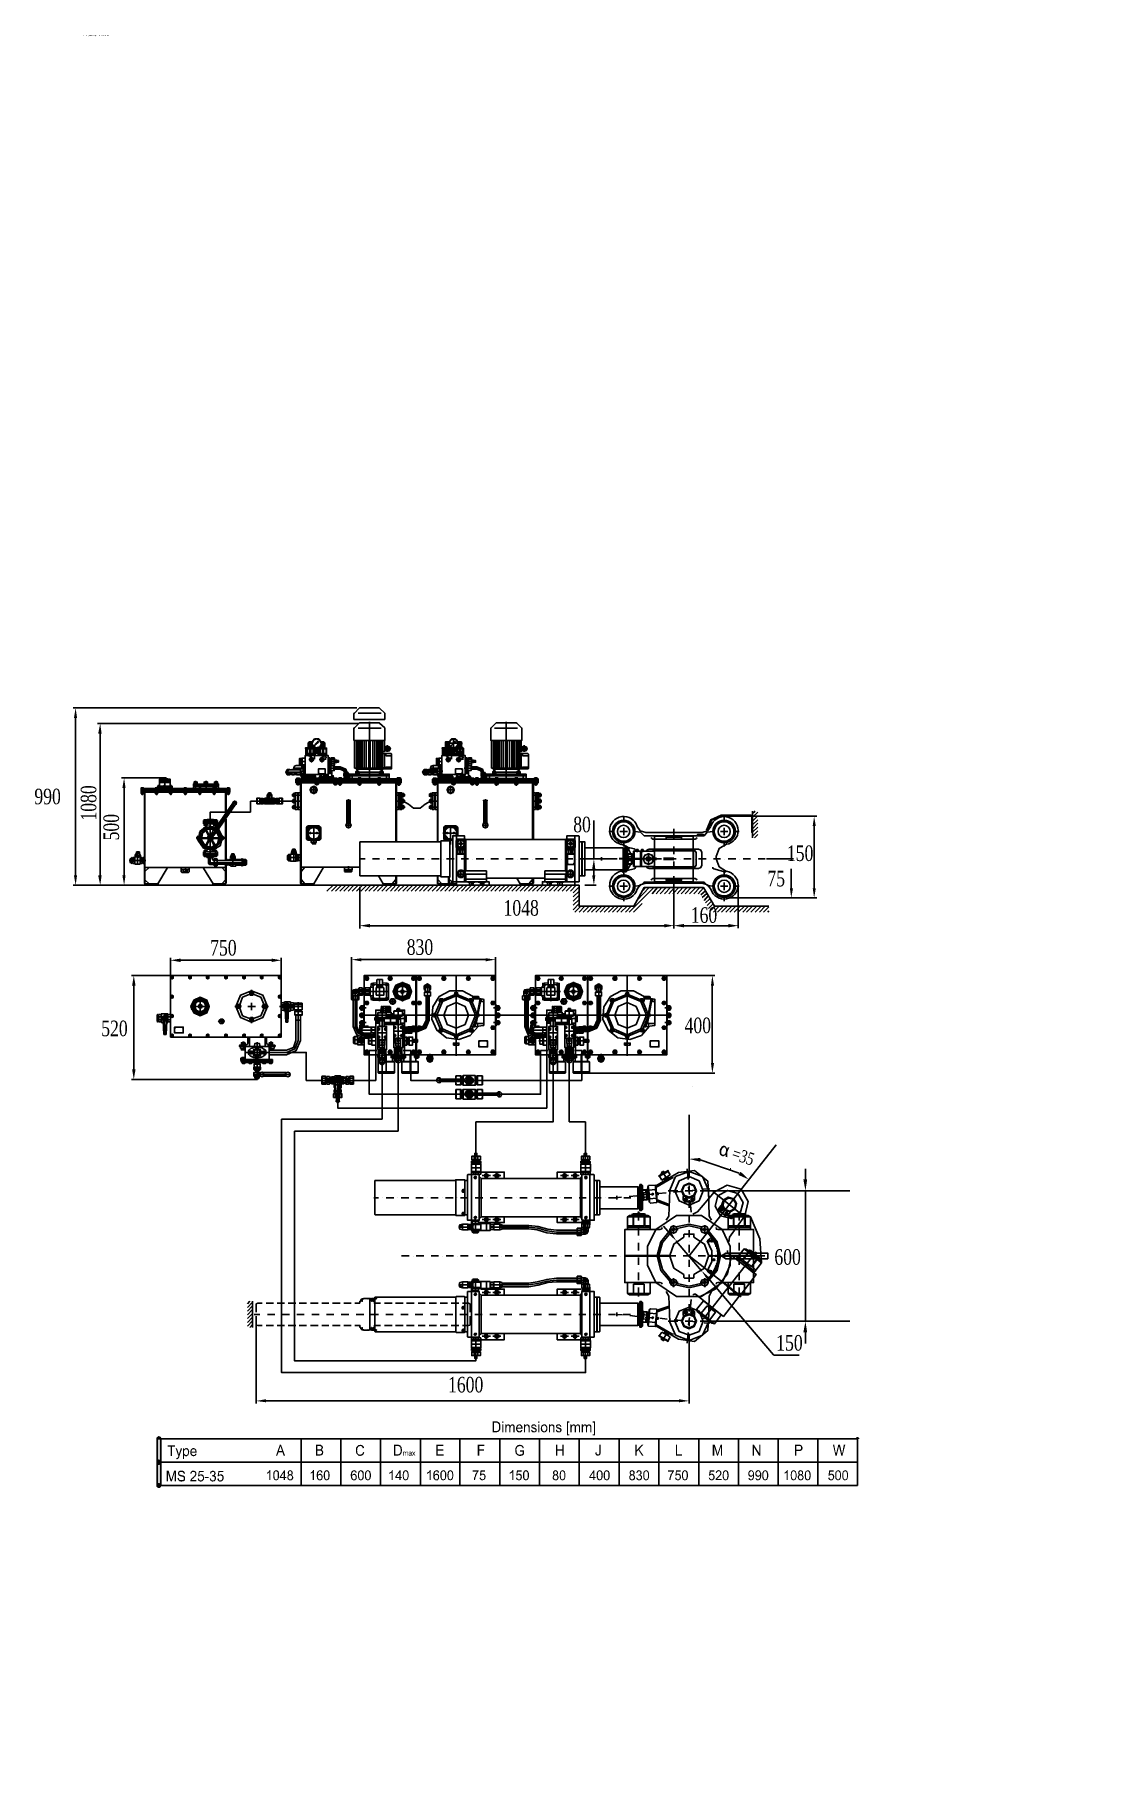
# Model space of a CAD drawing. Header units: inches. Extents: x -65 to 4788, y -4676 to 3369.
import ezdxf

# ---------------------------------------------------------------- set-up
doc = ezdxf.new("R2010")
doc.units = ezdxf.units.IN
doc.header["$MEASUREMENT"] = 0
doc.layers.get('0').update_dxf_attribs({"color": 250, "linetype": 'CONTINUOUS', "lineweight": 100})
doc.styles.get("Standard").update_dxf_attribs({"font": 'times.ttf', "width": 0.75})

msp = doc.modelspace()

# ---------------------------------------------------------------- texts
at = {"color": 0, "lineweight": -2, "attachment_point": 1}
for s, width, insert, char_height in [('Steering Gear Arrangement from Catalogue', 2586.552, (159, 3368.6), 5), ('990', 26.677, (-67.6, -101.7), 71.72), ('80', 26.677, (2413.2, -230.7), 71.72), ('150', 26.677, (3397, -362.9), 71.72), ('75', 26.677, (3307.1, -479.7), 71.72), ('1048', 26.677, (2092.5, -614.6), 71.72), ('160', 26.677, (2954.4, -647.6), 71.72), ('750', 26.677, (741.7, -798.4), 71.72), ('830', 26.677, (1646.6, -795.1), 71.72), ('520', 26.677, (240.2, -1169.6), 71.72), ('600', 26.677, (3339.3, -2222), 71.72), ('150', 26.677, (3347.8, -2617.4), 71.72), ('1600', 26.677, (1836.9, -2809.9), 71.72)]:
    msp.add_mtext_dynamic_manual_height_columns(s, width=width, gutter_width=12.5, heights=[0], dxfattribs=dict(at, insert=insert, char_height=char_height))
at = {"color": 0, "lineweight": -2}
for s, insert, char_height, width, attachment_point in [('{\\fHelvetica|b0|i0|c1|p15; }', (-14.3, 548.6), 72.799, 76.266, 4), ('{\\fHelvetica|b0|i0|c1|p15; }', (7.6, 548.6), 72.799, 76.266, 4), ('{\\fHelvetica|b0|i0|c1|p15; }', (157.9, 548.6), 72.799, 76.266, 4), ('{\\fHelvetica|b0|i0|c1|p15; }', (286.1, 548.6), 72.799, 76.266, 4), ('{\\fHelvetica|b0|i0|c1|p15; }', (1426.7, 548.6), 72.799, 76.266, 4), ('{\\fHelvetica|b0|i0|c1|p15; }', (1591.9, 548.6), 72.799, 77.422, 4), ('{\\fHelvetica|b0|i0|c1|p15; }', (1885.4, 548.6), 72.799, 76.266, 4), ('{\\fHelvetica|b0|i0|c1|p15; }', (2096.9, 548.6), 72.799, 76.266, 4), ('{\\fHelvetica|b0|i0|c1|p15; }', (3369.1, 548.6), 72.799, 76.266, 4), ('{\\fTimes|b0|i0|c1|p15; }', (-14.3, 438.8), 3.467, 6.933, 4), ('{\\fHelvetica|b0|i0|c1|p15; }', (354.3, 435.3), 72.799, 76.266, 4), ('{\\fHelvetica|b0|i0|c1|p15; }', (354.3, 347.5), 72.799, 76.266, 4), ('{\\fHelvetica|b0|i0|c1|p15; }', (354.3, 260.8), 73.955, 76.266, 4), ('{\\fHelvetica|b0|i0|c1|p15; }', (354.3, 173), 72.799, 76.266, 4), ('{\\fHelvetica|b0|i0|c1|p15; }', (354.3, 85.2), 73.955, 76.266, 4), ('{\\fHelvetica|b0|i0|c1|p15; }', (354.3, -2.6), 72.799, 76.266, 4), ('{\\fHelvetica|b0|i0|c1|p15; }', (354.3, -90.4), 73.955, 76.266, 4), ('{\\fHelvetica|b0|i0|c1|p15; }', (354.3, -178.3), 72.799, 76.266, 4), ('{\\fHelvetica|b0|i0|c1|p15; }', (354.3, -266.1), 72.799, 76.266, 4), ('{\\fHelvetica|b0|i0|c1|p15; }', (354.3, -353.9), 72.799, 76.266, 4), ('{\\fHelvetica|b0|i0|c1|p15; }', (354.3, -440.6), 73.955, 76.266, 4), ('{\\fHelvetica|b0|i0|c1|p15; }', (354.3, -529.5), 72.799, 76.266, 4), ('{\\fHelvetica|b0|i0|c1|p15; }', (354.3, -616.2), 73.955, 76.266, 4), ('{\\fHelvetica|b0|i0|c1|p15; }', (354.3, -704), 72.799, 76.266, 4), ('{\\fTimes|b0|i0|c1|p15; }', (354.3, -799.9), 65.866, 69.333, 4), ('{\\fHelvetica|b0|i0|c1|p15; }', (371.6, -791.9), 73.955, 76.266, 4), ('{\\fHelvetica|b0|i0|c1|p15; }', (354.3, -879.7), 72.799, 76.266, 4), ('{\\fHelvetica|b0|i0|c1|p15; }', (354.3, -967.5), 72.799, 76.266, 4), ('{\\fHelvetica|b0|i0|c1|p15; }', (354.3, -1055.3), 72.799, 76.266, 4), ('{\\fHelvetica|b0|i0|c1|p15; }', (354.3, -1143.1), 72.799, 76.266, 4), ('400', (2925.8, -1155.8), 71.72, 26.677, 1), ('{\\fHelvetica|b0|i0|c1|p15; }', (-49, -1231), 72.799, 76.266, 4), ('{\\fHelvetica|b0|i0|c1|p15; }', (354.3, -1317.6), 73.955, 76.266, 4), ('{\\fHelvetica|b0|i0|c1|p15; }', (354.3, -1406.6), 72.799, 76.266, 4), ('{\\fHelvetica|b0|i0|c1|p15; }', (354.3, -1493.3), 72.799, 76.266, 4), ('{\\fHelvetica|b0|i0|c1|p15; }', (354.3, -1582.2), 72.799, 76.266, 4), ('{\\fHelvetica|b0|i0|c1|p15; }', (354.3, -1668.9), 72.799, 76.266, 4), ('{\\fHelvetica|b0|i0|c1|p15; }', (354.3, -1756.7), 72.799, 76.266, 4), ('{\\fHelvetica|b0|i0|c1|p15; }', (354.3, -1844.6), 72.799, 76.266, 4), ('{\\fHelvetica|b0|i0|c1|p15; }', (354.3, -1932.4), 72.799, 76.266, 4), ('{\\fHelvetica|b0|i0|c1|p15; }', (354.3, -2020.2), 72.799, 76.266, 4), ('{\\fHelvetica|b0|i0|c1|p15; }', (354.3, -2108), 72.799, 76.266, 4), ('{\\fHelvetica|b0|i0|c1|p15; }', (354.3, -2194.7), 72.799, 76.266, 4), ('{\\fHelvetica|b0|i0|c1|p15; }', (354.3, -2283.7), 72.799, 76.266, 4), ('{\\fHelvetica|b0|i0|c1|p15; }', (354.3, -2370.3), 72.799, 76.266, 4), ('{\\fHelvetica|b0|i0|c1|p15; }', (354.3, -2458.2), 73.955, 76.266, 4), ('{\\fHelvetica|b0|i0|c1|p15; }', (354.3, -2546), 72.799, 76.266, 4), ('{\\fHelvetica|b0|i0|c1|p15; }', (354.3, -2633.8), 72.799, 76.266, 4), ('{\\fHelvetica|b0|i0|c1|p15; }', (354.3, -2721.6), 72.799, 76.266, 4), ('{\\fHelvetica|b0|i0|c1|p15; }', (354.3, -2809.4), 72.799, 76.266, 4), ('{\\fHelvetica|b0|i0|c1|p15; }', (354.3, -2897.3), 72.799, 76.266, 4), ('{\\fHelvetica|b0|i0|c1|p15; }', (354.3, -2983.9), 73.955, 76.266, 4), ('{\\fHelvetica|b0|i0|c1|p15; }', (354.3, -3071.7), 72.799, 76.266, 4), ('{\\fHelvetica|b0|i0|c1|p15; }', (354.3, -3159.6), 73.955, 76.266, 4), ('{\\fHelvetica|b0|i0|c1|p15; }', (354.3, -3247.4), 72.799, 76.266, 4), ('{\\fHelvetica|b0|i0|c1|p15; }', (354.3, -3335.2), 73.955, 76.266, 4), ('{\\fHelvetica|b0|i0|c1|p15; }', (354.3, -3423), 72.799, 76.266, 4), ('{\\fHelvetica|b0|i0|c1|p15; }', (354.3, -3510.9), 72.799, 76.266, 4), ('{\\fHelvetica|b0|i0|c1|p15; }', (354.3, -3598.7), 72.799, 76.266, 4), ('{\\fHelvetica|b0|i0|c1|p15; }', (354.3, -3685.3), 73.955, 76.266, 4), ('{\\fHelvetica|b0|i0|c1|p15; }', (354.3, -3774.3), 72.799, 76.266, 4), ('{\\fHelvetica|b0|i0|c1|p15; }', (354.3, -3861), 73.955, 76.266, 4), ('{\\fHelvetica|b0|i0|c1|p15; }', (354.3, -3950), 72.799, 76.266, 4), ('{\\fHelvetica|b0|i0|c1|p15; }', (354.3, -4036.6), 73.955, 76.266, 4), ('{\\fHelvetica|b0|i0|c1|p15; }', (79.3, -4179.9), 38.133, 41.6, 4), ('{\\fHelvetica|b0|i0|c1|p15; }', (79.3, -4228.4), 38.133, 41.6, 4), ('{\\fHelvetica|b0|i0|c1|p15; }', (132.4, -4324.4), 38.133, 41.6, 4), ('{\\fHelvetica|b0|i0|c1|p15; }', (308.1, -4324.4), 38.133, 41.6, 4), ('{\\fHelvetica|b0|i0|c1|p15; }', (339.3, -4275.8), 38.133, 41.6, 4), ('{\\fHelvetica|b0|i0|c1|p15; }', (343.9, -4324.4), 38.133, 41.6, 4), ('{\\fHelvetica|b0|i0|c1|p15; }', (406.3, -4324.4), 38.133, 41.6, 4), ('{\\fHelvetica|b0|i0|c1|p15; }', (421.3, -4275.8), 38.133, 41.6, 4), ('{\\fHelvetica|b0|i0|c1|p15; }', (-3.9, -4378.7), 72.799, 76.266, 4), ('{\\fHelvetica|b0|i0|c1|p15; }', (104.7, -4419.1), 38.133, 41.6, 4), ('{\\fHelvetica|b0|i0|c1|p15; }', (116.3, -4419.1), 38.133, 41.6, 4), ('{\\fHelvetica|b0|i0|c1|p15; }', (127.8, -4419.1), 38.133, 41.6, 4), ('{\\fHelvetica|b0|i0|c1|p15; }', (209.9, -4371.7), 38.133, 41.6, 4), ('{\\fHelvetica|b0|i0|c1|p15; }', (211, -4419.1), 38.133, 41.6, 4), ('{\\fHelvetica|b0|i0|c1|p15; }', (267.6, -4419.1), 38.133, 41.6, 4), ('{\\fHelvetica|b0|i0|c1|p15; }', (376.3, -4371.7), 38.133, 41.6, 4), ('{\\fHelvetica|b0|i0|c1|p15; }', (442.1, -4419.1), 38.133, 41.6, 4), ('{\\fHelvetica|b0|i0|c1|p15; }', (516.1, -4371.7), 38.133, 41.6, 4), ('{\\fHelvetica|b0|i0|c1|p15; }', (104.7, -4466.5), 38.133, 41.6, 4), ('{\\fHelvetica|b0|i0|c1|p15; }', (116.3, -4466.5), 38.133, 41.6, 4), ('{\\fHelvetica|b0|i0|c1|p15; }', (127.8, -4466.5), 38.133, 41.6, 4), ('{\\fHelvetica|b0|i0|c1|p15; }', (211, -4466.5), 38.133, 41.6, 4), ('{\\fHelvetica|b0|i0|c1|p15; }', (267.6, -4466.5), 38.133, 41.6, 4), ('{\\fHelvetica|b0|i0|c1|p15; }', (442.1, -4466.5), 38.133, 41.6, 4), ('{\\fHelvetica|b1|i0|c1|p15; }', (107, -4515), 38.133, 41.6, 4), ('{\\fHelvetica|b0|i0|c1|p15; }', (118.6, -4515), 38.133, 41.6, 4), ('{\\fHelvetica|b0|i0|c1|p15; }', (130.1, -4515), 38.133, 41.6, 4), ('{\\fHelvetica|b0|i0|c1|p15; }', (618.9, -4515), 38.133, 41.6, 4), ('{\\fTimes|b0|i0|c1|p15; }', (-14.3, -4675.6), 3.467, 6.933, 4)]:
    msp.add_mtext(s, dxfattribs=dict(at, insert=insert, char_height=char_height, width=width, attachment_point=attachment_point))
at = {"color": 0, "lineweight": -2, "attachment_point": 1}
for s, insert, char_height, rotation in [('1080', (145.9, -248.5), 71.72, 90), ('500', (250.3, -339.8), 71.72, 90), ('=35', (3156.7, -1751.1), 57.38, 341.57839)]:
    msp.add_mtext_dynamic_manual_height_columns(s, width=26.677, gutter_width=12.5, heights=[0], dxfattribs=dict(at, insert=insert, char_height=char_height, rotation=rotation))

# ---------------------------------------------------------------- hatches: boundary and pattern name
at = {"lineweight": -2}
for points in [[(114.5, 223.9), (128.9, 223.9), (122.5, 270.1)], [(226.1, 152.2), (242, 152.2), (235.6, 198.4)], [(1193.6, 90), (1195.1, 90), (1195.1, 91.6), (1193.6, 91.6)], [(1254.1, 90), (1255.7, 90), (1255.7, 91.6), (1254.1, 91.6)], [(1883.7, 90), (1885.3, 90), (1885.3, 91.6), (1883.7, 91.6)], [(1901.2, 90), (1902.8, 90), (1902.8, 91.6), (1901.2, 91.6)], [(337.7, -98), (352, -98), (345.6, -51.8)], [(1145.7, -139.5), (1147.3, -139.5), (1147.3, -137.9), (1145.7, -137.9)], [(1775.3, -139.5), (1776.9, -139.5), (1776.9, -137.9), (1775.3, -137.9)], [(2242.3, -139.5), (2243.9, -139.5), (2243.9, -137.9), (2242.3, -137.9)], [(1145.7, -182.5), (1147.3, -182.5), (1147.3, -180.9), (1145.7, -180.9)], [(1775.3, -182.5), (1776.9, -182.5), (1776.9, -180.9), (1775.3, -180.9)], [(2242.3, -182.5), (2243.9, -182.5), (2243.9, -180.9), (2242.3, -180.9)], [(3515.8, -273.4), (3530.1, -273.4), (3522.2, -228.7)], [(2000, -263.8), (2001.6, -263.8), (2001.6, -262.2), (2000, -262.2)], [(2650.3, -383.4), (2651.9, -383.4), (2651.9, -381.8), (2650.3, -381.8)], [(2942, -386.5), (2943.6, -386.5), (2943.6, -384.9), (2942, -384.9)], [(1541, -426.4), (1542.6, -426.4), (1542.6, -424.8), (1541, -424.8)], [(1608, -426.4), (1609.5, -426.4), (1609.5, -424.8), (1608, -424.8)], [(1745, -426.4), (1746.6, -426.4), (1746.6, -424.8), (1745, -424.8)], [(1813.6, -426.4), (1815.2, -426.4), (1815.2, -424.8), (1813.6, -424.8)], [(1949, -426.4), (1950.6, -426.4), (1950.6, -424.8), (1949, -424.8)], [(2017.6, -426.4), (2019.2, -426.4), (2019.2, -424.8), (2017.6, -424.8)], [(2154.6, -426.4), (2156.2, -426.4), (2156.2, -424.8), (2154.6, -424.8)], [(2223.2, -426.4), (2224.8, -426.4), (2224.8, -424.8), (2223.2, -424.8)], [(2358.7, -426.4), (2360.3, -426.4), (2360.3, -424.8), (2358.7, -424.8)], [(2427.2, -426.4), (2428.8, -426.4), (2428.8, -424.8), (2427.2, -424.8)], [(2495.7, -426.4), (2497.3, -426.4), (2497.3, -424.8), (2495.7, -424.8)], [(2500.5, -471), (2514.9, -471), (2508.5, -424.8)], [(2564.3, -426.4), (2565.9, -426.4), (2565.9, -424.8), (2564.3, -424.8)], [(2608.9, -426.4), (2610.5, -426.4), (2610.5, -424.8), (2608.9, -424.8)], [(2701.3, -426.4), (2702.9, -426.4), (2702.9, -424.8), (2701.3, -424.8)], [(2746, -424.8), (2747.6, -424.8), (2747.6, -423.2), (2746, -423.2)], [(2746, -429.6), (2747.6, -429.6), (2747.6, -428), (2746, -428)], [(2768.3, -426.4), (2769.9, -426.4), (2769.9, -424.8), (2768.3, -424.8)], [(2812.9, -423.2), (2814.5, -423.2), (2814.5, -421.6), (2812.9, -421.6)], [(2836.8, -426.4), (2838.4, -426.4), (2838.4, -424.8), (2836.8, -424.8)], [(2905.4, -426.4), (2906.9, -426.4), (2906.9, -424.8), (2905.4, -424.8)], [(2973.9, -426.4), (2975.5, -426.4), (2975.5, -424.8), (2973.9, -424.8)], [(3111, -426.4), (3112.6, -426.4), (3112.6, -424.8), (3111, -424.8)], [(3177.9, -426.4), (3179.5, -426.4), (3179.5, -424.8), (3177.9, -424.8)], [(3315, -426.4), (3316.6, -426.4), (3316.6, -424.8), (3315, -424.8)], [(114.5, -501.3), (128.9, -501.3), (122.5, -545.9)], [(226.1, -501.3), (242, -501.3), (235.6, -545.9)], [(337.7, -501.3), (352, -501.3), (345.6, -545.9)], [(2500.5, -501.3), (2514.9, -501.3), (2508.5, -545.9)], [(3410.6, -560.3), (3425, -560.3), (3417, -604.9)], [(3515.8, -560.3), (3530.1, -560.3), (3522.2, -604.9)], [(1477.3, -724.4), (1477.3, -740.4), (1431, -732.4)], [(2832, -724.4), (2832, -740.4), (2876.7, -732.4)], [(2922.9, -724.4), (2922.9, -740.4), (2876.7, -732.4)], [(3126.9, -724.4), (3126.9, -740.4), (3173.1, -732.4)], [(605.4, -883.8), (605.4, -899.8), (559.2, -891.8)], [(1024.6, -883.8), (1024.6, -899.8), (1069.2, -891.8)], [(1437.4, -882.2), (1437.4, -896.6), (1392.8, -888.6)], [(2009.6, -882.2), (2009.6, -896.6), (2055.8, -888.6)], [(382.3, -1008.1), (398.2, -1008.1), (390.2, -961.9)], [(3047.2, -1008.1), (3061.6, -1008.1), (3053.6, -961.9)], [(933.8, -1071.9), (935.3, -1071.9), (935.3, -1070.3), (933.8, -1070.3)], [(2322, -1122.9), (2323.6, -1122.9), (2323.6, -1121.3), (2322, -1121.3)], [(541.7, -1181.9), (543.3, -1181.9), (543.3, -1180.3), (541.7, -1180.3)], [(933.8, -1140.4), (935.3, -1140.4), (935.3, -1138.8), (933.8, -1138.8)], [(1515.5, -1162.7), (1517.1, -1162.7), (1517.1, -1161.2), (1515.5, -1161.2)], [(1515.5, -1162.7), (1517.1, -1162.7), (1517.1, -1161.2), (1515.5, -1161.2)], [(1515.5, -1170.7), (1517.1, -1170.7), (1517.1, -1169.1), (1515.5, -1169.1)], [(1550.6, -1132.5), (1552.2, -1132.5), (1552.2, -1130.9), (1550.6, -1130.9)], [(1636.6, -1142), (1638.2, -1142), (1638.2, -1140.4), (1636.6, -1140.4)], [(1636.6, -1183.5), (1638.2, -1183.5), (1638.2, -1181.9), (1636.6, -1181.9)], [(2337.9, -1132.5), (2339.5, -1132.5), (2339.5, -1130.9), (2337.9, -1130.9)], [(2361.8, -1132.5), (2363.4, -1132.5), (2363.4, -1130.9), (2361.8, -1130.9)], [(2361.8, -1142), (2363.4, -1142), (2363.4, -1140.4), (2361.8, -1140.4)], [(2361.8, -1145.2), (2363.4, -1145.2), (2363.4, -1143.6), (2361.8, -1143.6)], [(2424, -1142), (2425.6, -1142), (2425.6, -1140.4), (2424, -1140.4)], [(2424, -1183.5), (2425.6, -1183.5), (2425.6, -1181.9), (2424, -1181.9)], [(1521.9, -1260), (1523.5, -1260), (1523.5, -1258.4), (1521.9, -1258.4)], [(1521.9, -1283.9), (1523.5, -1283.9), (1523.5, -1282.3), (1521.9, -1282.3)], [(1541, -1269.5), (1539.4, -1269.5), (1541, -1274.3)], [(1539.4, -1269.5), (1541, -1274.3), (1539.4, -1274.3)], [(1544.2, -1260), (1545.8, -1260), (1545.8, -1258.4), (1544.2, -1258.4)], [(1544.2, -1283.9), (1545.8, -1283.9), (1545.8, -1282.3), (1544.2, -1282.3)], [(1596.8, -1252), (1598.4, -1252), (1598.4, -1250.4), (1596.8, -1250.4)], [(1596.8, -1275.9), (1598.4, -1275.9), (1598.4, -1274.3), (1596.8, -1274.3)], [(1619.1, -1252), (1620.7, -1252), (1620.7, -1250.4), (1619.1, -1250.4)], [(1619.1, -1275.9), (1620.7, -1275.9), (1620.7, -1274.3), (1619.1, -1274.3)], [(1866.2, -1277.5), (1870.9, -1275.9), (1870.9, -1279.1)], [(2310.8, -1260), (2312.4, -1260), (2312.4, -1258.4), (2310.8, -1258.4)], [(2310.8, -1283.9), (2312.4, -1283.9), (2312.4, -1282.3), (2310.8, -1282.3)], [(2314, -1269.5), (2312.4, -1269.5), (2314, -1274.3)], [(2312.4, -1269.5), (2314, -1274.3), (2312.4, -1274.3)], [(2385.8, -1252), (2387.4, -1252), (2387.4, -1250.4), (2385.8, -1250.4)], [(2385.8, -1275.9), (2387.4, -1275.9), (2387.4, -1274.3), (2385.8, -1274.3)], [(2653.5, -1277.5), (2658.3, -1275.9), (2658.3, -1279.1)], [(3047.2, -1365.2), (3061.6, -1365.2), (3053.6, -1411.4)], [(382.3, -1393.9), (398.2, -1393.9), (390.2, -1440.1)], [(1314.7, -1430.5), (1316.3, -1430.5), (1316.3, -1428.9), (1314.7, -1428.9)], [(1319.5, -1444.9), (1322.7, -1443.3), (1322.7, -1446.5)], [(1337, -1444.9), (1335.4, -1446.5), (1335.4, -1443.3)], [(1590.4, -1406.6), (1592, -1406.6), (1592, -1405), (1590.4, -1405)], [(1590.4, -1406.6), (1592, -1406.6), (1592, -1405), (1590.4, -1405)], [(1590.4, -1406.6), (1592, -1406.6), (1592, -1405), (1590.4, -1405)], [(1700.4, -1406.6), (1702, -1406.6), (1702, -1405), (1700.4, -1405)], [(1700.4, -1406.6), (1702, -1406.6), (1702, -1405), (1700.4, -1405)], [(1700.4, -1406.6), (1702, -1406.6), (1702, -1405), (1700.4, -1405)], [(2377.8, -1406.6), (2379.4, -1406.6), (2379.4, -1405), (2377.8, -1405)], [(2377.8, -1406.6), (2379.4, -1406.6), (2379.4, -1405), (2377.8, -1405)], [(2377.8, -1406.6), (2379.4, -1406.6), (2379.4, -1405), (2377.8, -1405)], [(2487.8, -1406.6), (2489.4, -1406.6), (2489.4, -1405), (2487.8, -1405)], [(2487.8, -1406.6), (2489.4, -1406.6), (2489.4, -1405), (2487.8, -1405)], [(2487.8, -1406.6), (2489.4, -1406.6), (2489.4, -1405), (2487.8, -1405)], [(1329, -1454.4), (1327.4, -1451.2), (1329, -1451.2)], [(2961.1, -1473.5), (2962.7, -1473.5), (2962.7, -1472), (2961.1, -1472)], [(3096.6, -1749.3), (3095, -1752.5), (3091.8, -1757.3), (3087.1, -1765.2), (3087.1, -1770), (3087.1, -1778), (3088.6, -1784.3), (3088.6, -1785.9), (3101.4, -1787.5), (3099.8, -1785.9), (3095, -1781.2), (3095, -1776.4), (3095, -1768.4), (3098.2, -1762), (3101.4, -1755.7), (3104.6, -1754.1), (3111, -1752.5)], [(3111, -1746.1), (3103, -1746.1), (3096.6, -1749.3), (3111, -1752.5), (3112.6, -1754.1), (3115.7, -1760.4), (3122.1, -1758.8), (3120.5, -1757.3), (3117.3, -1750.9), (3115.7, -1749.3)], [(3133.3, -1752.5), (3125.3, -1752.5), (3122.1, -1758.8), (3115.7, -1760.4), (3117.3, -1765.2), (3115.7, -1773.2), (3114.1, -1779.6), (3111, -1785.9), (3114.1, -1787.5), (3114.1, -1789.1), (3115.7, -1797.1), (3122.1, -1798.7), (3122.1, -1774.8), (3123.7, -1773.2), (3126.9, -1765.2), (3130.1, -1758.8)], [(2997.8, -1819.4), (2997.8, -1801.9), (2946.8, -1806.7)], [(3111, -1785.9), (3107.8, -1785.9), (3101.4, -1787.5), (3088.6, -1785.9), (3093.4, -1790.7), (3099.8, -1793.9), (3104.6, -1793.9), (3109.4, -1792.3), (3114.1, -1787.5)], [(3184.3, -1865.6), (3173.1, -1880), (3220.9, -1900.7)], [(3472.8, -1900.7), (3490.3, -1900.7), (3482.3, -1953.3)], [(1536.2, -1986.8), (1537.8, -1986.8), (1537.8, -1985.2), (1536.2, -1985.2)], [(1603.2, -1986.8), (1604.8, -1986.8), (1604.8, -1985.2), (1603.2, -1985.2)], [(1740.2, -1986.8), (1741.8, -1986.8), (1741.8, -1985.2), (1740.2, -1985.2)], [(1808.8, -1986.8), (1810.4, -1986.8), (1810.4, -1985.2), (1808.8, -1985.2)], [(1877.3, -1986.8), (1878.9, -1986.8), (1878.9, -1985.2), (1877.3, -1985.2)], [(1945.9, -1986.8), (1947.4, -1986.8), (1947.4, -1985.2), (1945.9, -1985.2)], [(2149.9, -1986.8), (2151.5, -1986.8), (2151.5, -1985.2), (2149.9, -1985.2)], [(2218.4, -1986.8), (2220, -1986.8), (2220, -1985.2), (2218.4, -1985.2)], [(2286.9, -1986.8), (2288.5, -1986.8), (2288.5, -1985.2), (2286.9, -1985.2)], [(2355.5, -1986.8), (2357.1, -1986.8), (2357.1, -1985.2), (2355.5, -1985.2)], [(2559.5, -1986.8), (2561.1, -1986.8), (2561.1, -1985.2), (2559.5, -1985.2)], [(2696.6, -1986.8), (2698.2, -1986.8), (2698.2, -1985.2), (2696.6, -1985.2)], [(2722.1, -1975.6), (2723.7, -1975.6), (2723.7, -1974), (2722.1, -1974)], [(2790.6, -1969.2), (2792.2, -1969.2), (2792.2, -1967.6), (2790.6, -1967.6)], [(2926.1, -1956.5), (2927.7, -1956.5), (2927.7, -1954.9), (2926.1, -1954.9)], [(2946.8, -1982), (2948.4, -1982), (2948.4, -1980.4), (2946.8, -1980.4)], [(2950, -1988.4), (2951.6, -1988.4), (2951.6, -1986.8), (2950, -1986.8)], [(2994.6, -1950.1), (2996.2, -1950.1), (2996.2, -1948.5), (2994.6, -1948.5)], [(2946.8, -2050.5), (2948.4, -2050.5), (2948.4, -2048.9), (2946.8, -2048.9)], [(2715.7, -2109.5), (2717.3, -2109.5), (2717.3, -2107.9), (2715.7, -2107.9)], [(2865.5, -2146.2), (2854.4, -2154.1), (2887.8, -2184.4)], [(3177.9, -2109.5), (3179.5, -2109.5), (3179.5, -2107.9), (3177.9, -2107.9)], [(2715.7, -2178), (2717.3, -2178), (2717.3, -2176.4), (2715.7, -2176.4)], [(2946.8, -2187.6), (2948.4, -2187.6), (2948.4, -2186), (2946.8, -2186)], [(3177.9, -2178), (3179.5, -2178), (3179.5, -2176.4), (3177.9, -2176.4)], [(1674.9, -2254.5), (1676.5, -2254.5), (1676.5, -2252.9), (1674.9, -2252.9)], [(1810.4, -2254.5), (1812, -2254.5), (1812, -2252.9), (1810.4, -2252.9)], [(1878.9, -2254.5), (1880.5, -2254.5), (1880.5, -2252.9), (1878.9, -2252.9)], [(2016, -2254.5), (2017.6, -2254.5), (2017.6, -2252.9), (2016, -2252.9)], [(2082.9, -2254.5), (2084.5, -2254.5), (2084.5, -2252.9), (2082.9, -2252.9)], [(2220, -2254.5), (2221.6, -2254.5), (2221.6, -2252.9), (2220, -2252.9)], [(2288.5, -2254.5), (2290.1, -2254.5), (2290.1, -2252.9), (2288.5, -2252.9)], [(2357.1, -2254.5), (2358.7, -2254.5), (2358.7, -2252.9), (2357.1, -2252.9)], [(2425.6, -2254.5), (2427.2, -2254.5), (2427.2, -2252.9), (2425.6, -2252.9)], [(2492.5, -2254.5), (2494.1, -2254.5), (2494.1, -2252.9), (2492.5, -2252.9)], [(2629.6, -2254.5), (2631.2, -2254.5), (2631.2, -2252.9), (2629.6, -2252.9)], [(2698.2, -2254.5), (2699.7, -2254.5), (2699.7, -2252.9), (2698.2, -2252.9)], [(2715.7, -2315.1), (2717.3, -2315.1), (2717.3, -2313.5), (2715.7, -2313.5)], [(2766.7, -2254.5), (2768.3, -2254.5), (2768.3, -2252.9), (2766.7, -2252.9)], [(2835.2, -2254.5), (2836.8, -2254.5), (2836.8, -2252.9), (2835.2, -2252.9)], [(2946.8, -2254.5), (2948.4, -2254.5), (2948.4, -2252.9), (2946.8, -2252.9)], [(3039.2, -2351.8), (3028.1, -2359.7), (3004.2, -2321.5)], [(3039.2, -2254.5), (3040.8, -2254.5), (3040.8, -2252.9), (3039.2, -2252.9)], [(3107.8, -2254.5), (3109.4, -2254.5), (3109.4, -2252.9), (3107.8, -2252.9)], [(3176.3, -2254.5), (3177.9, -2254.5), (3177.9, -2252.9), (3176.3, -2252.9)], [(3177.9, -2315.1), (3179.5, -2315.1), (3179.5, -2313.5), (3177.9, -2313.5)], [(3243.3, -2254.5), (3244.8, -2254.5), (3244.8, -2252.9), (3243.3, -2252.9)], [(2715.7, -2382), (2717.3, -2382), (2717.3, -2380.5), (2715.7, -2380.5)], [(2946.8, -2391.6), (2948.4, -2391.6), (2948.4, -2390), (2946.8, -2390)], [(3177.9, -2382), (3179.5, -2382), (3179.5, -2380.5), (3177.9, -2380.5)], [(960.9, -2472.9), (962.4, -2472.9), (962.4, -2471.3), (960.9, -2471.3)], [(1429.4, -2472.9), (1431, -2472.9), (1431, -2471.3), (1429.4, -2471.3)], [(1485.2, -2453.8), (1486.8, -2453.8), (1486.8, -2452.2), (1485.2, -2452.2)], [(1499.6, -2472.9), (1501.2, -2472.9), (1501.2, -2471.3), (1499.6, -2471.3)], [(2946.8, -2460.1), (2948.4, -2460.1), (2948.4, -2458.6), (2946.8, -2458.6)], [(1429.4, -2574.9), (1431, -2574.9), (1431, -2573.3), (1429.4, -2573.3)], [(1429.4, -2574.9), (1431, -2574.9), (1431, -2573.3), (1429.4, -2573.3)], [(2862.3, -2547.8), (2863.9, -2547.8), (2863.9, -2546.2), (2862.3, -2546.2)], [(2913.3, -2555.8), (2914.9, -2555.8), (2914.9, -2554.2), (2913.3, -2554.2)], [(2930.9, -2554.2), (2932.5, -2554.2), (2932.5, -2552.6), (2930.9, -2552.6)], [(2950, -2520.7), (2951.6, -2520.7), (2951.6, -2519.1), (2950, -2519.1)], [(2980.3, -2555.8), (2981.9, -2555.8), (2981.9, -2554.2), (2980.3, -2554.2)], [(2997.8, -2560.6), (2999.4, -2560.6), (2999.4, -2559), (2997.8, -2559)], [(3472.8, -2605.2), (3490.3, -2605.2), (3482.3, -2554.2)], [(2946.8, -2597.2), (2948.4, -2597.2), (2948.4, -2595.6), (2946.8, -2595.6)], [(999.1, -2912.8), (999.1, -2927.1), (952.9, -2920.8)], [(2900.6, -2912.8), (2900.6, -2927.1), (2946.8, -2920.8)], [(2057.2, -3015.1), (2042.2, -3015.1), (2042.2, -3064.8), (2060.7, -3064.8), (2065.3, -3063.7), (2066.4, -3063.7), (2071.1, -3061.3), (2047.9, -3059), (2047.9, -3020.9), (2057.2, -3020.9), (2072.2, -3019.7), (2069.9, -3018.6), (2065.3, -3016.3), (2063, -3015.1)], [(2072.2, -3019.7), (2057.2, -3020.9), (2060.7, -3020.9), (2065.3, -3022.1), (2066.4, -3024.4), (2069.9, -3027.8), (2071.1, -3029), (2072.2, -3033.6), (2072.2, -3044), (2072.2, -3049.8), (2071.1, -3050.9), (2068.7, -3055.6), (2064.1, -3057.9), (2063, -3059), (2047.9, -3059), (2071.1, -3061.3), (2074.5, -3056.7), (2075.7, -3055.6), (2078, -3049.8), (2078, -3045.2), (2078, -3033.6), (2076.8, -3027.8), (2075.7, -3024.4)], [(2086.1, -3022.1), (2091.9, -3022.1), (2091.9, -3015.1), (2086.1, -3015.1)], [(2086.1, -3064.8), (2091.9, -3064.8), (2091.9, -3029), (2086.1, -3029)], [(2105.7, -3029), (2099.9, -3029), (2099.9, -3064.8), (2105.7, -3064.8), (2105.7, -3045.2), (2106.9, -3039.4), (2109.2, -3034.8), (2105.7, -3033.6)], [(2113.8, -3027.8), (2109.2, -3030.1), (2105.7, -3033.6), (2109.2, -3034.8), (2113.8, -3033.6), (2120.7, -3030.1), (2119.6, -3030.1)], [(2120.7, -3030.1), (2113.8, -3033.6), (2117.3, -3035.9), (2119.6, -3041.7), (2119.6, -3064.8), (2124.2, -3064.8), (2124.2, -3044), (2125.4, -3041.7), (2126.5, -3035.9), (2127.7, -3035.9), (2123.1, -3034.8)], [(2133.5, -3027.8), (2132.3, -3027.8), (2127.7, -3030.1), (2123.1, -3034.8), (2127.7, -3035.9), (2132.3, -3033.6), (2140.4, -3031.3), (2139.2, -3030.1)], [(2140.4, -3031.3), (2132.3, -3033.6), (2135.8, -3034.8), (2138.1, -3037.1), (2138.1, -3041.7), (2138.1, -3064.8), (2143.9, -3064.8), (2143.9, -3035.9)], [(2154.3, -3033.6), (2153.1, -3035.9), (2150.8, -3041.7), (2149.6, -3047.5), (2149.6, -3050.9), (2151.9, -3056.7), (2154.3, -3061.3), (2165.8, -3060.2), (2163.5, -3060.2), (2158.9, -3057.9), (2156.6, -3054.4), (2155.4, -3048.6), (2179.7, -3048.6), (2179.7, -3047.5), (2155.4, -3044), (2156.6, -3040.5), (2158.9, -3035.9), (2160, -3034.8), (2164.7, -3033.6)], [(2164.7, -3027.8), (2162.3, -3029), (2158.9, -3030.1), (2154.3, -3033.6), (2164.7, -3033.6), (2168.1, -3033.6), (2171.6, -3037.1), (2172.7, -3038.2), (2173.9, -3044), (2155.4, -3044), (2179.7, -3047.5), (2179.7, -3042.9), (2178.5, -3037.1), (2176.2, -3033.6), (2173.9, -3032.5), (2170.4, -3029)], [(2173.9, -3054.4), (2170.4, -3059), (2165.8, -3060.2), (2154.3, -3061.3), (2155.4, -3062.5), (2160, -3064.8), (2164.7, -3066), (2170.4, -3066), (2175.1, -3062.5), (2177.4, -3060.2), (2179.7, -3054.4)], [(2191.2, -3029), (2186.6, -3029), (2186.6, -3064.8), (2191.2, -3064.8), (2191.2, -3045.2), (2192.4, -3040.5), (2194.7, -3035.9), (2195.9, -3034.8), (2191.2, -3033.6)], [(2201.6, -3027.8), (2199.3, -3029), (2194.7, -3030.1), (2191.2, -3033.6), (2195.9, -3034.8), (2200.5, -3033.6), (2210.9, -3032.5), (2207.4, -3030.1), (2206.3, -3030.1)], [(2210.9, -3032.5), (2200.5, -3033.6), (2203.9, -3034.8), (2206.3, -3038.2), (2207.4, -3042.9), (2207.4, -3064.8), (2212, -3064.8), (2212, -3037.1)], [(2223.6, -3053.3), (2219, -3054.4), (2220.1, -3059), (2223.6, -3062.5), (2232.8, -3060.2), (2231.7, -3060.2), (2227.1, -3059), (2227.1, -3057.9)], [(2231.7, -3027.8), (2227.1, -3029), (2223.6, -3030.1), (2221.3, -3033.6), (2220.1, -3039.4), (2221.3, -3042.9), (2223.6, -3047.5), (2227.1, -3047.5), (2232.8, -3049.8), (2234, -3050.9), (2238.6, -3052.1), (2239.8, -3054.4), (2238.6, -3059), (2237.5, -3060.2), (2232.8, -3060.2), (2223.6, -3062.5), (2227.1, -3066), (2235.1, -3066), (2238.6, -3064.8), (2239.8, -3063.7), (2244.4, -3060.2), (2245.5, -3054.4), (2244.4, -3049.8), (2240.9, -3046.3), (2238.6, -3045.2), (2232.8, -3042.9), (2227.1, -3041.7), (2225.9, -3040.5), (2224.7, -3038.2), (2227.1, -3034.8), (2232.8, -3033.6), (2242.1, -3033.6), (2238.6, -3030.1), (2236.3, -3029)], [(2242.1, -3033.6), (2232.8, -3033.6), (2236.3, -3034.8), (2238.6, -3039.4), (2244.4, -3039.4), (2244.4, -3038.2)], [(2252.5, -3022.1), (2257.1, -3022.1), (2257.1, -3015.1), (2252.5, -3015.1)], [(2252.5, -3064.8), (2257.1, -3064.8), (2257.1, -3029), (2252.5, -3029)], [(2279.1, -3027.8), (2277.9, -3027.8), (2273.3, -3030.1), (2268.7, -3032.5), (2266.3, -3035.9), (2265.2, -3040.5), (2264, -3047.5), (2264, -3050.9), (2265.2, -3056.7), (2268.7, -3061.3), (2279.1, -3060.2), (2276.7, -3060.2), (2272.1, -3056.7), (2271, -3053.3), (2269.8, -3047.5), (2269.8, -3041.7), (2272.1, -3037.1), (2274.4, -3034.8), (2279.1, -3033.6), (2289.5, -3033.6), (2288.3, -3031.3), (2283.7, -3029)], [(2289.5, -3033.6), (2279.1, -3033.6), (2281.4, -3033.6), (2286, -3037.1), (2288.3, -3040.5), (2289.5, -3047.5), (2288.3, -3053.3), (2286, -3056.7), (2283.7, -3060.2), (2279.1, -3060.2), (2268.7, -3061.3), (2269.8, -3062.5), (2274.4, -3064.8), (2279.1, -3066), (2282.5, -3066), (2286, -3063.7), (2289.5, -3062.5), (2292.9, -3056.7), (2294.1, -3053.3), (2294.1, -3042.9), (2292.9, -3037.1)], [(2305.6, -3029), (2301, -3029), (2301, -3064.8), (2305.6, -3064.8), (2305.6, -3045.2), (2306.8, -3040.5), (2307.9, -3035.9), (2310.3, -3034.8), (2305.6, -3033.6)], [(2316, -3027.8), (2313.7, -3029), (2309.1, -3030.1), (2305.6, -3033.6), (2310.3, -3034.8), (2314.9, -3033.6), (2325.3, -3032.5), (2321.8, -3030.1), (2320.7, -3030.1)], [(2325.3, -3032.5), (2314.9, -3033.6), (2318.3, -3034.8), (2320.7, -3038.2), (2321.8, -3042.9), (2321.8, -3064.8), (2326.4, -3064.8), (2326.4, -3037.1)], [(2338, -3053.3), (2333.4, -3054.4), (2334.5, -3059), (2336.8, -3062.5), (2347.2, -3060.2), (2346.1, -3060.2), (2340.3, -3059), (2340.3, -3057.9)], [(2346.1, -3027.8), (2341.5, -3029), (2336.8, -3030.1), (2334.5, -3033.6), (2334.5, -3039.4), (2335.7, -3042.9), (2339.1, -3047.5), (2341.5, -3047.5), (2347.2, -3049.8), (2348.4, -3050.9), (2351.9, -3052.1), (2354.2, -3054.4), (2351.9, -3059), (2351.9, -3060.2), (2347.2, -3060.2), (2336.8, -3062.5), (2341.5, -3066), (2348.4, -3066), (2354.2, -3064.8), (2355.3, -3063.7), (2357.6, -3060.2), (2358.8, -3060.2), (2359.9, -3054.4), (2358.8, -3049.8), (2355.3, -3046.3), (2351.9, -3045.2), (2347.2, -3042.9), (2342.6, -3041.7), (2340.3, -3040.5), (2339.1, -3038.2), (2340.3, -3034.8), (2341.5, -3034.8), (2346.1, -3033.6), (2356.5, -3033.6), (2351.9, -3030.1), (2351.9, -3029)], [(2356.5, -3033.6), (2346.1, -3033.6), (2351.9, -3034.8), (2353, -3039.4), (2358.8, -3039.4), (2358.8, -3038.2)], [(2395.8, -3015.1), (2384.2, -3015.1), (2384.2, -3078.7), (2395.8, -3078.7), (2395.8, -3074.1), (2388.8, -3074.1), (2388.8, -3020.9), (2395.8, -3020.9)], [(2405, -3029), (2400.4, -3029), (2400.4, -3064.8), (2406.2, -3064.8), (2406.2, -3045.2), (2407.3, -3039.4), (2409.6, -3034.8), (2405, -3033.6)], [(2415.4, -3027.8), (2409.6, -3030.1), (2405, -3033.6), (2409.6, -3034.8), (2414.2, -3033.6), (2421.2, -3030.1)], [(2421.2, -3030.1), (2414.2, -3033.6), (2418.9, -3035.9), (2420, -3041.7), (2420, -3064.8), (2425.8, -3064.8), (2425.8, -3041.7), (2428.1, -3035.9), (2424.6, -3034.8)], [(2435, -3027.8), (2433.9, -3027.8), (2429.3, -3030.1), (2424.6, -3034.8), (2428.1, -3035.9), (2433.9, -3033.6), (2442, -3031.3), (2440.8, -3030.1)], [(2442, -3031.3), (2433.9, -3033.6), (2437.4, -3034.8), (2438.5, -3037.1), (2439.7, -3041.7), (2439.7, -3064.8), (2444.3, -3064.8), (2444.3, -3035.9)], [(2458.2, -3029), (2452.4, -3029), (2452.4, -3064.8), (2458.2, -3064.8), (2458.2, -3045.2), (2459.3, -3039.4), (2461.6, -3034.8), (2458.2, -3033.6)], [(2467.4, -3027.8), (2461.6, -3030.1), (2458.2, -3033.6), (2461.6, -3034.8), (2466.2, -3033.6), (2473.2, -3030.1)], [(2473.2, -3030.1), (2466.2, -3033.6), (2470.9, -3035.9), (2472, -3041.7), (2472, -3064.8), (2476.6, -3064.8), (2476.6, -3044), (2477.8, -3041.7), (2480.1, -3035.9), (2476.6, -3034.8)], [(2485.9, -3027.8), (2480.1, -3030.1), (2476.6, -3034.8), (2480.1, -3035.9), (2485.9, -3033.6), (2494, -3031.3), (2491.7, -3030.1)], [(2494, -3031.3), (2485.9, -3033.6), (2488.2, -3034.8), (2490.5, -3037.1), (2491.7, -3041.7), (2491.7, -3064.8), (2496.3, -3064.8), (2496.3, -3035.9)], [(2513.6, -3015.1), (2502.1, -3015.1), (2502.1, -3020.9), (2509, -3020.9), (2509, -3074.1), (2502.1, -3074.1), (2502.1, -3078.7), (2513.6, -3078.7)], [(505.3, -3096), (497.2, -3096), (497.2, -3092.5), (497.2, -3091.4), (499.5, -3089.1), (500.7, -3089.1), (503, -3087.9), (504.1, -3086.8), (506.4, -3086.8), (508.8, -3087.9), (509.9, -3089.1), (512.2, -3089.1), (512.2, -3091.4), (513.4, -3092.5), (514.5, -3096)], [(497.2, -3202.3), (514.5, -3202.3), (514.5, -3096), (497.2, -3096)], [(580.4, -3124.9), (545.7, -3124.9), (545.7, -3130.7), (559.6, -3130.7), (559.6, -3174.6), (566.5, -3174.6), (566.5, -3130.7), (580.4, -3130.7)], [(1068, -3122.6), (1062.3, -3122.6), (1044.9, -3172.3), (1050.7, -3172.3), (1056.5, -3157.3), (1075, -3157.3), (1057.6, -3151.5), (1062.3, -3137.6), (1064.6, -3134.1), (1065.7, -3128.4)], [(1068, -3122.6), (1065.7, -3128.4), (1066.9, -3131.8), (1068, -3137.6), (1072.7, -3151.5), (1057.6, -3151.5), (1075, -3157.3), (1079.6, -3172.3), (1086.5, -3172.3)], [(1246, -3122.6), (1228.7, -3122.6), (1228.7, -3172.3), (1248.3, -3172.3), (1252.9, -3171.1), (1258.7, -3168.8), (1234.4, -3166.5), (1234.4, -3149.2), (1244.8, -3149.2), (1258.7, -3149.2), (1254.1, -3145.7), (1255.2, -3145.7), (1234.4, -3143.4), (1234.4, -3128.4), (1243.7, -3128.4), (1258.7, -3128.4), (1254.1, -3124.9), (1251.8, -3122.6)], [(1258.7, -3128.4), (1243.7, -3128.4), (1246, -3128.4), (1250.6, -3129.5), (1252.9, -3131.8), (1255.2, -3136.5), (1252.9, -3139.9), (1249.5, -3143.4), (1243.7, -3143.4), (1234.4, -3143.4), (1255.2, -3145.7), (1258.7, -3141.1), (1261, -3135.3), (1261, -3134.1)], [(1433.2, -3122.6), (1432, -3122.6), (1427.4, -3123.7), (1421.6, -3124.9), (1421.6, -3126.1), (1418.2, -3129.5), (1414.7, -3134.1), (1413.5, -3137.6), (1412.4, -3142.2), (1412.4, -3150.3), (1412.4, -3156.1), (1414.7, -3160.7), (1414.7, -3161.9), (1418.2, -3166.5), (1421.6, -3170), (1422.8, -3172.3), (1427.4, -3173.4), (1433.2, -3174.6), (1435.5, -3173.4), (1440.1, -3172.3), (1444.7, -3170), (1432, -3168.8), (1429.7, -3167.7), (1425.1, -3166.5), (1421.6, -3164.2), (1419.3, -3158.4), (1419.3, -3153.8), (1418.2, -3148), (1419.3, -3143.4), (1419.3, -3138.8), (1421.6, -3135.3), (1425.1, -3130.7), (1427.4, -3129.5), (1433.2, -3128.4), (1444.7, -3126.1), (1442.4, -3124.9), (1437.8, -3123.7)], [(1444.7, -3126.1), (1433.2, -3128.4), (1436.7, -3128.4), (1440.1, -3130.7), (1442.4, -3134.1), (1444.7, -3138.8), (1450.5, -3137.6), (1450.5, -3135.3), (1448.2, -3130.7)], [(1603.1, -3122.6), (1588, -3122.6), (1588, -3172.3), (1606.5, -3172.3), (1611.1, -3171.1), (1612.3, -3171.1), (1616.9, -3168.8), (1593.8, -3166.5), (1593.8, -3128.4), (1603.1, -3128.4), (1618.1, -3127.2), (1615.8, -3124.9), (1611.1, -3123.7), (1608.8, -3122.6)], [(1618.1, -3127.2), (1603.1, -3128.4), (1606.5, -3128.4), (1611.1, -3129.5), (1612.3, -3130.7), (1616.9, -3135.3), (1616.9, -3136.5), (1618.1, -3141.1), (1618.1, -3151.5), (1618.1, -3157.3), (1616.9, -3158.4), (1614.6, -3163), (1610, -3165.3), (1608.8, -3166.5), (1593.8, -3166.5), (1616.9, -3168.8), (1620.4, -3164.2), (1621.5, -3163), (1623.9, -3157.3), (1623.9, -3153.8), (1625, -3146.9), (1625, -3145.7), (1623.9, -3141.1), (1623.9, -3135.3), (1620.4, -3130.7)], [(1815.7, -3122.6), (1783.3, -3122.6), (1783.3, -3172.3), (1816.8, -3172.3), (1816.8, -3166.5), (1789.1, -3166.5), (1789.1, -3149.2), (1814.5, -3149.2), (1814.5, -3143.4), (1789.1, -3143.4), (1789.1, -3128.4), (1815.7, -3128.4)], [(2004, -3122.6), (1974, -3122.6), (1974, -3172.3), (1980.9, -3172.3), (1980.9, -3149.2), (2001.7, -3149.2), (2001.7, -3143.4), (1980.9, -3143.4), (1980.9, -3128.4), (2004, -3128.4)], [(2168.1, -3122.6), (2165.8, -3122.6), (2161.2, -3123.7), (2155.4, -3124.9), (2155.4, -3126.1), (2150.8, -3130.7), (2148.5, -3135.3), (2147.3, -3137.6), (2146.2, -3143.4), (2146.2, -3151.5), (2147.3, -3157.3), (2148.5, -3161.9), (2149.6, -3164.2), (2153.1, -3167.7), (2156.6, -3171.1), (2158.9, -3172.3), (2163.5, -3173.4), (2168.1, -3174.6), (2173.9, -3173.4), (2177.4, -3172.3), (2178.5, -3172.3), (2182, -3170), (2168.1, -3167.7), (2164.7, -3167.7), (2160, -3166.5), (2156.6, -3164.2), (2154.3, -3159.6), (2153.1, -3159.6), (2153.1, -3154.9), (2151.9, -3148), (2151.9, -3143.4), (2153.1, -3137.6), (2155.4, -3134.1), (2156.6, -3133), (2161.2, -3129.5), (2162.3, -3129.5), (2168.1, -3128.4), (2180.8, -3127.2), (2176.2, -3124.9), (2173.9, -3123.7)], [(2180.8, -3127.2), (2168.1, -3128.4), (2169.3, -3128.4), (2173.9, -3129.5), (2178.5, -3133), (2178.5, -3134.1), (2180.8, -3138.8), (2185.5, -3137.6), (2185.5, -3134.1), (2182, -3129.5)], [(2340.3, -3122.6), (2334.5, -3122.6), (2334.5, -3172.3), (2340.3, -3172.3), (2340.3, -3149.2), (2363.4, -3149.2), (2340.3, -3143.4)], [(2369.2, -3122.6), (2363.4, -3122.6), (2363.4, -3143.4), (2340.3, -3143.4), (2363.4, -3149.2), (2363.4, -3172.3), (2369.2, -3172.3)], [(2539, -3122.6), (2533.3, -3122.6), (2533.3, -3158.4), (2533.3, -3163), (2531, -3166.5), (2527.5, -3166.5), (2518.2, -3170), (2521.7, -3172.3), (2527.5, -3172.3), (2529.8, -3172.3), (2533.3, -3171.1), (2535.6, -3170), (2537.9, -3166.5), (2539, -3163), (2539, -3156.1)], [(2705.4, -3122.6), (2699.7, -3122.6), (2699.7, -3172.3), (2705.4, -3172.3), (2705.4, -3146.9)], [(2735.5, -3122.6), (2728.6, -3122.6), (2705.4, -3146.9), (2705.4, -3154.9), (2713.5, -3146.9), (2717, -3143.4)], [(2891.5, -3122.6), (2885.7, -3122.6), (2885.7, -3172.3), (2913.4, -3172.3), (2913.4, -3166.5), (2891.5, -3166.5)], [(3064.8, -3122.6), (3055.6, -3122.6), (3055.6, -3172.3), (3062.5, -3172.3), (3062.5, -3130.7)], [(3064.8, -3122.6), (3062.5, -3130.7), (3075.2, -3172.3), (3077.5, -3165.3), (3077.5, -3164.2), (3076.4, -3158.4)], [(3098.3, -3122.6), (3091.4, -3122.6), (3079.8, -3157.3), (3079.8, -3160.7), (3077.5, -3165.3), (3075.2, -3172.3), (3079.8, -3172.3), (3093.7, -3130.7)], [(3098.3, -3122.6), (3093.7, -3130.7), (3093.7, -3172.3), (3098.3, -3172.3)], [(3245.1, -3122.6), (3239.3, -3122.6), (3239.3, -3172.3), (3245.1, -3172.3), (3245.1, -3134.1)], [(3245.1, -3122.6), (3245.1, -3134.1), (3268.2, -3172.3), (3269.4, -3160.7)], [(3275.1, -3122.6), (3269.4, -3122.6), (3269.4, -3160.7), (3268.2, -3172.3), (3275.1, -3172.3)], [(3450.8, -3122.6), (3434.6, -3122.6), (3434.6, -3172.3), (3440.4, -3172.3), (3440.4, -3151.5), (3457.7, -3151.5), (3461.2, -3150.3), (3464.6, -3148), (3465.8, -3146.9), (3440.4, -3145.7), (3440.4, -3128.4), (3451.9, -3128.4), (3463.5, -3124.9), (3457.7, -3122.6)], [(3463.5, -3124.9), (3451.9, -3128.4), (3457.7, -3128.4), (3461.2, -3131.8), (3462.3, -3137.6), (3462.3, -3139.9), (3460, -3143.4), (3457.7, -3145.7), (3451.9, -3145.7), (3440.4, -3145.7), (3465.8, -3146.9), (3468.1, -3143.4), (3469.3, -3137.6), (3469.3, -3135.3), (3467, -3130.7), (3467, -3129.5)], [(3614.9, -3122.6), (3609.1, -3122.6), (3620.6, -3172.3), (3623, -3165.3), (3623, -3160.7), (3620.6, -3154.9)], [(3641.4, -3122.6), (3633.4, -3122.6), (3625.3, -3156.1), (3624.1, -3158.4), (3623, -3165.3), (3620.6, -3172.3), (3626.4, -3172.3), (3635.7, -3134.1), (3636.8, -3128.4)], [(3641.4, -3122.6), (3636.8, -3128.4), (3638, -3134.1), (3647.2, -3172.3), (3650.7, -3165.3), (3650.7, -3164.2), (3649.5, -3159.6), (3648.4, -3153.8), (3647.2, -3148)], [(3665.7, -3122.6), (3658.8, -3122.6), (3653, -3154.9), (3651.8, -3160.7), (3650.7, -3165.3), (3647.2, -3172.3), (3653, -3172.3)], [(3722.3, -3096), (3713.1, -3096), (3714.2, -3092.5), (3715.4, -3091.4), (3715.4, -3089.1), (3717.7, -3089.1), (3718.9, -3087.9), (3721.2, -3086.8), (3723.5, -3086.8), (3724.6, -3087.9), (3726.9, -3089.1), (3728.1, -3089.1), (3730.4, -3091.4), (3730.4, -3092.5), (3730.4, -3096)], [(505.3, -3202.3), (497.2, -3202.3), (497.2, -3201.2), (497.2, -3198.9), (499.5, -3196.5), (500.7, -3196.5), (503, -3195.4), (504.1, -3194.2), (506.4, -3194.2), (508.8, -3195.4), (509.9, -3196.5), (512.2, -3196.5), (512.2, -3198.9), (513.4, -3201.2), (514.5, -3202.3)], [(505.3, -3202.3), (497.2, -3202.3), (497.2, -3201.2), (497.2, -3198.9), (499.5, -3196.5), (500.7, -3196.5), (503, -3195.4), (504.1, -3194.2), (506.4, -3194.2), (508.8, -3195.4), (509.9, -3196.5), (512.2, -3196.5), (512.2, -3198.9), (513.4, -3201.2), (514.5, -3202.3)], [(505.3, -3202.3), (514.5, -3202.3), (513.4, -3205.8), (512.2, -3206.9), (512.2, -3208.1), (509.9, -3210.4), (508.8, -3211.6), (503, -3211.6), (500.7, -3210.4), (499.5, -3208.1), (497.2, -3206.9), (497.2, -3205.8), (497.2, -3202.3)], [(505.3, -3202.3), (514.5, -3202.3), (513.4, -3205.8), (512.2, -3206.9), (512.2, -3208.1), (509.9, -3210.4), (508.8, -3211.6), (503, -3211.6), (500.7, -3210.4), (499.5, -3208.1), (497.2, -3206.9), (497.2, -3205.8), (497.2, -3202.3)], [(497.2, -3309.8), (514.5, -3309.8), (514.5, -3202.3), (497.2, -3202.3)], [(497.2, -3309.8), (514.5, -3309.8), (514.5, -3202.3), (497.2, -3202.3)], [(588.5, -3138.8), (582.7, -3138.8), (595.4, -3174.6), (597.7, -3167.7), (596.6, -3165.3), (595.4, -3159.6)], [(585, -3182.7), (586.2, -3188.5), (589.6, -3189.6), (594.3, -3187.3), (596.6, -3183.8), (588.5, -3183.8)], [(612.8, -3138.8), (607, -3138.8), (600, -3159.6), (598.9, -3163), (597.7, -3167.7), (595.4, -3174.6), (595.4, -3175.7), (593.1, -3180.4), (590.8, -3182.7), (588.5, -3183.8), (596.6, -3183.8), (598.9, -3181.5), (600, -3175.7)], [(622, -3138.8), (617.4, -3138.8), (617.4, -3188.5), (622, -3188.5), (622, -3171.1), (631.2, -3170), (628.9, -3170), (624.3, -3166.5), (622, -3163), (622, -3157.3), (622, -3150.3), (625.5, -3145.7), (626.6, -3144.5), (622, -3143.4)], [(631.2, -3137.6), (625.5, -3139.9), (622, -3143.4), (626.6, -3144.5), (631.2, -3143.4), (639.3, -3139.9), (637, -3138.8)], [(639.3, -3139.9), (631.2, -3143.4), (632.4, -3143.4), (637, -3145.7), (639.3, -3150.3), (640.5, -3156.1), (639.3, -3163), (637, -3166.5), (634.7, -3168.8), (631.2, -3170), (622, -3171.1), (625.5, -3174.6), (631.2, -3175.7), (633.6, -3175.7), (638.2, -3172.3), (640.5, -3171.1), (642.8, -3166.5), (644, -3161.9), (645.1, -3156.1), (645.1, -3152.6), (642.8, -3146.9), (642.8, -3144.5)], [(654.4, -3143.4), (652, -3145.7), (650.9, -3151.5), (649.7, -3157.3), (649.7, -3160.7), (652, -3166.5), (654.4, -3170), (664.8, -3170), (662.4, -3170), (657.8, -3166.5), (656.7, -3164.2), (655.5, -3158.4), (679.8, -3158.4), (679.8, -3157.3), (655.5, -3153.8), (656.7, -3150.3), (657.8, -3145.7), (660.1, -3144.5), (664.8, -3143.4)], [(664.8, -3137.6), (662.4, -3137.6), (657.8, -3139.9), (654.4, -3143.4), (664.8, -3143.4), (667.1, -3143.4), (671.7, -3145.7), (672.8, -3148), (674, -3153.8), (655.5, -3153.8), (679.8, -3157.3), (678.6, -3152.6), (678.6, -3146.9), (676.3, -3143.4), (674, -3141.1), (670.5, -3138.8)], [(674, -3163), (672.8, -3164.2), (670.5, -3168.8), (664.8, -3170), (654.4, -3170), (655.5, -3172.3), (660.1, -3174.6), (664.8, -3175.7), (670.5, -3174.6), (675.2, -3172.3), (677.5, -3170), (678.6, -3164.2)], [(1258.7, -3149.2), (1244.8, -3149.2), (1247.1, -3149.2), (1251.8, -3150.3), (1255.2, -3152.6), (1256.4, -3158.4), (1255.2, -3161.9), (1252.9, -3164.2), (1249.5, -3166.5), (1234.4, -3166.5), (1258.7, -3168.8), (1261, -3164.2), (1262.2, -3158.4), (1262.2, -3154.9), (1261, -3150.3)], [(1445.9, -3156.1), (1443.6, -3160.7), (1441.3, -3165.3), (1436.7, -3166.5), (1432, -3168.8), (1444.7, -3170), (1447.1, -3167.7), (1449.4, -3163), (1451.7, -3157.3)], [(1633.1, -3154.9), (1629.6, -3154.9), (1629.6, -3172.3), (1633.1, -3172.3), (1633.1, -3161.9), (1633.1, -3159.6), (1635.4, -3157.3), (1633.1, -3157.3)], [(1637.7, -3153.8), (1634.3, -3154.9), (1633.1, -3157.3), (1635.4, -3157.3), (1636.6, -3156.1), (1640, -3154.9)], [(1640, -3154.9), (1636.6, -3156.1), (1638.9, -3158.4), (1640, -3160.7), (1640, -3172.3), (1642.3, -3172.3), (1642.3, -3160.7), (1643.5, -3158.4), (1641.2, -3157.3)], [(1647, -3153.8), (1644.7, -3154.9), (1641.2, -3157.3), (1643.5, -3158.4), (1647, -3156.1), (1650.4, -3154.9)], [(1650.4, -3154.9), (1647, -3156.1), (1648.1, -3157.3), (1649.3, -3158.4), (1649.3, -3172.3), (1651.6, -3172.3), (1651.6, -3158.4)], [(1659.7, -3163), (1656.2, -3164.2), (1656.2, -3165.3), (1655.1, -3167.7), (1655.1, -3168.8), (1656.2, -3171.1), (1660.8, -3170), (1659.7, -3170), (1658.5, -3167.7), (1658.5, -3166.5), (1659.7, -3165.3), (1662, -3164.2), (1664.3, -3164.2), (1665.5, -3164.2)], [(1662, -3153.8), (1659.7, -3154.9), (1656.2, -3156.1), (1663.1, -3156.1), (1665.5, -3158.4), (1665.5, -3160.7), (1664.3, -3160.7), (1662, -3161.9), (1659.7, -3163), (1665.5, -3164.2), (1665.5, -3167.7), (1664.3, -3170), (1666.6, -3170), (1666.6, -3172.3), (1670.1, -3172.3), (1668.9, -3170), (1668.9, -3158.4), (1668.9, -3156.1), (1665.5, -3154.9)], [(1656.2, -3156.1), (1656.2, -3159.6), (1658.5, -3159.6), (1659.7, -3157.3), (1662, -3156.1)], [(1664.3, -3170), (1660.8, -3170), (1656.2, -3171.1), (1657.4, -3172.3), (1660.8, -3172.3), (1663.1, -3172.3), (1664.3, -3172.3), (1666.6, -3170)], [(1674.7, -3154.9), (1671.2, -3154.9), (1677, -3163), (1679.3, -3165.3), (1680.5, -3166.5), (1682.8, -3172.3), (1686.3, -3172.3), (1680.5, -3163), (1679.3, -3160.7), (1677, -3158.4)], [(1677, -3163), (1671.2, -3172.3), (1674.7, -3172.3), (1679.3, -3165.3)], [(1686.3, -3154.9), (1682.8, -3154.9), (1680.5, -3158.4), (1679.3, -3160.7), (1680.5, -3163)], [(2186.6, -3148), (2168.1, -3148), (2168.1, -3153.8), (2180.8, -3153.8), (2180.8, -3163), (2179.7, -3164.2), (2176.2, -3166.5), (2173.9, -3166.5), (2168.1, -3167.7), (2182, -3170), (2186.6, -3166.5)], [(2520.6, -3157.3), (2514.8, -3158.4), (2515.9, -3165.3), (2518.2, -3170), (2527.5, -3166.5), (2521.7, -3165.3), (2521.7, -3164.2)], [(2717, -3143.4), (2713.5, -3146.9), (2729.7, -3172.3), (2736.6, -3172.3)], [(550.4, -3241.6), (541.1, -3241.6), (541.1, -3291.3), (546.9, -3291.3), (546.9, -3249.7)], [(550.4, -3241.6), (546.9, -3249.7), (559.6, -3291.3), (563.1, -3284.4), (563.1, -3283.2), (560.8, -3276.3)], [(583.9, -3241.6), (575.8, -3241.6), (565.4, -3276.3), (564.2, -3279.7), (563.1, -3284.4), (559.6, -3291.3), (565.4, -3291.3), (578.1, -3249.7)], [(583.9, -3241.6), (578.1, -3249.7), (578.1, -3291.3), (583.9, -3291.3)], [(596.6, -3275.1), (590.8, -3275.1), (592, -3279.7), (594.3, -3284.4), (595.4, -3286.7), (610.4, -3285.5), (608.1, -3285.5), (603.5, -3285.5), (602.4, -3284.4), (598.9, -3280.9), (598.9, -3279.7)], [(608.1, -3241.6), (604.7, -3241.6), (601.2, -3242.8), (598.9, -3243.9), (595.4, -3247.4), (594.3, -3249.7), (593.1, -3254.3), (593.1, -3255.5), (595.4, -3261.3), (595.4, -3262.4), (598.9, -3264.7), (601.2, -3267), (608.1, -3268.2), (611.6, -3269.3), (616.2, -3270.5), (619.7, -3274), (620.8, -3277.4), (619.7, -3282.1), (616.2, -3285.5), (615.1, -3285.5), (610.4, -3285.5), (595.4, -3286.7), (600, -3290.1), (604.7, -3291.3), (610.4, -3292.5), (613.9, -3291.3), (619.7, -3290.1), (622, -3289), (625.5, -3285.5), (625.5, -3283.2), (626.6, -3277.4), (626.6, -3275.1), (625.5, -3270.5), (623.2, -3268.2), (619.7, -3264.7), (616.2, -3263.6), (609.3, -3262.4), (603.5, -3260.1), (600, -3258.9), (598.9, -3254.3), (598.9, -3253.2), (601.2, -3248.5), (603.5, -3247.4), (609.3, -3247.4), (622, -3246.2), (617.4, -3242.8), (613.9, -3241.6)], [(622, -3246.2), (609.3, -3247.4), (612.8, -3247.4), (616.2, -3249.7), (618.5, -3250.9), (619.7, -3255.5), (625.5, -3255.5), (625.5, -3253.2), (623.2, -3247.4)], [(664.8, -3241.6), (663.6, -3241.6), (657.8, -3242.8), (655.5, -3245.1), (654.4, -3246.2), (664.8, -3247.4), (667.1, -3247.4), (670.5, -3249.7), (671.7, -3249.7), (672.8, -3255.5), (672.8, -3257.8), (670.5, -3262.4), (669.4, -3264.7), (665.9, -3268.2), (661.3, -3272.8), (656.7, -3276.3), (653.2, -3280.9), (652, -3283.2), (649.7, -3286.7), (649.7, -3291.3), (678.6, -3291.3), (678.6, -3285.5), (656.7, -3285.5), (659, -3282.1), (661.3, -3279.7), (665.9, -3276.3), (667.1, -3275.1), (670.5, -3270.5), (674, -3268.2), (675.2, -3265.9), (677.5, -3261.3), (678.6, -3255.5), (677.5, -3249.7), (675.2, -3246.2), (674, -3245.1), (670.5, -3242.8)], [(654.4, -3246.2), (652, -3249.7), (649.7, -3255.5), (655.5, -3256.6), (655.5, -3254.3), (657.8, -3249.7), (660.1, -3247.4), (664.8, -3247.4)], [(690.2, -3277.4), (684.4, -3278.6), (685.6, -3284.4), (689, -3289), (699.4, -3286.7), (697.1, -3286.7), (693.6, -3285.5), (691.3, -3283.2)], [(712.1, -3242.8), (690.2, -3242.8), (685.6, -3268.2), (691.3, -3268.2), (693.6, -3264.7), (699.4, -3263.6), (709.8, -3262.4), (708.7, -3262.4), (691.3, -3262.4), (693.6, -3248.5), (712.1, -3248.5)], [(709.8, -3262.4), (699.4, -3263.6), (701.7, -3264.7), (705.2, -3267), (707.5, -3269.3), (708.7, -3275.1), (708.7, -3279.7), (705.2, -3283.2), (702.9, -3285.5), (699.4, -3286.7), (689, -3289), (693.6, -3291.3), (699.4, -3292.5), (702.9, -3291.3), (706.4, -3290.1), (711, -3285.5), (712.1, -3285.5), (713.3, -3279.7), (714.4, -3274), (714.4, -3272.8), (712.1, -3268.2)], [(699.4, -3258.9), (697.1, -3258.9), (691.3, -3262.4), (708.7, -3262.4), (705.2, -3258.9)], [(717.9, -3276.3), (735.2, -3276.3), (735.2, -3270.5), (717.9, -3270.5)], [(745.6, -3277.4), (739.9, -3278.6), (741, -3284.4), (744.5, -3289), (749.1, -3291.3), (753.7, -3292.5), (756, -3291.3), (760.7, -3291.3), (765.3, -3287.8), (753.7, -3286.7), (748, -3285.5), (746.8, -3283.2)], [(744.5, -3245.1), (742.2, -3248.5), (741, -3254.3), (745.6, -3255.5), (746.8, -3253.2), (749.1, -3248.5), (753.7, -3247.4)], [(753.7, -3241.6), (749.1, -3242.8), (744.5, -3245.1), (753.7, -3247.4), (754.9, -3247.4), (759.5, -3248.5), (759.5, -3249.7), (761.8, -3254.3), (760.7, -3255.5), (758.4, -3261.3), (757.2, -3262.4), (752.6, -3262.4), (761.8, -3264.7), (765.3, -3260.1), (767.6, -3254.3), (766.4, -3253.2), (765.3, -3248.5), (765.3, -3247.4), (760.7, -3243.9), (759.5, -3242.8)], [(751.4, -3262.4), (750.3, -3268.2), (754.9, -3268.2), (765.3, -3267), (760.7, -3264.7), (761.8, -3264.7), (752.6, -3262.4)], [(765.3, -3267), (754.9, -3268.2), (756, -3268.2), (760.7, -3270.5), (761.8, -3271.7), (763, -3276.3), (763, -3279.7), (760.7, -3284.4), (759.5, -3285.5), (753.7, -3286.7), (765.3, -3287.8), (765.3, -3286.7), (767.6, -3282.1), (768.8, -3276.3), (768.8, -3274), (767.6, -3268.2)], [(780.3, -3277.4), (774.5, -3278.6), (775.7, -3284.4), (779.2, -3289), (788.4, -3286.7), (782.6, -3285.5), (782.6, -3283.2)], [(802.3, -3242.8), (780.3, -3242.8), (775.7, -3268.2), (780.3, -3268.2), (783.8, -3264.7), (788.4, -3263.6), (800, -3262.4), (781.5, -3262.4), (783.8, -3248.5), (802.3, -3248.5)], [(800, -3262.4), (788.4, -3263.6), (791.9, -3264.7), (795.3, -3267), (797.6, -3269.3), (797.6, -3275.1), (797.6, -3279.7), (795.3, -3283.2), (793, -3285.5), (788.4, -3286.7), (779.2, -3289), (782.6, -3291.3), (788.4, -3292.5), (791.9, -3291.3), (796.5, -3290.1), (801.1, -3285.5), (803.4, -3279.7), (803.4, -3274), (803.4, -3272.8), (803.4, -3268.2)], [(789.6, -3258.9), (786.1, -3258.9), (781.5, -3262.4), (800, -3262.4), (795.3, -3258.9)], [(1008, -3248.5), (1003.3, -3250.9), (1003.3, -3256.6), (1004.5, -3255.5), (1009.1, -3253.2), (1010.3, -3253.2), (1013.7, -3249.7)], [(1019.5, -3239.3), (1014.9, -3239.3), (1014.9, -3241.6), (1011.4, -3246.2), (1008, -3248.5), (1013.7, -3249.7), (1013.7, -3285.5), (1019.5, -3285.5)], [(1038, -3242.8), (1035.7, -3245.1), (1033.4, -3249.7), (1032.2, -3252), (1032.2, -3257.8), (1032.2, -3268.2), (1032.2, -3274), (1034.5, -3278.6), (1035.7, -3282.1), (1036.8, -3283.2), (1044.9, -3282.1), (1043.8, -3282.1), (1039.2, -3278.6), (1038, -3275.1), (1038, -3270.5), (1036.8, -3263.6), (1036.8, -3262.4), (1038, -3255.5), (1038, -3250.9), (1040.3, -3247.4), (1041.5, -3246.2), (1044.9, -3243.9)], [(1044.9, -3239.3), (1041.5, -3240.5), (1038, -3242.8), (1044.9, -3243.9), (1047.2, -3245.1), (1051.9, -3248.5), (1053, -3250.9), (1053, -3256.6), (1053, -3270.5), (1053, -3275.1), (1051.9, -3278.6), (1049.6, -3280.9), (1044.9, -3282.1), (1036.8, -3283.2), (1041.5, -3285.5), (1044.9, -3286.7), (1049.6, -3285.5), (1053, -3284.4), (1055.3, -3280.9), (1057.6, -3276.3), (1058.8, -3274), (1058.8, -3269.3), (1058.8, -3263.6), (1058.8, -3262.4), (1058.8, -3256.6), (1058.8, -3252), (1057.6, -3249.7), (1056.5, -3245.1), (1055.3, -3243.9), (1051.9, -3241.6), (1050.7, -3240.5)], [(1086.5, -3240.5), (1081.9, -3240.5), (1062.3, -3270.5), (1062.3, -3275.1), (1080.7, -3275.1), (1080.7, -3285.5), (1086.5, -3285.5), (1086.5, -3275.1), (1092.3, -3275.1), (1092.3, -3270.5), (1068, -3270.5), (1080.7, -3249.7)], [(1086.5, -3240.5), (1080.7, -3249.7), (1080.7, -3270.5), (1068, -3270.5), (1086.5, -3270.5)], [(1101.5, -3262.4), (1098.1, -3264.7), (1098.1, -3268.2), (1096.9, -3272.8), (1096.9, -3274), (1098.1, -3278.6), (1100.4, -3283.2), (1101.5, -3283.2), (1105, -3285.5), (1109.6, -3286.7), (1111.9, -3286.7), (1116.6, -3285.5), (1120, -3283.2), (1121.2, -3283.2), (1109.6, -3282.1), (1106.2, -3280.9), (1102.7, -3277.4), (1101.5, -3272.8), (1101.5, -3270.5), (1103.9, -3265.9), (1106.2, -3264.7), (1109.6, -3263.6)], [(1109.6, -3239.3), (1105, -3240.5), (1101.5, -3243.9), (1099.2, -3247.4), (1098.1, -3252), (1098.1, -3253.2), (1100.4, -3257.8), (1100.4, -3258.9), (1103.9, -3261.3), (1101.5, -3262.4), (1109.6, -3263.6), (1113.1, -3263.6), (1115.4, -3265.9), (1117.7, -3268.2), (1118.9, -3272.8), (1118.9, -3275.1), (1115.4, -3279.7), (1115.4, -3280.9), (1109.6, -3282.1), (1121.2, -3283.2), (1123.5, -3278.6), (1124.7, -3272.8), (1123.5, -3270.5), (1121.2, -3265.9), (1120, -3263.6), (1115.4, -3261.3), (1116.6, -3260.1), (1109.6, -3258.9), (1105, -3256.6), (1105, -3255.5), (1103.9, -3250.9), (1105, -3246.2), (1106.2, -3246.2), (1109.6, -3243.9), (1118.9, -3243.9), (1115.4, -3240.5)], [(1118.9, -3243.9), (1109.6, -3243.9), (1110.8, -3243.9), (1115.4, -3247.4), (1116.6, -3252), (1115.4, -3256.6), (1114.3, -3256.6), (1109.6, -3258.9), (1116.6, -3260.1), (1121.2, -3257.8), (1121.2, -3256.6), (1122.3, -3252), (1121.2, -3247.4)], [(1207.9, -3248.5), (1204.4, -3250.9), (1204.4, -3256.6), (1204.4, -3255.5), (1209, -3253.2), (1211.3, -3253.2), (1213.6, -3249.7)], [(1219.4, -3239.3), (1215.9, -3239.3), (1214.8, -3241.6), (1211.3, -3246.2), (1207.9, -3248.5), (1213.6, -3249.7), (1213.6, -3285.5), (1219.4, -3285.5)], [(1247.1, -3239.3), (1244.8, -3240.5), (1240.2, -3241.6), (1236.7, -3245.1), (1234.4, -3247.4), (1233.3, -3253.2), (1232.1, -3257.8), (1232.1, -3268.2), (1233.3, -3274), (1234.4, -3278.6), (1236.7, -3282.1), (1237.9, -3283.2), (1241.4, -3285.5), (1246, -3286.7), (1249.5, -3286.7), (1252.9, -3285.5), (1255.2, -3283.2), (1246, -3282.1), (1242.5, -3280.9), (1239.1, -3276.3), (1237.9, -3270.5), (1237.9, -3268.2), (1240.2, -3263.6), (1241.4, -3262.4), (1237.9, -3262.4), (1237.9, -3255.5), (1239.1, -3252), (1240.2, -3249.7), (1242.5, -3246.2), (1247.1, -3243.9), (1255.2, -3242.8), (1252.9, -3240.5)], [(1247.1, -3255.5), (1246, -3255.5), (1241.4, -3257.8), (1240.2, -3258.9), (1237.9, -3262.4), (1241.4, -3262.4), (1246, -3261.3), (1255.2, -3260.1), (1252.9, -3256.6)], [(1255.2, -3260.1), (1246, -3261.3), (1248.3, -3261.3), (1252.9, -3263.6), (1252.9, -3265.9), (1255.2, -3270.5), (1254.1, -3275.1), (1252.9, -3279.7), (1250.6, -3280.9), (1246, -3282.1), (1255.2, -3283.2), (1258.7, -3279.7), (1258.7, -3276.3), (1259.9, -3270.5), (1259.9, -3269.3), (1258.7, -3264.7)], [(1255.2, -3242.8), (1247.1, -3243.9), (1248.3, -3243.9), (1252.9, -3247.4), (1254.1, -3252), (1258.7, -3250.9), (1258.7, -3247.4)], [(1270.3, -3242.8), (1269.1, -3245.1), (1266.8, -3249.7), (1265.6, -3252), (1264.5, -3257.8), (1264.5, -3268.2), (1265.6, -3274), (1266.8, -3278.6), (1269.1, -3282.1), (1270.3, -3283.2), (1278.3, -3282.1), (1276, -3282.1), (1272.6, -3278.6), (1271.4, -3275.1), (1270.3, -3270.5), (1270.3, -3263.6), (1270.3, -3262.4), (1270.3, -3255.5), (1271.4, -3250.9), (1272.6, -3247.4), (1273.7, -3246.2), (1278.3, -3243.9)], [(1278.3, -3239.3), (1274.9, -3240.5), (1270.3, -3242.8), (1278.3, -3243.9), (1280.7, -3245.1), (1284.1, -3248.5), (1285.3, -3250.9), (1286.4, -3256.6), (1286.4, -3270.5), (1285.3, -3275.1), (1284.1, -3278.6), (1281.8, -3280.9), (1278.3, -3282.1), (1270.3, -3283.2), (1273.7, -3285.5), (1278.3, -3286.7), (1281.8, -3285.5), (1285.3, -3284.4), (1287.6, -3280.9), (1291.1, -3276.3), (1291.1, -3274), (1291.1, -3269.3), (1292.2, -3263.6), (1292.2, -3262.4), (1291.1, -3256.6), (1291.1, -3252), (1291.1, -3249.7), (1287.6, -3245.1), (1287.6, -3243.9), (1284.1, -3241.6), (1283, -3240.5)], [(1404.3, -3239.3), (1402, -3240.5), (1397.4, -3241.6), (1393.9, -3245.1), (1391.6, -3247.4), (1390.4, -3253.2), (1389.3, -3257.8), (1389.3, -3268.2), (1390.4, -3274), (1391.6, -3278.6), (1393.9, -3282.1), (1395.1, -3283.2), (1398.5, -3285.5), (1404.3, -3286.7), (1406.6, -3286.7), (1410.1, -3285.5), (1412.4, -3283.2), (1404.3, -3282.1), (1399.7, -3280.9), (1396.2, -3276.3), (1395.1, -3270.5), (1395.1, -3268.2), (1398.5, -3263.6), (1398.5, -3262.4), (1395.1, -3262.4), (1395.1, -3255.5), (1396.2, -3252), (1397.4, -3249.7), (1399.7, -3246.2), (1404.3, -3243.9), (1412.4, -3242.8), (1410.1, -3240.5)], [(1404.3, -3255.5), (1398.5, -3257.8), (1398.5, -3258.9), (1395.1, -3262.4), (1398.5, -3262.4), (1404.3, -3261.3), (1412.4, -3260.1), (1410.1, -3256.6)], [(1412.4, -3242.8), (1404.3, -3243.9), (1410.1, -3247.4), (1411.2, -3252), (1415.9, -3250.9), (1415.9, -3247.4)], [(1412.4, -3260.1), (1404.3, -3261.3), (1405.5, -3261.3), (1410.1, -3263.6), (1410.1, -3265.9), (1412.4, -3270.5), (1411.2, -3275.1), (1410.1, -3279.7), (1407.8, -3280.9), (1404.3, -3282.1), (1412.4, -3283.2), (1415.9, -3279.7), (1415.9, -3276.3), (1417, -3270.5), (1417, -3269.3), (1415.9, -3264.7)], [(1427.4, -3242.8), (1425.1, -3245.1), (1423.9, -3249.7), (1422.8, -3252), (1421.6, -3257.8), (1421.6, -3268.2), (1422.8, -3274), (1425.1, -3278.6), (1426.3, -3282.1), (1427.4, -3283.2), (1435.5, -3282.1), (1433.2, -3282.1), (1429.7, -3278.6), (1428.6, -3275.1), (1427.4, -3270.5), (1427.4, -3255.5), (1428.6, -3250.9), (1429.7, -3247.4), (1430.9, -3246.2), (1435.5, -3243.9)], [(1435.5, -3239.3), (1432, -3240.5), (1427.4, -3242.8), (1435.5, -3243.9), (1437.8, -3245.1), (1441.3, -3248.5), (1442.4, -3250.9), (1443.6, -3256.6), (1443.6, -3270.5), (1442.4, -3275.1), (1441.3, -3278.6), (1440.1, -3280.9), (1435.5, -3282.1), (1427.4, -3283.2), (1430.9, -3285.5), (1435.5, -3286.7), (1439, -3285.5), (1442.4, -3284.4), (1445.9, -3280.9), (1448.2, -3276.3), (1448.2, -3274), (1448.2, -3269.3), (1448.2, -3256.6), (1448.2, -3252), (1448.2, -3249.7), (1445.9, -3245.1), (1445.9, -3243.9), (1441.3, -3241.6), (1440.1, -3240.5)], [(1460.9, -3242.8), (1457.5, -3245.1), (1456.3, -3249.7), (1455.1, -3252), (1454, -3257.8), (1454, -3268.2), (1455.1, -3274), (1456.3, -3278.6), (1458.6, -3282.1), (1459.8, -3283.2), (1467.9, -3282.1), (1465.5, -3282.1), (1462.1, -3278.6), (1460.9, -3275.1), (1459.8, -3270.5), (1459.8, -3255.5), (1460.9, -3250.9), (1462.1, -3247.4), (1463.2, -3246.2), (1467.9, -3243.9)], [(1467.9, -3239.3), (1464.4, -3240.5), (1460.9, -3242.8), (1467.9, -3243.9), (1470.2, -3245.1), (1473.6, -3248.5), (1474.8, -3250.9), (1475.9, -3256.6), (1475.9, -3270.5), (1474.8, -3275.1), (1473.6, -3278.6), (1472.5, -3280.9), (1467.9, -3282.1), (1459.8, -3283.2), (1463.2, -3285.5), (1467.9, -3286.7), (1471.3, -3285.5), (1474.8, -3284.4), (1478.3, -3280.9), (1480.6, -3276.3), (1480.6, -3274), (1481.7, -3269.3), (1481.7, -3256.6), (1480.6, -3252), (1479.4, -3249.7), (1478.3, -3245.1), (1477.1, -3243.9), (1473.6, -3241.6), (1472.5, -3240.5)], [(1571.9, -3248.5), (1567.2, -3250.9), (1567.2, -3256.6), (1568.4, -3255.5), (1573, -3253.2), (1574.2, -3253.2), (1577.6, -3249.7)], [(1582.3, -3239.3), (1578.8, -3239.3), (1578.8, -3241.6), (1575.3, -3246.2), (1571.9, -3248.5), (1577.6, -3249.7), (1577.6, -3285.5), (1582.3, -3285.5)], [(1618.1, -3240.5), (1613.5, -3240.5), (1593.8, -3270.5), (1593.8, -3275.1), (1612.3, -3275.1), (1612.3, -3285.5), (1618.1, -3285.5), (1618.1, -3275.1), (1623.9, -3275.1), (1623.9, -3270.5), (1599.6, -3270.5), (1612.3, -3249.7)], [(1618.1, -3240.5), (1612.3, -3249.7), (1612.3, -3270.5), (1599.6, -3270.5), (1618.1, -3270.5)], [(1634.3, -3242.8), (1631.9, -3245.1), (1629.6, -3249.7), (1629.6, -3252), (1628.5, -3257.8), (1628.5, -3268.2), (1629.6, -3274), (1629.6, -3278.6), (1633.1, -3282.1), (1633.1, -3283.2), (1641.2, -3282.1), (1638.9, -3282.1), (1635.4, -3278.6), (1634.3, -3275.1), (1633.1, -3270.5), (1633.1, -3255.5), (1635.4, -3250.9), (1635.4, -3247.4), (1637.7, -3246.2), (1641.2, -3243.9)], [(1641.2, -3239.3), (1638.9, -3240.5), (1634.3, -3242.8), (1641.2, -3243.9), (1644.7, -3245.1), (1648.1, -3248.5), (1649.3, -3250.9), (1650.4, -3256.6), (1650.4, -3270.5), (1649.3, -3275.1), (1648.1, -3278.6), (1645.8, -3280.9), (1641.2, -3282.1), (1633.1, -3283.2), (1636.6, -3285.5), (1641.2, -3286.7), (1644.7, -3285.5), (1649.3, -3284.4), (1651.6, -3280.9), (1653.9, -3276.3), (1653.9, -3274), (1655.1, -3269.3), (1655.1, -3256.6), (1653.9, -3252), (1653.9, -3249.7), (1651.6, -3245.1), (1650.4, -3243.9), (1648.1, -3241.6), (1647, -3240.5)], [(1745.2, -3248.5), (1740.6, -3250.9), (1740.6, -3256.6), (1741.7, -3255.5), (1746.3, -3253.2), (1747.5, -3253.2), (1752.1, -3249.7)], [(1756.7, -3239.3), (1753.3, -3239.3), (1752.1, -3241.6), (1748.7, -3246.2), (1745.2, -3248.5), (1752.1, -3249.7), (1752.1, -3285.5), (1756.7, -3285.5)], [(1784.5, -3239.3), (1781, -3240.5), (1777.5, -3241.6), (1772.9, -3245.1), (1771.8, -3247.4), (1769.5, -3253.2), (1769.5, -3257.8), (1769.5, -3268.2), (1769.5, -3274), (1770.6, -3278.6), (1772.9, -3282.1), (1775.2, -3283.2), (1778.7, -3285.5), (1784.5, -3286.7), (1785.6, -3286.7), (1790.3, -3285.5), (1791.4, -3283.2), (1783.3, -3282.1), (1778.7, -3280.9), (1776.4, -3276.3), (1775.2, -3276.3), (1775.2, -3270.5), (1775.2, -3268.2), (1777.5, -3263.6), (1778.7, -3262.4), (1774.1, -3262.4), (1775.2, -3255.5), (1775.2, -3252), (1776.4, -3249.7), (1778.7, -3246.2), (1784.5, -3243.9), (1792.6, -3242.8), (1789.1, -3240.5)], [(1784.5, -3255.5), (1783.3, -3255.5), (1778.7, -3257.8), (1777.5, -3258.9), (1774.1, -3262.4), (1778.7, -3262.4), (1783.3, -3261.3), (1793.7, -3260.1), (1792.6, -3260.1), (1789.1, -3256.6)], [(1793.7, -3260.1), (1783.3, -3261.3), (1784.5, -3261.3), (1789.1, -3263.6), (1790.3, -3265.9), (1791.4, -3270.5), (1790.3, -3275.1), (1789.1, -3279.7), (1787.9, -3280.9), (1783.3, -3282.1), (1791.4, -3283.2), (1794.9, -3279.7), (1796, -3276.3), (1796, -3270.5), (1796, -3269.3), (1796, -3264.7)], [(1792.6, -3242.8), (1784.5, -3243.9), (1789.1, -3247.4), (1790.3, -3252), (1796, -3250.9), (1794.9, -3247.4)], [(1807.6, -3242.8), (1805.3, -3245.1), (1803, -3249.7), (1801.8, -3252), (1801.8, -3257.8), (1801.8, -3268.2), (1801.8, -3274), (1804.1, -3278.6), (1805.3, -3282.1), (1806.4, -3283.2), (1814.5, -3282.1), (1813.4, -3282.1), (1808.7, -3278.6), (1807.6, -3275.1), (1807.6, -3270.5), (1807.6, -3255.5), (1807.6, -3250.9), (1809.9, -3247.4), (1811.1, -3246.2), (1814.5, -3243.9)], [(1814.5, -3239.3), (1811.1, -3240.5), (1807.6, -3242.8), (1814.5, -3243.9), (1816.8, -3245.1), (1821.5, -3248.5), (1822.6, -3250.9), (1822.6, -3256.6), (1822.6, -3270.5), (1822.6, -3275.1), (1821.5, -3278.6), (1819.1, -3280.9), (1814.5, -3282.1), (1806.4, -3283.2), (1811.1, -3285.5), (1814.5, -3286.7), (1819.1, -3285.5), (1822.6, -3284.4), (1824.9, -3280.9), (1827.2, -3276.3), (1827.2, -3274), (1828.4, -3269.3), (1828.4, -3263.6), (1828.4, -3262.4), (1828.4, -3256.6), (1828.4, -3252), (1827.2, -3249.7), (1824.9, -3245.1), (1824.9, -3243.9), (1821.5, -3241.6), (1820.3, -3240.5)], [(1839.9, -3242.8), (1837.6, -3245.1), (1835.3, -3249.7), (1835.3, -3252), (1834.2, -3257.8), (1834.2, -3268.2), (1835.3, -3274), (1836.5, -3278.6), (1837.6, -3282.1), (1838.8, -3283.2), (1846.9, -3282.1), (1845.7, -3282.1), (1841.1, -3278.6), (1839.9, -3275.1), (1839.9, -3270.5), (1838.8, -3263.6), (1838.8, -3262.4), (1839.9, -3255.5), (1841.1, -3250.9), (1842.3, -3247.4), (1843.4, -3246.2), (1846.9, -3243.9)], [(1846.9, -3239.3), (1843.4, -3240.5), (1839.9, -3242.8), (1846.9, -3243.9), (1849.2, -3245.1), (1852.7, -3248.5), (1855, -3250.9), (1856.1, -3256.6), (1856.1, -3270.5), (1855, -3275.1), (1852.7, -3278.6), (1851.5, -3280.9), (1846.9, -3282.1), (1838.8, -3283.2), (1843.4, -3285.5), (1846.9, -3286.7), (1850.3, -3285.5), (1855, -3284.4), (1857.3, -3280.9), (1859.6, -3276.3), (1859.6, -3274), (1860.7, -3269.3), (1860.7, -3256.6), (1859.6, -3252), (1859.6, -3249.7), (1857.3, -3245.1), (1857.3, -3243.9), (1852.7, -3241.6), (1852.7, -3240.5)], [(1977.5, -3240.5), (1950.9, -3240.5), (1950.9, -3246.2), (1970.5, -3246.2), (1968.2, -3248.5), (1965.9, -3253.2), (1962.4, -3257.8), (1961.3, -3262.4), (1960.1, -3268.2), (1957.8, -3272.8), (1956.7, -3275.1), (1956.7, -3280.9), (1956.7, -3285.5), (1961.3, -3285.5), (1961.3, -3283.2), (1962.4, -3278.6), (1962.4, -3274), (1963.6, -3271.7), (1965.9, -3267), (1967.1, -3262.4), (1969.4, -3256.6), (1971.7, -3253.2), (1974, -3248.5), (1977.5, -3243.9)], [(1987.9, -3274), (1982.1, -3274), (1983.2, -3279.7), (1986.7, -3283.2), (1994.8, -3282.1), (1990.2, -3279.7), (1989, -3278.6)], [(2007.5, -3240.5), (1986.7, -3240.5), (1983.2, -3264.7), (1987.9, -3264.7), (1991.3, -3262.4), (1994.8, -3260.1), (2006.3, -3258.9), (2005.2, -3258.9), (1989, -3258.9), (1991.3, -3246.2), (2007.5, -3246.2)], [(2006.3, -3258.9), (1994.8, -3260.1), (1998.3, -3260.1), (2001.7, -3262.4), (2004, -3264.7), (2004, -3270.5), (2004, -3274), (2001.7, -3279.7), (1999.4, -3280.9), (1994.8, -3282.1), (1986.7, -3283.2), (1990.2, -3285.5), (1994.8, -3286.7), (1998.3, -3285.5), (2002.9, -3284.4), (2006.3, -3280.9), (2007.5, -3279.7), (2008.7, -3275.1), (2009.8, -3270.5), (2009.8, -3268.2), (2008.7, -3263.6)], [(1997.1, -3255.5), (1993.6, -3255.5), (1989, -3258.9), (2005.2, -3258.9), (2001.7, -3255.5)], [(2125.4, -3248.5), (2120.7, -3250.9), (2120.7, -3256.6), (2121.9, -3255.5), (2126.5, -3253.2), (2127.7, -3253.2), (2132.3, -3249.7)], [(2136.9, -3239.3), (2133.5, -3239.3), (2132.3, -3241.6), (2128.8, -3246.2), (2125.4, -3248.5), (2132.3, -3249.7), (2132.3, -3285.5), (2136.9, -3285.5)], [(2155.4, -3274), (2149.6, -3274), (2150.8, -3279.7), (2153.1, -3283.2), (2163.5, -3282.1), (2161.2, -3282.1), (2157.7, -3279.7), (2156.6, -3278.6)], [(2175.1, -3240.5), (2154.3, -3240.5), (2150.8, -3264.7), (2155.4, -3264.7), (2158.9, -3262.4), (2162.3, -3260.1), (2173.9, -3258.9), (2172.7, -3258.9), (2155.4, -3258.9), (2158.9, -3246.2), (2175.1, -3246.2)], [(2173.9, -3258.9), (2162.3, -3260.1), (2164.7, -3261.3), (2169.3, -3263.6), (2170.4, -3265.9), (2171.6, -3270.5), (2170.4, -3274), (2169.3, -3279.7), (2168.1, -3280.9), (2163.5, -3282.1), (2153.1, -3283.2), (2154.3, -3283.2), (2158.9, -3285.5), (2163.5, -3286.7), (2165.8, -3286.7), (2170.4, -3284.4), (2173.9, -3280.9), (2173.9, -3279.7), (2176.2, -3276.3), (2177.4, -3270.5), (2176.2, -3268.2), (2176.2, -3263.6)], [(2164.7, -3255.5), (2161.2, -3255.5), (2155.4, -3258.9), (2172.7, -3258.9), (2169.3, -3255.5)], [(2187.8, -3242.8), (2185.5, -3245.1), (2183.1, -3249.7), (2182, -3252), (2182, -3257.8), (2182, -3268.2), (2182, -3274), (2184.3, -3278.6), (2185.5, -3282.1), (2186.6, -3283.2), (2195.9, -3282.1), (2193.5, -3282.1), (2188.9, -3278.6), (2188.9, -3275.1), (2187.8, -3270.5), (2187.8, -3255.5), (2188.9, -3250.9), (2190.1, -3247.4), (2191.2, -3246.2), (2195.9, -3243.9)], [(2195.9, -3239.3), (2191.2, -3240.5), (2187.8, -3242.8), (2195.9, -3243.9), (2197, -3245.1), (2201.6, -3248.5), (2202.8, -3250.9), (2202.8, -3256.6), (2202.8, -3270.5), (2202.8, -3275.1), (2201.6, -3278.6), (2199.3, -3280.9), (2195.9, -3282.1), (2186.6, -3283.2), (2191.2, -3285.5), (2195.9, -3286.7), (2199.3, -3285.5), (2202.8, -3284.4), (2205.1, -3280.9), (2207.4, -3276.3), (2208.6, -3274), (2209.7, -3269.3), (2209.7, -3256.6), (2208.6, -3252), (2207.4, -3249.7), (2205.1, -3245.1), (2205.1, -3243.9), (2201.6, -3241.6), (2200.5, -3240.5)], [(2324.1, -3262.4), (2319.5, -3264.7), (2319.5, -3268.2), (2318.3, -3272.8), (2318.3, -3274), (2319.5, -3278.6), (2321.8, -3283.2), (2323, -3283.2), (2327.6, -3285.5), (2331.1, -3286.7), (2334.5, -3286.7), (2338, -3285.5), (2341.5, -3283.2), (2342.6, -3283.2), (2331.1, -3282.1), (2327.6, -3280.9), (2325.3, -3277.4), (2323, -3272.8), (2324.1, -3270.5), (2325.3, -3265.9), (2327.6, -3264.7), (2331.1, -3263.6)], [(2331.1, -3239.3), (2327.6, -3240.5), (2323, -3243.9), (2320.7, -3247.4), (2319.5, -3252), (2319.5, -3253.2), (2321.8, -3257.8), (2321.8, -3258.9), (2326.4, -3261.3), (2324.1, -3262.4), (2331.1, -3263.6), (2334.5, -3263.6), (2338, -3265.9), (2339.1, -3268.2), (2340.3, -3272.8), (2340.3, -3275.1), (2338, -3279.7), (2336.8, -3280.9), (2331.1, -3282.1), (2342.6, -3283.2), (2344.9, -3278.6), (2346.1, -3272.8), (2346.1, -3270.5), (2342.6, -3265.9), (2342.6, -3263.6), (2338, -3261.3), (2339.1, -3260.1), (2331.1, -3258.9), (2327.6, -3256.6), (2326.4, -3255.5), (2325.3, -3250.9), (2327.6, -3246.2), (2331.1, -3243.9), (2340.3, -3243.9), (2336.8, -3240.5)], [(2340.3, -3243.9), (2331.1, -3243.9), (2332.2, -3243.9), (2336.8, -3247.4), (2339.1, -3252), (2336.8, -3256.6), (2331.1, -3258.9), (2339.1, -3260.1), (2342.6, -3257.8), (2342.6, -3256.6), (2343.8, -3252), (2342.6, -3247.4)], [(2356.5, -3242.8), (2354.2, -3245.1), (2351.9, -3249.7), (2351.9, -3252), (2350.7, -3257.8), (2350.7, -3268.2), (2351.9, -3274), (2353, -3278.6), (2355.3, -3282.1), (2355.3, -3283.2), (2363.4, -3282.1), (2361.1, -3282.1), (2357.6, -3278.6), (2357.6, -3275.1), (2356.5, -3270.5), (2355.3, -3263.6), (2355.3, -3262.4), (2356.5, -3255.5), (2357.6, -3250.9), (2357.6, -3247.4), (2359.9, -3246.2), (2363.4, -3243.9)], [(2363.4, -3239.3), (2361.1, -3240.5), (2356.5, -3242.8), (2363.4, -3243.9), (2366.9, -3245.1), (2369.2, -3248.5), (2371.5, -3250.9), (2372.6, -3256.6), (2372.6, -3270.5), (2371.5, -3275.1), (2369.2, -3278.6), (2368, -3280.9), (2363.4, -3282.1), (2355.3, -3283.2), (2359.9, -3285.5), (2363.4, -3286.7), (2368, -3285.5), (2371.5, -3284.4), (2373.8, -3280.9), (2376.1, -3276.3), (2376.1, -3274), (2377.3, -3269.3), (2377.3, -3256.6), (2376.1, -3252), (2376.1, -3249.7), (2373.8, -3245.1), (2373.8, -3243.9), (2369.2, -3241.6), (2369.2, -3240.5)], [(2510.2, -3240.5), (2506.7, -3240.5), (2487, -3270.5), (2487, -3275.1), (2505.5, -3275.1), (2505.5, -3285.5), (2510.2, -3285.5), (2510.2, -3275.1), (2515.9, -3275.1), (2515.9, -3270.5), (2491.7, -3270.5), (2505.5, -3249.7)], [(2510.2, -3240.5), (2505.5, -3249.7), (2505.5, -3270.5), (2491.7, -3270.5), (2510.2, -3270.5)], [(2527.5, -3242.8), (2525.2, -3245.1), (2522.9, -3249.7), (2521.7, -3252), (2521.7, -3257.8), (2521.7, -3263.6), (2521.7, -3268.2), (2521.7, -3274), (2524, -3278.6), (2525.2, -3282.1), (2526.3, -3283.2), (2535.6, -3282.1), (2533.3, -3282.1), (2529.8, -3278.6), (2527.5, -3275.1), (2527.5, -3270.5), (2526.3, -3263.6), (2526.3, -3262.4), (2527.5, -3255.5), (2527.5, -3250.9), (2529.8, -3247.4), (2529.8, -3246.2), (2534.4, -3243.9)], [(2535.6, -3239.3), (2531, -3240.5), (2527.5, -3242.8), (2534.4, -3243.9), (2536.7, -3245.1), (2541.4, -3248.5), (2542.5, -3250.9), (2542.5, -3256.6), (2543.7, -3263.6), (2542.5, -3270.5), (2542.5, -3275.1), (2541.4, -3278.6), (2539, -3280.9), (2535.6, -3282.1), (2526.3, -3283.2), (2529.8, -3285.5), (2535.6, -3286.7), (2539, -3285.5), (2542.5, -3284.4), (2544.8, -3280.9), (2547.1, -3276.3), (2548.3, -3274), (2548.3, -3269.3), (2548.3, -3262.4), (2548.3, -3256.6), (2548.3, -3252), (2547.1, -3249.7), (2544.8, -3245.1), (2544.8, -3243.9), (2541.4, -3241.6), (2539, -3240.5)], [(2559.8, -3242.8), (2557.5, -3245.1), (2555.2, -3249.7), (2554.1, -3252), (2554.1, -3257.8), (2554.1, -3268.2), (2554.1, -3274), (2556.4, -3278.6), (2557.5, -3282.1), (2558.7, -3283.2), (2566.8, -3282.1), (2565.6, -3282.1), (2561, -3278.6), (2559.8, -3275.1), (2559.8, -3270.5), (2558.7, -3263.6), (2558.7, -3262.4), (2559.8, -3255.5), (2559.8, -3250.9), (2561, -3247.4), (2563.3, -3246.2), (2566.8, -3243.9)], [(2566.8, -3239.3), (2563.3, -3240.5), (2559.8, -3242.8), (2566.8, -3243.9), (2569.1, -3245.1), (2572.6, -3248.5), (2574.9, -3250.9), (2574.9, -3256.6), (2574.9, -3270.5), (2574.9, -3275.1), (2572.6, -3278.6), (2571.4, -3280.9), (2566.8, -3282.1), (2558.7, -3283.2), (2563.3, -3285.5), (2566.8, -3286.7), (2571.4, -3285.5), (2574.9, -3284.4), (2577.2, -3280.9), (2579.5, -3276.3), (2580.6, -3274), (2580.6, -3269.3), (2580.6, -3263.6), (2580.6, -3262.4), (2580.6, -3256.6), (2580.6, -3252), (2579.5, -3249.7), (2577.2, -3245.1), (2577.2, -3243.9), (2572.6, -3241.6), (2571.4, -3240.5)], [(2676.6, -3262.4), (2673.1, -3264.7), (2671.9, -3268.2), (2670.8, -3272.8), (2670.8, -3274), (2671.9, -3278.6), (2674.2, -3283.2), (2675.4, -3283.2), (2678.9, -3285.5), (2684.6, -3286.7), (2685.8, -3286.7), (2690.4, -3285.5), (2693.9, -3283.2), (2695, -3283.2), (2684.6, -3282.1), (2680, -3280.9), (2676.6, -3277.4), (2675.4, -3272.8), (2675.4, -3270.5), (2678.9, -3265.9), (2680, -3264.7), (2684.6, -3263.6)], [(2684.6, -3239.3), (2678.9, -3240.5), (2675.4, -3243.9), (2673.1, -3247.4), (2673.1, -3252), (2673.1, -3253.2), (2674.2, -3257.8), (2674.2, -3258.9), (2678.9, -3261.3), (2676.6, -3262.4), (2684.6, -3263.6), (2687, -3263.6), (2690.4, -3265.9), (2691.6, -3268.2), (2692.7, -3272.8), (2692.7, -3275.1), (2690.4, -3279.7), (2689.3, -3280.9), (2684.6, -3282.1), (2695, -3283.2), (2697.4, -3278.6), (2698.5, -3272.8), (2697.4, -3270.5), (2696.2, -3265.9), (2693.9, -3263.6), (2690.4, -3261.3), (2691.6, -3260.1), (2684.6, -3258.9), (2683.5, -3258.9), (2678.9, -3256.6), (2678.9, -3255.5), (2677.7, -3250.9), (2678.9, -3246.2), (2680, -3246.2), (2684.6, -3243.9), (2693.9, -3243.9), (2689.3, -3240.5)], [(2693.9, -3243.9), (2684.6, -3243.9), (2689.3, -3247.4), (2690.4, -3247.4), (2690.4, -3252), (2689.3, -3256.6), (2684.6, -3258.9), (2691.6, -3260.1), (2695, -3257.8), (2695, -3256.6), (2696.2, -3252), (2696.2, -3247.4)], [(2707.8, -3242.8), (2705.4, -3247.4), (2703.1, -3252), (2708.9, -3253.2), (2708.9, -3250.9), (2711.2, -3246.2), (2715.8, -3243.9)], [(2708.9, -3274), (2703.1, -3274), (2704.3, -3279.7), (2707.8, -3283.2), (2711.2, -3285.5), (2717, -3286.7), (2718.2, -3286.7), (2722.8, -3285.5), (2726.2, -3283.2), (2717, -3282.1), (2714.7, -3282.1), (2711.2, -3279.7), (2710.1, -3278.6)], [(2715.8, -3239.3), (2711.2, -3240.5), (2707.8, -3242.8), (2715.8, -3243.9), (2717, -3243.9), (2720.5, -3246.2), (2721.6, -3247.4), (2722.8, -3252), (2722.8, -3253.2), (2720.5, -3257.8), (2719.3, -3258.9), (2714.7, -3258.9), (2722.8, -3260.1), (2726.2, -3256.6), (2727.4, -3256.6), (2728.6, -3252), (2728.6, -3250.9), (2726.2, -3246.2), (2726.2, -3243.9), (2722.8, -3241.6), (2720.5, -3240.5)], [(2714.7, -3258.9), (2713.5, -3264.7), (2717, -3263.6), (2726.2, -3263.6), (2722.8, -3261.3), (2722.8, -3260.1)], [(2726.2, -3263.6), (2717, -3263.6), (2718.2, -3263.6), (2722.8, -3265.9), (2723.9, -3268.2), (2725.1, -3272.8), (2725.1, -3275.1), (2722.8, -3279.7), (2720.5, -3280.9), (2717, -3282.1), (2726.2, -3283.2), (2727.4, -3282.1), (2729.7, -3277.4), (2729.7, -3272.8), (2729.7, -3269.3), (2728.6, -3264.7)], [(2741.3, -3242.8), (2739, -3245.1), (2736.6, -3249.7), (2736.6, -3252), (2735.5, -3257.8), (2735.5, -3268.2), (2736.6, -3274), (2737.8, -3278.6), (2739, -3282.1), (2741.3, -3283.2), (2749.4, -3282.1), (2747, -3282.1), (2743.6, -3278.6), (2741.3, -3275.1), (2741.3, -3270.5), (2741.3, -3255.5), (2741.3, -3250.9), (2743.6, -3247.4), (2744.7, -3246.2), (2749.4, -3243.9)], [(2749.4, -3239.3), (2745.9, -3240.5), (2741.3, -3242.8), (2749.4, -3243.9), (2751.7, -3245.1), (2755.1, -3248.5), (2756.3, -3250.9), (2757.4, -3256.6), (2757.4, -3270.5), (2756.3, -3275.1), (2755.1, -3278.6), (2752.8, -3280.9), (2749.4, -3282.1), (2741.3, -3283.2), (2743.6, -3285.5), (2749.4, -3286.7), (2752.8, -3285.5), (2756.3, -3284.4), (2758.6, -3280.9), (2760.9, -3276.3), (2762.1, -3274), (2762.1, -3269.3), (2762.1, -3256.6), (2762.1, -3252), (2760.9, -3249.7), (2758.6, -3245.1), (2758.6, -3243.9), (2755.1, -3241.6), (2752.8, -3240.5)], [(2876.5, -3240.5), (2849.9, -3240.5), (2849.9, -3246.2), (2869.5, -3246.2), (2868.4, -3248.5), (2866.1, -3253.2), (2862.6, -3257.8), (2860.3, -3262.4), (2859.1, -3268.2), (2856.8, -3272.8), (2856.8, -3276.3), (2855.7, -3280.9), (2855.7, -3285.5), (2860.3, -3285.5), (2861.4, -3283.2), (2861.4, -3278.6), (2862.6, -3274), (2862.6, -3271.7), (2864.9, -3268.2), (2866.1, -3262.4), (2868.4, -3257.8), (2871.8, -3253.2), (2874.2, -3248.5), (2876.5, -3245.1)], [(2886.9, -3274), (2881.1, -3274), (2883.4, -3279.7), (2885.7, -3283.2), (2896.1, -3282.1), (2893.8, -3282.1), (2889.2, -3279.7), (2889.2, -3278.6)], [(2907.7, -3240.5), (2886.9, -3240.5), (2883.4, -3264.7), (2886.9, -3264.7), (2890.3, -3262.4), (2895, -3260.1), (2905.4, -3258.9), (2904.2, -3258.9), (2889.2, -3258.9), (2890.3, -3246.2), (2907.7, -3246.2)], [(2905.4, -3258.9), (2895, -3260.1), (2897.3, -3261.3), (2901.9, -3263.6), (2903, -3265.9), (2904.2, -3270.5), (2903, -3274), (2901.9, -3279.7), (2899.6, -3280.9), (2896.1, -3282.1), (2885.7, -3283.2), (2886.9, -3283.2), (2890.3, -3285.5), (2896.1, -3286.7), (2898.4, -3286.7), (2901.9, -3284.4), (2906.5, -3280.9), (2906.5, -3279.7), (2908.8, -3276.3), (2910, -3270.5), (2908.8, -3268.2), (2907.7, -3263.6)], [(2896.1, -3255.5), (2892.6, -3255.5), (2889.2, -3258.9), (2904.2, -3258.9), (2901.9, -3255.5)], [(2920.4, -3242.8), (2918.1, -3245.1), (2915.8, -3249.7), (2914.6, -3252), (2913.4, -3257.8), (2913.4, -3268.2), (2914.6, -3274), (2916.9, -3278.6), (2918.1, -3282.1), (2919.2, -3283.2), (2927.3, -3282.1), (2925, -3282.1), (2921.5, -3278.6), (2920.4, -3275.1), (2919.2, -3270.5), (2919.2, -3255.5), (2920.4, -3250.9), (2922.7, -3247.4), (2922.7, -3246.2), (2927.3, -3243.9)], [(2927.3, -3239.3), (2923.8, -3240.5), (2920.4, -3242.8), (2927.3, -3243.9), (2929.6, -3245.1), (2934.2, -3248.5), (2934.2, -3250.9), (2935.4, -3256.6), (2935.4, -3270.5), (2934.2, -3275.1), (2934.2, -3278.6), (2930.8, -3280.9), (2927.3, -3282.1), (2919.2, -3283.2), (2922.7, -3285.5), (2927.3, -3286.7), (2930.8, -3285.5), (2935.4, -3284.4), (2937.7, -3280.9), (2940, -3276.3), (2940, -3274), (2941.2, -3269.3), (2941.2, -3256.6), (2940, -3252), (2940, -3249.7), (2937.7, -3245.1), (2937.7, -3243.9), (2934.2, -3241.6), (2931.9, -3240.5)], [(3041.7, -3274), (3037.1, -3274), (3038.2, -3279.7), (3041.7, -3283.2), (3049.8, -3282.1), (3048.6, -3282.1), (3045.2, -3279.7), (3044, -3278.6)], [(3062.5, -3240.5), (3041.7, -3240.5), (3038.2, -3264.7), (3041.7, -3264.7), (3045.2, -3262.4), (3049.8, -3260.1), (3060.2, -3258.9), (3044, -3258.9), (3046.3, -3246.2), (3062.5, -3246.2)], [(3060.2, -3258.9), (3049.8, -3260.1), (3053.3, -3261.3), (3055.6, -3263.6), (3057.9, -3265.9), (3059, -3270.5), (3059, -3274), (3055.6, -3279.7), (3054.4, -3280.9), (3049.8, -3282.1), (3041.7, -3283.2), (3045.2, -3285.5), (3049.8, -3286.7), (3053.3, -3286.7), (3057.9, -3284.4), (3061.4, -3280.9), (3062.5, -3279.7), (3063.7, -3276.3), (3064.8, -3270.5), (3064.8, -3268.2), (3062.5, -3263.6)], [(3051, -3255.5), (3047.5, -3255.5), (3044, -3258.9), (3060.2, -3258.9), (3055.6, -3255.5)], [(3083.3, -3239.3), (3082.2, -3239.3), (3076.4, -3240.5), (3074.1, -3243.9), (3072.9, -3243.9), (3083.3, -3243.9), (3084.5, -3243.9), (3089.1, -3247.4), (3090.2, -3253.2), (3090.2, -3254.3), (3087.9, -3258.9), (3086.8, -3261.3), (3083.3, -3264.7), (3079.8, -3269.3), (3075.2, -3272.8), (3071.8, -3276.3), (3070.6, -3277.4), (3068.3, -3282.1), (3068.3, -3285.5), (3096, -3285.5), (3096, -3280.9), (3075.2, -3280.9), (3077.5, -3277.4), (3079.8, -3276.3), (3083.3, -3271.7), (3084.5, -3270.5), (3089.1, -3267), (3091.4, -3263.6), (3092.6, -3262.4), (3094.9, -3257.8), (3096, -3253.2), (3094.9, -3247.4), (3092.6, -3243.9), (3091.4, -3242.8), (3087.9, -3240.5)], [(3072.9, -3243.9), (3070.6, -3247.4), (3069.4, -3253.2), (3074.1, -3253.2), (3074.1, -3250.9), (3076.4, -3247.4), (3078.7, -3246.2), (3083.3, -3243.9)], [(3107.6, -3242.8), (3105.3, -3245.1), (3103, -3249.7), (3103, -3252), (3101.8, -3257.8), (3100.6, -3263.6), (3101.8, -3268.2), (3101.8, -3274), (3104.1, -3278.6), (3105.3, -3282.1), (3106.4, -3283.2), (3115.7, -3282.1), (3112.2, -3282.1), (3108.7, -3278.6), (3107.6, -3275.1), (3106.4, -3270.5), (3106.4, -3255.5), (3107.6, -3250.9), (3109.9, -3247.4), (3109.9, -3246.2), (3115.7, -3243.9)], [(3115.7, -3239.3), (3112.2, -3240.5), (3107.6, -3242.8), (3115.7, -3243.9), (3116.8, -3245.1), (3121.4, -3248.5), (3121.4, -3250.9), (3122.6, -3256.6), (3123.8, -3263.6), (3122.6, -3270.5), (3121.4, -3275.1), (3121.4, -3278.6), (3119.1, -3280.9), (3115.7, -3282.1), (3106.4, -3283.2), (3109.9, -3285.5), (3115.7, -3286.7), (3118, -3285.5), (3122.6, -3284.4), (3124.9, -3280.9), (3127.2, -3276.3), (3127.2, -3274), (3128.4, -3269.3), (3128.4, -3256.6), (3127.2, -3252), (3127.2, -3249.7), (3124.9, -3245.1), (3124.9, -3243.9), (3121.4, -3241.6), (3119.1, -3240.5)], [(3222, -3243.9), (3222, -3245.1), (3219.7, -3249.7), (3219.7, -3256.6), (3219.7, -3262.4), (3222, -3265.9), (3232.4, -3264.7), (3231.2, -3264.7), (3226.6, -3262.4), (3225.4, -3261.3), (3224.3, -3255.5), (3224.3, -3252), (3226.6, -3247.4), (3228.9, -3246.2), (3232.4, -3243.9)], [(3224.3, -3275.1), (3219.7, -3275.1), (3220.8, -3279.7), (3223.1, -3283.2), (3231.2, -3282.1), (3226.6, -3279.7)], [(3231.2, -3239.3), (3226.6, -3241.6), (3222, -3243.9), (3234.7, -3243.9), (3238.2, -3247.4), (3240.5, -3249.7), (3240.5, -3255.5), (3240.5, -3258.9), (3238.2, -3262.4), (3237, -3263.6), (3240.5, -3264.7), (3240.5, -3272.8), (3238.2, -3277.4), (3235.8, -3280.9), (3231.2, -3282.1), (3223.1, -3283.2), (3226.6, -3285.5), (3231.2, -3286.7), (3234.7, -3285.5), (3239.3, -3284.4), (3242.8, -3280.9), (3243.9, -3276.3), (3245.1, -3274), (3246.2, -3268.2), (3246.2, -3253.2), (3243.9, -3249.7), (3242.8, -3246.2), (3239.3, -3241.6), (3237, -3240.5)], [(3237, -3263.6), (3232.4, -3264.7), (3222, -3265.9), (3222, -3267), (3226.6, -3269.3), (3231.2, -3270.5), (3232.4, -3270.5), (3237, -3268.2), (3240.5, -3264.7)], [(3255.5, -3243.9), (3254.3, -3245.1), (3252, -3249.7), (3252, -3256.6), (3252, -3262.4), (3255.5, -3265.9), (3264.7, -3264.7), (3263.6, -3264.7), (3259, -3262.4), (3257.8, -3261.3), (3256.6, -3255.5), (3256.6, -3252), (3259, -3247.4), (3261.3, -3246.2), (3264.7, -3243.9)], [(3256.6, -3275.1), (3252, -3275.1), (3253.2, -3279.7), (3255.5, -3283.2), (3263.6, -3282.1), (3259, -3279.7), (3257.8, -3279.7)], [(3263.6, -3239.3), (3257.8, -3241.6), (3255.5, -3243.9), (3267, -3243.9), (3270.5, -3247.4), (3271.7, -3249.7), (3272.8, -3255.5), (3272.8, -3258.9), (3270.5, -3262.4), (3269.4, -3263.6), (3272.8, -3264.7), (3272.8, -3267), (3272.8, -3272.8), (3270.5, -3277.4), (3267, -3280.9), (3263.6, -3282.1), (3255.5, -3283.2), (3257.8, -3285.5), (3263.6, -3286.7), (3267, -3285.5), (3271.7, -3284.4), (3274, -3280.9), (3276.3, -3276.3), (3277.4, -3274), (3278.6, -3268.2), (3278.6, -3253.2), (3276.3, -3249.7), (3275.1, -3246.2), (3271.7, -3241.6), (3269.4, -3240.5)], [(3269.4, -3263.6), (3264.7, -3264.7), (3255.5, -3265.9), (3255.5, -3267), (3259, -3269.3), (3263.6, -3270.5), (3264.7, -3270.5), (3269.4, -3268.2), (3270.5, -3268.2), (3272.8, -3264.7)], [(3290.2, -3242.8), (3287.8, -3245.1), (3284.4, -3249.7), (3284.4, -3252), (3284.4, -3257.8), (3283.2, -3263.6), (3284.4, -3268.2), (3284.4, -3274), (3285.5, -3278.6), (3287.8, -3282.1), (3287.8, -3283.2), (3297.1, -3282.1), (3294.8, -3282.1), (3291.3, -3278.6), (3290.2, -3275.1), (3289, -3270.5), (3289, -3255.5), (3290.2, -3250.9), (3291.3, -3247.4), (3292.5, -3246.2), (3297.1, -3243.9)], [(3297.1, -3239.3), (3293.6, -3240.5), (3290.2, -3242.8), (3297.1, -3243.9), (3299.4, -3245.1), (3302.9, -3248.5), (3304, -3250.9), (3305.2, -3256.6), (3305.2, -3270.5), (3304, -3275.1), (3302.9, -3278.6), (3300.6, -3280.9), (3297.1, -3282.1), (3287.8, -3283.2), (3292.5, -3285.5), (3297.1, -3286.7), (3300.6, -3285.5), (3305.2, -3284.4), (3307.5, -3280.9), (3308.6, -3276.3), (3309.8, -3274), (3311, -3269.3), (3311, -3256.6), (3309.8, -3252), (3308.6, -3249.7), (3307.5, -3245.1), (3306.3, -3243.9), (3302.9, -3241.6), (3301.7, -3240.5)], [(3390.7, -3248.5), (3386.1, -3250.9), (3386.1, -3256.6), (3387.2, -3255.5), (3391.8, -3253.2), (3396.5, -3249.7)], [(3401.1, -3239.3), (3397.6, -3239.3), (3397.6, -3241.6), (3393, -3246.2), (3390.7, -3248.5), (3396.5, -3249.7), (3396.5, -3285.5), (3401.1, -3285.5)], [(3420.7, -3242.8), (3418.4, -3245.1), (3416.1, -3249.7), (3416.1, -3252), (3415, -3257.8), (3415, -3268.2), (3416.1, -3274), (3416.1, -3278.6), (3418.4, -3282.1), (3419.6, -3283.2), (3427.7, -3282.1), (3425.4, -3282.1), (3421.9, -3278.6), (3420.7, -3275.1), (3419.6, -3270.5), (3419.6, -3255.5), (3420.7, -3250.9), (3421.9, -3247.4), (3424.2, -3246.2), (3427.7, -3243.9)], [(3427.7, -3239.3), (3424.2, -3240.5), (3420.7, -3242.8), (3427.7, -3243.9), (3430, -3245.1), (3433.4, -3248.5), (3435.8, -3250.9), (3436.9, -3256.6), (3436.9, -3270.5), (3435.8, -3275.1), (3433.4, -3278.6), (3432.3, -3280.9), (3427.7, -3282.1), (3419.6, -3283.2), (3423, -3285.5), (3427.7, -3286.7), (3431.1, -3285.5), (3435.8, -3284.4), (3438.1, -3280.9), (3439.2, -3276.3), (3440.4, -3274), (3441.5, -3269.3), (3441.5, -3256.6), (3440.4, -3252), (3439.2, -3249.7), (3438.1, -3245.1), (3436.9, -3243.9), (3433.4, -3241.6), (3433.4, -3240.5)], [(3451.9, -3262.4), (3448.5, -3264.7), (3447.3, -3268.2), (3446.2, -3272.8), (3446.2, -3274), (3448.5, -3278.6), (3450.8, -3283.2), (3455.4, -3285.5), (3460, -3286.7), (3462.3, -3286.7), (3465.8, -3285.5), (3470.4, -3283.2), (3460, -3282.1), (3456.6, -3280.9), (3453.1, -3277.4), (3451.9, -3272.8), (3451.9, -3270.5), (3454.2, -3265.9), (3455.4, -3264.7), (3460, -3263.6)], [(3460, -3239.3), (3455.4, -3240.5), (3450.8, -3243.9), (3449.6, -3247.4), (3448.5, -3252), (3448.5, -3253.2), (3449.6, -3257.8), (3450.8, -3258.9), (3454.2, -3261.3), (3451.9, -3262.4), (3460, -3263.6), (3462.3, -3263.6), (3465.8, -3265.9), (3468.1, -3268.2), (3469.3, -3272.8), (3469.3, -3275.1), (3465.8, -3279.7), (3464.6, -3280.9), (3460, -3282.1), (3470.4, -3283.2), (3472.7, -3278.6), (3473.9, -3272.8), (3473.9, -3270.5), (3471.6, -3265.9), (3470.4, -3263.6), (3465.8, -3261.3), (3467, -3260.1), (3460, -3258.9), (3455.4, -3256.6), (3455.4, -3255.5), (3454.2, -3250.9), (3455.4, -3246.2), (3456.6, -3246.2), (3460, -3243.9), (3469.3, -3243.9), (3464.6, -3240.5)], [(3469.3, -3243.9), (3460, -3243.9), (3461.2, -3243.9), (3465.8, -3247.4), (3467, -3252), (3465.8, -3256.6), (3464.6, -3256.6), (3460, -3258.9), (3467, -3260.1), (3470.4, -3257.8), (3471.6, -3256.6), (3471.6, -3252), (3471.6, -3247.4)], [(3485.4, -3242.8), (3483.1, -3245.1), (3480.8, -3249.7), (3480.8, -3252), (3479.7, -3257.8), (3478.5, -3263.6), (3479.7, -3268.2), (3479.7, -3274), (3480.8, -3278.6), (3483.1, -3282.1), (3484.3, -3283.2), (3492.4, -3282.1), (3490.1, -3282.1), (3486.6, -3278.6), (3485.4, -3275.1), (3484.3, -3270.5), (3484.3, -3255.5), (3485.4, -3250.9), (3486.6, -3247.4), (3487.8, -3246.2), (3492.4, -3243.9)], [(3492.4, -3239.3), (3490.1, -3240.5), (3485.4, -3242.8), (3492.4, -3243.9), (3494.7, -3245.1), (3499.3, -3248.5), (3499.3, -3250.9), (3500.5, -3256.6), (3501.6, -3263.6), (3500.5, -3270.5), (3499.3, -3275.1), (3499.3, -3278.6), (3495.8, -3280.9), (3492.4, -3282.1), (3484.3, -3283.2), (3487.8, -3285.5), (3492.4, -3286.7), (3495.8, -3285.5), (3500.5, -3284.4), (3502.8, -3280.9), (3505.1, -3276.3), (3505.1, -3274), (3506.2, -3269.3), (3506.2, -3256.6), (3505.1, -3252), (3505.1, -3249.7), (3502.8, -3245.1), (3501.6, -3243.9), (3499.3, -3241.6), (3497, -3240.5)], [(3592.9, -3274), (3587.1, -3274), (3588.3, -3279.7), (3590.6, -3283.2), (3599.8, -3282.1), (3595.2, -3279.7), (3594.1, -3278.6)], [(3612.6, -3240.5), (3591.8, -3240.5), (3588.3, -3264.7), (3592.9, -3264.7), (3596.4, -3262.4), (3599.8, -3260.1), (3611.4, -3258.9), (3610.2, -3258.9), (3594.1, -3258.9), (3596.4, -3246.2), (3612.6, -3246.2)], [(3611.4, -3258.9), (3599.8, -3260.1), (3603.3, -3261.3), (3606.8, -3263.6), (3609.1, -3265.9), (3609.1, -3270.5), (3609.1, -3274), (3606.8, -3279.7), (3604.5, -3280.9), (3599.8, -3282.1), (3590.6, -3283.2), (3595.2, -3285.5), (3599.8, -3286.7), (3603.3, -3286.7), (3607.9, -3284.4), (3611.4, -3280.9), (3611.4, -3279.7), (3613.7, -3276.3), (3614.9, -3270.5), (3614.9, -3268.2), (3613.7, -3263.6)], [(3602.2, -3255.5), (3597.5, -3255.5), (3594.1, -3258.9), (3610.2, -3258.9), (3605.6, -3255.5)], [(3625.3, -3242.8), (3623, -3245.1), (3620.6, -3249.7), (3620.6, -3252), (3619.5, -3257.8), (3619.5, -3268.2), (3620.6, -3274), (3620.6, -3278.6), (3624.1, -3282.1), (3624.1, -3283.2), (3632.2, -3282.1), (3629.9, -3282.1), (3626.4, -3278.6), (3625.3, -3275.1), (3624.1, -3270.5), (3624.1, -3255.5), (3625.3, -3250.9), (3626.4, -3247.4), (3628.7, -3246.2), (3632.2, -3243.9)], [(3632.2, -3239.3), (3629.9, -3240.5), (3625.3, -3242.8), (3632.2, -3243.9), (3635.7, -3245.1), (3638, -3248.5), (3640.3, -3250.9), (3641.4, -3256.6), (3641.4, -3270.5), (3640.3, -3275.1), (3638, -3278.6), (3636.8, -3280.9), (3632.2, -3282.1), (3624.1, -3283.2), (3628.7, -3285.5), (3632.2, -3286.7), (3635.7, -3285.5), (3640.3, -3284.4), (3642.6, -3280.9), (3644.9, -3276.3), (3644.9, -3274), (3646.1, -3269.3), (3646.1, -3256.6), (3644.9, -3252), (3644.9, -3249.7), (3642.6, -3245.1), (3642.6, -3243.9), (3638, -3241.6), (3638, -3240.5)], [(3657.6, -3242.8), (3655.3, -3245.1), (3653, -3249.7), (3653, -3252), (3651.8, -3257.8), (3651.8, -3268.2), (3653, -3274), (3653, -3278.6), (3656.5, -3282.1), (3656.5, -3283.2), (3665.7, -3282.1), (3662.2, -3282.1), (3658.8, -3278.6), (3657.6, -3275.1), (3656.5, -3270.5), (3656.5, -3255.5), (3657.6, -3250.9), (3658.8, -3247.4), (3661.1, -3246.2), (3665.7, -3243.9)], [(3665.7, -3239.3), (3662.2, -3240.5), (3657.6, -3242.8), (3665.7, -3243.9), (3668, -3245.1), (3671.5, -3248.5), (3671.5, -3250.9), (3673.8, -3256.6), (3673.8, -3270.5), (3672.6, -3275.1), (3671.5, -3278.6), (3669.2, -3280.9), (3665.7, -3282.1), (3656.5, -3283.2), (3659.9, -3285.5), (3665.7, -3286.7), (3668, -3285.5), (3672.6, -3284.4), (3674.9, -3280.9), (3677.3, -3276.3), (3677.3, -3274), (3678.4, -3269.3), (3678.4, -3256.6), (3677.3, -3252), (3677.3, -3249.7), (3674.9, -3245.1), (3673.8, -3243.9), (3671.5, -3241.6), (3670.3, -3240.5)], [(505.3, -3309.8), (497.2, -3309.8), (497.2, -3307.5), (497.2, -3306.3), (499.5, -3304), (500.7, -3304), (503, -3302.9), (504.1, -3301.7), (506.4, -3301.7), (508.8, -3302.9), (509.9, -3304), (512.2, -3304), (512.2, -3306.3), (513.4, -3307.5), (514.5, -3309.8)], [(505.3, -3309.8), (497.2, -3309.8), (497.2, -3307.5), (497.2, -3306.3), (499.5, -3304), (500.7, -3304), (503, -3302.9), (504.1, -3301.7), (506.4, -3301.7), (508.8, -3302.9), (509.9, -3304), (512.2, -3304), (512.2, -3306.3), (513.4, -3307.5), (514.5, -3309.8)], [(505.3, -3309.8), (514.5, -3309.8), (513.4, -3312.1), (512.2, -3314.4), (512.2, -3315.6), (509.9, -3316.7), (508.8, -3317.9), (506.4, -3317.9), (504.1, -3317.9), (503, -3317.9), (500.7, -3316.7), (499.5, -3315.6), (497.2, -3314.4), (497.2, -3312.1), (497.2, -3309.8)], [(505.3, -3309.8), (514.5, -3309.8), (513.4, -3312.1), (512.2, -3314.4), (512.2, -3315.6), (509.9, -3316.7), (508.8, -3317.9), (506.4, -3317.9), (504.1, -3317.9), (503, -3317.9), (500.7, -3316.7), (499.5, -3315.6), (497.2, -3314.4), (497.2, -3312.1), (497.2, -3309.8)]]:
    msp.add_hatch(color=0, dxfattribs=at).paths.add_polyline_path(points)

# ---------------------------------------------------------------- linework, layer by layer
at = {"color": 0, "lineweight": -2}
for p, q in [((976.8, -3096), (497.2, -3096)), ((3722.3, -3096), (3722.3, -3309.8))]:
    msp.add_line(p, q, dxfattribs=at)
for points in [[(1415.1, 270.1), (111.3, 270.1)], [(122.5, 270.1), (122.5, 270.1)], [(1521.9, 268.5), (1520.3, 270.1), (1429.4, 270.1), (1427.9, 268.5), (1405.5, 246.2), (1403.9, 244.6), (1403.9, 217.5), (1545.8, 217.5), (1545.8, 244.6), (1545.8, 246.2)], [(1415.1, 270.1), (1416.7, 270.1)], [(1528.3, 246.2), (1423.1, 246.2)], [(1545.8, 246.2), (1521.9, 268.5)], [(122.5, -501.3), (122.5, 223.9)], [(1424.7, 198.4), (222.9, 198.4)], [(235.6, 198.4), (235.6, 198.4)], [(1521.9, 200), (1520.3, 201.6), (1429.4, 201.6), (1427.9, 200), (1405.5, 179.3), (1403.9, 177.7), (1403.9, 120.3), (1545.8, 120.3), (1545.8, 177.7), (1545.8, 179.3)], [(1528.3, 177.7), (1423.1, 177.7)], [(1424.7, 198.4), (1424.7, 198.4)], [(1475.7, 206.4), (1475.7, -69.4)], [(1545.8, 179.3), (1521.9, 200)], [(2153.1, 200), (2149.9, 201.6), (2059, 201.6), (2057.4, 200), (2035.1, 179.3), (2033.5, 177.7), (2033.5, 120.3), (2177, 120.3), (2177, 177.7), (2175.4, 179.3)], [(2156.2, 177.7), (2051, 177.7)], [(2105.2, 206.4), (2105.2, -69.4)], [(2175.4, 179.3), (2153.1, 200)], [(235.6, -501.3), (235.6, 152.2)], [(1185.6, 83.6), (1180.8, 83.6), (1180.8, 86.8), (1190.4, 86.8)], [(1182.4, 83.6), (1182.4, 51.8)], [(1190.4, 85.2), (1185.6, 85.2), (1185.6, 51.8), (1195.1, 51.8)], [(1188.8, 85.2), (1187.2, 85.2)], [(1187.2, 85.2), (1187.2, 85.2)], [(1187.2, 83.6), (1217.5, 83.6)], [(1198.3, 86.8), (1192, 86.8), (1188.8, 83.6), (1188.8, 58.1), (1198.3, 50.2), (1199.9, 50.2)], [(1190.4, 85.2), (1188.8, 85.2)], [(1198.3, 82.1), (1190.4, 82.1), (1188.8, 80.5)], [(1198.3, 83.6), (1190.4, 83.6), (1190.4, 82.1), (1198.3, 82.1)], [(1212.7, 106), (1192, 106)], [(1192, 83.6), (1193.6, 83.6)], [(1193.6, 83.6), (1193.6, 83.6), (1192, 83.6), (1192, 83.6)], [(1204.7, 98), (1211.1, 102.8), (1211.1, 109.2), (1206.3, 113.9), (1198.3, 113.9), (1193.6, 109.2), (1193.6, 102.8), (1198.3, 98)], [(1193.6, 101.2), (1193.6, 99.6), (1195.1, 99.6)], [(1195.1, 99.6), (1193.6, 99.6), (1193.6, 99.6), (1198.3, 99.6)], [(1193.6, 99.6), (1193.6, 98)], [(1193.6, 99.6), (1193.6, 99.6)], [(1198.3, 98), (1193.6, 98), (1193.6, 91.6), (1198.3, 91.6)], [(1198.3, 91.6), (1193.6, 91.6)], [(1193.6, 91.6), (1193.6, 86.8)], [(1193.6, 85.2), (1193.6, 80.5)], [(1199.9, 66.1), (1198.3, 66.1), (1198.3, 98), (1204.7, 98), (1204.7, 47), (1199.9, 47), (1199.9, 48.6)], [(1204.7, 91.6), (1211.1, 91.6), (1211.1, 98), (1206.3, 98)], [(1211.1, 91.6), (1204.7, 91.6)], [(1204.7, 50.2), (1206.3, 50.2), (1215.9, 58.1), (1215.9, 83.6), (1212.7, 86.8), (1204.7, 86.8)], [(1204.7, 82.1), (1214.3, 82.1), (1214.3, 83.6), (1204.7, 83.6)], [(1215.9, 80.5), (1214.3, 82.1), (1204.7, 82.1)], [(1206.3, 113.9), (1209.5, 113.9)], [(1206.3, 99.6), (1211.1, 99.6), (1211.1, 99.6), (1209.5, 99.6)], [(1211.1, 112.3), (1211.1, 113.9), (1209.5, 113.9)], [(1209.5, 51.8), (1219.1, 51.8), (1219.1, 85.2), (1214.3, 85.2)], [(1254.1, 113.9), (1241.4, 128.3), (1222.2, 128.3), (1211.1, 113.9)], [(1252.5, 107.6), (1246.2, 121.9), (1231.8, 128.3), (1217.5, 121.9), (1211.1, 107.6)], [(1211.1, 112.3), (1211.1, 110.7)], [(1211.1, 102.8), (1219.1, 91.6), (1231.8, 86.8), (1246.2, 91.6), (1252.5, 102.8)], [(1211.1, 99.6), (1211.1, 101.2)], [(1211.1, 99.6), (1222.2, 86.8), (1241.4, 86.8), (1254.1, 99.6)], [(1211.1, 99.6), (1211.1, 98)], [(1211.1, 99.6), (1211.1, 99.6)], [(1211.1, 86.8), (1211.1, 91.6)], [(1211.1, 85.2), (1211.1, 80.5)], [(1212.7, 83.6), (1211.1, 83.6)], [(1212.7, 83.6), (1212.7, 83.6), (1211.1, 83.6), (1211.1, 83.6)], [(1214.3, 85.2), (1215.9, 85.2)], [(1217.5, 85.2), (1215.9, 85.2), (1215.9, 85.2)], [(1217.5, 85.2), (1217.5, 85.2)], [(1231.8, 104.4), (1219.1, 93.2), (1230.2, 106)], [(1236.6, 83.6), (1236.6, 78.9), (1227, 78.9), (1227, 83.6)], [(1227, 78.9), (1236.6, 83.6)], [(1227, 83.6), (1236.6, 78.9)], [(1227, 83.6), (1236.6, 83.6)], [(1235, 107.6), (1233.4, 107.6), (1231.8, 109.2), (1230.2, 107.6), (1230.2, 107.6), (1230.2, 106), (1231.8, 104.4), (1233.4, 106), (1235, 107.6)], [(1236.6, 113.9), (1231.8, 109.2)], [(1235, 107.6), (1239.8, 112.3)], [(1239.8, 112.3), (1239.8, 112.3), (1239.8, 115.5), (1238.2, 115.5), (1236.6, 113.9)], [(1249.3, 85.2), (1244.6, 85.2), (1244.6, 51.8), (1254.1, 51.8)], [(1258.9, 86.8), (1250.9, 86.8), (1247.7, 83.6), (1247.7, 58.1), (1255.7, 50.2), (1258.9, 50.2)], [(1250.9, 85.2), (1247.7, 85.2)], [(1247.7, 85.2), (1247.7, 85.2), (1247.7, 85.2)], [(1247.7, 85.2), (1247.7, 85.2)], [(1247.7, 83.6), (1276.4, 83.6)], [(1258.9, 82.1), (1249.3, 82.1), (1247.7, 80.5)], [(1271.7, 106), (1250.9, 106)], [(1258.9, 83.6), (1250.9, 83.6), (1250.9, 82.1), (1258.9, 82.1)], [(1250.9, 83.6), (1254.1, 83.6)], [(1254.1, 83.6), (1254.1, 83.6), (1250.9, 83.6), (1250.9, 83.6)], [(1263.7, 98), (1270.1, 102.8), (1270.1, 109.2), (1265.3, 113.9), (1258.9, 113.9), (1252.5, 109.2), (1252.5, 102.8), (1258.9, 98)], [(1258.9, 91.6), (1252.5, 91.6)], [(1252.5, 91.6), (1252.5, 86.8)], [(1252.5, 85.2), (1252.5, 80.5)], [(1255.7, 113.9), (1254.1, 113.9), (1254.1, 112.3)], [(1254.1, 110.7), (1254.1, 112.3)], [(1254.1, 101.2), (1254.1, 99.6)], [(1255.7, 99.6), (1254.1, 99.6), (1254.1, 99.6), (1255.7, 99.6)], [(1254.1, 99.6), (1254.1, 98)], [(1254.1, 99.6), (1254.1, 99.6)], [(1257.3, 98), (1254.1, 98), (1254.1, 91.6), (1258.9, 91.6)], [(1255.7, 113.9), (1257.3, 113.9)], [(1258.9, 66.1), (1258.9, 66.1), (1258.9, 98), (1263.7, 98), (1263.7, 48.6), (1263.7, 47), (1258.9, 47), (1258.9, 48.6)], [(1263.7, 91.6), (1270.1, 91.6), (1270.1, 98), (1265.3, 98)], [(1270.1, 91.6), (1263.7, 91.6)], [(1263.7, 50.2), (1266.9, 50.2), (1276.4, 58.1), (1276.4, 83.6), (1271.7, 86.8), (1263.7, 86.8)], [(1263.7, 82.1), (1271.7, 82.1), (1271.7, 83.6), (1263.7, 83.6)], [(1276.4, 80.5), (1274.8, 82.1), (1263.7, 82.1)], [(1266.9, 99.6), (1270.1, 99.6), (1270.1, 99.6), (1268.5, 99.6)], [(1268.5, 99.6), (1270.1, 99.6), (1270.1, 101.2)], [(1268.5, 99.6), (1268.5, 98)], [(1268.5, 99.6), (1268.5, 99.6)], [(1268.5, 51.8), (1278, 51.8), (1278, 85.2), (1274.8, 85.2)], [(1271.7, 83.6), (1268.5, 83.6)], [(1271.7, 83.6), (1271.7, 83.6), (1270.1, 83.6), (1268.5, 83.6)], [(1270.1, 86.8), (1270.1, 91.6)], [(1271.7, 85.2), (1271.7, 80.5)], [(1273.2, 85.2), (1276.4, 85.2)], [(1276.4, 85.2), (1276.4, 85.2)], [(1276.4, 85.2), (1276.4, 85.2)], [(1405.5, -7.2), (1405.5, 120.3)], [(1415.1, 120.3), (1415.1, -12), (1419.9, -20)], [(1423.1, -7.2), (1423.1, 120.3)], [(1427.9, -7.2), (1427.9, 120.3)], [(1434.2, -7.2), (1434.2, 120.3)], [(1442.2, -7.2), (1442.2, 120.3)], [(1450.2, -7.2), (1450.2, 120.3)], [(1459.7, -7.2), (1459.7, 120.3)], [(1472.5, -7.2), (1472.5, 120.3)], [(1478.9, -7.2), (1478.9, 120.3)], [(1490, -7.2), (1490, 120.3)], [(1499.6, -7.2), (1499.6, 120.3)], [(1509.1, -7.2), (1509.1, 120.3)], [(1515.5, -7.2), (1515.5, 120.3)], [(1521.9, -7.2), (1521.9, 120.3)], [(1528.3, -7.2), (1528.3, 120.3)], [(1534.6, 120.3), (1534.6, -12), (1531.5, -20)], [(1534.6, 69.3), (1544.2, 69.3), (1544.2, 120.3)], [(1542.6, 83.6), (1571.3, 83.6)], [(1545.8, 90), (1544.2, 90)], [(1544.2, 90), (1544.2, 90)], [(1544.2, 90), (1544.2, 75.7)], [(1545.8, 74.1), (1555.4, 70.9), (1566.5, 72.5), (1571.3, 83.6), (1566.5, 91.6), (1555.4, 94.8), (1545.8, 90)], [(1545.8, 90), (1545.8, 90)], [(1549, 90), (1547.4, 90)], [(1547.4, 90), (1547.4, 90)], [(1549, 75.7), (1549, 90)], [(1549, 88.4), (1550.6, 85.2)], [(1564.9, 83.6), (1563.3, 86.8), (1558.5, 90), (1552.2, 86.8), (1550.6, 83.6), (1552.2, 77.3), (1558.5, 74.1), (1563.3, 77.3), (1564.9, 83.6)], [(1558.5, 98), (1558.5, 67.7)], [(1816.8, 83.6), (1810.4, 83.6), (1810.4, 86.8), (1821.5, 86.8)], [(1812, 83.6), (1812, 51.8)], [(1819.9, 85.2), (1816.8, 85.2), (1816.8, 51.8), (1824.7, 51.8)], [(1829.5, 86.8), (1821.5, 86.8), (1818.3, 83.6), (1818.3, 58.1), (1827.9, 50.2), (1829.5, 50.2)], [(1821.5, 85.2), (1818.3, 85.2)], [(1818.3, 85.2), (1818.3, 85.2)], [(1818.3, 85.2), (1818.3, 85.2)], [(1818.3, 83.6), (1847, 83.6)], [(1829.5, 82.1), (1819.9, 82.1), (1818.3, 80.5)], [(1843.8, 106), (1821.5, 106)], [(1821.5, 50.2), (1821.5, 86.8)], [(1829.5, 83.6), (1821.5, 83.6), (1821.5, 82.1), (1829.5, 82.1)], [(1821.5, 83.6), (1824.7, 83.6)], [(1824.7, 83.6), (1824.7, 83.6), (1821.5, 83.6), (1821.5, 83.6)], [(1823.1, 85.2), (1823.1, 80.5)], [(1835.9, 98), (1840.7, 102.8), (1842.3, 109.2), (1835.9, 113.9), (1829.5, 113.9), (1824.7, 109.2), (1824.7, 102.8), (1829.5, 98)], [(1826.3, 113.9), (1824.7, 113.9), (1824.7, 112.3)], [(1824.7, 110.7), (1824.7, 112.3)], [(1832.7, 112.3), (1827.9, 110.7), (1824.7, 106)], [(1824.7, 101.2), (1824.7, 99.6), (1824.7, 99.6)], [(1824.7, 99.6), (1824.7, 99.6), (1824.7, 99.6), (1827.9, 99.6)], [(1824.7, 99.6), (1824.7, 98)], [(1824.7, 99.6), (1824.7, 99.6)], [(1829.5, 98), (1824.7, 98), (1824.7, 91.6), (1829.5, 91.6)], [(1829.5, 91.6), (1824.7, 91.6)], [(1824.7, 91.6), (1824.7, 86.8)], [(1826.3, 113.9), (1827.9, 113.9)], [(1829.5, 66.1), (1829.5, 98), (1835.9, 98), (1835.9, 66.1), (1834.3, 66.1), (1834.3, 47), (1831.1, 47), (1829.5, 48.6)], [(1832.7, 45.4), (1832.7, 115.5)], [(1834.3, 50.2), (1837.5, 50.2), (1845.4, 58.1), (1845.4, 83.6), (1842.3, 86.8), (1835.9, 86.8)], [(1835.9, 91.6), (1840.7, 91.6), (1840.7, 98), (1837.5, 98)], [(1842.3, 91.6), (1835.9, 91.6)], [(1835.9, 82.1), (1843.8, 82.1), (1843.8, 83.6), (1835.9, 83.6)], [(1845.4, 80.5), (1845.4, 82.1), (1835.9, 82.1)], [(1837.5, 113.9), (1839.1, 113.9)], [(1837.5, 107.6), (1886.9, 107.6)], [(1837.5, 99.6), (1840.7, 99.6), (1840.7, 99.6), (1839.1, 99.6)], [(1840.7, 112.3), (1840.7, 113.9), (1839.1, 113.9)], [(1839.1, 51.8), (1850.2, 51.8), (1850.2, 85.2), (1845.4, 85.2)], [(1883.7, 113.9), (1870.9, 128.3), (1853.4, 128.3), (1840.7, 113.9)], [(1840.7, 112.3), (1840.7, 110.7)], [(1840.7, 99.6), (1840.7, 101.2)], [(1840.7, 99.6), (1853.4, 86.8), (1870.9, 86.8), (1883.7, 99.6)], [(1840.7, 99.6), (1840.7, 98)], [(1840.7, 99.6), (1840.7, 99.6)], [(1843.8, 83.6), (1840.7, 83.6)], [(1843.8, 83.6), (1842.3, 83.6), (1840.7, 83.6), (1840.7, 83.6)], [(1882.1, 107.6), (1877.3, 121.9), (1861.4, 128.3), (1848.6, 121.9), (1842.3, 107.6)], [(1842.3, 102.8), (1848.6, 91.6), (1861.4, 86.8), (1875.7, 91.6), (1882.1, 102.8)], [(1842.3, 86.8), (1842.3, 91.6)], [(1842.3, 85.2), (1842.3, 80.5)], [(1843.8, 50.2), (1843.8, 86.8)], [(1843.8, 85.2), (1847, 85.2)], [(1847, 85.2), (1847, 85.2)], [(1847, 85.2), (1847, 85.2)], [(1861.4, 104.4), (1848.6, 93.2), (1859.8, 106)], [(1867.8, 83.6), (1867.8, 78.9), (1858.2, 78.9), (1858.2, 83.6)], [(1858.2, 78.9), (1867.8, 83.6)], [(1858.2, 83.6), (1867.8, 78.9)], [(1858.2, 83.6), (1867.8, 83.6)], [(1864.6, 107.6), (1863, 107.6), (1861.4, 109.2), (1861.4, 107.6), (1859.8, 107.6), (1861.4, 106), (1861.4, 104.4), (1863, 106), (1864.6, 107.6)], [(1861.4, 131.5), (1861.4, 50.2)], [(1866.2, 113.9), (1861.4, 109.2)], [(1864.6, 107.6), (1870.9, 112.3)], [(1870.9, 112.3), (1870.9, 115.5), (1867.8, 115.5), (1866.2, 113.9)], [(1878.9, 85.2), (1875.7, 85.2), (1875.7, 51.8), (1885.3, 51.8)], [(1878.9, 85.2), (1877.3, 85.2)], [(1877.3, 85.2), (1877.3, 85.2)], [(1877.3, 83.6), (1907.6, 83.6)], [(1890.1, 86.8), (1882.1, 86.8), (1878.9, 83.6), (1878.9, 58.1), (1886.9, 50.2), (1890.1, 50.2)], [(1880.5, 85.2), (1878.9, 85.2)], [(1890.1, 82.1), (1878.9, 82.1), (1878.9, 80.5)], [(1880.5, 50.2), (1880.5, 86.8)], [(1890.1, 83.6), (1880.5, 83.6), (1880.5, 82.1), (1890.1, 82.1)], [(1902.8, 106), (1882.1, 106)], [(1890.1, 91.6), (1882.1, 91.6)], [(1882.1, 91.6), (1882.1, 86.8)], [(1882.1, 85.2), (1882.1, 80.5)], [(1882.1, 83.6), (1883.7, 83.6)], [(1883.7, 83.6), (1883.7, 83.6), (1882.1, 83.6), (1882.1, 83.6)], [(1894.9, 98), (1899.6, 102.8), (1899.6, 109.2), (1894.9, 113.9), (1888.5, 113.9), (1883.7, 109.2), (1883.7, 102.8), (1890.1, 98)], [(1885.3, 113.9), (1883.7, 113.9), (1883.7, 112.3)], [(1883.7, 110.7), (1883.7, 112.3)], [(1883.7, 101.2), (1883.7, 99.6)], [(1885.3, 99.6), (1883.7, 99.6), (1883.7, 99.6), (1886.9, 99.6)], [(1883.7, 99.6), (1883.7, 98)], [(1883.7, 99.6), (1883.7, 99.6)], [(1888.5, 98), (1883.7, 98), (1883.7, 91.6), (1890.1, 91.6)], [(1885.3, 113.9), (1886.9, 113.9)], [(1891.7, 112.3), (1886.9, 110.7), (1885.3, 106)], [(1890.1, 66.1), (1890.1, 98), (1894.9, 98), (1894.9, 66.1), (1894.9, 66.1), (1894.9, 47), (1890.1, 47), (1890.1, 48.6)], [(1891.7, 45.4), (1891.7, 115.5)], [(1894.9, 91.6), (1899.6, 91.6), (1899.6, 98), (1894.9, 98)], [(1901.2, 91.6), (1894.9, 91.6)], [(1894.9, 50.2), (1896.4, 50.2), (1906, 58.1), (1906, 83.6), (1902.8, 86.8), (1894.9, 86.8)], [(1894.9, 82.1), (1902.8, 82.1), (1902.8, 83.6), (1894.9, 83.6)], [(1906, 80.5), (1904.4, 82.1), (1894.9, 82.1)], [(1896.4, 113.9), (1899.6, 113.9)], [(1896.4, 99.6), (1899.6, 99.6), (1899.6, 99.6), (1899.6, 99.6)], [(1899.6, 112.3), (1899.6, 113.9), (1899.6, 113.9)], [(1899.6, 112.3), (1899.6, 110.7)], [(1899.6, 99.6), (1899.6, 99.6), (1899.6, 101.2)], [(1899.6, 99.6), (1899.6, 98)], [(1899.6, 99.6), (1899.6, 99.6)], [(1899.6, 51.8), (1907.6, 51.8), (1907.6, 85.2), (1904.4, 85.2)], [(1902.8, 83.6), (1899.6, 83.6)], [(1902.8, 83.6), (1902.8, 83.6), (1899.6, 83.6), (1899.6, 83.6)], [(1901.2, 86.8), (1901.2, 91.6)], [(1901.2, 85.2), (1901.2, 80.5)], [(1902.8, 50.2), (1902.8, 86.8)], [(1902.8, 85.2), (1906, 85.2)], [(1907.6, 85.2), (1906, 85.2)], [(1907.6, 85.2), (1907.6, 85.2)], [(2036.7, -7.2), (2036.7, 120.3)], [(2046.3, 120.3), (2046.3, -12), (2049.5, -20)], [(2052.6, -7.2), (2052.6, 120.3)], [(2059, -7.2), (2059, 120.3)], [(2065.4, -7.2), (2065.4, 120.3)], [(2071.8, -7.2), (2071.8, 120.3)], [(2081.3, -7.2), (2081.3, 120.3)], [(2090.9, -7.2), (2090.9, 120.3)], [(2102.1, -7.2), (2102.1, 120.3)], [(2108.4, -7.2), (2108.4, 120.3)], [(2119.6, -7.2), (2119.6, 120.3)], [(2130.7, -7.2), (2130.7, 120.3)], [(2138.7, -7.2), (2138.7, 120.3)], [(2145.1, -7.2), (2145.1, 120.3)], [(2153.1, -7.2), (2153.1, 120.3)], [(2157.8, -7.2), (2157.8, 120.3)], [(2165.8, 120.3), (2165.8, -12), (2161, -20)], [(2165.8, 69.3), (2173.8, 69.3), (2173.8, 120.3)], [(2175.4, 90), (2173.8, 90), (2173.8, 90)], [(2173.8, 90), (2173.8, 75.7)], [(2173.8, 83.6), (2202.5, 83.6)], [(2177, 90), (2175.4, 90)], [(2177, 74.1), (2186.5, 70.9), (2196.1, 72.5), (2200.9, 83.6), (2196.1, 91.6), (2186.5, 94.8), (2177, 90)], [(2177, 90), (2177, 90)], [(2178.6, 90), (2177, 90)], [(2178.6, 90), (2178.6, 90)], [(2178.6, 75.7), (2178.6, 90)], [(2178.6, 88.4), (2180.2, 85.2)], [(2194.5, 83.6), (2192.9, 86.8), (2188.1, 90), (2181.7, 86.8), (2180.2, 83.6), (2181.7, 77.3), (2188.1, 74.1), (2192.9, 77.3), (2194.5, 83.6)], [(2188.1, 98), (2188.1, 67.7)], [(1137.8, 5.6), (1129.8, 2.4), (1126.6, -5.6), (1128.2, -13.6)], [(1137.8, 5.6), (1163.3, 5.6), (1163.3, -10.4)], [(1182.4, 23.1), (1150.5, 23.1)], [(1153.7, 10.3), (1164.9, 10.3), (1164.9, 8.7), (1179.2, 8.7), (1179.2, 39), (1164.9, 39), (1164.9, 37.4), (1153.7, 37.4), (1153.7, 10.3)], [(1153.7, 37.4), (1153.7, 10.3)], [(1153.7, 29.5), (1164.9, 29.5)], [(1153.7, 16.7), (1164.9, 16.7)], [(1164.9, -0.8), (1164.9, -0.8), (1163.3, 5.6)], [(1163.3, -10.4), (1163.3, 4), (1164.9, 5.6), (1177.6, 5.6), (1177.6, -12)], [(1164.9, 39), (1164.9, 8.7)], [(1164.9, 37.4), (1164.9, 10.3)], [(1179.2, -16.8), (1179.2, 4), (1177.6, 4)], [(1177.6, -12), (1177.6, 4)], [(1195.1, 51.8), (1179.2, 51.8), (1179.2, -35.9), (1284.4, -35.9), (1284.4, 51.8), (1268.5, 51.8)], [(1188.8, 77.3), (1188.8, 58.1)], [(1188.8, 74.1), (1188.8, 62.9)], [(1199.9, 50.2), (1199.9, 59.7), (1188.8, 59.7)], [(1188.8, 58.1), (1199.9, 58.1)], [(1195.1, 50.2), (1199.9, 50.2)], [(1196.7, 32.6), (1219.1, 32.6)], [(1219.1, 32.6), (1214.3, 39), (1207.9, 42.2), (1201.5, 39), (1198.3, 32.6), (1201.5, 26.3), (1207.9, 21.5), (1214.3, 26.3), (1219.1, 32.6)], [(1199.9, 48.6), (1199.9, 66.1)], [(1215.9, 31.1), (1214.3, 37.4), (1207.9, 40.6), (1201.5, 37.4), (1199.9, 32.6), (1201.5, 26.3), (1207.9, 24.7)], [(1214.3, 32.6), (1212.7, 37.4), (1207.9, 39), (1201.5, 37.4), (1201.5, 32.6), (1201.5, 27.9), (1207.9, 26.3), (1212.7, 27.9), (1214.3, 32.6)], [(1204.7, 50.2), (1204.7, 59.7), (1215.9, 59.7)], [(1204.7, 58.1), (1215.9, 58.1)], [(1204.7, 50.2), (1209.5, 50.2)], [(1211.1, 32.6), (1211.1, 35.8), (1204.7, 35.8), (1204.7, 29.5), (1207.9, 29.5), (1211.1, 29.5), (1211.1, 32.6)], [(1207.9, 43.8), (1207.9, 21.5)], [(1254.1, 51.8), (1209.5, 51.8)], [(1215.9, 58.1), (1215.9, 77.3)], [(1215.9, 62.9), (1215.9, 74.1)], [(1220.6, 42.2), (1222.2, 43.8), (1222.2, 45.4), (1222.2, 34.2)], [(1223.8, 66.1), (1225.4, 66.1), (1227, 67.7), (1223.8, 69.3), (1223.8, 78.9)], [(1228.6, 78.9), (1227, 78.9), (1223.8, 78.9)], [(1223.8, 66.1), (1227, 64.5), (1228.6, 66.1)], [(1238.2, 51.8), (1238.2, 61.3), (1225.4, 61.3), (1225.4, 51.8)], [(1227, 78.9), (1236.6, 78.9)], [(1227, 78.9), (1236.6, 78.9)], [(1228.6, 66.1), (1230.2, 67.7), (1228.6, 69.3), (1227, 67.7), (1228.6, 66.1)], [(1236.6, 64.5), (1227, 64.5)], [(1228.6, 62.9), (1228.6, 64.5), (1227, 64.5)], [(1235, 78.9), (1228.6, 78.9)], [(1228.6, 78.9), (1228.6, 69.3)], [(1228.6, 66.1), (1235, 66.1)], [(1228.6, 66.1), (1228.6, 66.1)], [(1235, 62.9), (1228.6, 62.9)], [(1228.6, 61.3), (1228.6, 62.9)], [(1239.8, 78.9), (1236.6, 78.9), (1235, 78.9)], [(1235, 78.9), (1235, 69.3)], [(1235, 66.1), (1235, 67.7), (1235, 69.3), (1236.6, 67.7), (1235, 66.1)], [(1235, 66.1), (1236.6, 64.5), (1239.8, 66.1)], [(1235, 66.1), (1235, 66.1)], [(1235, 62.9), (1235, 64.5), (1236.6, 64.5)], [(1235, 62.9), (1235, 61.3)], [(1239.8, 78.9), (1239.8, 69.3), (1238.2, 67.7), (1239.8, 66.1), (1239.8, 66.1)], [(1244.6, 32.6), (1268.5, 32.6)], [(1266.9, 32.6), (1263.7, 39), (1255.7, 42.2), (1249.3, 39), (1246.2, 32.6), (1249.3, 26.3), (1255.7, 21.5), (1263.7, 26.3), (1266.9, 32.6)], [(1247.7, 77.3), (1247.7, 58.1)], [(1247.7, 74.1), (1247.7, 62.9)], [(1258.9, 50.2), (1258.9, 59.7), (1247.7, 59.7)], [(1247.7, 58.1), (1258.9, 58.1)], [(1263.7, 31.1), (1262.1, 37.4), (1255.7, 40.6), (1250.9, 37.4), (1247.7, 32.6), (1250.9, 26.3), (1255.7, 24.7)], [(1263.7, 32.6), (1260.5, 37.4), (1255.7, 39), (1250.9, 37.4), (1247.7, 32.6), (1250.9, 27.9), (1255.7, 26.3), (1260.5, 27.9), (1263.7, 32.6)], [(1258.9, 32.6), (1258.9, 35.8), (1252.5, 35.8), (1250.9, 32.6), (1252.5, 29.5), (1255.7, 29.5), (1258.9, 29.5), (1258.9, 32.6)], [(1255.7, 50.2), (1258.9, 50.2)], [(1255.7, 43.8), (1255.7, 21.5)], [(1258.9, 48.6), (1258.9, 66.1)], [(1263.7, 50.2), (1263.7, 59.7), (1276.4, 59.7)], [(1263.7, 58.1), (1276.4, 58.1)], [(1263.7, 50.2), (1268.5, 50.2)], [(1270.1, 42.2), (1270.1, 43.8), (1271.7, 45.4), (1274.8, 45.4), (1274.8, 45.4), (1276.4, 43.8), (1276.4, 40.6), (1274.8, 39), (1270.1, 34.2), (1276.4, 34.2)], [(1276.4, 58.1), (1276.4, 77.3)], [(1276.4, 62.9), (1276.4, 74.1)], [(1333.8, 23.1), (1282.8, 23.1)], [(1294, 39), (1292.4, 40.6), (1286, 40.6), (1284.4, 39), (1284.4, 8.7), (1286, 5.6), (1292.4, 5.6), (1294, 8.7), (1294, 39)], [(1287.6, 2.4), (1284.4, 2.4), (1284.4, -16.8), (1287.6, -16.8)], [(1286, 40.6), (1286, 5.6)], [(1286, 32.6), (1292.4, 32.6)], [(1286, 15.1), (1292.4, 15.1)], [(1287.6, 2.4), (1287.6, -7.2)], [(1287.6, -16.8), (1294, -16.8), (1294, 2.4), (1287.6, 2.4), (1287.6, -16.8)], [(1292.4, 32.6), (1292.4, 40.6)], [(1292.4, 15.1), (1292.4, 32.6)], [(1292.4, 5.6), (1292.4, 15.1)], [(1294, 35.8), (1294, 34.2)], [(1294, 34.2), (1297.2, 34.2), (1297.2, 34.2), (1297.2, 35.8), (1300.3, 35.8)], [(1294, 13.5), (1294, 11.9)], [(1294, 13.5), (1297.2, 13.5), (1297.2, 13.5), (1297.2, 11.9), (1300.3, 11.9)], [(1294, -16.8), (1294, 2.4)], [(1294, 2.4), (1294, 0.8), (1295.6, 0.8)], [(1297.2, 2.4), (1297.2, 2.4), (1297.2, 0.8), (1295.6, 0.8)], [(1297.2, 11.9), (1297.2, 35.8)], [(1297.2, 13.5), (1297.2, 34.2)], [(1300.3, 34.2), (1297.2, 34.2)], [(1300.3, 13.5), (1297.2, 13.5)], [(1297.2, -18.4), (1313.1, -18.4), (1313.1, 4), (1297.2, 4), (1297.2, -18.4)], [(1297.2, 4), (1297.2, -7.2)], [(1297.2, 2.4), (1297.2, -15.2)], [(1297.2, 0.8), (1297.2, -15.2)], [(1297.2, 0.8), (1297.2, 0.8)], [(1314.7, 39), (1313.1, 40.6), (1300.3, 40.6), (1300.3, 39), (1300.3, 8.7), (1300.3, 5.6), (1313.1, 5.6), (1314.7, 8.7), (1314.7, 39)], [(1300.3, 40.6), (1300.3, 5.6)], [(1300.3, 32.6), (1313.1, 32.6)], [(1300.3, 15.1), (1313.1, 15.1)], [(1311.5, -18.4), (1311.5, 4)], [(1313.1, 32.6), (1313.1, 40.6)], [(1313.1, 15.1), (1313.1, 32.6)], [(1313.1, 5.6), (1313.1, 15.1)], [(1314.7, 29.5), (1322.7, 29.5), (1325.8, 27.9), (1332.2, 27.9), (1332.2, 19.9), (1325.8, 19.9), (1322.7, 18.3), (1314.7, 18.3)], [(1322.7, 29.5), (1322.7, 18.3)], [(1325.8, 24.7), (1332.2, 27.9)], [(1325.8, 27.9), (1332.2, 24.7)], [(1325.8, 27.9), (1325.8, 19.9)], [(1325.8, 24.7), (1332.2, 24.7), (1332.2, 23.1), (1325.8, 23.1)], [(1325.8, 19.9), (1332.2, 23.1)], [(1325.8, 23.1), (1332.2, 19.9)], [(1332.2, 27.9), (1332.2, 27.9)], [(1332.2, 24.7), (1332.2, 26.3)], [(1332.2, 21.5), (1332.2, 23.1)], [(1332.2, 19.9), (1332.2, 19.9)], [(1574.5, 59.7), (1534.6, 59.7)], [(1544.2, 75.7), (1544.2, 74.1)], [(1544.2, 74.1), (1545.8, 74.1), (1545.8, 74.1)], [(1544.2, -10.4), (1544.2, 59.7)], [(1547.4, 74.1), (1547.4, 75.7)], [(1547.4, 75.7), (1549, 75.7), (1549, 75.7)], [(1549, 77.3), (1550.6, 78.9)], [(1576.1, 50.2), (1550.6, 50.2), (1550.6, 59.7)], [(1576.1, 56.6), (1576.1, 58.1), (1574.5, 59.7)], [(1576.1, -7.2), (1576.1, 56.6)], [(1768.9, 5.6), (1759.4, 2.4), (1756.2, -5.6), (1759.4, -13.6)], [(1768.9, -20), (1768.9, 7.1)], [(1768.9, 5.6), (1792.8, 5.6), (1792.8, -10.4)], [(1812, 23.1), (1780.1, 23.1)], [(1783.3, 10.3), (1794.4, 10.3), (1796, 8.7), (1808.8, 8.7), (1808.8, 39), (1796, 39), (1794.4, 37.4), (1783.3, 37.4), (1783.3, 10.3)], [(1783.3, 37.4), (1783.3, 10.3)], [(1783.3, 29.5), (1794.4, 29.5)], [(1783.3, 16.7), (1794.4, 16.7)], [(1794.4, -0.8), (1794.4, -0.8), (1792.8, 5.6)], [(1792.8, -10.4), (1792.8, 4), (1794.4, 5.6), (1807.2, 5.6), (1807.2, -12)], [(1794.4, 37.4), (1794.4, 10.3)], [(1796, 39), (1796, 8.7)], [(1808.8, -16.8), (1808.8, 4), (1807.2, 4)], [(1824.7, 51.8), (1808.8, 51.8), (1808.8, -35.9), (1915.6, -35.9), (1915.6, 51.8), (1899.6, 51.8)], [(1808.8, -12), (1808.8, 4)], [(1850.2, 67.7), (1815.2, 67.7)], [(1818.3, 77.3), (1818.3, 58.1)], [(1818.3, 74.1), (1818.3, 62.9)], [(1818.3, 67.7), (1847, 67.7)], [(1829.5, 50.2), (1829.5, 59.7), (1818.3, 59.7)], [(1818.3, 58.1), (1829.5, 58.1)], [(1843.8, 55), (1821.5, 55)], [(1826.3, 50.2), (1829.5, 50.2)], [(1826.3, 32.6), (1850.2, 32.6)], [(1848.6, 32.6), (1845.4, 39), (1837.5, 42.2), (1831.1, 39), (1827.9, 32.6), (1831.1, 26.3), (1837.5, 21.5), (1845.4, 26.3), (1848.6, 32.6)], [(1829.5, 48.6), (1829.5, 66.1)], [(1845.4, 31.1), (1843.8, 37.4), (1837.5, 40.6), (1832.7, 37.4), (1829.5, 32.6), (1832.7, 26.3), (1839.1, 24.7)], [(1845.4, 32.6), (1843.8, 37.4), (1837.5, 39), (1832.7, 37.4), (1831.1, 32.6), (1832.7, 27.9), (1837.5, 26.3), (1843.8, 27.9), (1845.4, 32.6)], [(1834.3, 50.2), (1834.3, 59.7), (1845.4, 59.7)], [(1834.3, 58.1), (1845.4, 58.1)], [(1834.3, 50.2), (1839.1, 50.2)], [(1842.3, 32.6), (1840.7, 35.8), (1835.9, 35.8), (1834.3, 32.6), (1835.9, 29.5), (1837.5, 29.5), (1840.7, 29.5), (1842.3, 32.6)], [(1837.5, 43.8), (1837.5, 21.5)], [(1885.3, 51.8), (1839.1, 51.8)], [(1845.4, 58.1), (1845.4, 77.3)], [(1845.4, 62.9), (1845.4, 74.1)], [(1850.2, 42.2), (1851.8, 43.8), (1853.4, 45.4), (1853.4, 34.2)], [(1855, 66.1), (1855, 66.1), (1856.6, 67.7), (1855, 69.3), (1855, 78.9)], [(1858.2, 78.9), (1858.2, 78.9), (1855, 78.9)], [(1855, 66.1), (1858.2, 64.5), (1858.2, 66.1)], [(1869.3, 51.8), (1869.3, 61.3), (1855, 61.3), (1855, 51.8)], [(1866.2, 78.9), (1858.2, 78.9)], [(1858.2, 78.9), (1858.2, 69.3)], [(1858.2, 78.9), (1866.2, 78.9)], [(1858.2, 78.9), (1867.8, 78.9)], [(1858.2, 66.1), (1859.8, 67.7), (1858.2, 69.3), (1858.2, 67.7), (1858.2, 66.1)], [(1858.2, 66.1), (1866.2, 66.1)], [(1858.2, 66.1), (1858.2, 66.1)], [(1867.8, 64.5), (1858.2, 64.5)], [(1858.2, 62.9), (1858.2, 64.5), (1858.2, 64.5)], [(1866.2, 62.9), (1858.2, 62.9)], [(1858.2, 61.3), (1858.2, 62.9)], [(1863, 70.9), (1863, 72.5), (1861.4, 72.5), (1861.4, 70.9), (1863, 70.9), (1863, 70.9)], [(1861.4, 70.9), (1863, 70.9)], [(1866.2, 66.1), (1864.6, 67.7), (1866.2, 69.3), (1866.2, 67.7), (1866.2, 66.1)], [(1869.3, 78.9), (1867.8, 78.9), (1866.2, 78.9)], [(1866.2, 78.9), (1866.2, 69.3)], [(1866.2, 66.1), (1867.8, 64.5), (1869.3, 66.1)], [(1866.2, 66.1), (1866.2, 66.1)], [(1866.2, 62.9), (1866.2, 64.5), (1866.2, 64.5)], [(1866.2, 62.9), (1866.2, 61.3)], [(1869.3, 78.9), (1869.3, 69.3), (1867.8, 67.7), (1869.3, 66.1), (1869.3, 66.1)], [(1910.8, 67.7), (1874.1, 67.7)], [(1874.1, 32.6), (1898, 32.6)], [(1896.4, 32.6), (1893.3, 39), (1886.9, 42.2), (1878.9, 39), (1875.7, 32.6), (1878.9, 26.3), (1886.9, 21.5), (1893.3, 26.3), (1896.4, 32.6)], [(1877.3, 67.7), (1907.6, 67.7)], [(1878.9, 77.3), (1878.9, 58.1)], [(1878.9, 74.1), (1878.9, 62.9)], [(1890.1, 50.2), (1890.1, 59.7), (1878.9, 59.7)], [(1878.9, 58.1), (1890.1, 58.1)], [(1894.9, 31.1), (1891.7, 37.4), (1886.9, 40.6), (1880.5, 37.4), (1878.9, 32.6), (1880.5, 26.3), (1886.9, 24.7)], [(1893.3, 32.6), (1891.7, 37.4), (1886.9, 39), (1882.1, 37.4), (1878.9, 32.6), (1882.1, 27.9), (1886.9, 26.3), (1891.7, 27.9), (1893.3, 32.6)], [(1902.8, 55), (1880.5, 55)], [(1890.1, 32.6), (1890.1, 35.8), (1883.7, 35.8), (1882.1, 32.6), (1883.7, 29.5), (1886.9, 29.5), (1890.1, 29.5), (1890.1, 32.6)], [(1885.3, 50.2), (1890.1, 50.2)], [(1886.9, 43.8), (1886.9, 21.5)], [(1890.1, 48.6), (1890.1, 66.1)], [(1894.9, 50.2), (1894.9, 59.7), (1906, 59.7)], [(1894.9, 58.1), (1906, 58.1)], [(1894.9, 50.2), (1899.6, 50.2)], [(1899.6, 42.2), (1899.6, 42.2), (1901.2, 43.8), (1901.2, 45.4), (1906, 45.4), (1906, 43.8), (1907.6, 42.2), (1907.6, 42.2), (1906, 40.6), (1904.4, 39), (1899.6, 34.2), (1907.6, 34.2)], [(1906, 58.1), (1906, 77.3)], [(1906, 62.9), (1906, 74.1)], [(1965, 23.1), (1914, 23.1)], [(1923.5, 39), (1923.5, 40.6), (1915.6, 40.6), (1915.6, 39), (1915.6, 8.7), (1915.6, 5.6), (1923.5, 5.6), (1923.5, 39)], [(1915.6, 40.6), (1915.6, 5.6)], [(1915.6, 32.6), (1923.5, 32.6)], [(1915.6, 15.1), (1923.5, 15.1)], [(1917.2, 2.4), (1915.6, 2.4), (1915.6, -16.8), (1917.2, -16.8)], [(1917.2, -16.8), (1923.5, -16.8), (1923.5, 2.4), (1917.2, 2.4), (1917.2, -16.8)], [(1918.8, 2.4), (1918.8, -7.2)], [(1923.5, 32.6), (1923.5, 40.6)], [(1923.5, 35.8), (1923.5, 34.2), (1925.1, 34.2)], [(1923.5, 15.1), (1923.5, 32.6)], [(1923.5, 5.6), (1923.5, 15.1)], [(1925.1, 13.5), (1923.5, 13.5), (1923.5, 11.9)], [(1923.5, -16.8), (1923.5, 2.4)], [(1923.5, 2.4), (1925.1, 0.8), (1925.1, 0.8)], [(1925.1, 34.2), (1928.3, 34.2), (1928.3, 35.8), (1929.9, 35.8)], [(1925.1, 13.5), (1928.3, 13.5), (1928.3, 11.9), (1929.9, 11.9)], [(1928.3, 2.4), (1928.3, 2.4), (1926.7, 0.8), (1925.1, 0.8)], [(1926.7, 0.8), (1926.7, -15.2)], [(1928.3, 0.8), (1926.7, 0.8)], [(1928.3, 11.9), (1928.3, 35.8)], [(1928.3, 13.5), (1928.3, 34.2)], [(1929.9, 34.2), (1928.3, 34.2)], [(1929.9, 13.5), (1928.3, 13.5)], [(1928.3, -18.4), (1942.7, -18.4), (1942.7, 4), (1928.3, 4), (1928.3, -18.4)], [(1928.3, 4), (1928.3, -7.2)], [(1928.3, 2.4), (1928.3, -15.2)], [(1944.3, 39), (1944.3, 40.6), (1931.5, 40.6), (1929.9, 39), (1929.9, 8.7), (1931.5, 5.6), (1944.3, 5.6), (1944.3, 39)], [(1931.5, 40.6), (1931.5, 5.6)], [(1931.5, 32.6), (1944.3, 32.6)], [(1931.5, 15.1), (1944.3, 15.1)], [(1942.7, -18.4), (1942.7, 4)], [(1944.3, 32.6), (1944.3, 40.6)], [(1944.3, 15.1), (1944.3, 32.6)], [(1944.3, 29.5), (1952.2, 29.5), (1955.4, 27.9), (1963.4, 27.9), (1963.4, 19.9), (1955.4, 19.9), (1952.2, 18.3), (1944.3, 18.3)], [(1944.3, 5.6), (1944.3, 15.1)], [(1952.2, 29.5), (1952.2, 18.3)], [(1955.4, 24.7), (1961.8, 27.9)], [(1955.4, 27.9), (1961.8, 24.7)], [(1955.4, 27.9), (1955.4, 19.9)], [(1955.4, 24.7), (1961.8, 24.7), (1961.8, 23.1), (1955.4, 23.1)], [(1955.4, 19.9), (1961.8, 23.1)], [(1955.4, 23.1), (1961.8, 19.9)], [(1963.4, 27.9), (1961.8, 27.9)], [(1961.8, 24.7), (1963.4, 26.3)], [(1963.4, 21.5), (1961.8, 23.1)], [(1961.8, 19.9), (1963.4, 19.9)], [(2204.1, 59.7), (2165.8, 59.7)], [(2173.8, 75.7), (2173.8, 75.7), (2175.4, 74.1)], [(2173.8, -10.4), (2173.8, 59.7)], [(2175.4, 74.1), (2177, 74.1), (2177, 74.1)], [(2177, 74.1), (2178.6, 75.7)], [(2178.6, 77.3), (2180.2, 78.9)], [(2178.6, 75.7), (2178.6, 75.7)], [(2207.2, 50.2), (2180.2, 50.2), (2180.2, 59.7)], [(2207.2, 56.6), (2205.7, 58.1), (2204.1, 59.7)], [(2207.2, -7.2), (2207.2, 56.6)], [(525.7, -51.8), (332.9, -51.8)], [(345.6, -51.8), (345.6, -51.8)], [(509.8, -58.2), (508.2, -58.2), (508.2, -59.8)], [(508.2, -86.9), (508.2, -59.8)], [(557.6, -69.4), (508.2, -69.4)], [(508.2, -72.5), (557.6, -72.5)], [(509.8, -58.2), (525.7, -55), (538.5, -55), (556, -58.2)], [(556, -58.2), (509.8, -58.2)], [(513, -58.2), (513, -58.2), (511.4, -59.8)], [(511.4, -69.4), (511.4, -59.8)], [(511.4, -69.4), (513, -69.4), (513, -69.4)], [(516.2, -58.2), (514.6, -58.2), (514.6, -59.8)], [(514.6, -69.4), (514.6, -59.8)], [(514.6, -69.4), (514.6, -69.4), (516.2, -69.4)], [(516.2, -58.2), (520.9, -58.2)], [(520.9, -69.4), (516.2, -69.4)], [(522.5, -59.8), (520.9, -58.2), (520.9, -58.2)], [(520.9, -69.4), (520.9, -69.4), (522.5, -69.4)], [(522.5, -59.8), (522.5, -69.4)], [(525.7, -55), (525.7, -51.8), (538.5, -51.8), (538.5, -55)], [(525.7, -51.8), (525.7, -51.8)], [(528.9, -58.2), (528.9, -58.2), (527.3, -59.8)], [(527.3, -59.8), (527.3, -69.4)], [(527.3, -69.4), (528.9, -69.4), (528.9, -69.4)], [(535.3, -58.2), (528.9, -58.2)], [(528.9, -69.4), (535.3, -69.4)], [(533.7, -48.6), (533.7, -93.3)], [(538.5, -59.8), (536.9, -58.2), (535.3, -58.2)], [(535.3, -69.4), (536.9, -69.4), (538.5, -69.4)], [(538.5, -69.4), (538.5, -59.8)], [(544.9, -58.2), (543.3, -58.2), (543.3, -59.8)], [(543.3, -59.8), (543.3, -69.4)], [(543.3, -69.4), (543.3, -69.4), (544.9, -69.4)], [(549.6, -58.2), (544.9, -58.2)], [(544.9, -69.4), (549.6, -69.4)], [(551.2, -59.8), (551.2, -58.2), (549.6, -58.2)], [(549.6, -69.4), (551.2, -69.4), (551.2, -69.4)], [(552.8, -59.8), (552.8, -58.2), (551.2, -58.2)], [(551.2, -69.4), (551.2, -59.8)], [(551.2, -69.4), (552.8, -69.4), (552.8, -69.4)], [(552.8, -69.4), (552.8, -59.8)], [(557.6, -59.8), (557.6, -58.2), (556, -58.2)], [(557.6, -59.8), (557.6, -86.9)], [(667.6, -77.3), (667.6, -71), (681.9, -71), (681.9, -77.3), (681.9, -78.9), (667.6, -78.9), (667.6, -77.3)], [(681.9, -71), (667.6, -71)], [(667.6, -77.3), (670.8, -77.3)], [(667.6, -80.5), (681.9, -80.5), (681.9, -78.9), (667.6, -78.9), (667.6, -80.5)], [(669.2, -69.4), (678.7, -69.4)], [(669.2, -71), (669.2, -69.4), (670.8, -69.4), (677.1, -69.4), (678.7, -69.4), (678.7, -71)], [(670.8, -71), (670.8, -69.4)], [(670.8, -71), (670.8, -77.3)], [(670.8, -77.3), (678.7, -77.3)], [(674, -66.2), (674, -104.4)], [(674, -78.9), (675.6, -80.5)], [(674, -80.5), (674, -78.9)], [(677.1, -71), (677.1, -69.4)], [(678.7, -71), (678.7, -77.3)], [(678.7, -77.3), (681.9, -77.3)], [(713.8, -77.3), (713.8, -71), (729.7, -71), (729.7, -77.3), (728.1, -78.9), (715.4, -78.9), (713.8, -77.3)], [(729.7, -71), (713.8, -71)], [(713.8, -77.3), (718.6, -77.3)], [(715.4, -80.5), (728.1, -80.5), (728.1, -78.9), (715.4, -78.9), (715.4, -80.5)], [(718.6, -69.4), (726.6, -69.4)], [(718.6, -71), (718.6, -69.4), (718.6, -69.4), (725, -69.4), (726.6, -69.4), (726.6, -71)], [(718.6, -71), (718.6, -69.4)], [(718.6, -71), (718.6, -77.3)], [(718.6, -77.3), (726.6, -77.3)], [(723.4, -80.5), (721.8, -78.9)], [(723.4, -66.2), (723.4, -104.4)], [(723.4, -78.9), (723.4, -80.5)], [(726.6, -71), (726.6, -69.4)], [(726.6, -71), (726.6, -77.3)], [(726.6, -77.3), (729.7, -77.3)], [(761.6, -77.3), (761.6, -71), (776, -71), (776, -77.3), (776, -78.9), (763.2, -78.9), (761.6, -77.3)], [(776, -71), (761.6, -71)], [(761.6, -77.3), (764.8, -77.3)], [(763.2, -80.5), (776, -80.5), (776, -78.9), (763.2, -78.9), (763.2, -80.5)], [(764.8, -71), (764.8, -69.4), (766.4, -69.4), (771.2, -69.4), (774.4, -69.4), (774.4, -71)], [(764.8, -69.4), (774.4, -69.4)], [(764.8, -71), (764.8, -77.3)], [(764.8, -77.3), (772.8, -77.3)], [(766.4, -71), (766.4, -69.4)], [(769.6, -80.5), (768, -78.9)], [(769.6, -66.2), (769.6, -104.4)], [(769.6, -78.9), (769.6, -80.5)], [(772.8, -71), (772.8, -69.4)], [(772.8, -71), (772.8, -77.3)], [(772.8, -77.3), (776, -77.3)], [(1088.4, -26.3), (1163.3, -26.3)], [(1115.5, -27.9), (1109.1, -37.5), (1096.3, -37.5), (1090, -26.3), (1096.3, -13.6), (1109.1, -13.6), (1110.7, -15.2)], [(1107.5, -15.2), (1097.9, -15.2), (1091.5, -23.1), (1093.1, -31.1), (1099.5, -37.5), (1109.1, -35.9), (1113.9, -27.9)], [(1107.5, -15.2), (1099.5, -18.4), (1096.3, -26.3)], [(1096.3, -26.3), (1099.5, -31.1), (1104.3, -31.1), (1107.5, -27.9)], [(1107.5, -15.2), (1156.9, -15.2)], [(1156.9, -27.9), (1107.5, -27.9)], [(1115.5, -27.9), (1115.5, -34.3), (1112.3, -34.3)], [(1115.5, -34.3), (1117, -34.3)], [(1117, -13.6), (1117, -15.2)], [(1117, -15.2), (1117, -13.6), (1129.8, -13.6), (1129.8, -15.2)], [(1129.8, -27.9), (1129.8, -37.5), (1117, -37.5), (1117, -27.9)], [(1117, -27.9), (1117, -37.5)], [(1125, -7.2), (1182.4, -7.2)], [(1129.8, -15.2), (1128.2, -13.6)], [(1128.2, -37.5), (1129.8, -27.9)], [(1129.8, -7.2), (1133, -12), (1136.2, -15.2)], [(1131.4, -34.3), (1129.8, -34.3)], [(1133, -34.3), (1131.4, -34.3), (1131.4, -34.3), (1129.8, -35.9)], [(1136.2, -27.9), (1136.2, -35.9), (1133, -35.9), (1133, -27.9)], [(1133, -27.9), (1133, -35.9)], [(1133, -35.9), (1133, -34.3)], [(1136.2, -35.9), (1136.2, -27.9)], [(1139.4, -27.9), (1139.4, -35.9), (1136.2, -35.9)], [(1136.2, -61.4), (1329, -61.4), (1329, -58.2), (1136.2, -58.2), (1136.2, -61.4)], [(1136.2, -64.6), (1620.7, -64.6), (1620.7, -61.4), (1136.2, -61.4), (1136.2, -64.6)], [(1136.2, -71), (1620.7, -71), (1620.7, -64.6), (1136.2, -64.6), (1136.2, -71)], [(1153.7, -74.1), (1136.2, -74.1), (1136.2, -71), (1153.7, -71)], [(1139.4, -15.2), (1139.4, -13.6), (1156.9, -13.6)], [(1156.9, -32.7), (1156.9, -37.5), (1139.4, -37.5), (1139.4, -27.9)], [(1139.4, -27.9), (1141, -37.5)], [(1153.7, -53.4), (1139.4, -53.4)], [(1139.4, -53.4), (1139.4, -56.6), (1153.7, -56.6), (1153.7, -53.4), (1139.4, -53.4)], [(1153.7, -75.7), (1139.4, -75.7)], [(1153.7, -80.5), (1153.7, -75.7), (1139.4, -75.7), (1139.4, -80.5), (1141, -82.1), (1152.1, -82.1), (1153.7, -80.5)], [(1141, -13.6), (1141, -15.2)], [(1152.1, -56.6), (1152.1, -58.2), (1141, -58.2), (1141, -56.6)], [(1141, -75.7), (1152.1, -75.7), (1152.1, -74.1), (1141, -74.1), (1141, -75.7)], [(1142.5, -53.4), (1142.5, -56.6)], [(1142.5, -75.7), (1142.5, -80.5)], [(1145.7, -75.7), (1144.1, -74.1)], [(1145.7, -51.8), (1145.7, -83.7)], [(1145.7, -74.1), (1147.3, -75.7)], [(1148.9, -53.4), (1148.9, -56.6)], [(1148.9, -75.7), (1148.9, -80.5)], [(1160.1, -77.3), (1156.9, -72.5), (1153.7, -71)], [(1156.9, -77.3), (1156.9, -74.1), (1153.7, -74.1)], [(1156.9, -10.4), (1156.9, -21.5)], [(1156.9, -32.7), (1169.6, -32.7), (1169.6, -10.4), (1156.9, -10.4), (1156.9, -32.7)], [(1156.9, -21.5), (1156.9, -32.7)], [(1156.9, -21.5), (1169.6, -21.5)], [(1156.9, -37.5), (1156.9, -32.7)], [(1156.9, -37.5), (1158.5, -37.5), (1158.5, -32.7)], [(1156.9, -536.4), (1156.9, -77.3)], [(1169.6, -43.9), (1158.5, -43.9), (1158.5, -32.7)], [(1158.5, -74.1), (1598.4, -74.1)], [(1160.1, -77.3), (1160.1, -536.4)], [(1163.3, -43.9), (1161.7, -43.9), (1161.7, -43.9)], [(1161.7, -43.9), (1161.7, -48.6), (1198.3, -48.6)], [(1198.3, -48.6), (1161.7, -48.6), (1161.7, -50.2), (1198.3, -50.2)], [(1198.3, -50.2), (1161.7, -50.2), (1161.7, -58.2), (1227, -58.2)], [(1164.9, -0.8), (1163.3, -10.4)], [(1180.8, -43.9), (1163.3, -43.9)], [(1164.9, -0.8), (1177.6, -0.8)], [(1164.9, -0.8), (1177.6, -0.8)], [(1171.2, -40.7), (1164.9, -40.7)], [(1171.2, -40.7), (1164.9, -40.7), (1164.9, -42.3), (1171.2, -42.3), (1171.2, -40.7)], [(1171.2, -42.3), (1164.9, -42.3), (1164.9, -42.3)], [(1164.9, -43.9), (1171.2, -43.9), (1171.2, -42.3), (1164.9, -42.3), (1164.9, -43.9)], [(1166.5, -40.7), (1166.5, -42.3)], [(1168.1, -58.2), (1168.1, -39.1)], [(1168.1, -43.9), (1168.1, -42.3)], [(1168.1, -42.3), (1169.6, -43.9)], [(1169.6, -32.7), (1169.6, -10.4)], [(1171.2, -12), (1169.6, -12), (1169.6, -12)], [(1169.6, -12), (1169.6, -12)], [(1171.2, -29.5), (1169.6, -29.5), (1169.6, -31.1), (1169.6, -31.1)], [(1169.6, -31.1), (1169.6, -31.1)], [(1169.6, -40.7), (1169.6, -42.3)], [(1171.2, -31.1), (1177.6, -31.1), (1177.6, -12), (1171.2, -12), (1171.2, -31.1)], [(1171.2, -12), (1171.2, -12)], [(1171.2, -31.1), (1171.2, -29.5)], [(1172.8, -12), (1172.8, -21.5)], [(1172.8, -21.5), (1172.8, -31.1)], [(1172.8, -21.5), (1176, -21.5)], [(1172.8, -42.3), (1177.6, -31.1)], [(1176, -31.1), (1176, -12)], [(1177.6, -12), (1179.2, -12), (1179.2, -31.1), (1177.6, -31.1)], [(1201.5, -35.9), (1179.2, -35.9), (1179.2, -37.5)], [(1179.2, -37.5), (1179.2, -39.1), (1180.8, -39.1)], [(1180.8, -39.1), (1193.6, -39.1)], [(1180.8, -40.7), (1180.8, -43.9), (1182.4, -43.9), (1190.4, -43.9), (1192, -43.9), (1192, -40.7), (1180.8, -40.7)], [(1180.8, -43.9), (1190.4, -43.9)], [(1182.4, -40.7), (1190.4, -40.7), (1190.4, -39.1), (1182.4, -39.1), (1182.4, -40.7)], [(1182.4, -40.7), (1182.4, -40.7), (1190.4, -40.7), (1190.4, -40.7)], [(1184, -43.9), (1184, -40.7)], [(1185.6, -45.5), (1185.6, -32.7)], [(1185.6, -40.7), (1185.6, -39.1)], [(1185.6, -39.1), (1185.6, -40.7)], [(1188.8, -43.9), (1188.8, -40.7)], [(1198.3, -43.9), (1192, -43.9)], [(1198.3, -42.3), (1196.7, -40.7), (1193.6, -39.1)], [(1198.3, -58.2), (1201.5, -58.2), (1201.5, -35.9)], [(1198.3, -42.3), (1198.3, -56.6)], [(1198.3, -56.6), (1198.3, -56.6), (1198.3, -58.2)], [(1201.5, -48.6), (1227, -48.6), (1227, -43.9)], [(1225.4, -43.9), (1201.5, -43.9)], [(1201.5, -50.2), (1227, -50.2), (1227, -48.6), (1201.5, -48.6)], [(1227, -53.4), (1227, -50.2), (1201.5, -50.2)], [(1222.2, -40.7), (1215.9, -40.7), (1215.9, -42.3), (1222.2, -42.3), (1222.2, -40.7)], [(1222.2, -40.7), (1217.5, -40.7)], [(1217.5, -43.9), (1222.2, -43.9), (1222.2, -42.3), (1217.5, -42.3), (1217.5, -43.9)], [(1222.2, -42.3), (1217.5, -42.3), (1217.5, -42.3)], [(1219.1, -40.7), (1219.1, -35.9)], [(1219.1, -58.2), (1219.1, -39.1)], [(1219.1, -40.7), (1219.1, -42.3)], [(1219.1, -42.3), (1219.1, -43.9)], [(1219.1, -43.9), (1219.1, -42.3)], [(1222.2, -40.7), (1222.2, -42.3)], [(1227, -43.9), (1227, -43.9), (1225.4, -43.9)], [(1238.2, -53.4), (1225.4, -53.4)], [(1225.4, -53.4), (1225.4, -56.6), (1239.8, -56.6), (1239.8, -53.4), (1225.4, -53.4)], [(1239.8, -80.5), (1239.8, -75.7), (1225.4, -75.7), (1225.4, -80.5), (1227, -82.1), (1238.2, -82.1), (1239.8, -80.5)], [(1238.2, -75.7), (1225.4, -75.7)], [(1238.2, -56.6), (1238.2, -58.2), (1227, -58.2), (1227, -56.6)], [(1227, -75.7), (1238.2, -75.7), (1238.2, -74.1), (1227, -74.1), (1227, -75.7)], [(1228.6, -53.4), (1228.6, -56.6)], [(1228.6, -75.7), (1228.6, -80.5)], [(1231.8, -75.7), (1230.2, -74.1)], [(1231.8, -51.8), (1231.8, -83.7)], [(1231.8, -74.1), (1231.8, -75.7)], [(1235, -53.4), (1235, -56.6)], [(1235, -75.7), (1235, -80.5)], [(1239.8, -32.7), (1271.7, -32.7), (1271.7, -10.4), (1239.8, -10.4), (1239.8, -32.7)], [(1243, -12), (1243, -12), (1241.4, -10.4), (1239.8, -12), (1239.8, -12), (1239.8, -12), (1241.4, -13.6), (1243, -12), (1243, -12)], [(1239.8, -12), (1243, -12)], [(1243, -31.1), (1243, -29.5), (1239.8, -29.5), (1239.8, -31.1), (1239.8, -31.1), (1241.4, -32.7), (1243, -31.1), (1243, -31.1)], [(1239.8, -31.1), (1243, -31.1)], [(1241.4, -13.6), (1241.4, -10.4)], [(1241.4, -27.9), (1241.4, -32.7)], [(1244.6, -47), (1243, -47), (1243, -47)], [(1243, -47), (1243, -50.2), (1263.7, -50.2)], [(1263.7, -50.2), (1243, -50.2), (1263.7, -50.2)], [(1263.7, -50.2), (1243, -50.2), (1243, -58.2), (1309.9, -58.2), (1309.9, -50.2), (1266.9, -50.2)], [(1263.7, -47), (1244.6, -47)], [(1252.5, -43.9), (1252.5, -42.3), (1247.7, -42.3), (1246.2, -43.9), (1246.2, -43.9), (1252.5, -43.9), (1252.5, -43.9)], [(1252.5, -43.9), (1246.2, -43.9)], [(1247.7, -43.9), (1247.7, -43.9)], [(1252.5, -43.9), (1252.5, -45.5), (1247.7, -45.5), (1247.7, -43.9)], [(1247.7, -47), (1252.5, -47), (1252.5, -45.5), (1247.7, -45.5), (1247.7, -47)], [(1249.3, -42.3), (1249.3, -53.4)], [(1249.3, -47), (1249.3, -45.5)], [(1249.3, -45.5), (1249.3, -47)], [(1250.9, -43.9), (1250.9, -43.9)], [(1252.5, -42.3), (1252.5, -35.9)], [(1263.7, -35.9), (1284.4, -35.9), (1284.4, -37.5)], [(1265.3, -58.2), (1263.7, -58.2), (1263.7, -35.9)], [(1265.3, -58.2), (1265.3, -56.6), (1266.9, -56.6)], [(1268.5, -39.1), (1266.9, -40.7), (1266.9, -42.3)], [(1266.9, -42.3), (1266.9, -56.6)], [(1266.9, -50.2), (1309.9, -50.2), (1309.9, -47)], [(1309.9, -47), (1266.9, -47)], [(1266.9, -50.2), (1309.9, -50.2), (1266.9, -50.2)], [(1271.7, -12), (1271.7, -12), (1271.7, -10.4), (1270.1, -12), (1268.5, -12), (1270.1, -12), (1271.7, -13.6), (1271.7, -12), (1271.7, -12)], [(1271.7, -12), (1268.5, -12)], [(1271.7, -31.1), (1271.7, -29.5), (1270.1, -29.5), (1268.5, -31.1), (1270.1, -31.1), (1271.7, -32.7), (1271.7, -31.1), (1271.7, -31.1)], [(1271.7, -31.1), (1268.5, -31.1)], [(1284.4, -39.1), (1268.5, -39.1)], [(1271.7, -13.6), (1271.7, -10.4)], [(1271.7, -27.9), (1271.7, -32.7)], [(1271.7, -40.7), (1271.7, -43.9), (1273.2, -43.9), (1282.8, -43.9), (1284.4, -43.9), (1284.4, -40.7), (1271.7, -40.7)], [(1271.7, -43.9), (1282.8, -43.9)], [(1273.2, -40.7), (1282.8, -40.7), (1282.8, -39.1), (1273.2, -39.1), (1273.2, -40.7)], [(1273.2, -40.7), (1273.2, -40.7), (1282.8, -40.7), (1282.8, -40.7)], [(1273.2, -43.9), (1279.6, -43.9), (1279.6, -43.9)], [(1279.6, -43.9), (1279.6, -45.5), (1274.8, -45.5), (1274.8, -43.9)], [(1274.8, -47), (1279.6, -47), (1279.6, -45.5), (1274.8, -45.5), (1274.8, -47)], [(1276.4, -43.9), (1276.4, -40.7)], [(1276.4, -43.9), (1276.4, -43.9)], [(1276.4, -47), (1276.4, -45.5)], [(1276.4, -45.5), (1276.4, -47)], [(1278, -45.5), (1278, -32.7)], [(1278, -39.1), (1278, -40.7)], [(1278, -40.7), (1278, -39.1)], [(1279.6, -43.9), (1279.6, -40.7)], [(1279.6, -43.9), (1279.6, -43.9)], [(1340.2, -7.2), (1281.2, -7.2)], [(1292.4, -16.8), (1292.4, -26.3), (1284.4, -26.3), (1284.4, -8.8), (1287.6, -8.8)], [(1284.4, -18.4), (1290.8, -18.4)], [(1294, -18.4), (1284.4, -18.4)], [(1284.4, -31.1), (1301.9, -31.1)], [(1284.4, -39.1), (1284.4, -39.1), (1284.4, -37.5)], [(1287.6, -7.2), (1287.6, -16.8)], [(1294, -7.2), (1287.6, -7.2)], [(1290.8, -18.4), (1290.8, -16.8)], [(1290.8, -26.3), (1290.8, -18.4)], [(1292.4, -26.3), (1294, -26.3)], [(1301.9, -26.3), (1292.4, -26.3)], [(1295.6, -15.2), (1294, -15.2), (1294, -15.2)], [(1295.6, -24.7), (1295.6, -15.2), (1294, -15.2)], [(1294, -26.3), (1294, -26.3), (1295.6, -24.7)], [(1297.2, -15.2), (1297.2, -15.2), (1297.2, -15.2), (1295.6, -15.2)], [(1297.2, -7.2), (1297.2, -18.4)], [(1311.5, -7.2), (1297.2, -7.2)], [(1297.2, -15.2), (1297.2, -15.2)], [(1297.2, -24.7), (1297.2, -18.4)], [(1297.2, -26.3), (1297.2, -26.3), (1297.2, -24.7)], [(1308.3, -43.9), (1308.3, -42.3), (1301.9, -42.3), (1300.3, -43.9), (1300.3, -43.9), (1308.3, -43.9), (1308.3, -43.9)], [(1308.3, -43.9), (1300.3, -43.9)], [(1301.9, -18.4), (1301.9, -42.3)], [(1308.3, -43.9), (1308.3, -45.5), (1301.9, -45.5), (1301.9, -43.9)], [(1301.9, -47), (1308.3, -47), (1308.3, -45.5), (1301.9, -45.5), (1301.9, -47)], [(1303.5, -43.9), (1303.5, -43.9)], [(1305.1, -42.3), (1305.1, -53.4)], [(1305.1, -47), (1305.1, -45.5)], [(1305.1, -45.5), (1305.1, -47)], [(1306.7, -43.9), (1306.7, -43.9)], [(1309.9, -47), (1309.9, -47)], [(1324.2, -53.4), (1311.5, -53.4)], [(1311.5, -53.4), (1311.5, -56.6), (1325.8, -56.6), (1325.8, -53.4), (1311.5, -53.4)], [(1325.8, -80.5), (1325.8, -75.7), (1311.5, -75.7), (1311.5, -80.5), (1313.1, -82.1), (1324.2, -82.1), (1325.8, -80.5)], [(1324.2, -75.7), (1311.5, -75.7)], [(1313.1, -0.8), (1340.2, -0.8)], [(1340.2, -12), (1313.1, -12)], [(1324.2, -56.6), (1324.2, -58.2), (1313.1, -58.2), (1313.1, -56.6)], [(1313.1, -75.7), (1324.2, -75.7), (1324.2, -74.1), (1313.1, -74.1), (1313.1, -75.7)], [(1314.7, -53.4), (1314.7, -56.6)], [(1314.7, -75.7), (1314.7, -80.5)], [(1317.9, -75.7), (1316.3, -74.1)], [(1317.9, -51.8), (1317.9, -83.7)], [(1317.9, -74.1), (1317.9, -75.7)], [(1321.1, -53.4), (1321.1, -56.6)], [(1321.1, -75.7), (1321.1, -80.5)], [(1329, -61.4), (1620.7, -61.4), (1620.7, -56.6), (1329, -56.6), (1329, -61.4)], [(1345, -51.8), (1333.8, -51.8)], [(1333.8, -51.8), (1333.8, -55), (1346.6, -55), (1346.6, -51.8), (1333.8, -51.8)], [(1345, -55), (1345, -56.6), (1333.8, -56.6), (1333.8, -55)], [(1333.8, -75.7), (1345, -75.7), (1345, -74.1), (1333.8, -74.1), (1333.8, -75.7)], [(1346.6, -80.5), (1346.6, -75.7), (1333.8, -75.7), (1333.8, -80.5), (1333.8, -82.1), (1345, -82.1), (1346.6, -80.5)], [(1345, -75.7), (1333.8, -75.7)], [(1337, -51.8), (1337, -55)], [(1337, -75.7), (1337, -80.5)], [(1340.2, -75.7), (1338.6, -74.1)], [(1375.3, -35.9), (1365.7, -12), (1340.2, -0.8)], [(1370.5, -35.9), (1360.9, -15.2), (1340.2, -7.2)], [(1364.1, -35.9), (1357.7, -20), (1340.2, -12)], [(1340.2, -50.2), (1340.2, -85.3)], [(1340.2, -74.1), (1340.2, -75.7)], [(1343.4, -51.8), (1343.4, -55)], [(1343.4, -75.7), (1343.4, -80.5)], [(1349.8, -77.3), (1349.8, -71)], [(1362.5, -27.9), (1357.7, -31.1), (1357.7, -43.9), (1370.5, -48.6), (1380, -43.9), (1380, -31.1), (1373.7, -26.3)], [(1362.5, -27.9), (1357.7, -35.9), (1360.9, -43.9), (1367.3, -48.6), (1375.3, -47), (1380, -40.7), (1378.4, -31.1), (1373.7, -26.3)], [(1357.7, -35.9), (1381.6, -35.9)], [(1360.9, -50.2), (1359.3, -50.2), (1357.7, -51.8)], [(1357.7, -51.8), (1357.7, -53.4), (1380, -53.4)], [(1357.7, -56.6), (1381.6, -56.6), (1381.6, -53.4), (1357.7, -53.4), (1357.7, -56.6)], [(1378.4, -50.2), (1360.9, -50.2)], [(1362.5, -43.9), (1362.5, -50.2), (1378.4, -50.2), (1378.4, -43.9)], [(1364.1, -35.9), (1365.7, -40.7), (1370.5, -42.3), (1373.7, -40.7), (1375.3, -35.9)], [(1370.5, -74.1), (1370.5, -35.9)], [(1380, -51.8), (1380, -50.2), (1378.4, -50.2)], [(1380, -53.4), (1380, -51.8)], [(1384.8, -40.7), (1566.5, -40.7), (1566.5, -34.3), (1384.8, -34.3), (1384.8, -40.7)], [(1384.8, -42.3), (1566.5, -42.3), (1566.5, -40.7), (1384.8, -40.7), (1384.8, -42.3)], [(1384.8, -55), (1566.5, -55), (1566.5, -42.3), (1384.8, -42.3), (1384.8, -55)], [(1384.8, -56.6), (1566.5, -56.6), (1566.5, -55), (1384.8, -55), (1384.8, -56.6)], [(1396, -56.6), (1396, -31.1)], [(1534.6, -7.2), (1405.5, -7.2)], [(1427.9, -23.1), (1427.9, -31.1), (1426.3, -31.1), (1413.5, -31.1), (1411.9, -31.1), (1411.9, -23.1), (1427.9, -23.1)], [(1415.1, -23.1), (1411.9, -23.1)], [(1411.9, -31.1), (1415.1, -31.1), (1423.1, -31.1), (1427.9, -31.1)], [(1413.5, -34.3), (1426.3, -34.3), (1426.3, -31.1), (1413.5, -31.1), (1413.5, -34.3)], [(1534.6, -12), (1415.1, -12)], [(1415.1, -23.1), (1415.1, -21.5), (1416.7, -20), (1423.1, -20), (1423.1, -21.5), (1423.1, -23.1)], [(1415.1, -21.5), (1423.1, -21.5)], [(1423.1, -23.1), (1415.1, -23.1)], [(1415.1, -31.1), (1415.1, -23.1)], [(1416.7, -23.1), (1416.7, -21.5)], [(1419.9, -42.3), (1419.9, -20)], [(1419.9, -31.1), (1419.9, -34.3)], [(1419.9, -34.3), (1419.9, -31.1)], [(1423.1, -23.1), (1423.1, -21.5)], [(1427.9, -23.1), (1423.1, -23.1)], [(1423.1, -31.1), (1423.1, -23.1)], [(1423.1, -51.8), (1423.1, -55), (1435.8, -55), (1435.8, -51.8), (1423.1, -51.8), (1423.1, -51.8)], [(1435.8, -51.8), (1423.1, -51.8)], [(1435.8, -55), (1435.8, -56.6), (1423.1, -56.6), (1423.1, -55)], [(1423.1, -75.7), (1435.8, -75.7), (1435.8, -74.1), (1423.1, -74.1), (1423.1, -75.7)], [(1435.8, -80.5), (1435.8, -75.7), (1423.1, -75.7), (1423.1, -82.1), (1435.8, -82.1), (1435.8, -80.5)], [(1435.8, -75.7), (1423.1, -75.7)], [(1426.3, -51.8), (1426.3, -55)], [(1426.3, -75.7), (1426.3, -80.5)], [(1521.9, -26.3), (1427.9, -26.3)], [(1429.4, -50.2), (1429.4, -85.3)], [(1429.4, -74.1), (1431, -75.7)], [(1429.4, -75.7), (1429.4, -74.1)], [(1432.6, -51.8), (1432.6, -55)], [(1432.6, -75.7), (1432.6, -80.5)], [(1526.7, -51.8), (1513.9, -51.8)], [(1513.9, -51.8), (1513.9, -55), (1526.7, -55), (1526.7, -51.8), (1513.9, -51.8)], [(1526.7, -55), (1526.7, -56.6), (1513.9, -56.6), (1513.9, -55)], [(1513.9, -75.7), (1526.7, -75.7), (1526.7, -74.1), (1513.9, -74.1), (1513.9, -75.7)], [(1526.7, -80.5), (1526.7, -75.7), (1513.9, -75.7), (1513.9, -80.5), (1513.9, -82.1), (1526.7, -82.1), (1526.7, -80.5)], [(1526.7, -75.7), (1513.9, -75.7)], [(1517.1, -51.8), (1517.1, -55)], [(1517.1, -75.7), (1517.1, -80.5)], [(1520.3, -50.2), (1520.3, -85.3)], [(1520.3, -74.1), (1520.3, -75.7)], [(1520.3, -75.7), (1520.3, -74.1)], [(1537.8, -23.1), (1537.8, -31.1), (1537.8, -31.1), (1523.5, -31.1), (1521.9, -31.1), (1521.9, -23.1), (1537.8, -23.1)], [(1526.7, -23.1), (1523.5, -23.1)], [(1523.5, -31.1), (1526.7, -31.1), (1534.6, -31.1), (1537.8, -31.1)], [(1523.5, -34.3), (1537.8, -34.3), (1537.8, -31.1), (1523.5, -31.1), (1523.5, -34.3)], [(1523.5, -51.8), (1523.5, -55)], [(1523.5, -75.7), (1523.5, -80.5)], [(1526.7, -23.1), (1526.7, -21.5), (1526.7, -20), (1534.6, -20), (1534.6, -21.5), (1534.6, -23.1)], [(1526.7, -21.5), (1534.6, -21.5)], [(1526.7, -23.1), (1526.7, -21.5)], [(1534.6, -23.1), (1526.7, -23.1)], [(1526.7, -31.1), (1526.7, -23.1)], [(1529.9, -42.3), (1529.9, -20)], [(1529.9, -31.1), (1531.5, -34.3)], [(1529.9, -34.3), (1529.9, -31.1)], [(1534.6, -4), (1537.8, -4), (1537.8, -10.4), (1574.5, -10.4)], [(1534.6, -23.1), (1534.6, -21.5)], [(1537.8, -23.1), (1534.6, -23.1)], [(1534.6, -31.1), (1534.6, -23.1)], [(1576.1, -2.4), (1550.6, -2.4), (1550.6, -10.4)], [(1553.8, -56.6), (1553.8, -31.1)], [(1574.5, -10.4), (1576.1, -10.4), (1576.1, -7.2)], [(1603.2, -71), (1598.4, -72.5), (1596.8, -77.3)], [(1596.8, -77.3), (1596.8, -346.7)], [(1603.2, -74.1), (1600, -74.1), (1600, -77.3)], [(1600, -346.7), (1600, -77.3)], [(1615.9, -51.8), (1603.2, -51.8)], [(1603.2, -51.8), (1603.2, -55), (1617.5, -55), (1617.5, -51.8), (1603.2, -51.8)], [(1603.2, -74.1), (1620.7, -74.1), (1620.7, -71), (1603.2, -71)], [(1617.5, -80.5), (1617.5, -75.7), (1603.2, -75.7), (1603.2, -80.5), (1604.8, -82.1), (1615.9, -82.1), (1617.5, -80.5)], [(1615.9, -75.7), (1603.2, -75.7)], [(1615.9, -55), (1615.9, -56.6), (1604.8, -56.6), (1604.8, -55)], [(1604.8, -75.7), (1615.9, -75.7), (1615.9, -74.1), (1604.8, -74.1), (1604.8, -75.7)], [(1608, -51.8), (1608, -55)], [(1608, -75.7), (1608, -80.5)], [(1611.1, -75.7), (1609.5, -74.1)], [(1611.1, -50.2), (1611.1, -85.3)], [(1611.1, -74.1), (1611.1, -75.7)], [(1614.3, -51.8), (1614.3, -55)], [(1614.3, -75.7), (1614.3, -80.5)], [(1717.9, -26.3), (1792.8, -26.3)], [(1745, -27.9), (1740.2, -37.5), (1727.5, -37.5), (1719.5, -26.3), (1727.5, -13.6), (1740.2, -13.6), (1740.2, -15.2)], [(1737.1, -15.2), (1727.5, -15.2), (1722.7, -23.1), (1722.7, -31.1), (1730.7, -37.5), (1738.7, -35.9), (1745, -27.9)], [(1813.6, -21.5), (1725.9, -21.5)], [(1738.7, -15.2), (1730.7, -18.4), (1727.5, -26.3)], [(1727.5, -26.3), (1729.1, -31.1), (1735.5, -31.1), (1738.7, -27.9)], [(1733.9, -39.1), (1733.9, -12)], [(1738.7, -21.5), (1735.5, -23.1), (1733.9, -26.3)], [(1738.7, -15.2), (1786.5, -15.2)], [(1786.5, -27.9), (1738.7, -27.9)], [(1746.6, -27.9), (1746.6, -34.3), (1741.8, -34.3)], [(1746.6, -13.6), (1746.6, -15.2)], [(1746.6, -15.2), (1746.6, -13.6), (1759.4, -13.6), (1759.4, -15.2)], [(1759.4, -27.9), (1759.4, -37.5), (1746.6, -37.5), (1746.6, -27.9)], [(1746.6, -27.9), (1746.6, -37.5)], [(1746.6, -34.3), (1746.6, -34.3)], [(1754.6, -7.2), (1812, -7.2)], [(1759.4, -7.2), (1762.6, -12), (1767.3, -15.2)], [(1759.4, -15.2), (1759.4, -13.6)], [(1759.4, -37.5), (1759.4, -27.9)], [(1761, -34.3), (1759.4, -34.3)], [(1762.6, -34.3), (1761, -34.3), (1761, -34.3), (1759.4, -35.9)], [(1764.2, -35.9), (1762.6, -34.3), (1762.6, -34.3)], [(1767.3, -27.9), (1767.3, -35.9), (1764.2, -35.9), (1764.2, -27.9)], [(1764.2, -27.9), (1764.2, -35.9)], [(1765.7, -61.4), (1958.6, -61.4), (1958.6, -58.2), (1765.7, -58.2), (1765.7, -61.4)], [(1765.7, -64.6), (2251.9, -64.6), (2251.9, -61.4), (1765.7, -61.4), (1765.7, -64.6)], [(1765.7, -71), (2251.9, -71), (2251.9, -64.6), (1765.7, -64.6), (1765.7, -71)], [(1784.9, -74.1), (1765.7, -74.1), (1765.7, -71), (1784.9, -71)], [(1767.3, -35.9), (1767.3, -27.9)], [(1770.5, -27.9), (1770.5, -35.9), (1767.3, -35.9)], [(1768.9, -53.4), (1768.9, -56.6), (1783.3, -56.6), (1783.3, -53.4), (1768.9, -53.4)], [(1783.3, -80.5), (1783.3, -75.7), (1768.9, -75.7), (1768.9, -80.5), (1770.5, -82.1), (1781.7, -82.1), (1783.3, -80.5)], [(1770.5, -15.2), (1770.5, -13.6), (1786.5, -13.6)], [(1770.5, -13.6), (1770.5, -15.2)], [(1788.1, -32.7), (1788.1, -37.5), (1770.5, -37.5), (1770.5, -27.9)], [(1770.5, -27.9), (1770.5, -37.5)], [(1783.3, -53.4), (1770.5, -53.4)], [(1781.7, -56.6), (1781.7, -58.2), (1770.5, -58.2), (1770.5, -56.6)], [(1770.5, -75.7), (1781.7, -75.7), (1781.7, -74.1), (1770.5, -74.1), (1770.5, -75.7)], [(1783.3, -75.7), (1770.5, -75.7)], [(1772.1, -53.4), (1772.1, -56.6)], [(1772.1, -75.7), (1772.1, -80.5)], [(1775.3, -51.8), (1775.3, -83.7)], [(1775.3, -75.7), (1775.3, -74.1)], [(1775.3, -74.1), (1776.9, -75.7)], [(1780.1, -53.4), (1780.1, -56.6)], [(1780.1, -75.7), (1780.1, -80.5)], [(1789.7, -77.3), (1788.1, -72.5), (1784.9, -71)], [(1788.1, -77.3), (1786.5, -74.1), (1784.9, -74.1)], [(1786.5, -32.7), (1800.8, -32.7), (1800.8, -10.4), (1786.5, -10.4), (1786.5, -32.7)], [(1786.5, -37.5), (1788.1, -32.7)], [(1788.1, -10.4), (1788.1, -21.5)], [(1788.1, -21.5), (1788.1, -32.7)], [(1788.1, -21.5), (1799.2, -21.5)], [(1788.1, -37.5), (1789.7, -37.5), (1789.7, -32.7)], [(1788.1, -74.1), (2228, -74.1)], [(1788.1, -346.7), (1788.1, -77.3)], [(1800.8, -43.9), (1789.7, -43.9), (1789.7, -32.7)], [(1789.7, -77.3), (1789.7, -346.7)], [(1792.8, -43.9), (1792.8, -43.9), (1791.2, -43.9)], [(1791.2, -43.9), (1791.2, -48.6), (1827.9, -48.6)], [(1827.9, -48.6), (1791.2, -48.6), (1791.2, -50.2), (1827.9, -50.2)], [(1827.9, -50.2), (1791.2, -50.2), (1791.2, -58.2), (1858.2, -58.2)], [(1794.4, -0.8), (1792.8, -10.4)], [(1810.4, -43.9), (1792.8, -43.9)], [(1794.4, -0.8), (1807.2, -0.8)], [(1794.4, -0.8), (1807.2, -0.8)], [(1796, -40.7), (1796, -42.3)], [(1802.4, -40.7), (1796, -40.7), (1796, -42.3), (1802.4, -42.3), (1802.4, -40.7)], [(1800.8, -40.7), (1796, -40.7)], [(1796, -43.9), (1800.8, -43.9), (1800.8, -42.3), (1796, -42.3), (1796, -43.9)], [(1800.8, -42.3), (1796, -42.3), (1796, -42.3)], [(1799.2, -32.7), (1799.2, -10.4)], [(1799.2, -58.2), (1799.2, -39.1)], [(1799.2, -42.3), (1799.2, -43.9)], [(1799.2, -43.9), (1799.2, -42.3)], [(1800.8, -12), (1802.4, -12), (1802.4, -12)], [(1800.8, -12), (1800.8, -12), (1800.8, -12)], [(1800.8, -12), (1800.8, -12)], [(1802.4, -31.1), (1802.4, -31.1), (1800.8, -29.5)], [(1800.8, -29.5), (1800.8, -29.5), (1800.8, -31.1)], [(1800.8, -31.1), (1800.8, -31.1)], [(1800.8, -40.7), (1800.8, -42.3)], [(1802.4, -12), (1802.4, -21.5)], [(1802.4, -31.1), (1807.2, -31.1), (1807.2, -12), (1802.4, -12), (1802.4, -31.1)], [(1802.4, -21.5), (1802.4, -31.1)], [(1802.4, -21.5), (1805.6, -21.5)], [(1804, -42.3), (1807.2, -31.1)], [(1805.6, -31.1), (1805.6, -12)], [(1807.2, -12), (1808.8, -12), (1808.8, -31.1), (1807.2, -31.1)], [(1831.1, -35.9), (1808.8, -35.9), (1808.8, -37.5)], [(1808.8, -37.5), (1808.8, -39.1), (1810.4, -39.1)], [(1810.4, -39.1), (1824.7, -39.1)], [(1810.4, -40.7), (1810.4, -43.9), (1812, -43.9), (1821.5, -43.9), (1821.5, -43.9), (1821.5, -40.7), (1810.4, -40.7)], [(1812, -40.7), (1821.5, -40.7), (1821.5, -39.1), (1812, -39.1), (1812, -40.7)], [(1812, -40.7), (1812, -40.7), (1821.5, -40.7), (1821.5, -40.7)], [(1812, -43.9), (1821.5, -43.9)], [(1813.6, -43.9), (1813.6, -40.7)], [(1816.8, -45.5), (1816.8, -32.7)], [(1816.8, -40.7), (1816.8, -39.1)], [(1816.8, -39.1), (1816.8, -40.7)], [(1818.3, -43.9), (1818.3, -40.7)], [(1827.9, -43.9), (1821.5, -43.9)], [(1827.9, -42.3), (1827.9, -40.7), (1824.7, -39.1)], [(1827.9, -42.3), (1827.9, -56.6)], [(1827.9, -56.6), (1829.5, -56.6), (1829.5, -58.2)], [(1829.5, -58.2), (1831.1, -58.2), (1831.1, -35.9)], [(1831.1, -48.6), (1858.2, -48.6), (1858.2, -43.9)], [(1855, -43.9), (1831.1, -43.9)], [(1831.1, -50.2), (1858.2, -50.2), (1858.2, -48.6), (1831.1, -48.6)], [(1858.2, -53.4), (1858.2, -50.2), (1831.1, -50.2)], [(1853.4, -40.7), (1847, -40.7)], [(1853.4, -40.7), (1847, -40.7), (1847, -42.3), (1853.4, -42.3), (1853.4, -40.7)], [(1853.4, -42.3), (1847, -42.3), (1847, -42.3)], [(1847, -43.9), (1853.4, -43.9), (1853.4, -42.3), (1847, -42.3), (1847, -43.9)], [(1848.6, -40.7), (1848.6, -42.3)], [(1850.2, -40.7), (1850.2, -35.9)], [(1850.2, -58.2), (1850.2, -39.1)], [(1850.2, -43.9), (1850.2, -42.3)], [(1850.2, -42.3), (1850.2, -43.9)], [(1851.8, -40.7), (1851.8, -42.3)], [(1858.2, -43.9), (1856.6, -43.9), (1855, -43.9)], [(1855, -53.4), (1855, -56.6), (1869.3, -56.6), (1869.3, -53.4), (1855, -53.4)], [(1869.3, -53.4), (1855, -53.4)], [(1869.3, -75.7), (1855, -75.7)], [(1869.3, -80.5), (1869.3, -75.7), (1855, -75.7), (1855, -80.5), (1856.6, -82.1), (1867.8, -82.1), (1869.3, -80.5)], [(1867.8, -56.6), (1867.8, -58.2), (1856.6, -58.2), (1856.6, -56.6)], [(1856.6, -75.7), (1867.8, -75.7), (1867.8, -74.1), (1856.6, -74.1), (1856.6, -75.7)], [(1858.2, -53.4), (1858.2, -56.6)], [(1858.2, -75.7), (1858.2, -80.5)], [(1861.4, -51.8), (1861.4, -83.7)], [(1861.4, -75.7), (1861.4, -74.1)], [(1861.4, -74.1), (1863, -75.7)], [(1866.2, -53.4), (1866.2, -56.6)], [(1866.2, -75.7), (1866.2, -80.5)], [(1869.3, -12), (1874.1, -12)], [(1869.3, -31.1), (1874.1, -31.1)], [(1870.9, -32.7), (1902.8, -32.7), (1902.8, -10.4), (1870.9, -10.4), (1870.9, -32.7)], [(1870.9, -13.6), (1870.9, -10.4)], [(1872.5, -12), (1872.5, -12), (1870.9, -10.4), (1870.9, -12), (1870.9, -12), (1870.9, -13.6), (1872.5, -12), (1872.5, -12)], [(1870.9, -27.9), (1870.9, -32.7)], [(1872.5, -31.1), (1872.5, -29.5), (1870.9, -29.5), (1870.9, -31.1), (1870.9, -32.7), (1872.5, -31.1), (1872.5, -31.1)], [(1893.3, -47), (1874.1, -47)], [(1874.1, -47), (1874.1, -47)], [(1874.1, -47), (1874.1, -50.2), (1893.3, -50.2)], [(1893.3, -50.2), (1874.1, -50.2), (1874.1, -58.2), (1941.1, -58.2), (1941.1, -50.2), (1896.4, -50.2)], [(1893.3, -50.2), (1874.1, -50.2), (1893.3, -50.2)], [(1882.1, -43.9), (1882.1, -42.3), (1877.3, -42.3), (1875.7, -43.9), (1875.7, -43.9), (1882.1, -43.9), (1882.1, -43.9)], [(1882.1, -43.9), (1875.7, -43.9)], [(1882.1, -43.9), (1882.1, -45.5), (1877.3, -45.5), (1877.3, -43.9)], [(1877.3, -47), (1882.1, -47), (1882.1, -45.5), (1877.3, -45.5), (1877.3, -47)], [(1878.9, -42.3), (1878.9, -53.4)], [(1878.9, -43.9), (1878.9, -43.9)], [(1878.9, -45.5), (1880.5, -47)], [(1878.9, -47), (1878.9, -45.5)], [(1882.1, -42.3), (1882.1, -35.9)], [(1882.1, -43.9), (1882.1, -43.9)], [(1893.3, -35.9), (1915.6, -35.9), (1915.6, -37.5)], [(1894.9, -58.2), (1893.3, -58.2), (1893.3, -35.9)], [(1894.9, -58.2), (1896.4, -56.6), (1896.4, -56.6)], [(1899.6, -39.1), (1898, -40.7), (1896.4, -42.3)], [(1896.4, -42.3), (1896.4, -56.6)], [(1896.4, -50.2), (1941.1, -50.2), (1941.1, -47)], [(1939.5, -47), (1896.4, -47)], [(1896.4, -50.2), (1941.1, -50.2), (1896.4, -50.2)], [(1902.8, -12), (1902.8, -12), (1901.2, -10.4), (1899.6, -12), (1899.6, -12), (1901.2, -13.6), (1902.8, -12), (1902.8, -12)], [(1902.8, -12), (1899.6, -12)], [(1902.8, -31.1), (1902.8, -29.5), (1899.6, -29.5), (1899.6, -31.1), (1901.2, -32.7), (1902.8, -31.1), (1902.8, -31.1)], [(1902.8, -31.1), (1899.6, -31.1)], [(1914, -39.1), (1899.6, -39.1)], [(1901.2, -13.6), (1901.2, -10.4)], [(1901.2, -27.9), (1901.2, -32.7)], [(1902.8, -40.7), (1912.4, -40.7), (1912.4, -39.1), (1902.8, -39.1), (1902.8, -40.7)], [(1902.8, -40.7), (1902.8, -40.7), (1912.4, -40.7), (1912.4, -40.7)], [(1902.8, -40.7), (1902.8, -43.9), (1902.8, -43.9), (1912.4, -43.9), (1914, -43.9), (1914, -40.7), (1902.8, -40.7)], [(1902.8, -43.9), (1914, -43.9)], [(1902.8, -43.9), (1910.8, -43.9), (1910.8, -43.9)], [(1910.8, -43.9), (1910.8, -45.5), (1904.4, -45.5), (1904.4, -43.9)], [(1904.4, -47), (1910.8, -47), (1910.8, -45.5), (1904.4, -45.5), (1904.4, -47)], [(1906, -43.9), (1906, -40.7)], [(1906, -43.9), (1906, -43.9)], [(1907.6, -45.5), (1907.6, -32.7)], [(1907.6, -39.1), (1907.6, -40.7)], [(1907.6, -40.7), (1907.6, -39.1)], [(1907.6, -45.5), (1907.6, -47)], [(1907.6, -47), (1907.6, -45.5)], [(1909.2, -43.9), (1909.2, -43.9)], [(1969.8, -7.2), (1910.8, -7.2)], [(1910.8, -43.9), (1910.8, -40.7)], [(1914, -39.1), (1915.6, -39.1), (1915.6, -37.5)], [(1921.9, -16.8), (1921.9, -26.3), (1915.6, -26.3), (1915.6, -8.8), (1917.2, -8.8)], [(1915.6, -18.4), (1920.4, -18.4)], [(1923.5, -18.4), (1915.6, -18.4)], [(1915.6, -31.1), (1931.5, -31.1)], [(1918.8, -7.2), (1918.8, -16.8)], [(1923.5, -7.2), (1918.8, -7.2)], [(1920.4, -18.4), (1921.9, -16.8)], [(1920.4, -26.3), (1920.4, -18.4)], [(1921.9, -26.3), (1923.5, -26.3)], [(1931.5, -26.3), (1921.9, -26.3)], [(1925.1, -15.2), (1925.1, -15.2), (1923.5, -15.2)], [(1923.5, -26.3), (1925.1, -26.3), (1925.1, -24.7)], [(1928.3, -15.2), (1926.7, -15.2), (1926.7, -15.2), (1925.1, -15.2)], [(1925.1, -24.7), (1925.1, -15.2)], [(1928.3, -15.2), (1926.7, -15.2)], [(1926.7, -26.3), (1928.3, -26.3), (1928.3, -24.7)], [(1928.3, -7.2), (1928.3, -18.4)], [(1942.7, -7.2), (1928.3, -7.2)], [(1928.3, -24.7), (1928.3, -18.4)], [(1931.5, -18.4), (1931.5, -42.3)], [(1939.5, -43.9), (1937.9, -42.3), (1931.5, -42.3), (1931.5, -43.9), (1939.5, -43.9), (1939.5, -43.9)], [(1939.5, -43.9), (1931.5, -43.9)], [(1937.9, -43.9), (1937.9, -45.5), (1931.5, -45.5), (1931.5, -43.9)], [(1931.5, -47), (1937.9, -47), (1937.9, -45.5), (1931.5, -45.5), (1931.5, -47)], [(1933.1, -43.9), (1933.1, -43.9)], [(1934.7, -42.3), (1934.7, -53.4)], [(1934.7, -45.5), (1936.3, -47)], [(1934.7, -47), (1934.7, -45.5)], [(1936.3, -43.9), (1936.3, -43.9)], [(1941.1, -47), (1939.5, -47), (1939.5, -47)], [(1941.1, -53.4), (1941.1, -56.6), (1955.4, -56.6), (1955.4, -53.4), (1941.1, -53.4)], [(1955.4, -53.4), (1941.1, -53.4)], [(1955.4, -75.7), (1941.1, -75.7)], [(1955.4, -80.5), (1955.4, -75.7), (1941.1, -75.7), (1941.1, -80.5), (1942.7, -82.1), (1953.8, -82.1), (1955.4, -80.5)], [(1942.7, -0.8), (1969.8, -0.8)], [(1969.8, -12), (1942.7, -12)], [(1953.8, -56.6), (1953.8, -58.2), (1942.7, -58.2), (1942.7, -56.6)], [(1942.7, -75.7), (1953.8, -75.7), (1953.8, -74.1), (1942.7, -74.1), (1942.7, -75.7)], [(1944.3, -53.4), (1944.3, -56.6)], [(1944.3, -75.7), (1944.3, -80.5)], [(1947.4, -51.8), (1947.4, -83.7)], [(1947.4, -75.7), (1947.4, -74.1)], [(1947.4, -74.1), (1947.4, -75.7)], [(1952.2, -53.4), (1952.2, -56.6)], [(1952.2, -75.7), (1952.2, -80.5)], [(1960.2, -61.4), (2251.9, -61.4), (2251.9, -56.6), (1960.2, -56.6), (1960.2, -61.4)], [(1963.4, -51.8), (1963.4, -55), (1976.1, -55), (1976.1, -51.8), (1963.4, -51.8)], [(1976.1, -51.8), (1963.4, -51.8)], [(1976.1, -75.7), (1963.4, -75.7)], [(1976.1, -80.5), (1976.1, -75.7), (1963.4, -75.7), (1963.4, -80.5), (1965, -82.1), (1976.1, -82.1), (1976.1, -80.5)], [(1976.1, -55), (1976.1, -56.6), (1965, -56.6), (1965, -55)], [(1965, -75.7), (1976.1, -75.7), (1976.1, -74.1), (1965, -74.1), (1965, -75.7)], [(1966.6, -51.8), (1966.6, -55)], [(1966.6, -75.7), (1966.6, -80.5)], [(2004.8, -35.9), (1995.3, -12), (1969.8, -0.8)], [(2000, -35.9), (1990.5, -15.2), (1969.8, -7.2)], [(1993.7, -35.9), (1987.3, -20), (1969.8, -12)], [(1969.8, -50.2), (1969.8, -85.3)], [(1969.8, -75.7), (1969.8, -74.1)], [(1969.8, -74.1), (1971.4, -75.7)], [(1972.9, -51.8), (1972.9, -55)], [(1972.9, -75.7), (1972.9, -80.5)], [(1979.3, -77.3), (1979.3, -71)], [(1987.3, -35.9), (2012.8, -35.9)], [(1993.7, -27.9), (1988.9, -35.9), (1990.5, -43.9), (1996.9, -48.6), (2004.8, -47), (2009.6, -40.7), (2009.6, -31.1), (2004.8, -26.3)], [(1993.7, -27.9), (1988.9, -31.1), (1988.9, -43.9), (2000, -48.6), (2009.6, -43.9), (2009.6, -31.1), (2004.8, -26.3)], [(1990.5, -50.2), (1988.9, -50.2), (1988.9, -51.8)], [(1988.9, -51.8), (1988.9, -53.4), (2009.6, -53.4)], [(1988.9, -56.6), (2011.2, -56.6), (2011.2, -53.4), (1988.9, -53.4), (1988.9, -56.6)], [(2009.6, -50.2), (1990.5, -50.2)], [(1992.1, -43.9), (1992.1, -50.2), (2008, -50.2), (2008, -43.9)], [(1993.7, -35.9), (1995.3, -40.7), (2000, -42.3), (2004.8, -40.7), (2004.8, -35.9)], [(2000, -74.1), (2000, -35.9)], [(2009.6, -51.8), (2009.6, -50.2), (2009.6, -50.2)], [(2009.6, -53.4), (2009.6, -51.8)], [(2014.4, -40.7), (2196.1, -40.7), (2196.1, -34.3), (2014.4, -34.3), (2014.4, -40.7)], [(2014.4, -42.3), (2196.1, -42.3), (2196.1, -40.7), (2014.4, -40.7), (2014.4, -42.3)], [(2014.4, -55), (2196.1, -55), (2196.1, -42.3), (2014.4, -42.3), (2014.4, -55)], [(2014.4, -56.6), (2196.1, -56.6), (2196.1, -55), (2014.4, -55), (2014.4, -56.6)], [(2027.1, -56.6), (2027.1, -31.1)], [(2165.8, -7.2), (2036.7, -7.2)], [(2057.4, -23.1), (2057.4, -31.1), (2055.8, -31.1), (2043.1, -31.1), (2043.1, -31.1), (2043.1, -23.1), (2057.4, -23.1)], [(2046.3, -23.1), (2043.1, -23.1)], [(2043.1, -34.3), (2055.8, -34.3), (2055.8, -31.1), (2043.1, -31.1), (2043.1, -34.3)], [(2043.1, -31.1), (2046.3, -31.1), (2054.2, -31.1), (2057.4, -31.1)], [(2165.8, -12), (2046.3, -12)], [(2046.3, -23.1), (2046.3, -21.5), (2046.3, -20), (2054.2, -20), (2054.2, -21.5), (2054.2, -23.1)], [(2046.3, -23.1), (2046.3, -21.5)], [(2046.3, -21.5), (2054.2, -21.5)], [(2046.3, -31.1), (2046.3, -23.1)], [(2054.2, -23.1), (2046.3, -23.1)], [(2051, -34.3), (2049.5, -31.1)], [(2051, -42.3), (2051, -20)], [(2051, -31.1), (2051, -34.3)], [(2054.2, -23.1), (2054.2, -21.5)], [(2054.2, -31.1), (2054.2, -23.1)], [(2057.4, -23.1), (2054.2, -23.1)], [(2067, -51.8), (2054.2, -51.8)], [(2054.2, -51.8), (2054.2, -55), (2067, -55), (2067, -51.8), (2054.2, -51.8)], [(2067, -55), (2067, -56.6), (2054.2, -56.6), (2054.2, -55)], [(2054.2, -75.7), (2067, -75.7), (2067, -74.1), (2054.2, -74.1), (2054.2, -75.7)], [(2067, -75.7), (2054.2, -75.7)], [(2067, -80.5), (2067, -75.7), (2054.2, -75.7), (2054.2, -80.5), (2054.2, -82.1), (2067, -82.1), (2067, -80.5)], [(2153.1, -26.3), (2057.4, -26.3)], [(2057.4, -51.8), (2057.4, -55)], [(2057.4, -75.7), (2057.4, -80.5)], [(2060.6, -75.7), (2059, -74.1)], [(2060.6, -50.2), (2060.6, -85.3)], [(2060.6, -74.1), (2060.6, -75.7)], [(2063.8, -51.8), (2063.8, -55)], [(2063.8, -75.7), (2063.8, -80.5)], [(2145.1, -51.8), (2145.1, -55), (2157.8, -55), (2157.8, -51.8), (2145.1, -51.8), (2145.1, -51.8)], [(2157.8, -51.8), (2145.1, -51.8)], [(2156.2, -55), (2156.2, -56.6), (2145.1, -56.6), (2145.1, -55)], [(2145.1, -75.7), (2156.2, -75.7), (2156.2, -74.1), (2145.1, -74.1), (2145.1, -75.7)], [(2157.8, -75.7), (2145.1, -75.7)], [(2157.8, -80.5), (2157.8, -75.7), (2145.1, -75.7), (2145.1, -82.1), (2156.2, -82.1), (2157.8, -80.5)], [(2146.7, -51.8), (2146.7, -55)], [(2146.7, -75.7), (2146.7, -80.5)], [(2149.9, -50.2), (2149.9, -85.3)], [(2149.9, -75.7), (2149.9, -74.1)], [(2149.9, -74.1), (2151.5, -75.7)], [(2169, -23.1), (2169, -31.1), (2167.4, -31.1), (2153.1, -31.1), (2153.1, -23.1), (2169, -23.1)], [(2157.8, -23.1), (2153.1, -23.1)], [(2153.1, -34.3), (2167.4, -34.3), (2167.4, -31.1), (2153.1, -31.1), (2153.1, -34.3)], [(2153.1, -31.1), (2157.8, -31.1), (2165.8, -31.1), (2167.4, -31.1)], [(2153.1, -51.8), (2153.1, -55)], [(2153.1, -75.7), (2153.1, -80.5)], [(2156.2, -23.1), (2156.2, -21.5), (2157.8, -20), (2164.2, -20), (2165.8, -21.5), (2165.8, -23.1)], [(2156.2, -21.5), (2165.8, -21.5)], [(2157.8, -23.1), (2157.8, -21.5)], [(2157.8, -31.1), (2157.8, -23.1)], [(2165.8, -23.1), (2157.8, -23.1)], [(2161, -42.3), (2161, -20)], [(2161, -34.3), (2161, -31.1)], [(2161, -31.1), (2161, -34.3)], [(2164.2, -23.1), (2164.2, -21.5)], [(2165.8, -4), (2169, -4), (2169, -10.4), (2204.1, -10.4)], [(2165.8, -31.1), (2165.8, -23.1)], [(2167.4, -23.1), (2165.8, -23.1)], [(2207.2, -2.4), (2180.2, -2.4), (2180.2, -10.4)], [(2183.3, -56.6), (2183.3, -31.1)], [(2204.1, -10.4), (2205.7, -10.4), (2207.2, -7.2)], [(2234.3, -71), (2229.6, -72.5), (2226.4, -77.3)], [(2226.4, -77.3), (2226.4, -335.5)], [(2234.3, -74.1), (2231.2, -74.1), (2229.6, -77.3)], [(2229.6, -335.5), (2229.6, -77.3)], [(2234.3, -51.8), (2234.3, -55), (2247.1, -55), (2247.1, -51.8), (2234.3, -51.8)], [(2247.1, -51.8), (2234.3, -51.8)], [(2247.1, -55), (2247.1, -56.6), (2234.3, -56.6), (2234.3, -55)], [(2234.3, -74.1), (2251.9, -74.1), (2251.9, -71), (2234.3, -71)], [(2234.3, -75.7), (2247.1, -75.7), (2247.1, -74.1), (2234.3, -74.1), (2234.3, -75.7)], [(2247.1, -75.7), (2234.3, -75.7)], [(2247.1, -80.5), (2247.1, -75.7), (2234.3, -75.7), (2234.3, -80.5), (2234.3, -82.1), (2247.1, -82.1), (2247.1, -80.5)], [(2237.5, -51.8), (2237.5, -55)], [(2237.5, -75.7), (2237.5, -80.5)], [(2240.7, -50.2), (2240.7, -85.3)], [(2240.7, -75.7), (2240.7, -74.1)], [(2240.7, -74.1), (2240.7, -75.7)], [(2243.9, -51.8), (2243.9, -55)], [(2243.9, -75.7), (2243.9, -80.5)], [(345.6, -501.3), (345.6, -98)], [(434.9, -101.2), (434.9, -98), (423.7, -98), (423.7, -101.2), (434.9, -101.2)], [(434.9, -98), (423.7, -98)], [(423.7, -106), (831.7, -106), (831.7, -101.2), (423.7, -101.2), (423.7, -106)], [(433.3, -101.2), (423.7, -101.2), (423.7, -101.2)], [(423.7, -109.2), (831.7, -109.2), (831.7, -106), (423.7, -106), (423.7, -109.2)], [(423.7, -115.6), (831.7, -115.6), (831.7, -109.2), (423.7, -109.2), (423.7, -115.6)], [(436.5, -117.2), (423.7, -117.2), (423.7, -115.6)], [(423.7, -115.6), (436.5, -115.6)], [(423.7, -118.8), (433.3, -118.8), (433.3, -117.2), (423.7, -117.2), (423.7, -118.8)], [(433.3, -123.6), (434.9, -123.6), (434.9, -118.8), (423.7, -118.8), (423.7, -123.6), (433.3, -123.6)], [(434.9, -118.8), (423.7, -118.8)], [(423.7, -123.6), (426.9, -123.6)], [(426.9, -98), (426.9, -101.2)], [(426.9, -118.8), (426.9, -123.6)], [(426.9, -123.6), (426.9, -126.7)], [(426.9, -123.6), (426.9, -126.7), (426.9, -128.3), (431.7, -128.3), (431.7, -126.7), (431.7, -123.6)], [(426.9, -123.6), (431.7, -123.6)], [(431.7, -126.7), (426.9, -126.7)], [(428.5, -98), (428.5, -128.3)], [(428.5, -118.8), (428.5, -117.2)], [(428.5, -117.2), (430.1, -118.8)], [(431.7, -98), (431.7, -101.2)], [(431.7, -118.8), (431.7, -123.6)], [(431.7, -126.7), (431.7, -123.6)], [(431.7, -123.6), (434.9, -123.6)], [(441.3, -122), (439.7, -117.2), (436.5, -115.6)], [(439.7, -122), (438.1, -118.8), (436.5, -117.2)], [(814.2, -117.2), (439.7, -117.2)], [(439.7, -536.4), (439.7, -122)], [(441.3, -122), (441.3, -536.4)], [(500.2, -98), (489.1, -98)], [(500.2, -101.2), (500.2, -98), (489.1, -98), (489.1, -101.2), (500.2, -101.2)], [(500.2, -101.2), (489.1, -101.2), (489.1, -101.2)], [(489.1, -118.8), (500.2, -118.8), (500.2, -117.2), (489.1, -117.2), (489.1, -118.8)], [(500.2, -118.8), (489.1, -118.8)], [(500.2, -123.6), (500.2, -118.8), (489.1, -118.8), (489.1, -123.6), (500.2, -123.6)], [(489.1, -123.6), (492.3, -123.6)], [(490.7, -101.2), (514.6, -101.2)], [(492.3, -98), (492.3, -101.2)], [(492.3, -118.8), (492.3, -123.6)], [(492.3, -123.6), (497, -123.6)], [(492.3, -123.6), (492.3, -126.7)], [(492.3, -123.6), (492.3, -126.7), (493.9, -128.3), (497, -128.3), (497, -126.7), (497, -123.6)], [(497, -126.7), (492.3, -126.7)], [(493.9, -98), (493.9, -128.3)], [(493.9, -118.8), (493.9, -117.2)], [(493.9, -117.2), (495.4, -118.8)], [(497, -101.2), (567.2, -101.2), (567.2, -94.9), (497, -94.9), (497, -98)], [(497, -98), (497, -101.2)], [(497, -118.8), (497, -123.6)], [(497, -123.6), (500.2, -123.6)], [(497, -126.7), (497, -123.6)], [(500.2, -90.1), (500.2, -90.1), (498.6, -91.7)], [(498.6, -93.3), (567.2, -93.3), (567.2, -91.7)], [(498.6, -91.7), (498.6, -93.3)], [(498.6, -94.9), (567.2, -94.9), (567.2, -93.3), (498.6, -93.3), (498.6, -94.9)], [(565.6, -90.1), (500.2, -90.1)], [(508.2, -86.9), (501.8, -86.9)], [(508.2, -86.9), (501.8, -86.9), (501.8, -88.5), (508.2, -88.5), (508.2, -86.9)], [(501.8, -90.1), (508.2, -90.1), (508.2, -88.5), (501.8, -88.5), (501.8, -90.1)], [(508.2, -88.5), (501.8, -88.5), (501.8, -88.5)], [(503.4, -86.9), (503.4, -88.5)], [(505, -86.9), (505, -98)], [(505, -90.1), (505, -88.5)], [(505, -88.5), (505, -90.1)], [(506.6, -86.9), (506.6, -88.5)], [(535.3, -86.9), (528.9, -86.9)], [(535.3, -86.9), (528.9, -86.9), (528.9, -88.5), (535.3, -88.5), (535.3, -86.9)], [(530.5, -86.9), (530.5, -88.5)], [(530.5, -90.1), (535.3, -90.1), (535.3, -88.5), (530.5, -88.5), (530.5, -90.1)], [(535.3, -88.5), (530.5, -88.5), (530.5, -88.5)], [(533.7, -90.1), (532.1, -88.5)], [(533.7, -86.9), (533.7, -88.5)], [(533.7, -88.5), (533.7, -90.1)], [(565.6, -98), (554.4, -98)], [(565.6, -101.2), (565.6, -98), (554.4, -98), (554.4, -101.2), (565.6, -101.2)], [(565.6, -101.2), (554.4, -101.2), (554.4, -101.2)], [(554.4, -118.8), (565.6, -118.8), (565.6, -117.2), (554.4, -117.2), (554.4, -118.8)], [(565.6, -118.8), (554.4, -118.8)], [(565.6, -123.6), (565.6, -118.8), (554.4, -118.8), (554.4, -123.6), (565.6, -123.6)], [(554.4, -123.6), (557.6, -123.6)], [(564, -86.9), (557.6, -86.9), (557.6, -88.5), (564, -88.5), (564, -86.9)], [(564, -86.9), (557.6, -86.9)], [(557.6, -90.1), (562.4, -90.1), (562.4, -88.5), (557.6, -88.5), (557.6, -90.1)], [(562.4, -88.5), (557.6, -88.5), (557.6, -88.5)], [(557.6, -98), (557.6, -101.2)], [(557.6, -118.8), (557.6, -123.6)], [(557.6, -123.6), (562.4, -123.6)], [(557.6, -123.6), (557.6, -126.7), (559.2, -128.3), (562.4, -128.3), (562.4, -126.7), (562.4, -123.6)], [(562.4, -126.7), (557.6, -126.7)], [(559.2, -86.9), (559.2, -88.5)], [(560.8, -90.1), (559.2, -88.5)], [(559.2, -98), (559.2, -128.3)], [(559.2, -118.8), (559.2, -117.2)], [(559.2, -117.2), (560.8, -118.8)], [(559.2, -123.6), (559.2, -126.7)], [(560.8, -86.9), (560.8, -98)], [(560.8, -88.5), (560.8, -90.1)], [(562.4, -86.9), (562.4, -88.5)], [(562.4, -98), (562.4, -101.2)], [(562.4, -118.8), (562.4, -123.6)], [(562.4, -123.6), (565.6, -123.6)], [(562.4, -126.7), (562.4, -123.6)], [(567.2, -91.7), (567.2, -90.1), (565.6, -90.1)], [(570.4, -101.2), (567.2, -101.2), (567.2, -101.2), (570.4, -101.2)], [(632.5, -98), (621.4, -98)], [(632.5, -101.2), (632.5, -98), (621.4, -98), (621.4, -101.2), (632.5, -101.2)], [(632.5, -118.8), (621.4, -118.8)], [(632.5, -123.6), (632.5, -123.6), (632.5, -118.8), (621.4, -118.8), (621.4, -123.6), (632.5, -123.6)], [(621.4, -123.6), (624.5, -123.6)], [(632.5, -101.2), (623, -101.2), (623, -101.2)], [(623, -118.8), (632.5, -118.8), (632.5, -117.2), (623, -117.2), (623, -118.8)], [(624.5, -98), (624.5, -101.2)], [(624.5, -118.8), (624.5, -123.6)], [(624.5, -123.6), (624.5, -126.7)], [(624.5, -123.6), (624.5, -126.7), (624.5, -128.3), (629.3, -128.3), (630.9, -126.7), (630.9, -123.6)], [(624.5, -123.6), (629.3, -123.6)], [(630.9, -126.7), (624.5, -126.7)], [(627.7, -98), (627.7, -128.3)], [(627.7, -118.8), (627.7, -117.2)], [(627.7, -117.2), (627.7, -118.8)], [(629.3, -98), (629.3, -101.2)], [(629.3, -118.8), (629.3, -123.6)], [(629.3, -126.7), (629.3, -123.6)], [(629.3, -123.6), (632.5, -123.6)], [(661.2, -101.2), (664.4, -101.2), (664.4, -101.2), (661.2, -101.2)], [(664.4, -88.5), (780.7, -88.5), (780.7, -80.5), (664.4, -80.5), (664.4, -88.5)], [(664.4, -101.2), (780.7, -101.2), (780.7, -91.7), (664.4, -91.7), (664.4, -101.2)], [(669.2, -91.7), (669.2, -88.5)], [(670.8, -91.7), (670.8, -88.5)], [(677.1, -91.7), (677.1, -88.5)], [(678.7, -88.5), (678.7, -91.7)], [(681.9, -90.1), (681.9, -88.5), (680.3, -88.5)], [(718.6, -90.1), (681.9, -90.1), (681.9, -91.7), (761.6, -91.7), (761.6, -90.1), (726.6, -90.1)], [(681.9, -90.1), (718.6, -90.1)], [(699.5, -101.2), (699.5, -98), (689.9, -98), (689.9, -101.2), (699.5, -101.2)], [(699.5, -98), (689.9, -98)], [(697.9, -101.2), (689.9, -101.2), (689.9, -101.2)], [(689.9, -118.8), (697.9, -118.8), (697.9, -117.2), (689.9, -117.2), (689.9, -118.8)], [(697.9, -123.6), (699.5, -123.6), (699.5, -118.8), (689.9, -118.8), (689.9, -123.6), (697.9, -123.6)], [(699.5, -118.8), (689.9, -118.8)], [(689.9, -123.6), (691.5, -123.6)], [(691.5, -98), (691.5, -101.2)], [(691.5, -118.8), (691.5, -123.6)], [(691.5, -123.6), (691.5, -126.7), (693.1, -128.3), (696.3, -128.3), (697.9, -126.7), (697.9, -123.6)], [(691.5, -123.6), (697.9, -123.6)], [(691.5, -123.6), (691.5, -126.7)], [(697.9, -126.7), (691.5, -126.7)], [(694.7, -98), (694.7, -128.3)], [(694.7, -118.8), (694.7, -117.2)], [(694.7, -117.2), (694.7, -118.8)], [(696.3, -126.7), (696.3, -123.6)], [(697.9, -98), (697.9, -101.2)], [(697.9, -118.8), (697.9, -123.6)], [(697.9, -123.6), (699.5, -123.6)], [(718.6, -91.7), (718.6, -88.5)], [(718.6, -91.7), (718.6, -88.5)], [(726.6, -91.7), (726.6, -88.5)], [(726.6, -88.5), (726.6, -91.7)], [(726.6, -90.1), (761.6, -90.1)], [(927.4, -158.6), (927.4, -209.6), (742.5, -209.6), (742.5, -243.1)], [(860.4, -160.2), (748.9, -318)], [(763.2, -98), (753.6, -98)], [(763.2, -101.2), (763.2, -98), (753.6, -98), (753.6, -101.2), (763.2, -101.2)], [(763.2, -101.2), (753.6, -101.2), (753.6, -101.2)], [(755.2, -98), (755.2, -101.2)], [(764.8, -101.2), (764.8, -98), (755.2, -98), (755.2, -101.2), (764.8, -101.2)], [(764.8, -98), (755.2, -98)], [(763.2, -101.2), (755.2, -101.2), (755.2, -101.2)], [(755.2, -118.8), (763.2, -118.8), (763.2, -117.2), (755.2, -117.2), (755.2, -118.8)], [(763.2, -123.6), (764.8, -123.6), (764.8, -118.8), (755.2, -118.8), (755.2, -123.6), (763.2, -123.6)], [(764.8, -118.8), (755.2, -118.8)], [(755.2, -123.6), (756.8, -123.6)], [(756.8, -98), (756.8, -101.2)], [(756.8, -118.8), (756.8, -123.6)], [(756.8, -123.6), (756.8, -126.7)], [(756.8, -123.6), (756.8, -126.7), (758.4, -128.3), (761.6, -128.3), (763.2, -126.7), (763.2, -123.6)], [(756.8, -123.6), (763.2, -123.6)], [(763.2, -126.7), (756.8, -126.7)], [(760, -98), (760, -128.3)], [(760, -117.2), (760, -118.8)], [(760, -118.8), (760, -117.2)], [(763.2, -88.5), (763.2, -88.5), (761.6, -90.1)], [(761.6, -98), (761.6, -101.2)], [(761.6, -126.7), (761.6, -123.6)], [(763.2, -98), (763.2, -101.2)], [(763.2, -118.8), (763.2, -123.6)], [(763.2, -123.6), (764.8, -123.6)], [(764.8, -91.7), (764.8, -88.5)], [(766.4, -91.7), (766.4, -88.5)], [(772.8, -91.7), (772.8, -88.5)], [(774.4, -88.5), (774.4, -91.7)], [(782.3, -101.2), (780.7, -101.2), (780.7, -101.2), (782.3, -101.2)], [(819, -115.6), (814.2, -117.2), (812.6, -122)], [(812.6, -122), (812.6, -211.2)], [(819, -117.2), (817.4, -118.8), (815.8, -122)], [(815.8, -208), (815.8, -122)], [(819, -117.2), (831.7, -117.2), (831.7, -115.6), (819, -115.6)], [(830.2, -98), (820.6, -98)], [(830.2, -101.2), (830.2, -98), (820.6, -98), (820.6, -101.2), (830.2, -101.2)], [(830.2, -101.2), (820.6, -101.2), (820.6, -101.2)], [(820.6, -118.8), (830.2, -118.8), (830.2, -117.2), (820.6, -117.2), (820.6, -118.8)], [(830.2, -118.8), (820.6, -118.8)], [(830.2, -123.6), (830.2, -118.8), (820.6, -118.8), (820.6, -123.6), (830.2, -123.6)], [(820.6, -123.6), (822.2, -123.6)], [(822.2, -98), (822.2, -101.2)], [(822.2, -118.8), (822.2, -123.6)], [(822.2, -123.6), (822.2, -126.7), (823.8, -128.3), (827, -128.3), (828.6, -126.7), (828.6, -123.6)], [(822.2, -123.6), (828.6, -123.6)], [(828.6, -126.7), (822.2, -126.7)], [(823.8, -123.6), (823.8, -126.7)], [(825.4, -98), (825.4, -128.3)], [(825.4, -118.8), (825.4, -117.2)], [(825.4, -117.2), (825.4, -118.8)], [(827, -126.7), (827, -123.6)], [(828.6, -98), (828.6, -101.2)], [(828.6, -118.8), (828.6, -123.6)], [(828.6, -123.6), (830.2, -123.6)], [(857.2, -176.1), (862, -173), (863.6, -166.6), (860.4, -160.2), (854.1, -158.6), (847.7, -163.4), (846.1, -168.2)], [(927.4, -158.6), (956.1, -158.6)], [(1075.6, -158.6), (954.5, -158.6)], [(956.1, -171.4), (972, -171.4), (972, -145.9), (956.1, -145.9), (956.1, -171.4)], [(957.7, -145.9), (957.7, -171.4)], [(957.7, -158.6), (970.4, -158.6)], [(970.4, -158.6), (970.4, -145.9)], [(970.4, -171.4), (970.4, -158.6)], [(975.2, -149.1), (972, -149.1), (972, -147.5), (972, -147.5)], [(972, -147.5), (972, -169.8)], [(972, -149.1), (972, -149.1)], [(972, -150.6), (972, -168.2)], [(975.2, -149.1), (976.8, -149.1), (976.8, -149.1)], [(976.8, -171.4), (984.8, -171.4), (984.8, -147.5), (976.8, -147.5), (976.8, -171.4)], [(976.8, -147.5), (976.8, -171.4)], [(976.8, -158.6), (984.8, -158.6)], [(984.8, -158.6), (984.8, -147.5)], [(984.8, -147.5), (986.4, -147.5), (986.4, -169.8), (984.8, -169.8)], [(984.8, -171.4), (984.8, -158.6)], [(987.9, -149.1), (986.4, -149.1), (986.4, -150.6), (987.9, -150.6)], [(987.9, -150.6), (986.4, -155.4), (987.9, -158.6)], [(987.9, -158.6), (986.4, -163.4), (987.9, -166.6)], [(992.7, -149.1), (987.9, -149.1)], [(987.9, -169.8), (992.7, -169.8), (992.7, -149.1)], [(987.9, -150.6), (992.7, -150.6)], [(987.9, -158.6), (992.7, -158.6)], [(1007.1, -145.9), (1000.7, -145.9), (1000.7, -145.9), (992.7, -145.9), (992.7, -171.4), (1000.7, -171.4), (1000.7, -171.4), (1007.1, -171.4)], [(992.7, -145.9), (992.7, -171.4)], [(992.7, -145.9), (992.7, -171.4)], [(992.7, -145.9), (992.7, -149.1)], [(997.5, -145.9), (997.5, -171.4)], [(1027.8, -158.6), (1024.6, -150.6), (1015, -145.9), (1005.5, -150.6), (1000.7, -158.6), (1005.5, -168.2), (1015, -171.4), (1024.6, -168.2), (1027.8, -158.6)], [(1007.1, -145.9), (1000.7, -158.6), (1007.1, -171.4), (1023, -171.4), (1029.4, -158.6), (1023, -145.9), (1007.1, -145.9)], [(1000.7, -145.9), (1000.7, -171.4)], [(1000.7, -145.9), (1000.7, -158.6)], [(1000.7, -160.2), (1000.7, -171.4)], [(1005.5, -128.3), (1005.5, -128.3), (1003.9, -129.9)], [(1003.9, -129.9), (1003.9, -142.7), (1013.4, -142.7)], [(1003.9, -142.7), (1003.9, -136.3)], [(1003.9, -142.7), (1003.9, -136.3)], [(1003.9, -145.9), (1003.9, -142.7), (1007.1, -142.7)], [(1008.7, -128.3), (1005.5, -128.3)], [(1007.1, -128.3), (1008.7, -128.3)], [(1007.1, -145.9), (1007.1, -142.7)], [(1007.1, -145.9), (1007.1, -147.5)], [(1023, -158.6), (1021.4, -153.8), (1015, -150.6), (1010.3, -153.8), (1007.1, -158.6), (1010.3, -165), (1015, -166.6), (1021.4, -165), (1023, -158.6)], [(1013.4, -120.4), (1010.3, -122), (1008.7, -126.7)], [(1008.7, -133.1), (1008.7, -126.7)], [(1008.7, -126.7), (1021.4, -126.7)], [(1008.7, -133.1), (1011.9, -137.9)], [(1021.4, -158.6), (1019.8, -155.4), (1015, -152.2), (1010.3, -155.4), (1008.7, -158.6), (1010.3, -163.4), (1015, -166.6), (1019.8, -163.4), (1021.4, -158.6)], [(1010.3, -133.1), (1010.3, -126.7)], [(1021.4, -129.9), (1010.3, -129.9)], [(1021.4, -131.5), (1010.3, -131.5)], [(1010.3, -133.1), (1013.4, -137.9)], [(1021.4, -134.7), (1010.3, -134.7)], [(1010.3, -145.9), (1021.4, -145.9)], [(1021.4, -158.6), (1018.2, -155.4), (1015, -153.8), (1010.3, -155.4), (1010.3, -158.6), (1010.3, -163.4), (1015, -165), (1018.2, -163.4), (1021.4, -158.6)], [(1011.9, -126.7), (1011.9, -129.9), (1018.2, -129.9), (1018.2, -126.7)], [(1011.9, -142.7), (1011.9, -137.9)], [(1018.2, -120.4), (1013.4, -120.4)], [(1013.4, -129.9), (1013.4, -129.9)], [(1013.4, -137.9), (1013.4, -137.9)], [(1013.4, -142.7), (1013.4, -137.9)], [(1015, -174.6), (1015, -117.2)], [(1021.4, -126.7), (1021.4, -122), (1018.2, -120.4)], [(1018.2, -129.9), (1018.2, -129.9)], [(1021.4, -134.7), (1021.4, -126.7)], [(1021.4, -134.7), (1021.4, -126.7)], [(1021.4, -128.3), (1026.2, -128.3)], [(1021.4, -134.7), (1026.2, -134.7)], [(1024.6, -145.9), (1029.4, -145.9), (1029.4, -145.9), (1037.4, -145.9), (1037.4, -171.4), (1029.4, -171.4), (1029.4, -171.4), (1023, -171.4)], [(1024.6, -145.9), (1023, -147.5)], [(1026.2, -129.9), (1026.2, -142.7), (1024.6, -142.7)], [(1024.6, -142.7), (1026.2, -142.7)], [(1026.2, -145.9), (1026.2, -142.7), (1024.6, -142.7)], [(1024.6, -145.9), (1024.6, -142.7)], [(1026.2, -129.9), (1026.2, -128.3), (1026.2, -128.3)], [(1026.2, -142.7), (1026.2, -129.9)], [(1026.2, -142.7), (1026.2, -134.7)], [(1026.2, -142.7), (1026.2, -136.3)], [(1026.2, -142.7), (1026.2, -136.3)], [(1029.4, -145.9), (1029.4, -158.6)], [(1029.4, -145.9), (1029.4, -171.4)], [(1029.4, -160.2), (1029.4, -171.4)], [(1034.2, -145.9), (1034.2, -171.4)], [(1037.4, -145.9), (1037.4, -171.4)], [(1037.4, -145.9), (1037.4, -171.4)], [(1037.4, -149.1), (1042.1, -149.1)], [(1042.1, -169.8), (1037.4, -169.8), (1037.4, -149.1)], [(1042.1, -150.6), (1037.4, -150.6)], [(1042.1, -158.6), (1037.4, -158.6)], [(1042.1, -150.6), (1043.7, -150.6), (1043.7, -149.1), (1042.1, -149.1)], [(1042.1, -158.6), (1043.7, -155.4), (1042.1, -150.6)], [(1042.1, -166.6), (1043.7, -163.4), (1042.1, -158.6)], [(1046.9, -147.5), (1043.7, -147.5), (1043.7, -169.8), (1046.9, -169.8)], [(1046.9, -147.5), (1046.9, -171.4)], [(1046.9, -171.4), (1054.9, -171.4), (1054.9, -147.5), (1046.9, -147.5), (1046.9, -171.4)], [(1054.9, -158.6), (1046.9, -158.6)], [(1054.9, -149.1), (1058.1, -149.1), (1058.1, -147.5), (1058.1, -147.5)], [(1054.9, -158.6), (1054.9, -147.5)], [(1054.9, -149.1), (1054.9, -149.1), (1054.9, -149.1)], [(1054.9, -171.4), (1054.9, -158.6)], [(1058.1, -171.4), (1074, -171.4), (1074, -145.9), (1058.1, -145.9), (1058.1, -171.4)], [(1058.1, -147.5), (1058.1, -169.8)], [(1058.1, -149.1), (1058.1, -149.1)], [(1058.1, -150.6), (1058.1, -168.2)], [(1059.7, -145.9), (1059.7, -171.4)], [(1072.4, -158.6), (1059.7, -158.6)], [(1072.4, -158.6), (1072.4, -145.9)], [(1133, -158.6), (1072.4, -158.6)], [(1072.4, -171.4), (1072.4, -158.6)], [(1118.6, -131.5), (1161.7, -131.5)], [(1118.6, -158.6), (1161.7, -158.6)], [(1123.4, -126.7), (1121.8, -126.7), (1120.2, -128.3), (1120.2, -134.7), (1121.8, -136.3), (1123.4, -136.3)], [(1123.4, -128.3), (1120.2, -128.3)], [(1123.4, -134.7), (1120.2, -134.7)], [(1123.4, -155.4), (1120.2, -155.4)], [(1123.4, -155.4), (1121.8, -155.4), (1120.2, -155.4), (1120.2, -163.4), (1121.8, -163.4), (1123.4, -163.4)], [(1121.8, -126.7), (1121.8, -136.3)], [(1121.8, -155.4), (1121.8, -163.4)], [(1125, -139.5), (1131.4, -139.5), (1131.4, -123.6), (1125, -123.6), (1123.4, -125.1), (1123.4, -137.9), (1125, -139.5)], [(1125, -166.6), (1131.4, -166.6), (1131.4, -150.6), (1125, -150.6), (1123.4, -152.2), (1123.4, -166.6), (1125, -166.6)], [(1125, -123.6), (1125, -139.5)], [(1131.4, -128.3), (1125, -128.3)], [(1131.4, -134.7), (1125, -134.7)], [(1125, -150.6), (1125, -166.6)], [(1131.4, -155.4), (1125, -155.4)], [(1131.4, -128.3), (1131.4, -123.6)], [(1131.4, -137.9), (1133, -137.9), (1133, -125.1), (1131.4, -125.1), (1131.4, -137.9)], [(1131.4, -134.7), (1131.4, -128.3)], [(1133, -131.5), (1131.4, -133.1)], [(1131.4, -131.5), (1133, -131.5)], [(1131.4, -139.5), (1131.4, -134.7)], [(1131.4, -155.4), (1131.4, -150.6)], [(1131.4, -166.6), (1133, -166.6), (1133, -152.2), (1131.4, -152.2), (1131.4, -166.6)], [(1131.4, -163.4), (1131.4, -155.4)], [(1133, -158.6), (1131.4, -158.6)], [(1131.4, -158.6), (1133, -158.6)], [(1133, -196.9), (1144.1, -196.9), (1144.1, -120.4), (1133, -120.4), (1133, -196.9)], [(1139.4, -80.5), (1142.5, -80.5)], [(1142.5, -80.5), (1148.9, -80.5)], [(1148.9, -82.1), (1148.9, -82.1), (1148.9, -83.7), (1144.1, -83.7), (1142.5, -82.1), (1142.5, -82.1)], [(1142.5, -83.7), (1142.5, -82.1)], [(1148.9, -82.1), (1142.5, -82.1)], [(1147.3, -126.7), (1144.1, -126.7)], [(1147.3, -128.3), (1144.1, -128.3)], [(1147.3, -134.7), (1144.1, -134.7)], [(1144.1, -136.3), (1144.1, -137.9), (1144.1, -137.9)], [(1144.1, -136.3), (1147.3, -136.3)], [(1144.1, -137.9), (1144.1, -155.4)], [(1144.1, -137.9), (1147.3, -137.9)], [(1147.3, -155.4), (1144.1, -155.4)], [(1147.3, -155.4), (1144.1, -155.4)], [(1147.3, -196.9), (1156.9, -196.9), (1156.9, -120.4), (1147.3, -120.4), (1147.3, -196.9)], [(1148.9, -80.5), (1153.7, -80.5)], [(1148.9, -82.1), (1148.9, -83.7)], [(1156.9, -117.2), (1153.7, -120.4), (1156.9, -120.4), (1156.9, -117.2)], [(1199.9, -107.6), (1236.6, -107.6)], [(1235, -107.6), (1230.2, -96.5), (1219.1, -90.1), (1206.3, -96.5), (1201.5, -107.6), (1206.3, -118.8), (1219.1, -123.6), (1230.2, -118.8), (1235, -107.6)], [(1211.1, -93.3), (1203.1, -107.6), (1211.1, -120.4), (1227, -120.4), (1233.4, -107.6), (1227, -93.3), (1211.1, -93.3)], [(1230.2, -107.6), (1227, -98), (1219.1, -93.3), (1209.5, -98), (1204.7, -107.6), (1209.5, -117.2), (1219.1, -120.4), (1227, -117.2), (1230.2, -107.6)], [(1219.1, -88.5), (1219.1, -126.7)], [(1225.4, -80.5), (1228.6, -80.5)], [(1228.6, -80.5), (1235, -80.5)], [(1235, -82.1), (1235, -82.1), (1235, -83.7), (1230.2, -83.7), (1228.6, -82.1), (1228.6, -82.1)], [(1228.6, -83.7), (1228.6, -82.1)], [(1235, -82.1), (1228.6, -82.1)], [(1235, -80.5), (1238.2, -80.5)], [(1235, -82.1), (1235, -83.7)], [(1311.5, -80.5), (1314.7, -80.5)], [(1314.7, -80.5), (1321.1, -80.5)], [(1321.1, -82.1), (1321.1, -82.1), (1321.1, -83.7), (1314.7, -83.7), (1314.7, -82.1)], [(1314.7, -83.7), (1314.7, -82.1)], [(1321.1, -82.1), (1314.7, -82.1)], [(1321.1, -80.5), (1324.2, -80.5)], [(1321.1, -82.1), (1321.1, -83.7)], [(1333.8, -80.5), (1337, -80.5)], [(1337, -80.5), (1343.4, -80.5)], [(1343.4, -82.1), (1343.4, -83.7), (1341.8, -85.3), (1337, -85.3), (1337, -83.7), (1337, -82.1)], [(1337, -85.3), (1337, -82.1)], [(1343.4, -83.7), (1337, -83.7)], [(1341.8, -82.1), (1341.8, -85.3)], [(1343.4, -80.5), (1345, -80.5)], [(1386.4, -155.4), (1378.4, -153.8), (1370.5, -155.4)], [(1370.5, -157), (1386.4, -157), (1386.4, -155.4), (1370.5, -155.4), (1370.5, -157)], [(1370.5, -260.6), (1370.5, -157), (1386.4, -157)], [(1378.4, -150.6), (1378.4, -284.5)], [(1386.4, -157), (1386.4, -260.6)], [(1423.1, -80.5), (1426.3, -80.5)], [(1426.3, -80.5), (1432.6, -80.5)], [(1434.2, -82.1), (1434.2, -83.7), (1432.6, -85.3), (1427.9, -85.3), (1426.3, -83.7), (1426.3, -82.1)], [(1434.2, -83.7), (1426.3, -83.7)], [(1427.9, -85.3), (1427.9, -82.1)], [(1432.6, -80.5), (1435.8, -80.5)], [(1432.6, -82.1), (1432.6, -85.3)], [(1513.9, -80.5), (1517.1, -80.5)], [(1517.1, -80.5), (1523.5, -80.5)], [(1523.5, -82.1), (1523.5, -83.7), (1521.9, -85.3), (1517.1, -85.3), (1517.1, -83.7), (1517.1, -82.1)], [(1517.1, -85.3), (1517.1, -82.1)], [(1523.5, -83.7), (1517.1, -83.7)], [(1523.5, -80.5), (1526.7, -80.5)], [(1523.5, -82.1), (1523.5, -85.3)], [(1638.2, -131.5), (1595.2, -131.5)], [(1638.2, -158.6), (1595.2, -158.6)], [(1600, -117.2), (1601.6, -120.4), (1600, -120.4), (1600, -117.2)], [(1600, -196.9), (1609.5, -196.9), (1609.5, -120.4), (1600, -120.4), (1600, -196.9)], [(1603.2, -80.5), (1608, -80.5)], [(1608, -80.5), (1614.3, -80.5)], [(1614.3, -82.1), (1614.3, -83.7), (1612.7, -85.3), (1608, -85.3), (1608, -83.7), (1608, -82.1)], [(1608, -85.3), (1608, -82.1)], [(1614.3, -83.7), (1608, -83.7)], [(1609.5, -126.7), (1612.7, -126.7)], [(1609.5, -128.3), (1612.7, -128.3)], [(1609.5, -134.7), (1612.7, -134.7)], [(1612.7, -136.3), (1609.5, -136.3)], [(1611.1, -137.9), (1609.5, -137.9)], [(1609.5, -155.4), (1612.7, -155.4)], [(1609.5, -155.4), (1612.7, -155.4)], [(1611.1, -137.9), (1612.7, -137.9), (1612.7, -136.3)], [(1611.1, -137.9), (1611.1, -155.4)], [(1612.7, -82.1), (1612.7, -85.3)], [(1612.7, -196.9), (1623.9, -196.9), (1623.9, -120.4), (1612.7, -120.4), (1612.7, -196.9)], [(1614.3, -80.5), (1615.9, -80.5)], [(1620.7, -120.4), (1620.7, -196.9)], [(1623.9, -137.9), (1625.5, -137.9), (1625.5, -125.1), (1623.9, -125.1), (1623.9, -137.9)], [(1625.5, -131.5), (1623.9, -133.1)], [(1623.9, -131.5), (1625.5, -131.5)], [(1623.9, -166.6), (1625.5, -166.6), (1625.5, -152.2), (1623.9, -152.2), (1623.9, -166.6)], [(1623.9, -158.6), (1625.5, -158.6)], [(1625.5, -158.6), (1623.9, -158.6)], [(1623.9, -158.6), (1630.3, -158.6), (1654.2, -173)], [(1625.5, -123.6), (1625.5, -139.5)], [(1631.9, -139.5), (1625.5, -139.5), (1625.5, -123.6), (1631.9, -123.6), (1631.9, -139.5)], [(1625.5, -128.3), (1631.9, -128.3)], [(1625.5, -134.7), (1631.9, -134.7)], [(1625.5, -150.6), (1625.5, -166.6)], [(1631.9, -166.6), (1625.5, -166.6), (1625.5, -150.6), (1631.9, -150.6), (1631.9, -166.6)], [(1625.5, -155.4), (1631.9, -155.4)], [(1631.9, -128.3), (1631.9, -123.6)], [(1631.9, -126.7), (1633.5, -126.7), (1636.6, -128.3), (1636.6, -134.7), (1633.5, -136.3), (1631.9, -136.3)], [(1631.9, -134.7), (1631.9, -128.3)], [(1631.9, -128.3), (1635.1, -128.3)], [(1631.9, -139.5), (1631.9, -134.7)], [(1631.9, -134.7), (1635.1, -134.7)], [(1631.9, -155.4), (1631.9, -150.6)], [(1631.9, -155.4), (1635.1, -155.4)], [(1631.9, -163.4), (1631.9, -155.4)], [(1631.9, -155.4), (1633.5, -155.4), (1636.6, -155.4), (1636.6, -163.4), (1633.5, -163.4), (1631.9, -163.4)], [(1633.5, -126.7), (1633.5, -136.3)], [(1633.5, -155.4), (1633.5, -163.4)], [(1756.2, -158.6), (1732.3, -173)], [(1748.2, -131.5), (1791.2, -131.5)], [(1748.2, -158.6), (1791.2, -158.6)], [(1751.4, -126.7), (1751.4, -136.3)], [(1754.6, -126.7), (1751.4, -126.7), (1751.4, -128.3), (1751.4, -134.7), (1751.4, -136.3), (1754.6, -136.3)], [(1754.6, -128.3), (1751.4, -128.3)], [(1754.6, -134.7), (1751.4, -134.7)], [(1754.6, -155.4), (1751.4, -155.4), (1751.4, -155.4), (1751.4, -163.4), (1751.4, -163.4), (1754.6, -163.4)], [(1751.4, -155.4), (1751.4, -163.4)], [(1754.6, -155.4), (1751.4, -155.4)], [(1754.6, -139.5), (1761, -139.5), (1761, -123.6), (1754.6, -123.6), (1754.6, -139.5)], [(1754.6, -123.6), (1754.6, -139.5)], [(1761, -128.3), (1754.6, -128.3)], [(1761, -134.7), (1754.6, -134.7)], [(1754.6, -166.6), (1761, -166.6), (1761, -150.6), (1754.6, -150.6), (1754.6, -166.6)], [(1754.6, -150.6), (1754.6, -166.6)], [(1761, -155.4), (1754.6, -155.4)], [(1756.2, -158.6), (1764.2, -158.6)], [(1761, -128.3), (1761, -123.6)], [(1761, -137.9), (1764.2, -137.9), (1764.2, -125.1), (1761, -125.1), (1761, -137.9)], [(1761, -134.7), (1761, -128.3)], [(1761, -131.5), (1764.2, -131.5)], [(1764.2, -131.5), (1761, -133.1)], [(1761, -139.5), (1761, -134.7)], [(1761, -155.4), (1761, -150.6)], [(1761, -166.6), (1764.2, -166.6), (1764.2, -152.2), (1761, -152.2), (1761, -166.6)], [(1761, -163.4), (1761, -155.4)], [(1761, -158.6), (1764.2, -158.6)], [(1764.2, -158.6), (1761, -158.6)], [(1764.2, -196.9), (1773.7, -196.9), (1773.7, -120.4), (1764.2, -120.4), (1764.2, -196.9)], [(1770.5, -80.5), (1772.1, -80.5)], [(1772.1, -80.5), (1780.1, -80.5)], [(1780.1, -82.1), (1772.1, -82.1)], [(1780.1, -82.1), (1780.1, -82.1), (1780.1, -83.7), (1773.7, -83.7), (1772.1, -82.1), (1772.1, -82.1)], [(1773.7, -83.7), (1773.7, -82.1)], [(1776.9, -126.7), (1773.7, -126.7)], [(1776.9, -128.3), (1773.7, -128.3)], [(1776.9, -134.7), (1773.7, -134.7)], [(1773.7, -136.3), (1776.9, -136.3)], [(1773.7, -136.3), (1775.3, -137.9), (1775.3, -137.9)], [(1776.9, -155.4), (1773.7, -155.4)], [(1776.9, -155.4), (1773.7, -155.4)], [(1775.3, -137.9), (1776.9, -137.9)], [(1775.3, -137.9), (1775.3, -155.4)], [(1776.9, -196.9), (1788.1, -196.9), (1788.1, -120.4), (1776.9, -120.4), (1776.9, -196.9)], [(1780.1, -80.5), (1783.3, -80.5)], [(1780.1, -82.1), (1780.1, -83.7)], [(1788.1, -117.2), (1784.9, -120.4), (1788.1, -120.4), (1788.1, -117.2)], [(1829.5, -107.6), (1866.2, -107.6)], [(1864.6, -107.6), (1859.8, -96.5), (1848.6, -90.1), (1837.5, -96.5), (1832.7, -107.6), (1837.5, -118.8), (1848.6, -123.6), (1859.8, -118.8), (1864.6, -107.6)], [(1840.7, -93.3), (1832.7, -107.6), (1840.7, -120.4), (1856.6, -120.4), (1863, -107.6), (1856.6, -93.3), (1840.7, -93.3)], [(1861.4, -107.6), (1858.2, -98), (1848.6, -93.3), (1839.1, -98), (1835.9, -107.6), (1839.1, -117.2), (1848.6, -120.4), (1858.2, -117.2), (1861.4, -107.6)], [(1848.6, -88.5), (1848.6, -126.7)], [(1855, -80.5), (1858.2, -80.5)], [(1858.2, -80.5), (1866.2, -80.5)], [(1866.2, -82.1), (1858.2, -82.1)], [(1866.2, -82.1), (1866.2, -82.1), (1864.6, -83.7), (1859.8, -83.7), (1858.2, -82.1), (1858.2, -82.1)], [(1859.8, -83.7), (1859.8, -82.1)], [(1866.2, -80.5), (1869.3, -80.5)], [(1866.2, -82.1), (1866.2, -83.7)], [(1941.1, -80.5), (1944.3, -80.5)], [(1944.3, -80.5), (1952.2, -80.5)], [(1952.2, -82.1), (1944.3, -82.1)], [(1944.3, -83.7), (1944.3, -82.1)], [(1952.2, -82.1), (1952.2, -82.1), (1950.6, -83.7), (1945.9, -83.7), (1944.3, -82.1), (1944.3, -82.1)], [(1950.6, -82.1), (1950.6, -83.7)], [(1952.2, -80.5), (1955.4, -80.5)], [(1963.4, -80.5), (1966.6, -80.5)], [(1966.6, -80.5), (1972.9, -80.5)], [(1966.6, -85.3), (1966.6, -82.1)], [(1972.9, -82.1), (1972.9, -83.7), (1972.9, -85.3), (1968.2, -85.3), (1966.6, -83.7), (1966.6, -82.1)], [(1972.9, -83.7), (1966.6, -83.7)], [(1972.9, -80.5), (1976.1, -80.5)], [(1972.9, -82.1), (1972.9, -85.3)], [(2000, -157), (2017.6, -157), (2017.6, -155.4), (2000, -155.4), (2000, -157)], [(2016, -155.4), (2009.6, -153.8), (2001.6, -155.4)], [(2001.6, -260.6), (2001.6, -157), (2016, -157)], [(2009.6, -150.6), (2009.6, -284.5)], [(2016, -157), (2016, -260.6)], [(2054.2, -80.5), (2057.4, -80.5)], [(2063.8, -82.1), (2063.8, -83.7), (2062.2, -85.3), (2057.4, -85.3), (2055.8, -83.7), (2055.8, -82.1)], [(2063.8, -83.7), (2055.8, -83.7)], [(2057.4, -80.5), (2063.8, -80.5)], [(2057.4, -85.3), (2057.4, -82.1)], [(2062.2, -82.1), (2062.2, -85.3)], [(2063.8, -80.5), (2067, -80.5)], [(2145.1, -80.5), (2146.7, -80.5)], [(2146.7, -80.5), (2153.1, -80.5)], [(2153.1, -82.1), (2153.1, -85.3), (2148.3, -85.3), (2146.7, -83.7), (2146.7, -82.1)], [(2153.1, -83.7), (2146.7, -83.7)], [(2148.3, -85.3), (2148.3, -82.1)], [(2153.1, -80.5), (2157.8, -80.5)], [(2153.1, -82.1), (2153.1, -85.3)], [(2267.8, -131.5), (2226.4, -131.5)], [(2267.8, -158.6), (2226.4, -158.6)], [(2229.6, -117.2), (2232.7, -120.4), (2229.6, -120.4), (2229.6, -117.2)], [(2229.6, -196.9), (2239.1, -196.9), (2239.1, -120.4), (2229.6, -120.4), (2229.6, -196.9)], [(2234.3, -80.5), (2237.5, -80.5)], [(2237.5, -80.5), (2243.9, -80.5)], [(2243.9, -82.1), (2243.9, -83.7), (2243.9, -85.3), (2239.1, -85.3), (2237.5, -83.7), (2237.5, -82.1)], [(2243.9, -83.7), (2237.5, -83.7)], [(2239.1, -85.3), (2239.1, -82.1)], [(2239.1, -126.7), (2243.9, -126.7)], [(2239.1, -128.3), (2243.9, -128.3)], [(2239.1, -134.7), (2243.9, -134.7)], [(2243.9, -136.3), (2239.1, -136.3)], [(2242.3, -137.9), (2239.1, -137.9)], [(2239.1, -155.4), (2243.9, -155.4)], [(2239.1, -155.4), (2243.9, -155.4)], [(2242.3, -137.9), (2243.9, -137.9), (2243.9, -136.3)], [(2242.3, -137.9), (2242.3, -155.4)], [(2243.9, -80.5), (2247.1, -80.5)], [(2243.9, -82.1), (2243.9, -85.3)], [(2243.9, -196.9), (2253.5, -196.9), (2253.5, -120.4), (2243.9, -120.4), (2243.9, -196.9)], [(2251.9, -120.4), (2251.9, -196.9)], [(2253.5, -137.9), (2255.1, -137.9), (2255.1, -125.1), (2253.5, -125.1), (2253.5, -137.9)], [(2253.5, -131.5), (2255.1, -131.5)], [(2255.1, -131.5), (2253.5, -133.1)], [(2253.5, -166.6), (2255.1, -166.6), (2255.1, -152.2), (2253.5, -152.2), (2253.5, -166.6)], [(2255.1, -158.6), (2253.5, -158.6)], [(2253.5, -158.6), (2255.1, -158.6)], [(2263, -139.5), (2255.1, -139.5), (2255.1, -123.6), (2263, -123.6), (2263, -125.1), (2263, -137.9), (2263, -139.5)], [(2255.1, -123.6), (2255.1, -139.5)], [(2255.1, -128.3), (2263, -128.3)], [(2255.1, -134.7), (2263, -134.7)], [(2263, -166.6), (2255.1, -166.6), (2255.1, -150.6), (2263, -150.6), (2263, -152.2), (2263, -166.6), (2263, -166.6)], [(2255.1, -150.6), (2255.1, -166.6)], [(2255.1, -155.4), (2263, -155.4)], [(2263, -128.3), (2263, -123.6)], [(2263, -126.7), (2264.6, -126.7), (2266.2, -128.3), (2266.2, -134.7), (2264.6, -136.3), (2263, -136.3)], [(2263, -128.3), (2266.2, -128.3)], [(2263, -134.7), (2263, -128.3)], [(2263, -134.7), (2266.2, -134.7)], [(2263, -139.5), (2263, -134.7)], [(2263, -155.4), (2263, -150.6)], [(2263, -155.4), (2264.6, -155.4), (2266.2, -155.4), (2266.2, -163.4), (2264.6, -163.4), (2263, -163.4)], [(2263, -155.4), (2266.2, -155.4)], [(2263, -163.4), (2263, -155.4)], [(2264.6, -126.7), (2264.6, -136.3)], [(2264.6, -155.4), (2264.6, -163.4)], [(742.5, -239.9), (742.5, -453.5)], [(846.1, -168.2), (760, -292.5)], [(771.2, -300.5), (857.2, -176.1)], [(972, -169.8), (972, -169.8), (972, -168.2), (975.2, -168.2)], [(972, -169.8), (972, -169.8)], [(976.8, -169.8), (976.8, -169.8), (975.2, -168.2)], [(987.9, -166.6), (986.4, -166.6), (986.4, -168.2), (987.9, -169.8)], [(987.9, -166.6), (992.7, -166.6)], [(992.7, -171.4), (992.7, -169.8)], [(1042.1, -166.6), (1037.4, -166.6)], [(1037.4, -171.4), (1037.4, -169.8)], [(1042.1, -169.8), (1043.7, -168.2), (1043.7, -166.6), (1042.1, -166.6)], [(1058.1, -169.8), (1058.1, -169.8), (1058.1, -168.2), (1054.9, -168.2)], [(1054.9, -168.2), (1054.9, -169.8), (1054.9, -169.8)], [(1058.1, -169.8), (1058.1, -169.8)], [(1118.6, -187.3), (1161.7, -187.3)], [(1123.4, -163.4), (1120.2, -163.4)], [(1123.4, -182.5), (1121.8, -182.5), (1120.2, -184.1), (1120.2, -188.9), (1121.8, -192.1), (1123.4, -192.1)], [(1123.4, -184.1), (1120.2, -184.1)], [(1123.4, -190.5), (1120.2, -190.5)], [(1121.8, -182.5), (1121.8, -192.1)], [(1125, -193.7), (1131.4, -193.7), (1131.4, -179.3), (1125, -179.3), (1123.4, -179.3), (1123.4, -192.1), (1125, -193.7)], [(1131.4, -163.4), (1125, -163.4)], [(1125, -179.3), (1125, -193.7)], [(1131.4, -182.5), (1125, -182.5)], [(1131.4, -190.5), (1125, -190.5)], [(1131.4, -166.6), (1131.4, -163.4)], [(1131.4, -192.1), (1133, -192.1), (1133, -179.3), (1131.4, -179.3), (1131.4, -192.1)], [(1131.4, -182.5), (1131.4, -179.3)], [(1131.4, -190.5), (1131.4, -182.5)], [(1131.4, -187.3), (1133, -185.7)], [(1133, -187.3), (1131.4, -187.3)], [(1131.4, -193.7), (1131.4, -190.5)], [(1144.1, -163.4), (1144.1, -179.3)], [(1147.3, -163.4), (1144.1, -163.4)], [(1144.1, -163.4), (1147.3, -163.4)], [(1144.1, -179.3), (1144.1, -180.9), (1144.1, -182.5)], [(1144.1, -179.3), (1147.3, -179.3)], [(1147.3, -182.5), (1144.1, -182.5)], [(1147.3, -184.1), (1144.1, -184.1)], [(1147.3, -190.5), (1144.1, -190.5)], [(1144.1, -192.1), (1147.3, -192.1)], [(1156.9, -200.1), (1153.7, -196.9), (1156.9, -196.9), (1156.9, -200.1)], [(1381.6, -171.4), (1380, -169.8), (1378.4, -168.2), (1375.3, -169.8), (1373.7, -171.4)], [(1373.7, -171.4), (1373.7, -244.7)], [(1375.3, -179.3), (1380, -176.1)], [(1375.3, -203.2), (1380, -200.1)], [(1375.3, -228.7), (1380, -225.6)], [(1376.8, -177.7), (1378.4, -176.1)], [(1376.8, -203.2), (1378.4, -200.1)], [(1376.8, -227.2), (1378.4, -225.6)], [(1378.4, -179.3), (1380, -177.7)], [(1378.4, -203.2), (1380, -203.2)], [(1378.4, -228.7), (1380, -228.7)], [(1381.6, -244.7), (1381.6, -171.4)], [(1638.2, -187.3), (1595.2, -187.3)], [(1600, -200.1), (1601.6, -196.9), (1600, -196.9), (1600, -200.1)], [(1609.5, -163.4), (1612.7, -163.4)], [(1612.7, -163.4), (1609.5, -163.4)], [(1611.1, -179.3), (1609.5, -179.3)], [(1609.5, -182.5), (1612.7, -182.5)], [(1609.5, -184.1), (1612.7, -184.1)], [(1609.5, -190.5), (1612.7, -190.5)], [(1612.7, -192.1), (1609.5, -192.1)], [(1611.1, -163.4), (1611.1, -179.3)], [(1612.7, -182.5), (1612.7, -180.9), (1611.1, -179.3)], [(1623.9, -192.1), (1625.5, -192.1), (1625.5, -179.3), (1623.9, -179.3), (1623.9, -192.1)], [(1623.9, -187.3), (1625.5, -185.7)], [(1625.5, -187.3), (1623.9, -187.3)], [(1625.5, -163.4), (1631.9, -163.4)], [(1625.5, -179.3), (1625.5, -193.7)], [(1631.9, -193.7), (1625.5, -193.7), (1625.5, -179.3), (1631.9, -179.3), (1631.9, -193.7)], [(1625.5, -182.5), (1631.9, -182.5)], [(1625.5, -190.5), (1631.9, -190.5)], [(1631.9, -163.4), (1635.1, -163.4)], [(1631.9, -166.6), (1631.9, -163.4)], [(1631.9, -182.5), (1631.9, -179.3)], [(1631.9, -190.5), (1631.9, -182.5)], [(1631.9, -182.5), (1633.5, -182.5), (1636.6, -184.1), (1636.6, -188.9), (1633.5, -192.1), (1631.9, -192.1)], [(1631.9, -184.1), (1635.1, -184.1)], [(1631.9, -193.7), (1631.9, -190.5)], [(1631.9, -190.5), (1635.1, -190.5)], [(1633.5, -182.5), (1633.5, -192.1)], [(1654.2, -173), (1678.1, -192.1), (1708.4, -192.1), (1732.3, -173)], [(1748.2, -187.3), (1791.2, -187.3)], [(1754.6, -163.4), (1751.4, -163.4)], [(1754.6, -182.5), (1751.4, -182.5), (1751.4, -184.1), (1751.4, -188.9), (1751.4, -192.1), (1754.6, -192.1)], [(1751.4, -182.5), (1751.4, -192.1)], [(1754.6, -184.1), (1751.4, -184.1)], [(1754.6, -190.5), (1751.4, -190.5)], [(1761, -163.4), (1754.6, -163.4)], [(1754.6, -179.3), (1754.6, -193.7)], [(1754.6, -193.7), (1761, -193.7), (1761, -179.3), (1754.6, -179.3), (1754.6, -193.7)], [(1761, -182.5), (1754.6, -182.5)], [(1761, -190.5), (1754.6, -190.5)], [(1761, -166.6), (1761, -163.4)], [(1761, -182.5), (1761, -179.3)], [(1761, -192.1), (1764.2, -192.1), (1764.2, -179.3), (1761, -179.3), (1761, -192.1)], [(1761, -190.5), (1761, -182.5)], [(1761, -187.3), (1764.2, -185.7)], [(1764.2, -187.3), (1761, -187.3)], [(1761, -193.7), (1761, -190.5)], [(1773.7, -163.4), (1776.9, -163.4)], [(1776.9, -163.4), (1773.7, -163.4)], [(1775.3, -179.3), (1775.3, -180.9), (1773.7, -182.5)], [(1776.9, -182.5), (1773.7, -182.5)], [(1776.9, -184.1), (1773.7, -184.1)], [(1776.9, -190.5), (1773.7, -190.5)], [(1773.7, -192.1), (1776.9, -192.1)], [(1775.3, -163.4), (1775.3, -179.3)], [(1775.3, -179.3), (1776.9, -179.3)], [(1788.1, -200.1), (1784.9, -196.9), (1788.1, -196.9), (1788.1, -200.1)], [(2012.8, -171.4), (2011.2, -169.8), (2009.6, -168.2), (2006.4, -169.8), (2004.8, -171.4)], [(2004.8, -171.4), (2004.8, -244.7)], [(2006.4, -179.3), (2009.6, -176.1)], [(2006.4, -177.7), (2009.6, -176.1)], [(2006.4, -203.2), (2009.6, -200.1)], [(2006.4, -203.2), (2009.6, -200.1)], [(2006.4, -228.7), (2009.6, -225.6)], [(2006.4, -227.2), (2008, -225.6)], [(2009.6, -179.3), (2009.6, -177.7)], [(2009.6, -203.2), (2009.6, -203.2)], [(2009.6, -228.7), (2009.6, -228.7)], [(2012.8, -244.7), (2012.8, -171.4)], [(2267.8, -187.3), (2226.4, -187.3)], [(2229.6, -200.1), (2232.7, -196.9), (2229.6, -196.9), (2229.6, -200.1)], [(2243.9, -163.4), (2239.1, -163.4)], [(2239.1, -163.4), (2243.9, -163.4)], [(2242.3, -179.3), (2239.1, -179.3)], [(2239.1, -182.5), (2243.9, -182.5)], [(2239.1, -184.1), (2243.9, -184.1)], [(2239.1, -190.5), (2243.9, -190.5)], [(2243.9, -192.1), (2239.1, -192.1)], [(2242.3, -163.4), (2242.3, -179.3)], [(2243.9, -182.5), (2243.9, -180.9), (2242.3, -179.3)], [(2253.5, -192.1), (2255.1, -192.1), (2255.1, -179.3), (2253.5, -179.3), (2253.5, -192.1)], [(2253.5, -187.3), (2255.1, -185.7)], [(2255.1, -187.3), (2253.5, -187.3)], [(2255.1, -163.4), (2263, -163.4)], [(2263, -193.7), (2255.1, -193.7), (2255.1, -179.3), (2263, -179.3), (2263, -179.3), (2263, -192.1), (2263, -193.7)], [(2255.1, -179.3), (2255.1, -193.7)], [(2255.1, -182.5), (2263, -182.5)], [(2255.1, -190.5), (2263, -190.5)], [(2263, -163.4), (2266.2, -163.4)], [(2263, -166.6), (2263, -163.4)], [(2263, -182.5), (2263, -179.3)], [(2263, -182.5), (2264.6, -182.5), (2266.2, -184.1), (2266.2, -188.9), (2264.6, -192.1), (2263, -192.1)], [(2263, -190.5), (2263, -182.5)], [(2263, -184.1), (2266.2, -184.1)], [(2263, -193.7), (2263, -190.5)], [(2263, -190.5), (2266.2, -190.5)], [(2264.6, -182.5), (2264.6, -192.1)], [(2645.6, -230.3), (2645.6, -247.9)], [(3095, -224), (3047.2, -244.7), (3026.5, -292.5)], [(3095, -228.7), (3050.4, -246.3), (3031.3, -292.5)], [(3230.5, -224), (3095, -224)], [(3095, -228.7), (3230.5, -228.7)], [(3107.8, -230.3), (3107.8, -247.9)], [(3133.3, -228.7), (3534.9, -228.7)], [(3133.3, -228.7), (3134.9, -228.7)], [(3238.5, -230.3), (3235.3, -225.6), (3230.5, -224)], [(3235.3, -230.3), (3233.7, -228.7), (3230.5, -228.7)], [(3235.3, -230.3), (3235.3, -302.1), (3238.5, -302.1), (3238.5, -230.3)], [(3238.5, -204.8), (3238.5, -327.6)], [(3238.5, -216), (3251.2, -204.8)], [(3238.5, -233.5), (3262.4, -209.6)], [(3238.5, -251.1), (3262.4, -227.2)], [(3522.2, -228.7), (3523.8, -228.7)], [(686.7, -318), (681.9, -324.4), (681.9, -332.3), (686.7, -338.7)], [(768, -278.2), (726.6, -273.4), (694.7, -298.9), (686.7, -340.3), (710.6, -375.4), (750.5, -384.9), (787.1, -364.2), (798.3, -324.4), (780.7, -286.1)], [(764.8, -282.9), (728.1, -279.7), (699.5, -302.1), (694.7, -338.7), (713.8, -369), (748.9, -378.6), (780.7, -359.4), (791.9, -326), (776, -292.5)], [(761.6, -289.3), (729.7, -286.1), (704.2, -306.8), (699.5, -338.7), (717, -364.2), (747.3, -372.2), (776, -356.3), (785.5, -326), (772.8, -297.3)], [(760, -289.3), (729.7, -287.7), (705.8, -306.8), (701.1, -337.1), (718.6, -364.2), (747.3, -370.6), (776, -356.3), (783.9, -326), (771.2, -298.9)], [(758.4, -247.9), (710.6, -247.9)], [(710.6, -247.9), (710.6, -255.8)], [(710.6, -255.8), (776, -255.8)], [(710.6, -255.8), (776, -255.8)], [(710.6, -255.8), (710.6, -263.8)], [(758.4, -263.8), (710.6, -263.8)], [(712.2, -281.3), (712.2, -287.7), (717, -289.3), (723.4, -287.7), (723.4, -281.3), (717, -279.7), (712.2, -281.3)], [(723.4, -286.1), (720.2, -281.3), (717, -279.7), (713.8, -281.3), (712.2, -286.1), (713.8, -289.3), (717, -289.3), (720.2, -289.3), (723.4, -286.1)], [(723.4, -246.3), (723.4, -244.7), (713.8, -244.7), (713.8, -246.3), (723.4, -246.3)], [(723.4, -244.7), (713.8, -244.7)], [(723.4, -246.3), (723.4, -247.9), (713.8, -247.9), (713.8, -246.3)], [(713.8, -265.4), (723.4, -265.4), (723.4, -263.8), (713.8, -263.8), (713.8, -265.4)], [(723.4, -265.4), (713.8, -265.4)], [(723.4, -270.2), (723.4, -265.4), (713.8, -265.4), (713.8, -270.2), (723.4, -270.2)], [(713.8, -270.2), (715.4, -270.2)], [(713.8, -279.7), (720.2, -289.3)], [(718.6, -287.7), (720.2, -286.1), (720.2, -284.5), (718.6, -282.9), (717, -281.3), (713.8, -282.9), (713.8, -286.1), (715.4, -286.1)], [(720.2, -286.1), (718.6, -282.9), (715.4, -282.9), (713.8, -286.1), (715.4, -286.1), (717, -287.7), (718.6, -286.1), (720.2, -286.1)], [(715.4, -244.7), (715.4, -246.3)], [(715.4, -265.4), (715.4, -270.2)], [(715.4, -270.2), (721.8, -270.2)], [(715.4, -270.2), (715.4, -271.8)], [(715.4, -270.2), (715.4, -270.2)], [(717, -271.8), (715.4, -270.2)], [(715.4, -270.2), (721.8, -270.2)], [(717, -271.8), (720.2, -271.8)], [(718.6, -241.5), (718.6, -273.4)], [(718.6, -263.8), (718.6, -265.4)], [(718.6, -265.4), (718.6, -263.8)], [(723.4, -297.3), (721.8, -295.7), (718.6, -295.7)], [(721.8, -270.2), (720.2, -271.8)], [(721.8, -244.7), (721.8, -246.3)], [(721.8, -265.4), (721.8, -270.2)], [(721.8, -270.2), (723.4, -270.2)], [(721.8, -270.2), (721.8, -271.8)], [(721.8, -270.2), (721.8, -270.2)], [(723.4, -297.3), (734.5, -318)], [(726.6, -292.5), (725, -294.1), (725, -294.1)], [(725, -294.1), (737.7, -316.4)], [(726.6, -247.9), (726.6, -246.3), (728.1, -246.3)], [(728.1, -265.4), (726.6, -265.4), (726.6, -263.8)], [(728.1, -265.4), (726.6, -273.4)], [(729.7, -243.1), (728.1, -243.1), (728.1, -244.7)], [(728.1, -244.7), (728.1, -246.3)], [(755.2, -243.1), (729.7, -243.1)], [(744.1, -316.4), (734.5, -318), (729.7, -326), (731.3, -335.5), (739.3, -340.3), (748.9, -338.7), (755.2, -330.8), (753.6, -322.8)], [(744.1, -316.4), (742.5, -316.4), (731.3, -322.8), (731.3, -335.5), (742.5, -340.3), (753.6, -335.5), (753.6, -322.8)], [(753.6, -327.6), (750.5, -321.2), (742.5, -318), (734.5, -321.2), (731.3, -327.6), (734.5, -335.5), (742.5, -338.7), (750.5, -335.5), (753.6, -327.6)], [(731.3, -321.2), (752.1, -335.5)], [(748.9, -318), (734.5, -338.7)], [(742.5, -321.2), (736.1, -324.4), (734.5, -330.8), (742.5, -335.5), (748.9, -332.3), (748.9, -326), (742.5, -321.2)], [(742.5, -318), (748.9, -310)], [(752.1, -302.1), (763.2, -310), (760, -316.4), (747.3, -308.4), (752.1, -302.1)], [(760, -292.5), (753.6, -295.7), (752.1, -302.1)], [(752.1, -302.1), (763.2, -310)], [(752.1, -322.8), (758.4, -316.4)], [(756.8, -244.7), (756.8, -243.1), (755.2, -243.1)], [(756.8, -246.3), (756.8, -244.7)], [(756.8, -246.3), (756.8, -246.3), (758.4, -247.9)], [(758.4, -263.8), (756.8, -265.4), (756.8, -265.4)], [(756.8, -265.4), (758.4, -273.4)], [(758.4, -247.9), (776, -247.9)], [(758.4, -263.8), (776, -263.8)], [(771.2, -244.7), (760, -244.7)], [(771.2, -246.3), (771.2, -244.7), (760, -244.7), (760, -246.3), (771.2, -246.3)], [(771.2, -270.2), (771.2, -270.2), (771.2, -265.4), (771.2, -265.4), (761.6, -265.4), (760, -265.4), (760, -270.2), (771.2, -270.2)], [(771.2, -265.4), (760, -265.4)], [(760, -270.2), (763.2, -270.2)], [(771.2, -246.3), (771.2, -247.9), (761.6, -247.9), (761.6, -246.3)], [(761.6, -265.4), (771.2, -265.4), (771.2, -263.8), (761.6, -263.8), (761.6, -265.4)], [(763.2, -244.7), (763.2, -246.3)], [(763.2, -265.4), (763.2, -270.2)], [(763.2, -270.2), (763.2, -271.8)], [(763.2, -270.2), (763.2, -271.8)], [(763.2, -270.2), (763.2, -270.2)], [(768, -270.2), (763.2, -270.2)], [(763.2, -270.2), (768, -270.2)], [(768, -271.8), (763.2, -271.8)], [(768, -279.7), (763.2, -281.3), (763.2, -286.1)], [(763.2, -310), (768, -306.8), (771.2, -300.5)], [(766.4, -265.4), (764.8, -263.8)], [(766.4, -241.5), (766.4, -273.4)], [(766.4, -263.8), (766.4, -265.4)], [(768, -244.7), (768, -246.3)], [(768, -265.4), (768, -270.2)], [(768, -270.2), (768, -271.8)], [(768, -271.8), (768, -270.2)], [(768, -270.2), (768, -270.2)], [(768, -270.2), (771.2, -270.2)], [(776, -247.9), (776, -255.8)], [(776, -255.8), (776, -263.8)], [(798.3, -338.7), (804.7, -332.3), (804.7, -324.4), (798.3, -318)], [(812.6, -244.7), (812.6, -432.8)], [(815.8, -432.8), (815.8, -241.5)], [(1182.4, -306.8), (1254.1, -306.8)], [(1250.9, -306.8), (1243, -282.9), (1219.1, -273.4), (1193.6, -282.9), (1185.6, -306.8), (1193.6, -330.8), (1219.1, -338.7), (1243, -330.8), (1250.9, -306.8)], [(1193.6, -273.4), (1187.2, -276.6), (1185.6, -281.3)], [(1185.6, -281.3), (1185.6, -330.8)], [(1201.5, -281.3), (1199.9, -278.2), (1192, -275), (1187.2, -281.3), (1188.8, -287.7), (1193.6, -289.3)], [(1201.5, -281.3), (1198.3, -278.2), (1193.6, -276.6), (1190.4, -278.2), (1187.2, -281.3), (1190.4, -286.1), (1193.6, -289.3)], [(1188.8, -276.6), (1198.3, -286.1)], [(1247.7, -306.8), (1239.8, -286.1), (1219.1, -276.6), (1196.7, -286.1), (1188.8, -306.8), (1196.7, -327.6), (1219.1, -335.5), (1239.8, -327.6), (1247.7, -306.8)], [(1247.7, -306.8), (1238.2, -286.1), (1219.1, -278.2), (1198.3, -286.1), (1190.4, -306.8), (1198.3, -327.6), (1219.1, -335.5), (1238.2, -327.6), (1247.7, -306.8)], [(1198.3, -282.9), (1198.3, -279.7), (1195.1, -278.2), (1193.6, -278.2), (1190.4, -281.3), (1190.4, -284.5), (1192, -286.1), (1195.1, -286.1)], [(1196.7, -286.1), (1198.3, -282.9), (1198.3, -281.3), (1195.1, -278.2), (1193.6, -278.2), (1190.4, -281.3), (1190.4, -282.9), (1192, -286.1)], [(1243, -273.4), (1193.6, -273.4)], [(1204.7, -306.8), (1204.7, -303.7), (1199.9, -303.7), (1199.9, -308.4), (1204.7, -308.4), (1204.7, -306.8)], [(1199.9, -305.3), (1204.7, -305.3)], [(1199.9, -306.8), (1204.7, -306.8)], [(1201.5, -302.1), (1201.5, -310)], [(1219.1, -270.2), (1219.1, -359.4)], [(1236.6, -306.8), (1235, -303.7), (1231.8, -303.7), (1230.2, -306.8), (1231.8, -308.4), (1235, -308.4), (1236.6, -306.8)], [(1230.2, -305.3), (1236.6, -305.3)], [(1230.2, -306.8), (1236.6, -306.8)], [(1243, -289.3), (1247.7, -287.7), (1249.3, -281.3), (1243, -275), (1236.6, -278.2), (1235, -281.3)], [(1243, -289.3), (1247.7, -286.1), (1247.7, -281.3), (1246.2, -278.2), (1243, -276.6), (1236.6, -278.2), (1235, -281.3)], [(1235, -302.1), (1235, -310)], [(1247.7, -276.6), (1238.2, -286.1)], [(1239.8, -286.1), (1243, -286.1), (1246.2, -284.5), (1246.2, -281.3), (1243, -278.2), (1239.8, -278.2), (1238.2, -279.7), (1238.2, -282.9)], [(1243, -286.1), (1244.6, -282.9), (1244.6, -281.3), (1243, -278.2), (1239.8, -278.2), (1238.2, -281.3), (1238.2, -282.9), (1239.8, -286.1)], [(1250.9, -281.3), (1247.7, -276.6), (1243, -273.4)], [(1250.9, -330.8), (1250.9, -281.3)], [(1392.8, -270.2), (1364.1, -270.2)], [(1370.5, -260.6), (1365.7, -270.2), (1370.5, -278.2), (1378.4, -281.3), (1386.4, -278.2), (1391.2, -270.2), (1386.4, -260.6)], [(1386.4, -260.6), (1370.5, -260.6)], [(1370.5, -260.6), (1370.5, -260.6), (1370.5, -260.6)], [(1386.4, -260.6), (1370.5, -260.6)], [(1373.7, -244.7), (1375.3, -247.9), (1378.4, -249.5), (1380, -247.9), (1381.6, -244.7)], [(1386.4, -260.6), (1386.4, -260.6), (1386.4, -260.6)], [(1813.6, -306.8), (1885.3, -306.8)], [(1824.7, -273.4), (1818.3, -276.6), (1816.8, -281.3)], [(1882.1, -306.8), (1870.9, -281.3), (1843.8, -273.4), (1821.5, -287.7), (1816.8, -314.8), (1832.7, -335.5)], [(1831.1, -281.3), (1829.5, -278.2), (1823.1, -275), (1816.8, -281.3), (1819.9, -287.7), (1824.7, -289.3)], [(1816.8, -281.3), (1816.8, -330.8)], [(1831.1, -281.3), (1829.5, -278.2), (1824.7, -276.6), (1819.9, -278.2), (1818.3, -281.3), (1819.9, -286.1), (1824.7, -289.3)], [(1818.3, -276.6), (1829.5, -286.1)], [(1874.1, -319.6), (1877.3, -297.3), (1861.4, -279.7), (1839.1, -278.2), (1821.5, -292.5), (1819.9, -314.8), (1834.3, -332.3), (1858.2, -335.5)], [(1874.1, -318), (1875.7, -297.3), (1861.4, -281.3), (1839.1, -278.2), (1823.1, -294.1), (1821.5, -314.8), (1835.9, -330.8), (1858.2, -333.9)], [(1826.3, -286.1), (1829.5, -282.9), (1827.9, -281.3), (1826.3, -278.2), (1823.1, -278.2), (1821.5, -281.3), (1821.5, -282.9), (1823.1, -286.1)], [(1829.5, -282.9), (1829.5, -279.7), (1826.3, -278.2), (1823.1, -278.2), (1821.5, -281.3), (1821.5, -284.5), (1821.5, -286.1), (1824.7, -286.1)], [(1872.5, -273.4), (1824.7, -273.4)], [(1835.9, -306.8), (1834.3, -303.7), (1831.1, -303.7), (1829.5, -306.8), (1831.1, -308.4), (1834.3, -308.4), (1835.9, -306.8)], [(1829.5, -305.3), (1834.3, -305.3)], [(1829.5, -306.8), (1834.3, -306.8)], [(1832.7, -302.1), (1832.7, -310)], [(1848.6, -270.2), (1848.6, -359.4)], [(1875.7, -372.2), (1875.7, -530), (1858.2, -530), (1858.2, -319.6), (1858.2, -318), (1875.7, -318), (1875.7, -338.7)], [(1866.2, -306.8), (1866.2, -303.7), (1861.4, -303.7), (1861.4, -306.8), (1861.4, -308.4), (1866.2, -308.4), (1866.2, -306.8)], [(1861.4, -305.3), (1866.2, -305.3)], [(1861.4, -306.8), (1866.2, -306.8)], [(1864.6, -302.1), (1864.6, -310)], [(1872.5, -289.3), (1877.3, -287.7), (1878.9, -281.3), (1874.1, -275), (1866.2, -278.2), (1866.2, -281.3)], [(1872.5, -289.3), (1877.3, -286.1), (1878.9, -281.3), (1877.3, -278.2), (1872.5, -276.6), (1867.8, -278.2), (1866.2, -281.3)], [(1878.9, -276.6), (1867.8, -286.1)], [(1874.1, -286.1), (1875.7, -282.9), (1874.1, -281.3), (1874.1, -278.2), (1870.9, -278.2), (1869.3, -281.3), (1867.8, -282.9), (1870.9, -286.1)], [(1870.9, -286.1), (1874.1, -286.1), (1875.7, -284.5), (1875.7, -281.3), (1874.1, -278.2), (1870.9, -278.2), (1867.8, -279.7), (1867.8, -282.9)], [(1882.1, -281.3), (1878.9, -276.6), (1872.5, -273.4)], [(1912.4, -335.5), (1912.4, -318), (1875.7, -318), (1875.7, -338.7)], [(1882.1, -318), (1882.1, -281.3)], [(2022.4, -270.2), (1993.7, -270.2)], [(2000, -260.6), (1996.9, -270.2), (2000, -278.2), (2009.6, -281.3), (2017.6, -278.2), (2020.8, -270.2), (2017.6, -260.6)], [(2017.6, -260.6), (2000, -260.6)], [(2017.6, -260.6), (2000, -260.6)], [(2000, -260.6), (2001.6, -260.6), (2001.6, -260.6)], [(2004.8, -244.7), (2006.4, -247.9), (2009.6, -249.5), (2011.2, -247.9), (2012.8, -244.7)], [(2016, -260.6), (2017.6, -260.6), (2017.6, -260.6)], [(2384.2, -335.5), (2384.2, -318), (2420.8, -318), (2420.8, -338.7)], [(2420.8, -372.2), (2420.8, -530), (2439.9, -530), (2439.9, -319.6), (2438.4, -318), (2420.8, -318), (2420.8, -338.7)], [(2508.5, -424.8), (2508.5, -247.9)], [(2577, -298.9), (2594.6, -298.9)], [(2628, -298.9), (2663.1, -298.9)], [(2645.6, -281.3), (2645.6, -316.4)], [(2696.6, -298.9), (2723.7, -302.1)], [(2707.7, -275), (2722.1, -295.7), (2747.6, -303.7)], [(2723.7, -302.1), (2739.6, -318), (3015.3, -318), (3029.7, -302.1)], [(3007.4, -303.7), (2747.6, -303.7)], [(2784.2, -318), (2787.4, -319.6), (2965.9, -319.6), (2969.1, -318)], [(2787.4, -319.6), (2787.4, -530)], [(2911.7, -333.9), (2911.7, -324.4), (2906.9, -321.2), (2846.4, -321.2), (2841.6, -324.4), (2841.6, -333.9)], [(2876.7, -286.1), (2876.7, -333.9)], [(2965.9, -319.6), (2965.9, -530)], [(3013.7, -318), (3013.7, -313.2), (2985, -313.2), (2985, -318)], [(2985, -318), (3013.7, -318)], [(2993, -311.6), (2993, -321.2)], [(3007.4, -303.7), (3031.3, -295.7), (3047.2, -275)], [(3026.5, -292.5), (3031.3, -292.5)], [(3029.7, -302.1), (3056.8, -298.9)], [(3091.8, -298.9), (3125.3, -298.9)], [(3107.8, -281.3), (3107.8, -316.4)], [(3158.8, -298.9), (3177.9, -298.9)], [(3238.5, -268.6), (3262.4, -244.7)], [(3238.5, -286.1), (3262.4, -260.6)], [(3238.5, -302.1), (3262.4, -278.2)], [(3238.5, -319.6), (3262.4, -295.7)], [(3248, -327.6), (3262.4, -313.2)], [(3522.2, -560.3), (3522.2, -273.4)], [(396.6, -408.9), (399.8, -400.9)], [(399.8, -408.9), (403, -396.1)], [(399.8, -400.9), (403, -400.9)], [(403, -396.1), (403, -392.9)], [(404.6, -392.9), (403, -392.9), (403, -392.9)], [(404.6, -397.7), (403, -399.3)], [(404.6, -399.3), (403, -399.3)], [(412.6, -392.9), (404.6, -392.9)], [(404.6, -396.1), (404.6, -392.9)], [(406.2, -396.1), (404.6, -397.7)], [(404.6, -399.3), (412.6, -399.3)], [(406.2, -396.1), (411, -396.1)], [(407.8, -450.3), (407.8, -391.3)], [(412.6, -397.7), (411, -396.1)], [(412.6, -396.1), (412.6, -392.9)], [(415.8, -392.9), (414.2, -392.9), (412.6, -392.9)], [(412.6, -397.7), (414.2, -399.3)], [(414.2, -399.3), (412.6, -399.3)], [(415.8, -396.1), (415.8, -392.9)], [(415.8, -408.9), (415.8, -396.1)], [(415.8, -400.9), (415.8, -400.9)], [(420.5, -408.9), (415.8, -400.9)], [(677.1, -327.6), (806.2, -327.6)], [(686.7, -330.8), (693.1, -333.9), (697.9, -330.8), (697.9, -326), (693.1, -322.8), (686.7, -326), (686.7, -330.8)], [(694.7, -329.2), (694.7, -327.6), (693.1, -326), (691.5, -326), (689.9, -327.6), (689.9, -329.2), (689.9, -330.8), (693.1, -330.8)], [(694.7, -327.6), (694.7, -327.6), (693.1, -326), (689.9, -327.6), (689.9, -327.6), (689.9, -330.8), (693.1, -330.8), (694.7, -330.8), (694.7, -327.6)], [(702.6, -324.4), (702.6, -326), (705.8, -327.6)], [(705.8, -330.8), (702.6, -330.8), (702.6, -332.3)], [(705.8, -327.6), (729.7, -327.6)], [(705.8, -330.8), (729.7, -330.8)], [(710.6, -392.9), (776, -392.9)], [(710.6, -400.9), (710.6, -392.9)], [(710.6, -400.9), (776, -400.9)], [(710.6, -400.9), (776, -400.9)], [(710.6, -408.9), (710.6, -400.9)], [(717, -377), (723.4, -375.4), (723.4, -369), (717, -367.4), (712.2, -369), (712.2, -375.4), (717, -377)], [(713.8, -377), (720.2, -365.8)], [(720.2, -372.2), (718.6, -370.6), (717, -369), (715.4, -370.6), (713.8, -372.2), (715.4, -373.8), (718.6, -373.8), (720.2, -372.2)], [(718.6, -369), (715.4, -369), (713.8, -372.2), (713.8, -373.8), (717, -375.4), (718.6, -373.8), (720.2, -372.2)], [(723.4, -391.3), (723.4, -386.5), (713.8, -386.5), (713.8, -391.3), (723.4, -391.3)], [(723.4, -386.5), (713.8, -386.5)], [(713.8, -392.9), (723.4, -392.9), (723.4, -391.3), (713.8, -391.3), (713.8, -392.9)], [(713.8, -391.3), (715.4, -391.3)], [(717, -384.9), (715.4, -386.5)], [(715.4, -386.5), (715.4, -384.9)], [(715.4, -386.5), (721.8, -386.5)], [(715.4, -386.5), (715.4, -391.3)], [(715.4, -386.5), (715.4, -386.5)], [(715.4, -391.3), (721.8, -391.3)], [(717, -384.9), (720.2, -384.9)], [(718.6, -361), (721.8, -361), (723.4, -359.4)], [(718.6, -415.2), (718.6, -384.9)], [(718.6, -391.3), (718.6, -392.9)], [(718.6, -392.9), (718.6, -391.3)], [(721.8, -386.5), (720.2, -384.9)], [(721.8, -386.5), (721.8, -384.9)], [(721.8, -386.5), (721.8, -391.3)], [(721.8, -386.5), (721.8, -386.5)], [(721.8, -391.3), (723.4, -391.3)], [(723.4, -359.4), (734.5, -338.7)], [(725, -362.6), (737.7, -340.3)], [(725, -362.6), (725, -364.2), (726.6, -364.2)], [(728.1, -391.3), (726.6, -383.4)], [(726.6, -392.9), (726.6, -392.9), (728.1, -391.3)], [(748.9, -327.6), (747.3, -322.8), (742.5, -322.8), (737.7, -322.8), (736.1, -327.6), (737.7, -333.9), (742.5, -335.5), (747.3, -333.9), (748.9, -327.6)], [(747.3, -327.6), (745.7, -326), (742.5, -324.4), (739.3, -326), (739.3, -327.6), (739.3, -330.8), (742.5, -332.3), (745.7, -330.8), (747.3, -327.6)], [(739.3, -330.8), (742.5, -332.3), (745.7, -330.8), (747.3, -327.6), (744.1, -324.4), (740.9, -324.4), (739.3, -327.6)], [(760, -362.6), (747.3, -340.3)], [(763.2, -359.4), (750.5, -338.7)], [(780.7, -327.6), (755.2, -327.6)], [(780.7, -330.8), (755.2, -330.8)], [(756.8, -391.3), (758.4, -383.4)], [(756.8, -391.3), (756.8, -392.9), (758.4, -392.9)], [(760, -364.2), (760, -364.2), (760, -362.6)], [(771.2, -386.5), (760, -386.5)], [(771.2, -391.3), (771.2, -391.3), (771.2, -386.5), (760, -386.5), (760, -391.3), (771.2, -391.3)], [(760, -391.3), (763.2, -391.3)], [(761.6, -392.9), (771.2, -392.9), (771.2, -391.3), (761.6, -391.3), (761.6, -392.9)], [(763.2, -359.4), (763.2, -361), (764.8, -361)], [(771.2, -377), (763.2, -365.8)], [(771.2, -375.4), (771.2, -369), (768, -367.4), (763.2, -369), (763.2, -375.4), (768, -377), (771.2, -375.4)], [(766.4, -369), (764.8, -370.6), (763.2, -372.2), (764.8, -373.8), (768, -375.4), (769.6, -373.8), (771.2, -372.2), (769.6, -369)], [(763.2, -386.5), (763.2, -384.9)], [(768, -384.9), (763.2, -384.9)], [(763.2, -386.5), (763.2, -384.9)], [(768, -386.5), (763.2, -386.5)], [(763.2, -386.5), (763.2, -391.3)], [(763.2, -386.5), (763.2, -386.5)], [(763.2, -391.3), (768, -391.3)], [(769.6, -372.2), (769.6, -370.6), (768, -369), (764.8, -370.6), (764.8, -373.8), (769.6, -373.8), (769.6, -372.2)], [(766.4, -392.9), (764.8, -391.3)], [(766.4, -415.2), (766.4, -384.9)], [(766.4, -391.3), (766.4, -392.9)], [(768, -384.9), (768, -386.5)], [(768, -386.5), (768, -384.9)], [(768, -386.5), (768, -391.3)], [(768, -386.5), (768, -386.5)], [(768, -391.3), (771.2, -391.3)], [(776, -400.9), (776, -392.9)], [(776, -408.9), (776, -400.9)], [(780.7, -327.6), (780.7, -326), (782.3, -324.4)], [(782.3, -332.3), (780.7, -330.8), (780.7, -330.8)], [(796.7, -326), (791.9, -322.8), (788.7, -326), (788.7, -330.8), (791.9, -333.9), (796.7, -330.8), (796.7, -326)], [(788.7, -327.6), (790.3, -330.8), (791.9, -330.8), (793.5, -330.8), (795.1, -330.8), (795.1, -327.6), (793.5, -326), (791.9, -326)], [(795.1, -327.6), (793.5, -327.6), (791.9, -326), (790.3, -327.6), (790.3, -330.8), (791.9, -330.8), (793.5, -330.8), (795.1, -327.6)], [(841.3, -400.9), (841.3, -400.9), (839.7, -402.5)], [(841.3, -405.7), (841.3, -400.9)], [(841.3, -400.9), (849.3, -400.9)], [(846.1, -458.3), (846.1, -399.3)], [(849.3, -405.7), (849.3, -400.9)], [(852.5, -402.5), (850.9, -400.9), (849.3, -400.9)], [(1120.2, -386.5), (1118.6, -386.5), (1115.5, -396.1), (1115.5, -399.3), (1137.8, -399.3), (1137.8, -396.1), (1134.6, -386.5), (1133, -386.5)], [(1117, -396.1), (1115.5, -396.1)], [(1117, -396.1), (1118.6, -396.1), (1118.6, -396.1)], [(1120.2, -380.2), (1120.2, -384.9), (1118.6, -396.1)], [(1121.8, -380.2), (1120.2, -380.2), (1120.2, -380.2)], [(1121.8, -384.9), (1120.2, -384.9)], [(1120.2, -396.1), (1133, -396.1)], [(1120.2, -399.3), (1120.2, -402.5)], [(1131.4, -380.2), (1121.8, -380.2)], [(1123.4, -384.9), (1121.8, -384.9)], [(1121.8, -386.5), (1131.4, -386.5)], [(1131.4, -386.5), (1121.8, -386.5)], [(1123.4, -384.9), (1123.4, -380.2)], [(1123.4, -384.9), (1128.2, -384.9)], [(1126.6, -437.5), (1126.6, -377)], [(1131.4, -384.9), (1128.2, -384.9)], [(1129.8, -384.9), (1129.8, -380.2)], [(1133, -380.2), (1133, -380.2), (1131.4, -380.2)], [(1131.4, -384.9), (1133, -384.9)], [(1133, -386.5), (1131.4, -386.5)], [(1134.6, -396.1), (1133, -384.9), (1133, -380.2)], [(1133, -402.5), (1133, -399.3)], [(1134.6, -396.1), (1136.2, -396.1)], [(1137.8, -396.1), (1136.2, -396.1)], [(1185.6, -330.8), (1187.2, -335.5), (1193.6, -338.7)], [(1193.6, -322.8), (1188.8, -324.4), (1187.2, -332.3), (1192, -337.1), (1199.9, -335.5), (1201.5, -330.8)], [(1193.6, -322.8), (1190.4, -326), (1187.2, -330.8), (1190.4, -335.5), (1193.6, -337.1), (1198.3, -335.5), (1201.5, -330.8)], [(1188.8, -335.5), (1198.3, -326)], [(1195.1, -326), (1192, -326), (1190.4, -327.6), (1190.4, -330.8), (1193.6, -333.9), (1196.7, -333.9), (1198.3, -332.3), (1198.3, -329.2)], [(1196.7, -332.3), (1198.3, -330.8), (1198.3, -327.6), (1195.1, -327.6), (1193.6, -327.6), (1190.4, -327.6), (1190.4, -330.8), (1192, -332.3)], [(1193.6, -338.7), (1243, -338.7)], [(1230.2, -338.7), (1230.2, -348.3), (1206.3, -348.3), (1206.3, -338.7)], [(1211.1, -356.3), (1227, -356.3), (1227, -353.1), (1211.1, -353.1), (1211.1, -356.3)], [(1212.7, -348.3), (1212.7, -356.3)], [(1223.8, -348.3), (1223.8, -356.3)], [(1235, -330.8), (1236.6, -335.5), (1243, -337.1), (1249.3, -332.3), (1247.7, -324.4), (1243, -322.8)], [(1235, -330.8), (1236.6, -335.5), (1243, -337.1), (1246.2, -335.5), (1247.7, -330.8), (1247.7, -326), (1243, -322.8)], [(1247.7, -335.5), (1238.2, -326)], [(1238.2, -329.2), (1238.2, -332.3), (1239.8, -335.5), (1243, -333.9), (1246.2, -332.3), (1246.2, -329.2), (1243, -326), (1239.8, -326)], [(1243, -333.9), (1244.6, -330.8), (1244.6, -327.6), (1243, -327.6), (1239.8, -327.6), (1238.2, -327.6), (1238.2, -330.8), (1239.8, -333.9)], [(1243, -338.7), (1247.7, -335.5), (1250.9, -330.8)], [(1804, -346.7), (1431, -346.7), (1431, -346.7), (1431, -502.9), (1804, -502.9)], [(1804, -343.5), (1804, -346.7), (1800.8, -346.7), (1804, -343.5)], [(1804, -343.5), (1804, -507.7), (1845.4, -507.7), (1845.4, -343.5), (1843.8, -341.9), (1804, -341.9), (1804, -343.5)], [(1824.7, -322.8), (1819.9, -324.4), (1816.8, -332.3), (1823.1, -337.1), (1829.5, -335.5), (1831.1, -330.8)], [(1816.8, -330.8), (1818.3, -335.5), (1824.7, -338.7)], [(1824.7, -322.8), (1819.9, -326), (1818.3, -330.8), (1819.9, -335.5), (1824.7, -337.1), (1829.5, -335.5), (1831.1, -330.8)], [(1818.3, -335.5), (1829.5, -326)], [(1824.7, -326), (1823.1, -326), (1821.5, -327.6), (1821.5, -330.8), (1823.1, -333.9), (1826.3, -333.9), (1829.5, -332.3), (1829.5, -329.2)], [(1826.3, -332.3), (1829.5, -330.8), (1827.9, -327.6), (1826.3, -327.6), (1823.1, -327.6), (1821.5, -327.6), (1821.5, -330.8), (1823.1, -332.3)], [(1824.7, -338.7), (1832.7, -338.7)], [(1845.4, -340.3), (1845.4, -337.1), (1843.8, -335.5), (1832.7, -335.5), (1832.7, -337.1), (1832.7, -340.3), (1845.4, -340.3)], [(1845.4, -337.1), (1832.7, -337.1)], [(1832.7, -341.9), (1843.8, -341.9), (1843.8, -340.3), (1832.7, -340.3), (1832.7, -341.9)], [(1843.8, -340.3), (1832.7, -340.3), (1832.7, -340.3)], [(1835.9, -337.1), (1835.9, -340.3)], [(1842.3, -337.1), (1842.3, -340.3)], [(1845.4, -338.7), (1858.2, -338.7)], [(1845.4, -340.3), (1845.4, -343.5)], [(1845.4, -343.5), (1845.4, -340.3)], [(1845.4, -502.9), (1845.4, -502.9), (1845.4, -346.7), (1845.4, -346.7), (1845.4, -502.9)], [(1845.4, -502.9), (1845.4, -502.9), (1845.4, -346.7), (1845.4, -346.7), (1845.4, -502.9)], [(1845.4, -502.9), (1845.4, -346.7)], [(1872.5, -356.3), (1920.4, -356.3)], [(1882.1, -377), (1910.8, -377), (1918.8, -372.2), (1918.8, -340.3), (1910.8, -333.9), (1882.1, -333.9), (1874.1, -340.3), (1874.1, -372.2), (1882.1, -377)], [(1886.9, -337.1), (1874.1, -356.3), (1886.9, -373.8), (1907.6, -373.8), (1918.8, -356.3), (1907.6, -337.1), (1886.9, -337.1)], [(1875.7, -372.2), (1875.7, -530), (1912.4, -530), (1912.4, -400.9)], [(1886.9, -338.7), (1877.3, -356.3), (1886.9, -372.2), (1906, -372.2), (1915.6, -356.3), (1906, -338.7), (1886.9, -338.7)], [(1912.4, -356.3), (1907.6, -343.5), (1896.4, -338.7), (1885.3, -343.5), (1878.9, -356.3), (1885.3, -367.4), (1896.4, -372.2), (1907.6, -367.4), (1912.4, -356.3)], [(1886.9, -340.3), (1878.9, -354.7)], [(1878.9, -356.3), (1886.9, -372.2)], [(1914, -383.4), (1878.9, -383.4)], [(1910.8, -402.5), (1914, -400.9), (1914, -383.4), (1878.9, -383.4), (1878.9, -400.9), (1882.1, -402.5), (1910.8, -402.5)], [(1878.9, -400.9), (1888.5, -400.9)], [(1885.3, -378.6), (1885.3, -380.2), (1883.7, -381.8), (1883.7, -383.4)], [(1883.7, -381.8), (1909.2, -381.8)], [(1885.3, -378.6), (1885.3, -377)], [(1885.3, -383.4), (1885.3, -380.2)], [(1904.4, -338.7), (1886.9, -338.7)], [(1886.9, -372.2), (1904.4, -372.2)], [(1886.9, -380.2), (1907.6, -380.2)], [(1888.5, -383.4), (1888.5, -400.9)], [(1888.5, -400.9), (1904.4, -400.9)], [(1902.8, -356.3), (1899.6, -351.5), (1896.4, -349.9), (1893.3, -351.5), (1890.1, -356.3), (1893.3, -359.4), (1896.4, -361), (1899.6, -359.4), (1902.8, -356.3)], [(1891.7, -354.7), (1894.9, -351.5)], [(1901.2, -356.3), (1899.6, -351.5), (1896.4, -351.5), (1893.3, -351.5), (1891.7, -356.3), (1893.3, -359.4), (1896.4, -359.4), (1899.6, -359.4), (1901.2, -356.3)], [(1894.9, -359.4), (1891.7, -356.3)], [(1896.4, -330.8), (1896.4, -404.1)], [(1901.2, -354.7), (1898, -351.5)], [(1898, -359.4), (1901.2, -356.3)], [(1904.4, -383.4), (1904.4, -400.9)], [(1904.4, -400.9), (1914, -400.9)], [(1915.6, -354.7), (1907.6, -340.3)], [(1907.6, -372.2), (1915.6, -356.3)], [(1907.6, -377), (1907.6, -378.6)], [(1909.2, -383.4), (1909.2, -381.8), (1907.6, -380.2), (1907.6, -378.6)], [(1907.6, -383.4), (1907.6, -380.2)], [(1918.8, -480.6), (1918.8, -335.5), (1912.4, -329.2)], [(1912.4, -383.4), (1912.4, -377)], [(1918.8, -335.5), (2377.8, -335.5)], [(2376.2, -356.3), (2424, -356.3)], [(2377.8, -480.6), (2377.8, -335.5), (2384.2, -329.2)], [(2385.8, -377), (2416, -377), (2422.4, -372.2), (2422.4, -340.3), (2416, -333.9), (2385.8, -333.9), (2377.8, -340.3), (2377.8, -372.2), (2385.8, -377)], [(2390.5, -337.1), (2377.8, -356.3), (2390.5, -373.8), (2411.3, -373.8), (2422.4, -356.3), (2411.3, -337.1), (2390.5, -337.1)], [(2390.5, -338.7), (2381, -356.3), (2390.5, -372.2), (2411.3, -372.2), (2419.2, -356.3), (2411.3, -338.7), (2390.5, -338.7)], [(2390.5, -340.3), (2382.6, -354.7)], [(2382.6, -356.3), (2390.5, -372.2)], [(2417.6, -383.4), (2382.6, -383.4)], [(2416, -402.5), (2417.6, -400.9), (2417.6, -383.4), (2382.6, -383.4), (2382.6, -400.9), (2385.8, -402.5), (2416, -402.5)], [(2382.6, -400.9), (2392.1, -400.9)], [(2417.6, -356.3), (2411.3, -343.5), (2400.1, -338.7), (2388.9, -343.5), (2384.2, -356.3), (2388.9, -367.4), (2400.1, -372.2), (2411.3, -367.4), (2417.6, -356.3)], [(2420.8, -372.2), (2420.8, -530), (2384.2, -530), (2384.2, -400.9)], [(2384.2, -383.4), (2384.2, -377)], [(2388.9, -378.6), (2388.9, -380.2), (2387.4, -381.8), (2387.4, -383.4)], [(2387.4, -381.8), (2412.9, -381.8)], [(2387.4, -402.5), (2387.4, -450.3), (2419.2, -450.3), (2419.2, -400.9), (2417.6, -400.9)], [(2390.5, -402.5), (2388.9, -400.9), (2387.4, -400.9), (2387.4, -404.1), (2388.9, -404.1), (2390.5, -402.5)], [(2387.4, -404.1), (2387.4, -400.9)], [(2388.9, -378.6), (2388.9, -377)], [(2388.9, -383.4), (2388.9, -380.2)], [(2390.5, -380.2), (2411.3, -380.2)], [(2408.1, -338.7), (2392.1, -338.7)], [(2392.1, -372.2), (2408.1, -372.2)], [(2392.1, -383.4), (2392.1, -400.9)], [(2392.1, -400.9), (2408.1, -400.9)], [(2406.5, -356.3), (2404.9, -351.5), (2400.1, -349.9), (2396.9, -351.5), (2395.3, -356.3), (2396.9, -359.4), (2400.1, -361), (2404.9, -359.4), (2406.5, -356.3)], [(2395.3, -354.7), (2398.5, -351.5)], [(2404.9, -356.3), (2403.3, -351.5), (2400.1, -351.5), (2396.9, -351.5), (2395.3, -356.3), (2396.9, -359.4), (2400.1, -359.4), (2403.3, -359.4), (2404.9, -356.3)], [(2398.5, -359.4), (2395.3, -356.3)], [(2400.1, -330.8), (2400.1, -404.1)], [(2404.9, -354.7), (2401.7, -351.5)], [(2401.7, -359.4), (2404.9, -356.3)], [(2408.1, -383.4), (2408.1, -400.9)], [(2408.1, -400.9), (2417.6, -400.9)], [(2419.2, -354.7), (2411.3, -340.3)], [(2411.3, -372.2), (2419.2, -356.3)], [(2411.3, -377), (2411.3, -378.6)], [(2412.9, -383.4), (2412.9, -381.8), (2411.3, -380.2), (2411.3, -378.6)], [(2411.3, -383.4), (2411.3, -380.2)], [(2419.2, -402.5), (2417.6, -400.9), (2416, -400.9), (2416, -404.1), (2417.6, -404.1), (2419.2, -402.5)], [(2416, -404.1), (2416, -400.9)], [(2439.9, -343.5), (2439.9, -345.1), (2441.5, -346.7)], [(2441.5, -502.9), (2452.7, -502.9), (2452.7, -346.7), (2441.5, -346.7)], [(2452.7, -502.9), (2454.3, -502.9), (2454.3, -346.7), (2452.7, -346.7), (2452.7, -502.9)], [(2452.7, -502.9), (2452.7, -502.9), (2452.7, -346.7), (2452.7, -346.7), (2452.7, -502.9)], [(2452.7, -502.9), (2452.7, -502.9), (2452.7, -346.7), (2452.7, -346.7), (2452.7, -502.9)], [(2452.7, -502.9), (2452.7, -502.9), (2452.7, -346.7), (2452.7, -346.7), (2452.7, -502.9)], [(2452.7, -502.9), (2452.7, -502.9), (2452.7, -346.7), (2452.7, -346.7), (2452.7, -502.9)], [(2452.7, -502.9), (2452.7, -502.9), (2452.7, -346.7), (2452.7, -346.7), (2452.7, -502.9)], [(2452.7, -502.9), (2452.7, -346.7)], [(2465.5, -502.9), (2454.3, -502.9), (2454.3, -346.7), (2465.5, -346.7), (2467, -346.7), (2467, -502.9), (2465.5, -502.9)], [(2648.7, -375.4), (2642.4, -373.8), (2467, -373.8)], [(2651.9, -364.2), (2634.4, -357.8)], [(2642.4, -475.8), (2642.4, -373.8)], [(2669.5, -380.2), (2644, -380.2)], [(2645.6, -349.9), (2645.6, -367.4)], [(2648.7, -400.9), (2645.6, -400.9), (2645.6, -397.7), (2648.7, -397.7)], [(2648.7, -467.8), (2651.9, -469.4), (2651.9, -483.8), (2656.7, -483.8), (2663.1, -479), (2663.1, -370.6), (2656.7, -365.8), (2651.9, -365.8), (2651.9, -380.2), (2648.7, -381.8)], [(2648.7, -472.6), (2648.7, -375.4)], [(2648.7, -375.4), (2648.7, -375.4)], [(2651.9, -377), (2648.7, -377)], [(2648.7, -377), (2651.9, -377)], [(2650.3, -380.2), (2648.7, -380.2)], [(2651.9, -380.2), (2663.1, -380.2)], [(2651.9, -469.4), (2651.9, -380.2)], [(2651.9, -383.4), (2663.1, -383.4)], [(2651.9, -386.5), (2663.1, -386.5)], [(2656.7, -365.8), (2656.7, -380.2)], [(2656.7, -386.5), (2656.7, -420)], [(2661.5, -370.6), (2693.4, -378.6)], [(2663.1, -377), (2663.1, -375.4)], [(2663.1, -377), (2664.7, -377)], [(2664.7, -377), (2663.1, -377), (2663.1, -377)], [(2663.1, -381.8), (2663.1, -377)], [(2664.7, -381.8), (2663.1, -380.2), (2663.1, -380.2)], [(2664.7, -381.8), (2663.1, -381.8)], [(2664.7, -377), (2664.7, -375.4), (2664.7, -375.4)], [(2669.5, -383.4), (2669.5, -375.4), (2664.7, -375.4), (2664.7, -383.4), (2669.5, -383.4)], [(2669.5, -377), (2664.7, -377)], [(2669.5, -380.2), (2664.7, -380.2)], [(2664.7, -381.8), (2664.7, -381.8)], [(2683.8, -448.7), (2667.9, -448.7), (2664.7, -445.5), (2664.7, -402.5), (2667.9, -400.9), (2683.8, -400.9), (2683.8, -448.7)], [(2667.9, -400.9), (2667.9, -402.5)], [(2669.5, -383.4), (2669.5, -375.4)], [(2679, -400.9), (2669.5, -383.4)], [(2690.2, -459.9), (2726.8, -459.9), (2726.8, -389.7), (2690.2, -389.7), (2690.2, -459.9)], [(2699.7, -386.5), (2698.2, -381.8), (2693.4, -378.6)], [(2693.4, -389.7), (2693.4, -459.9)], [(2712.5, -381.8), (2704.5, -381.8)], [(2712.5, -381.8), (2704.5, -381.8), (2704.5, -384.9), (2712.5, -384.9), (2712.5, -381.8)], [(2706.1, -381.8), (2706.1, -384.9)], [(2706.1, -386.5), (2706.1, -384.9)], [(2706.1, -389.7), (2706.1, -386.5)], [(2706.1, -386.5), (2706.1, -388.1), (2706.1, -389.7)], [(2710.9, -388.1), (2706.1, -388.1)], [(2707.7, -380.2), (2707.7, -394.5)], [(2710.9, -381.8), (2710.9, -384.9)], [(2710.9, -384.9), (2710.9, -386.5)], [(2710.9, -386.5), (2710.9, -388.1), (2710.9, -389.7)], [(2710.9, -386.5), (2710.9, -389.7)], [(2723.7, -424.8), (2723.7, -389.7)], [(2734.8, -381.8), (2726.8, -381.8)], [(2734.8, -381.8), (2726.8, -381.8), (2726.8, -384.9), (2734.8, -384.9), (2734.8, -381.8)], [(2784.2, -389.7), (2726.8, -389.7), (2726.8, -459.9), (2784.2, -459.9), (2787.4, -461.4), (2967.5, -461.4), (2967.5, -388.1), (2787.4, -388.1)], [(2730, -386.5), (2730, -384.9), (2728.4, -384.9)], [(2730, -381.8), (2730, -384.9)], [(2730, -389.7), (2730, -386.5)], [(2730, -386.5), (2730, -389.7)], [(2734.8, -388.1), (2730, -388.1)], [(2731.6, -380.2), (2731.6, -394.5)], [(2733.2, -381.8), (2733.2, -384.9)], [(2734.8, -386.5), (2733.2, -388.1), (2733.2, -389.7)], [(2734.8, -384.9), (2734.8, -386.5)], [(2734.8, -386.5), (2734.8, -389.7)], [(2782.6, -424.8), (2776.3, -408.9), (2760.3, -400.9), (2742.8, -408.9), (2734.8, -424.8), (2742.8, -442.3), (2760.3, -448.7), (2776.3, -442.3), (2782.6, -424.8)], [(2784.2, -424.8), (2776.3, -407.3), (2760.3, -400.9), (2742.8, -407.3), (2734.8, -424.8), (2742.8, -442.3), (2760.3, -450.3), (2776.3, -442.3), (2784.2, -424.8)], [(2763.5, -380.2), (2753.9, -383.4), (2747.6, -389.7)], [(2760.3, -399.3), (2760.3, -450.3)], [(2989.8, -380.2), (2763.5, -380.2)], [(2771.5, -326), (2774.7, -330.8), (2779.4, -333.9)], [(2792.2, -380.2), (2782.6, -383.4), (2776.3, -389.7)], [(2973.9, -333.9), (2779.4, -333.9)], [(2787.4, -388.1), (2784.2, -389.7)], [(2812.9, -384.9), (2811.3, -381.8), (2808.1, -380.2)], [(2942, -384.9), (2812.9, -384.9)], [(2816.1, -388.1), (2816.1, -384.9)], [(2841.6, -324.4), (2911.7, -324.4)], [(2876.7, -367.4), (2876.7, -402.5)], [(2938.8, -388.1), (2938.8, -384.9)], [(2945.2, -380.2), (2943.6, -381.8), (2942, -384.9)], [(2978.7, -396.1), (2972.3, -384.9), (2961.1, -380.2)], [(2973.9, -333.9), (2980.3, -330.8), (2981.9, -326)], [(2978.7, -453.5), (2978.7, -396.1)], [(3005.8, -396.1), (3001, -384.9), (2989.8, -380.2)], [(3005.8, -453.5), (3005.8, -396.1)], [(3118.9, -357.8), (3085.5, -377), (3071.1, -413.6)], [(3107.8, -349.9), (3107.8, -367.4)], [(446, -432.8), (369.5, -432.8)], [(374.3, -423.2), (372.7, -424.8), (374.3, -428)], [(372.7, -424.8), (372.7, -432.8)], [(374.3, -428), (372.7, -432.8)], [(372.7, -439.1), (372.7, -432.8)], [(372.7, -432.8), (374.3, -437.5)], [(374.3, -437.5), (372.7, -439.1), (374.3, -442.3)], [(374.3, -423.2), (379.1, -423.2)], [(374.3, -428), (379.1, -428)], [(374.3, -437.5), (379.1, -437.5)], [(374.3, -442.3), (379.1, -442.3)], [(379.1, -420), (382.3, -418.4)], [(379.1, -432.8), (379.1, -420)], [(379.1, -432.8), (379.1, -443.9)], [(379.1, -443.9), (382.3, -445.5)], [(382.3, -418.4), (382.3, -442.3)], [(382.3, -418.4), (382.3, -445.5)], [(385.5, -418.4), (382.3, -423.2), (385.5, -426.4)], [(382.3, -418.4), (382.3, -418.4)], [(382.3, -418.4), (382.3, -418.4)], [(382.3, -418.4), (382.3, -432.8)], [(382.3, -445.5), (382.3, -423.2)], [(382.3, -445.5), (382.3, -432.8)], [(385.5, -437.5), (382.3, -442.3), (385.5, -445.5)], [(382.3, -445.5), (382.3, -445.5)], [(382.3, -445.5), (382.3, -445.5)], [(385.5, -418.4), (395, -418.4)], [(385.5, -426.4), (395, -426.4)], [(385.5, -426.4), (385.5, -437.5)], [(385.5, -437.5), (395, -437.5)], [(385.5, -445.5), (395, -445.5)], [(395, -415.2), (395, -448.7)], [(395, -415.2), (395, -418.4)], [(403, -415.2), (395, -415.2)], [(395, -418.4), (395, -445.5)], [(395, -448.7), (395, -445.5)], [(415.8, -448.7), (395, -448.7)], [(396.6, -413.6), (396.6, -408.9)], [(396.6, -408.9), (398.2, -408.9)], [(396.6, -413.6), (420.5, -413.6)], [(398.2, -408.9), (399.8, -408.9), (399.8, -408.9)], [(401.4, -408.9), (415.8, -408.9)], [(403, -413.6), (403, -415.2)], [(403, -415.2), (407.8, -418.4), (415.8, -415.2)], [(415.8, -408.9), (417.3, -408.9), (417.3, -408.9)], [(415.8, -413.6), (415.8, -415.2)], [(418.9, -415.2), (415.8, -415.2)], [(418.9, -448.7), (415.8, -448.7)], [(417.3, -408.9), (420.5, -408.9)], [(418.9, -415.2), (418.9, -448.7)], [(418.9, -415.2), (418.9, -418.4)], [(418.9, -418.4), (418.9, -445.5)], [(426.9, -418.4), (418.9, -418.4)], [(426.9, -426.4), (418.9, -426.4)], [(426.9, -437.5), (418.9, -437.5)], [(418.9, -445.5), (418.9, -448.7)], [(426.9, -445.5), (418.9, -445.5)], [(420.5, -413.6), (420.5, -408.9)], [(426.9, -426.4), (428.5, -423.2), (426.9, -418.4)], [(426.9, -437.5), (426.9, -426.4)], [(426.9, -445.5), (428.5, -442.3), (426.9, -437.5)], [(428.5, -423.2), (428.5, -442.3)], [(428.5, -423.2), (431.7, -423.2)], [(428.5, -429.6), (428.5, -434.4)], [(428.5, -440.7), (431.7, -440.7)], [(439.7, -418.4), (431.7, -418.4)], [(431.7, -418.4), (431.7, -432.8)], [(431.7, -445.5), (431.7, -432.8)], [(439.7, -445.5), (431.7, -445.5)], [(439.7, -416.8), (436.5, -418.4), (439.7, -418.4), (439.7, -416.8)], [(439.7, -448.7), (436.5, -445.5), (439.7, -445.5), (439.7, -448.7)], [(812.6, -464.6), (441.3, -464.6)], [(500.2, -539.5), (460.4, -539.5), (441.3, -522), (441.3, -482.2), (460.4, -464.6), (543.3, -464.6), (543.3, -467.8), (500.2, -539.5)], [(608.6, -483.8), (608.6, -464.6)], [(645.3, -474.2), (608.6, -474.2)], [(618.2, -483.8), (618.2, -474.2)], [(627.7, -488.5), (627.7, -461.4)], [(635.7, -483.8), (635.7, -474.2)], [(645.3, -483.8), (645.3, -464.6)], [(742.5, -408.9), (710.6, -408.9)], [(742.5, -408.9), (710.6, -408.9)], [(755.2, -539.5), (795.1, -539.5), (812.6, -522), (812.6, -482.2), (795.1, -464.6), (710.6, -464.6), (710.6, -467.8), (755.2, -539.5)], [(723.4, -408.9), (713.8, -408.9), (713.8, -408.9)], [(723.4, -408.9), (723.4, -413.6), (713.8, -413.6), (713.8, -408.9), (723.4, -408.9)], [(713.8, -413.6), (715.4, -413.6)], [(715.4, -413.6), (715.4, -408.9)], [(715.4, -413.6), (721.8, -413.6)], [(721.8, -413.6), (721.8, -408.9)], [(721.8, -413.6), (723.4, -413.6)], [(728.1, -410.4), (726.6, -408.9), (726.6, -408.9)], [(726.6, -418.4), (726.6, -415.2)], [(734.5, -415.2), (726.6, -415.2)], [(726.6, -418.4), (734.5, -418.4)], [(728.1, -410.4), (728.1, -413.6)], [(728.1, -413.6), (728.1, -413.6), (729.7, -413.6)], [(729.7, -413.6), (755.2, -413.6)], [(731.3, -413.6), (753.6, -413.6)], [(753.6, -420), (731.3, -420)], [(731.3, -442.3), (911.4, -442.3)], [(750.5, -415.2), (734.5, -415.2)], [(734.5, -418.4), (734.5, -415.2)], [(734.5, -418.4), (750.5, -418.4)], [(734.5, -442.3), (734.5, -420)], [(734.5, -442.3), (736.1, -448.7), (742.5, -450.3)], [(742.5, -408.9), (776, -408.9)], [(742.5, -408.9), (776, -408.9)], [(760, -450.3), (742.5, -450.3)], [(756.8, -415.2), (750.5, -415.2)], [(750.5, -418.4), (750.5, -415.2)], [(750.5, -418.4), (756.8, -418.4)], [(752.1, -429.6), (752.1, -420)], [(752.1, -429.6), (752.1, -429.6), (753.6, -431.2)], [(760, -431.2), (753.6, -431.2)], [(755.2, -413.6), (756.8, -413.6), (756.8, -413.6)], [(758.4, -408.9), (756.8, -408.9), (756.8, -410.4)], [(756.8, -413.6), (756.8, -410.4)], [(756.8, -415.2), (756.8, -418.4)], [(771.2, -408.9), (771.2, -413.6), (760, -413.6), (760, -408.9), (771.2, -408.9)], [(760, -413.6), (763.2, -413.6)], [(760, -424.8), (774.4, -424.8)], [(760, -424.8), (760, -432.8)], [(760, -451.9), (760, -429.6)], [(760, -432.8), (760, -448.7)], [(774.4, -432.8), (760, -432.8)], [(760, -448.7), (760, -456.7)], [(774.4, -448.7), (760, -448.7)], [(774.4, -456.7), (760, -456.7)], [(771.2, -408.9), (761.6, -408.9), (761.6, -408.9)], [(763.2, -413.6), (763.2, -408.9)], [(763.2, -413.6), (768, -413.6)], [(768, -413.6), (768, -408.9)], [(768, -413.6), (771.2, -413.6)], [(774.4, -432.8), (774.4, -424.8)], [(774.4, -429.6), (774.4, -451.9)], [(889.1, -432.8), (774.4, -432.8)], [(774.4, -448.7), (774.4, -432.8)], [(774.4, -448.7), (889.1, -448.7)], [(774.4, -456.7), (774.4, -448.7)], [(812.6, -448.7), (812.6, -536.4)], [(815.8, -424.8), (817.4, -428), (815.8, -428), (815.8, -424.8)], [(815.8, -428), (822.2, -428)], [(815.8, -536.4), (815.8, -448.7)], [(815.8, -456.7), (817.4, -453.5), (815.8, -453.5), (815.8, -456.7)], [(815.8, -453.5), (822.2, -453.5)], [(822.2, -428), (822.2, -432.8)], [(825.4, -432.8), (822.2, -432.8)], [(822.2, -453.5), (822.2, -448.7)], [(825.4, -450.3), (822.2, -450.3)], [(827, -428), (825.4, -432.8)], [(825.4, -431.2), (825.4, -432.8)], [(825.4, -448.7), (827, -453.5)], [(825.4, -448.7), (825.4, -450.3)], [(827, -428), (834.9, -428)], [(827, -453.5), (834.9, -453.5)], [(834.9, -416.8), (838.1, -408.9)], [(838.1, -416.8), (834.9, -416.8)], [(834.9, -421.6), (834.9, -416.8)], [(857.2, -421.6), (834.9, -421.6)], [(836.5, -424.8), (834.9, -426.4)], [(834.9, -426.4), (834.9, -432.8)], [(834.9, -448.7), (834.9, -455.1)], [(834.9, -455.1), (836.5, -458.3)], [(836.5, -424.8), (839.7, -424.8)], [(836.5, -424.8), (836.5, -432.8)], [(836.5, -448.7), (836.5, -458.3)], [(836.5, -458.3), (839.7, -458.3)], [(838.1, -416.8), (839.7, -405.7)], [(839.7, -408.9), (838.1, -408.9)], [(838.1, -416.8), (838.1, -416.8)], [(854.1, -416.8), (838.1, -416.8)], [(839.7, -405.7), (839.7, -402.5)], [(839.7, -421.6), (839.7, -424.8)], [(839.7, -424.8), (846.1, -426.4), (852.5, -424.8)], [(839.7, -458.3), (860.4, -458.3)], [(842.9, -405.7), (841.3, -405.7)], [(841.3, -405.7), (841.3, -407.3)], [(841.3, -408.9), (841.3, -408.9)], [(849.3, -408.9), (841.3, -408.9)], [(849.3, -405.7), (842.9, -405.7)], [(849.3, -405.7), (849.3, -405.7)], [(849.3, -405.7), (850.9, -407.3)], [(849.3, -408.9), (850.9, -408.9)], [(852.5, -405.7), (852.5, -402.5)], [(854.1, -416.8), (852.5, -405.7)], [(854.1, -408.9), (852.5, -408.9)], [(852.5, -421.6), (852.5, -424.8)], [(852.5, -424.8), (860.4, -424.8)], [(857.2, -416.8), (854.1, -408.9)], [(854.1, -416.8), (854.1, -416.8), (854.1, -416.8)], [(857.2, -416.8), (854.1, -416.8)], [(857.2, -421.6), (857.2, -416.8)], [(860.4, -424.8), (860.4, -426.4)], [(860.4, -424.8), (860.4, -432.8)], [(860.4, -426.4), (860.4, -432.8)], [(870, -428), (860.4, -428)], [(860.4, -448.7), (860.4, -458.3)], [(860.4, -448.7), (860.4, -455.1)], [(870, -453.5), (860.4, -453.5)], [(860.4, -458.3), (860.4, -455.1)], [(870, -432.8), (870, -428)], [(870, -429.6), (870, -432.8)], [(870, -429.6), (871.6, -429.6)], [(870, -453.5), (870, -448.7)], [(870, -448.7), (870, -453.5)], [(870, -453.5), (871.6, -453.5)], [(871.6, -428), (885.9, -428)], [(871.6, -428), (871.6, -432.8)], [(871.6, -448.7), (871.6, -453.5)], [(871.6, -453.5), (885.9, -453.5)], [(876.4, -448.7), (889.1, -456.7), (901.9, -448.7), (901.9, -432.8), (889.1, -424.8), (876.4, -432.8)], [(878, -448.7), (887.5, -453.5), (897.1, -450.3), (901.9, -442.3), (897.1, -431.2), (887.5, -428), (878, -432.8)], [(889.1, -423.2), (889.1, -458.3)], [(889.1, -448.7), (895.5, -445.5), (897.1, -442.3), (895.5, -435.9), (889.1, -432.8)], [(892.3, -428), (900.3, -428)], [(892.3, -453.5), (900.3, -453.5)], [(900.3, -428), (900.3, -432.8)], [(900.3, -429.6), (901.9, -429.6)], [(900.3, -448.7), (900.3, -453.5)], [(900.3, -453.5), (901.9, -453.5)], [(901.9, -428), (901.9, -453.5)], [(906.7, -428), (901.9, -428)], [(906.7, -434.4), (901.9, -434.4)], [(906.7, -447.1), (901.9, -447.1)], [(906.7, -453.5), (901.9, -453.5)], [(906.7, -434.4), (908.3, -431.2), (906.7, -428)], [(906.7, -447.1), (906.7, -434.4)], [(906.7, -453.5), (908.3, -450.3), (906.7, -447.1)], [(908.3, -431.2), (908.3, -450.3)], [(1163.3, -418.4), (1094.7, -418.4)], [(1101.1, -431.2), (1099.5, -431.2), (1097.9, -429.6), (1097.9, -408.9), (1099.5, -407.3), (1101.1, -407.3), (1101.1, -431.2)], [(1099.5, -407.3), (1099.5, -431.2)], [(1112.3, -434.4), (1102.7, -434.4), (1101.1, -432.8), (1101.1, -405.7), (1102.7, -404.1), (1112.3, -404.1)], [(1102.7, -404.1), (1102.7, -412)], [(1102.7, -412), (1102.7, -426.4)], [(1102.7, -412), (1112.3, -412)], [(1102.7, -426.4), (1102.7, -434.4)], [(1102.7, -426.4), (1112.3, -426.4)], [(1120.2, -402.5), (1112.3, -402.5), (1112.3, -435.9), (1136.2, -435.9), (1136.2, -402.5), (1133, -402.5)], [(1112.3, -402.5), (1112.3, -404.1), (1112.3, -434.4), (1112.3, -435.9)], [(1120.2, -402.5), (1126.6, -404.1), (1133, -402.5)], [(1136.2, -402.5), (1136.2, -404.1), (1136.2, -434.4), (1136.2, -435.9)], [(1136.2, -434.4), (1145.7, -434.4), (1147.3, -432.8), (1147.3, -405.7), (1145.7, -404.1), (1136.2, -404.1)], [(1145.7, -412), (1136.2, -412)], [(1145.7, -426.4), (1136.2, -426.4)], [(1145.7, -434.4), (1145.7, -404.1)], [(1147.3, -410.4), (1148.9, -410.4)], [(1147.3, -428), (1148.9, -428)], [(1148.9, -432.8), (1156.9, -432.8), (1156.9, -405.7), (1148.9, -405.7), (1148.9, -432.8)], [(1156.9, -405.7), (1155.3, -405.7), (1156.9, -404.1), (1156.9, -405.7)], [(1156.9, -432.8), (1155.3, -432.8), (1156.9, -432.8), (1156.9, -432.8)], [(1160.1, -463), (1431, -463)], [(1219.1, -539.5), (1262.1, -466.2), (1262.1, -463), (1177.6, -463), (1160.1, -482.2), (1160.1, -520.4), (1177.6, -539.5), (1219.1, -539.5)], [(1360.9, -474.2), (1396, -474.2), (1396, -463), (1360.9, -463), (1360.9, -474.2)], [(1392.8, -483.8), (1394.4, -482.2), (1394.4, -475.8), (1392.8, -474.2), (1362.5, -474.2), (1360.9, -475.8), (1360.9, -482.2), (1362.5, -483.8), (1392.8, -483.8)], [(1394.4, -475.8), (1360.9, -475.8)], [(1360.9, -482.2), (1370.5, -482.2)], [(1370.5, -475.8), (1370.5, -482.2)], [(1370.5, -482.2), (1386.4, -482.2)], [(1378.4, -458.3), (1378.4, -487)], [(1386.4, -475.8), (1386.4, -482.2)], [(1386.4, -482.2), (1394.4, -482.2)], [(1454.9, -424.8), (1431, -424.8)], [(1521.9, -424.8), (1488.4, -424.8)], [(1592, -424.8), (1557, -424.8)], [(1659, -424.8), (1625.5, -424.8)], [(1727.5, -424.8), (1694, -424.8)], [(1796, -424.8), (1761, -424.8)], [(1864.6, -424.8), (1829.5, -424.8)], [(1912.4, -487), (1902.8, -477.4), (1890.1, -477.4), (1880.5, -487), (1880.5, -499.7), (1890.1, -510.9), (1902.8, -510.9), (1912.4, -501.3)], [(1890.1, -480.6), (1882.1, -494.9), (1890.1, -507.7), (1902.8, -507.7), (1910.8, -494.9), (1902.8, -480.6), (1890.1, -480.6)], [(1909.2, -494.9), (1906, -483.8), (1896.4, -480.6), (1886.9, -483.8), (1883.7, -494.9), (1886.9, -502.9), (1896.4, -507.7), (1906, -502.9), (1909.2, -494.9)], [(1896.4, -474.2), (1896.4, -514)], [(1931.5, -424.8), (1898, -424.8)], [(1918.8, -480.6), (1912.4, -487)], [(1918.8, -480.6), (2014.4, -480.6)], [(2001.6, -424.8), (1966.6, -424.8)], [(2014.4, -480.6), (2014.4, -530)], [(2068.6, -424.8), (2033.5, -424.8)], [(2137.1, -424.8), (2103.6, -424.8)], [(2205.7, -424.8), (2170.6, -424.8)], [(2274.2, -424.8), (2239.1, -424.8)], [(2377.8, -480.6), (2282.2, -480.6)], [(2282.2, -480.6), (2282.2, -530)], [(2341.1, -424.8), (2307.7, -424.8)], [(2411.3, -424.8), (2376.2, -424.8)], [(2377.8, -480.6), (2384.2, -487)], [(2384.2, -501.3), (2395.3, -510.9), (2406.5, -510.9), (2416, -499.7), (2416, -487), (2406.5, -477.4), (2395.3, -477.4), (2384.2, -487)], [(2392.1, -480.6), (2385.8, -494.9), (2392.1, -507.7), (2406.5, -507.7), (2416, -494.9), (2406.5, -480.6), (2392.1, -480.6)], [(2387.4, -402.5), (2390.5, -402.5)], [(2390.5, -447.1), (2388.9, -445.5), (2387.4, -445.5), (2387.4, -445.5), (2387.4, -448.7), (2388.9, -448.7), (2390.5, -447.1)], [(2387.4, -445.5), (2387.4, -450.3)], [(2387.4, -447.1), (2390.5, -447.1)], [(2412.9, -494.9), (2409.7, -483.8), (2400.1, -480.6), (2390.5, -483.8), (2387.4, -494.9), (2390.5, -502.9), (2400.1, -507.7), (2409.7, -502.9), (2412.9, -494.9)], [(2400.1, -474.2), (2400.1, -514)], [(2419.2, -402.5), (2414.4, -402.5)], [(2419.2, -447.1), (2414.4, -447.1)], [(2416, -445.5), (2416, -450.3)], [(2419.2, -447.1), (2417.6, -445.5), (2416, -445.5), (2416, -445.5), (2416, -448.7), (2417.6, -448.7), (2419.2, -447.1)], [(2478.2, -424.8), (2444.7, -424.8)], [(2467, -424.8), (2519.6, -424.8)], [(2467, -424.8), (2467, -424.8)], [(2467, -475.8), (2642.4, -475.8), (2648.7, -474.2)], [(2508.5, -424.8), (2508.5, -424.8)], [(2508.5, -501.3), (2508.5, -471)], [(2546.7, -424.8), (2513.3, -424.8)], [(2543.5, -432.8), (2543.5, -416.8)], [(2543.5, -424.8), (2591.4, -424.8)], [(2543.5, -424.8), (2591.4, -424.8)], [(2615.3, -424.8), (2580.2, -424.8)], [(2624.8, -423.2), (2659.9, -423.2)], [(2624.8, -424.8), (2659.9, -426.4)], [(2634.4, -482.2), (2651.9, -475.8)], [(2639.2, -485.4), (2651.9, -482.2)], [(2648.7, -443.9), (2645.6, -443.9), (2645.6, -447.1), (2648.7, -447.1)], [(2645.6, -482.2), (2645.6, -499.7)], [(2683.8, -424.8), (2648.7, -424.8)], [(2648.7, -474.2), (2648.7, -472.6)], [(2651.9, -420), (2663.1, -420)], [(2651.9, -429.6), (2663.1, -429.6)], [(2651.9, -463), (2663.1, -463)], [(2651.9, -466.2), (2663.1, -466.2)], [(2651.9, -469.4), (2663.1, -469.4)], [(2656.7, -463), (2656.7, -429.6)], [(2656.7, -483.8), (2656.7, -469.4)], [(2661.5, -479), (2693.4, -471)], [(2663.1, -404.1), (2664.7, -404.1)], [(2663.1, -445.5), (2664.7, -445.5)], [(2663.1, -474.2), (2679, -448.7)], [(2667.9, -402.5), (2664.7, -408.9), (2667.9, -415.2)], [(2664.7, -404.1), (2664.7, -404.1), (2664.7, -404.1)], [(2667.9, -432.8), (2664.7, -440.7), (2667.9, -447.1)], [(2664.7, -445.5), (2664.7, -445.5), (2664.7, -445.5)], [(2682.2, -402.5), (2682.2, -415.2), (2667.9, -415.2)], [(2667.9, -402.5), (2682.2, -402.5)], [(2667.9, -415.2), (2667.9, -432.8)], [(2682.2, -447.1), (2682.2, -432.8), (2667.9, -432.8)], [(2667.9, -447.1), (2682.2, -447.1)], [(2667.9, -448.7), (2667.9, -447.1)], [(2683.8, -402.5), (2685.4, -404.1), (2687, -402.5)], [(2687, -447.1), (2685.4, -445.5), (2683.8, -447.1)], [(2690.2, -404.1), (2685.4, -404.1)], [(2690.2, -445.5), (2685.4, -445.5)], [(2690.2, -447.1), (2687, -447.1), (2687, -402.5), (2690.2, -402.5)], [(2693.4, -423.2), (2726.8, -421.6)], [(2693.4, -424.8), (2723.7, -424.8)], [(2693.4, -426.4), (2726.8, -426.4)], [(2693.4, -471), (2698.2, -467.8), (2699.7, -463)], [(2750.8, -424.8), (2717.3, -424.8)], [(2723.7, -459.9), (2723.7, -424.8)], [(2747.6, -459.9), (2753.9, -466.2), (2763.5, -469.4)], [(2766.7, -416.8), (2750.8, -416.8)], [(2750.8, -416.8), (2750.8, -416.8)], [(2750.8, -416.8), (2750.8, -432.8)], [(2766.7, -424.8), (2763.5, -420), (2760.3, -416.8), (2753.9, -420), (2750.8, -424.8), (2753.9, -429.6), (2760.3, -432.8), (2763.5, -429.6), (2766.7, -424.8)], [(2750.8, -432.8), (2750.8, -432.8)], [(2750.8, -432.8), (2766.7, -432.8)], [(2763.5, -424.8), (2761.9, -421.6), (2760.3, -421.6), (2755.5, -421.6), (2755.5, -424.8), (2755.5, -428), (2760.3, -429.6), (2761.9, -428), (2763.5, -424.8)], [(2761.9, -424.8), (2760.3, -423.2), (2760.3, -421.6), (2757.1, -423.2), (2755.5, -424.8), (2757.1, -426.4), (2760.3, -428), (2760.3, -426.4), (2761.9, -424.8)], [(2761.9, -421.6), (2797, -421.6)], [(2761.9, -428), (2797, -428)], [(2763.5, -469.4), (2989.8, -469.4)], [(2766.7, -432.8), (2766.7, -416.8)], [(2766.7, -416.8), (2766.7, -416.8)], [(2766.7, -432.8), (2766.7, -432.8)], [(2776.3, -459.9), (2782.6, -466.2), (2792.2, -469.4)], [(2819.3, -424.8), (2785.8, -424.8)], [(2808.1, -469.4), (2811.3, -467.8), (2812.9, -466.2)], [(2942, -466.2), (2812.9, -466.2)], [(2816.1, -461.4), (2816.1, -466.2)], [(2828.8, -421.6), (2876.7, -421.6)], [(2828.8, -428), (2876.7, -429.6)], [(2887.8, -424.8), (2854.4, -424.8)], [(2876.7, -437.5), (2876.7, -471)], [(2956.4, -424.8), (2922.9, -424.8)], [(2938.8, -461.4), (2938.8, -466.2)], [(2942, -466.2), (2943.6, -467.8), (2945.2, -469.4)], [(2961.1, -469.4), (2972.3, -464.6), (2978.7, -453.5)], [(3024.9, -424.8), (2989.8, -424.8)], [(2989.8, -469.4), (3001, -464.6), (3005.8, -453.5)], [(3055.2, -463), (3055.2, -467.8), (3060, -471)], [(3091.8, -424.8), (3058.4, -424.8)], [(3115.7, -485.4), (3060, -471)], [(3071.1, -424.8), (3071.1, -413.6)], [(3071.1, -424.8), (3085.5, -461.4), (3118.9, -482.2)], [(3107.8, -482.2), (3107.8, -499.7)], [(3162, -424.8), (3126.9, -424.8)], [(3228.9, -424.8), (3195.4, -424.8)], [(3297.4, -424.8), (3264, -424.8)], [(3303.8, -424.8), (3428.1, -424.8)], [(3303.8, -424.8), (3305.4, -424.8)], [(3366, -424.8), (3332.5, -424.8)], [(3417, -560.3), (3417, -471)], [(1365.7, -545.9), (111.3, -545.9)], [(1171.2, -545.9), (222.9, -545.9)], [(398.2, -545.9), (332.9, -545.9)], [(2301.3, -545.9), (398.2, -545.9)], [(398.2, -545.9), (398.2, -545.9)], [(439.7, -536.4), (441.3, -539.5), (444.4, -542.7)], [(441.3, -536.4), (442.8, -539.5), (444.4, -539.5)], [(444.4, -539.5), (501.8, -539.5), (501.8, -542.7), (444.4, -542.7)], [(452.4, -542.7), (452.4, -545.9), (497, -545.9), (497, -542.7)], [(474.7, -547.5), (474.7, -539.5)], [(608.6, -483.8), (613.4, -487), (618.2, -483.8)], [(640.5, -487), (613.4, -487)], [(618.2, -483.8), (635.7, -483.8)], [(635.7, -483.8), (640.5, -487), (645.3, -483.8)], [(809.4, -539.5), (753.6, -539.5), (753.6, -542.7), (809.4, -542.7)], [(801.5, -542.7), (801.5, -545.9), (758.4, -545.9), (758.4, -542.7)], [(780.7, -547.5), (780.7, -539.5)], [(809.4, -539.5), (812.6, -539.5), (812.6, -536.4)], [(809.4, -542.7), (812.6, -539.5), (815.8, -536.4)], [(1156.9, -536.4), (1158.5, -539.5), (1163.3, -542.7)], [(1160.1, -536.4), (1161.7, -538), (1163.3, -539.5)], [(1163.3, -539.5), (1219.1, -539.5), (1219.1, -542.7)], [(1219.1, -542.7), (1163.3, -542.7)], [(1171.2, -545.9), (1214.3, -545.9), (1214.3, -542.7), (1171.2, -542.7), (1171.2, -545.9)], [(1171.2, -545.9), (1172.8, -545.9)], [(1185.6, -545.9), (1185.6, -539.5)], [(1193.6, -547.5), (1193.6, -538)], [(1201.5, -545.9), (1201.5, -539.5)], [(1271.7, -545.9), (2439.9, -545.9), (2439.9, -643.1), (2691.8, -643.1), (2739.6, -557.1), (3013.7, -557.1), (3063.1, -643.1), (3313.4, -643.1)], [(1279.6, -573), (1308.3, -545.9)], [(1300.3, -573), (1327.4, -545.9)], [(1319.5, -573), (1346.6, -545.9)], [(1338.6, -573), (1365.7, -545.9)], [(1357.7, -573), (1384.8, -545.9)], [(1365.7, -545.9), (1365.7, -545.9)], [(1376.8, -573), (1403.9, -545.9)], [(1396, -573), (1423.1, -545.9)], [(1415.1, -573), (1443.8, -545.9)], [(1431, -553.9), (1431, -745.2)], [(1431, -553.9), (1431, -553.9)], [(1435.8, -573), (1462.9, -545.9)], [(1454.9, -573), (1482, -545.9)], [(1472.5, -573), (1501.2, -545.9)], [(1493.2, -573), (1520.3, -545.9)], [(1512.3, -573), (1539.4, -545.9)], [(1537.8, -539.5), (1517.1, -502.9)], [(1531.5, -573), (1558.5, -545.9)], [(1579.3, -539.5), (1537.8, -539.5)], [(1593.6, -539.5), (1537.8, -539.5)], [(1537.8, -539.5), (1537.8, -542.7)], [(1537.8, -542.7), (1593.6, -542.7)], [(1542.6, -545.9), (1584, -545.9), (1584, -542.7), (1542.6, -542.7), (1542.6, -545.9)], [(1550.6, -573), (1579.3, -545.9)], [(1555.4, -545.9), (1555.4, -539.5)], [(1563.3, -547.5), (1563.3, -538)], [(1571.3, -545.9), (1571.3, -539.5)], [(1571.3, -573), (1596.8, -545.9)], [(1596.8, -520.4), (1579.3, -539.5)], [(1590.4, -573), (1615.9, -545.9)], [(1593.6, -539.5), (1595.2, -538), (1596.8, -536.4)], [(1593.6, -542.7), (1598.4, -539.5), (1600, -536.4)], [(1596.8, -502.9), (1596.8, -536.4)], [(1600, -536.4), (1600, -502.9)], [(1608, -573), (1636.6, -545.9)], [(1628.7, -573), (1655.8, -545.9)], [(1647.8, -573), (1674.9, -545.9)], [(1666.9, -573), (1694, -545.9)], [(1686.1, -573), (1713.2, -545.9)], [(1705.2, -573), (1732.3, -545.9)], [(1724.3, -573), (1751.4, -545.9)], [(1743.4, -573), (1772.1, -545.9)], [(1764.2, -573), (1791.2, -545.9)], [(1783.3, -573), (1810.4, -545.9)], [(1788.1, -536.4), (1788.1, -502.9)], [(1788.1, -536.4), (1788.1, -539.5), (1794.4, -542.7)], [(1789.7, -501.3), (1789.7, -520.4), (1808.8, -539.5), (1848.6, -539.5), (1858.2, -523.6)], [(1789.7, -502.9), (1789.7, -536.4)], [(1789.7, -536.4), (1791.2, -538), (1794.4, -539.5)], [(1794.4, -539.5), (1850.2, -539.5), (1850.2, -542.7), (1794.4, -542.7)], [(1804, -506.1), (1804, -502.9), (1800.8, -502.9), (1804, -506.1)], [(1800.8, -545.9), (1845.4, -545.9), (1845.4, -542.7), (1800.8, -542.7), (1800.8, -545.9)], [(1802.4, -573), (1829.5, -545.9)], [(1816.8, -545.9), (1816.8, -539.5)], [(1821.5, -573), (1848.6, -545.9)], [(1823.1, -547.5), (1823.1, -538)], [(1831.1, -545.9), (1831.1, -539.5)], [(1839.1, -534.8), (1839.1, -507.7)], [(1839.1, -534.8), (1842.3, -539.5), (1847, -541.1)], [(1840.7, -573), (1867.8, -545.9)], [(1842.3, -507.7), (1842.3, -534.8)], [(1842.3, -507.7), (1842.3, -518.8), (1863, -539.5), (1875.7, -539.5)], [(1842.3, -534.8), (1843.8, -538), (1847, -539.5)], [(1847, -539.5), (1875.7, -539.5)], [(1875.7, -541.1), (1847, -541.1)], [(1875.7, -541.1), (1856.6, -541.1), (1856.6, -545.9), (1875.7, -545.9)], [(1859.8, -573), (1886.9, -545.9)], [(1870.9, -545.9), (1870.9, -539.5)], [(1917.2, -494.9), (1875.7, -494.9)], [(1875.7, -545.9), (2025.5, -545.9), (2025.5, -530), (1875.7, -530), (1875.7, -545.9)], [(1878.9, -573), (1907.6, -545.9)], [(1899.6, -573), (1925.1, -545.9)], [(1918.8, -494.9), (1912.4, -487)], [(1912.4, -518.8), (1923.5, -530)], [(1912.4, -520.4), (1921.9, -530)], [(1918.8, -518.8), (1915.6, -523.6)], [(1917.2, -573), (1944.3, -545.9)], [(1918.8, -494.9), (2014.4, -494.9)], [(1918.8, -518.8), (1918.8, -494.9)], [(1918.8, -518.8), (2014.4, -518.8)], [(1960.2, -530), (1960.2, -531.6), (1928.3, -531.6), (1928.3, -530)], [(1936.3, -531.6), (1936.3, -545.9)], [(1936.3, -573), (1965, -545.9)], [(1944.3, -528.4), (1944.3, -547.5)], [(1952.2, -531.6), (1952.2, -545.9)], [(1957, -573), (1984.1, -545.9)], [(2009.6, -530), (2009.6, -531.6), (1976.1, -531.6), (1976.1, -530)], [(1976.1, -573), (2003.2, -545.9)], [(1985.7, -531.6), (1985.7, -545.9)], [(1993.7, -528.4), (1993.7, -547.5)], [(1995.3, -573), (2022.4, -545.9)], [(2001.6, -531.6), (2001.6, -545.9)], [(2014.4, -514), (2282.2, -514)], [(2014.4, -573), (2041.5, -545.9)], [(2033.5, -573), (2060.6, -545.9)], [(2052.6, -573), (2079.7, -545.9)], [(2071.8, -573), (2100.5, -545.9)], [(2090.9, -573), (2119.6, -545.9)], [(2111.6, -573), (2137.1, -545.9)], [(2130.7, -573), (2157.8, -545.9)], [(2148.3, -573), (2177, -545.9)], [(2169, -539.5), (2153.1, -514)], [(2223.2, -539.5), (2169, -539.5)], [(2208.8, -539.5), (2169, -539.5)], [(2169, -539.5), (2169, -542.7)], [(2169, -542.7), (2223.2, -542.7)], [(2169, -573), (2196.1, -545.9)], [(2172.2, -545.9), (2215.2, -545.9), (2215.2, -542.7), (2172.2, -542.7), (2172.2, -545.9)], [(2186.5, -545.9), (2186.5, -539.5)], [(2188.1, -573), (2215.2, -545.9)], [(2194.5, -547.5), (2194.5, -538)], [(2202.5, -545.9), (2202.5, -539.5)], [(2207.2, -573), (2234.3, -545.9)], [(2226.4, -520.4), (2208.8, -539.5)], [(2223.2, -542.7), (2228, -539.5), (2229.6, -536.4)], [(2223.2, -539.5), (2226.4, -538), (2226.4, -536.4)], [(2226.4, -514), (2226.4, -536.4)], [(2226.4, -573), (2255.1, -545.9)], [(2229.6, -536.4), (2229.6, -514)], [(2245.5, -573), (2272.6, -545.9)], [(2264.6, -573), (2291.7, -545.9)], [(2271, -545.9), (2420.8, -545.9), (2420.8, -530), (2271, -530), (2271, -545.9)], [(2377.8, -494.9), (2282.2, -494.9)], [(2377.8, -518.8), (2282.2, -518.8)], [(2283.8, -573), (2312.4, -545.9)], [(2288.5, -530), (2288.5, -531.6), (2320.4, -531.6), (2320.4, -530)], [(2294.9, -531.6), (2294.9, -545.9)], [(2304.5, -528.4), (2304.5, -547.5)], [(2304.5, -573), (2331.6, -545.9)], [(2312.4, -531.6), (2312.4, -545.9)], [(2323.6, -573), (2350.7, -545.9)], [(2336.3, -530), (2336.3, -531.6), (2368.2, -531.6), (2368.2, -530)], [(2342.7, -531.6), (2342.7, -545.9)], [(2342.7, -573), (2369.8, -545.9)], [(2352.3, -528.4), (2352.3, -547.5)], [(2361.8, -531.6), (2361.8, -545.9)], [(2361.8, -573), (2388.9, -545.9)], [(2384.2, -518.8), (2374.6, -530)], [(2384.2, -520.4), (2374.6, -530)], [(2377.8, -494.9), (2384.2, -487)], [(2377.8, -518.8), (2377.8, -494.9)], [(2377.8, -518.8), (2381, -523.6)], [(2379.4, -494.9), (2420.8, -494.9)], [(2381, -573), (2408.1, -545.9)], [(2400.1, -573), (2427.2, -545.9)], [(2412.9, -581), (2439.9, -553.9)], [(2441.5, -502.9), (2439.9, -504.5), (2439.9, -506.1)], [(2467, -545.9), (2519.6, -545.9)], [(2467, -545.9), (2467, -545.9)], [(2577, -550.7), (2594.6, -550.7)], [(2628, -550.7), (2663.1, -550.7)], [(2645.6, -533.2), (2645.6, -568.2)], [(2671.1, -670.2), (2784.2, -557.1)], [(2696.6, -550.7), (2723.7, -547.5)], [(2747.6, -536.4), (2722.1, -544.3), (2707.7, -565)], [(2707.7, -614.5), (2763.5, -557.1)], [(2723.7, -547.5), (2739.6, -531.6), (3015.3, -531.6), (3029.7, -547.5)], [(2734.8, -568.2), (2744.4, -557.1)], [(2747.6, -536.4), (3007.4, -536.4)], [(2779.4, -515.6), (2774.7, -518.8), (2771.5, -523.6)], [(2776.3, -585.8), (2801.8, -557.1)], [(2973.9, -515.6), (2779.4, -515.6)], [(2784.2, -531.6), (2787.4, -530), (2965.9, -530), (2969.1, -531.6)], [(2795.4, -585.8), (2820.9, -557.1)], [(2812.9, -585.8), (2841.6, -557.1)], [(2833.6, -585.8), (2860.7, -557.1)], [(2841.6, -515.6), (2841.6, -523.6), (2846.4, -528.4), (2906.9, -528.4), (2911.7, -523.6), (2911.7, -515.6)], [(2841.6, -523.6), (2911.7, -523.6)], [(2852.8, -585.8), (2879.9, -557.1)], [(2871.9, -585.8), (2899, -557.1)], [(2876.7, -504.5), (2876.7, -553.9)], [(2876.7, -553.9), (2876.7, -745.2)], [(2876.7, -553.9), (2878.3, -553.9)], [(2876.7, -553.9), (2876.7, -743.6)], [(2876.7, -553.9), (2878.3, -553.9)], [(2891, -585.8), (2918.1, -557.1)], [(2910.1, -585.8), (2937.2, -557.1)], [(2929.3, -585.8), (2956.4, -557.1)], [(2948.4, -585.8), (2977.1, -557.1)], [(2969.1, -585.8), (2996.2, -557.1)], [(2981.9, -523.6), (2980.3, -518.8), (2973.9, -515.6)], [(2988.2, -585.8), (3013.7, -558.7)], [(3047.2, -565), (3031.3, -544.3), (3007.4, -536.4)], [(3029.7, -547.5), (3056.8, -550.7)], [(3091.8, -550.7), (3125.3, -550.7)], [(3107.8, -533.2), (3107.8, -568.2)], [(3158.8, -550.7), (3177.9, -550.7)], [(3173.1, -553.9), (3173.1, -743.6)], [(3173.1, -553.9), (3173.1, -553.9)], [(2412.9, -600.1), (2439.9, -573)], [(2412.9, -619.2), (2439.9, -592.1)], [(2412.9, -638.4), (2439.9, -611.3)], [(2412.9, -659.1), (2439.9, -630.4)], [(2420.8, -670.2), (2447.9, -643.1)], [(2439.9, -670.2), (2467, -643.1)], [(2459.1, -670.2), (2486.2, -643.1)], [(2478.2, -670.2), (2505.3, -643.1)], [(2497.3, -670.2), (2526, -643.1)], [(2518, -670.2), (2545.1, -643.1)], [(2537.2, -670.2), (2562.7, -643.1)], [(2556.3, -670.2), (2583.4, -643.1)], [(2575.4, -670.2), (2602.5, -643.1)], [(2594.6, -670.2), (2621.6, -643.1)], [(2613.7, -670.2), (2640.8, -643.1)], [(2632.8, -670.2), (2661.5, -643.1)], [(2645.6, -601.7), (2645.6, -619.2)], [(2653.5, -670.2), (2680.6, -643.1)], [(2690.2, -670.2), (2730, -630.4)], [(3001, -590.6), (3021.7, -571.4)], [(3007.4, -603.3), (3028.1, -584.2)], [(3015.3, -616.1), (3034.5, -595.3)], [(3021.7, -627.2), (3042.4, -608.1)], [(3029.7, -640), (3048.8, -620.8)], [(3036.1, -652.7), (3056.8, -632)], [(3042.4, -663.9), (3066.3, -643.1)], [(3058.4, -670.2), (3085.5, -643.1)], [(3077.5, -670.2), (3104.6, -643.1)], [(3133.3, -595.3), (3082.3, -595.3)], [(3096.6, -670.2), (3123.7, -643.1)], [(3107.8, -601.7), (3107.8, -619.2)], [(3115.7, -670.2), (3142.8, -643.1)], [(3133.3, -604.9), (3428.1, -604.9)], [(3133.3, -604.9), (3134.9, -604.9)], [(3133.3, -604.9), (3534.9, -604.9)], [(3133.3, -604.9), (3134.9, -604.9)], [(3134.9, -670.2), (3162, -643.1)], [(3154, -670.2), (3181.1, -643.1)], [(3173.1, -670.2), (3201.8, -643.1)], [(3193.8, -670.2), (3220.9, -643.1)], [(3211.4, -670.2), (3238.5, -643.1)], [(3230.5, -670.2), (3259.2, -643.1)], [(3251.2, -670.2), (3278.3, -643.1)], [(3270.3, -670.2), (3297.4, -643.1)], [(3289.5, -670.2), (3313.4, -646.3)], [(3308.6, -670.2), (3313.4, -663.9)], [(1477.3, -732.4), (2832, -732.4)], [(2876.7, -732.4), (2878.3, -732.4)], [(2922.9, -732.4), (3126.9, -732.4)], [(3173.1, -732.4), (3173.1, -732.4)], [(559.2, -961.9), (559.2, -880.6)], [(1069.2, -961.9), (1069.2, -880.6)], [(1392.8, -1056), (1392.8, -877.4)], [(2055.8, -966.7), (2055.8, -877.4)], [(898.7, -961.9), (379.1, -961.9)], [(390.2, -961.9), (390.2, -961.9)], [(559.2, -1245.6), (1069.2, -1245.6), (1069.2, -961.9), (559.2, -961.9), (559.2, -1245.6)], [(559.2, -961.9), (559.2, -961.9)], [(560.8, -974.7), (567.2, -977.9), (571.9, -974.7), (571.9, -966.7), (567.2, -963.5), (560.8, -966.7), (560.8, -974.7)], [(571.9, -969.9), (570.4, -966.7), (567.2, -965.1), (562.4, -966.7), (560.8, -969.9), (562.4, -974.7), (567.2, -976.3), (570.4, -974.7), (571.9, -969.9)], [(567.2, -977.9), (567.2, -961.9)], [(605.4, -891.8), (1024.6, -891.8)], [(643.7, -974.7), (648.5, -977.9), (654.8, -974.7), (654.8, -966.7), (648.5, -963.5), (643.7, -966.7), (643.7, -974.7)], [(654.8, -969.9), (653.2, -966.7), (648.5, -965.1), (645.3, -966.7), (643.7, -969.9), (645.3, -974.7), (648.5, -976.3), (653.2, -974.7), (654.8, -969.9)], [(648.5, -977.9), (648.5, -961.9)], [(725, -974.7), (731.3, -977.9), (736.1, -974.7), (736.1, -966.7), (731.3, -963.5), (725, -966.7), (725, -974.7)], [(736.1, -969.9), (734.5, -966.7), (731.3, -965.1), (726.6, -966.7), (725, -969.9), (726.6, -974.7), (731.3, -976.3), (734.5, -974.7), (736.1, -969.9)], [(731.3, -977.9), (731.3, -961.9)], [(809.4, -974.7), (814.2, -977.9), (820.6, -974.7), (820.6, -966.7), (814.2, -963.5), (809.4, -966.7), (809.4, -974.7)], [(820.6, -969.9), (819, -966.7), (814.2, -965.1), (809.4, -966.7), (809.4, -969.9), (809.4, -974.7), (814.2, -976.3), (819, -974.7), (820.6, -969.9)], [(814.2, -977.9), (814.2, -961.9)], [(892.3, -974.7), (898.7, -977.9), (903.5, -974.7), (903.5, -966.7), (898.7, -963.5), (892.3, -966.7), (892.3, -974.7)], [(903.5, -969.9), (903.5, -966.7), (898.7, -965.1), (893.9, -966.7), (892.3, -969.9), (893.9, -974.7), (898.7, -976.3), (903.5, -974.7), (903.5, -969.9)], [(898.7, -977.9), (898.7, -961.9)], [(898.7, -961.9), (898.7, -961.9)], [(973.6, -974.7), (980, -977.9), (984.8, -974.7), (984.8, -966.7), (980, -963.5), (973.6, -966.7), (973.6, -974.7)], [(984.8, -969.9), (984.8, -966.7), (980, -965.1), (976.8, -966.7), (973.6, -969.9), (976.8, -974.7), (980, -976.3), (984.8, -974.7), (984.8, -969.9)], [(980, -977.9), (980, -961.9)], [(1056.5, -974.7), (1062.9, -977.9), (1067.6, -974.7), (1067.6, -966.7), (1062.9, -963.5), (1056.5, -966.7), (1056.5, -974.7)], [(1067.6, -969.9), (1066, -966.7), (1062.9, -965.1), (1058.1, -966.7), (1056.5, -969.9), (1058.1, -974.7), (1062.9, -976.3), (1066, -974.7), (1067.6, -969.9)], [(1062.9, -977.9), (1062.9, -961.9)], [(1069.2, -891.8), (1070.8, -891.8)], [(1069.2, -961.9), (1070.8, -961.9)], [(1437.4, -888.6), (2009.6, -888.6)], [(1636.6, -1326.9), (2055.8, -1326.9), (2055.8, -961.9), (1450.2, -961.9), (1450.2, -1020.9)], [(1689.2, -1205.8), (1689.2, -961.9)], [(1692.4, -1205.8), (1692.4, -961.9)], [(1874.1, -958.7), (1874.1, -1331.7)], [(2055.8, -888.6), (2057.4, -888.6)], [(2424, -1326.9), (2844.8, -1326.9), (2844.8, -961.9), (2239.1, -961.9), (2239.1, -1020.9)], [(2478.2, -1205.8), (2478.2, -961.9)], [(2479.8, -1205.8), (2479.8, -961.9)], [(2661.5, -958.7), (2661.5, -1331.7)], [(2714.1, -961.9), (3064.7, -961.9)], [(2714.1, -961.9), (2714.1, -961.9)], [(3053.6, -961.9), (3055.2, -961.9)], [(390.2, -1393.9), (390.2, -1008.1)], [(559.2, -969.9), (573.5, -969.9)], [(642.1, -969.9), (656.4, -969.9)], [(723.4, -969.9), (737.7, -969.9)], [(807.8, -969.9), (820.6, -969.9)], [(1005.5, -1103.8), (984.8, -1052.8), (932.2, -1032), (881.2, -1052.8), (860.4, -1103.8), (881.2, -1154.8), (932.2, -1177.1), (984.8, -1154.8), (1005.5, -1103.8)], [(992.7, -1103.8), (975.2, -1062.3), (932.2, -1044.8), (890.7, -1062.3), (874.8, -1103.8), (890.7, -1146.8), (932.2, -1162.7), (975.2, -1146.8), (992.7, -1103.8)], [(890.7, -969.9), (905.1, -969.9)], [(940.1, -1044.8), (938.5, -1040), (932.2, -1036.8), (927.4, -1040), (924.2, -1044.8), (927.4, -1051.2), (932.2, -1052.8), (938.5, -1051.2), (940.1, -1044.8)], [(927.4, -1036.8), (924.2, -1044.8), (927.4, -1052.8), (936.9, -1052.8), (941.7, -1044.8), (936.9, -1036.8), (927.4, -1036.8)], [(936.9, -1046.4), (936.9, -1043.2), (933.8, -1040), (932.2, -1040), (929, -1043.2), (927.4, -1046.4), (930.6, -1048), (933.8, -1049.6)], [(938.5, -1044.8), (935.3, -1041.6), (932.2, -1040), (929, -1041.6), (927.4, -1044.8), (929, -1048), (932.2, -1049.6), (935.3, -1048), (938.5, -1044.8)], [(932.2, -1027.3), (932.2, -1052.8)], [(973.6, -969.9), (986.4, -969.9)], [(1054.9, -969.9), (1069.2, -969.9)], [(1397.6, -1056), (1397.6, -1056), (1399.2, -1054.4), (1399.2, -1035.2)], [(1408.7, -1025.7), (1402.3, -1027.3), (1399.2, -1035.2)], [(1402.3, -1035.2), (1402.3, -1043.2), (1416.7, -1043.2), (1416.7, -1028.9), (1408.7, -1028.9)], [(1408.7, -1028.9), (1403.9, -1032), (1402.3, -1035.2)], [(1566.5, -1035.2), (1407.1, -1035.2)], [(1408.7, -1025.7), (1424.7, -1025.7), (1424.7, -1046.4), (1423.1, -1046.4)], [(1408.7, -1032), (1408.7, -1196.2)], [(1424.7, -1025.7), (1426.3, -1025.7)], [(1424.7, -1044.8), (1426.3, -1044.8)], [(1443.8, -1049.6), (1442.2, -1052.8), (1427.9, -1052.8), (1426.3, -1049.6), (1426.3, -1020.9), (1427.9, -1019.3), (1442.2, -1019.3), (1443.8, -1020.9), (1443.8, -1049.6)], [(1427.9, -1019.3), (1427.9, -1027.3)], [(1427.9, -1027.3), (1427.9, -1044.8)], [(1427.9, -1027.3), (1442.2, -1027.3)], [(1427.9, -1044.8), (1427.9, -1052.8)], [(1427.9, -1044.8), (1442.2, -1044.8)], [(1442.2, -1052.8), (1442.2, -1019.3)], [(1443.8, -1025.7), (1445.4, -1024.1), (1445.4, -1024.1)], [(1443.8, -1025.7), (1443.8, -1025.7), (1443.8, -1024.1), (1443.8, -1024.1)], [(1443.8, -1024.1), (1443.8, -1024.1)], [(1447, -1020.9), (1447, -1028.9)], [(1451.8, -1048), (1451.8, -1049.6), (1447, -1049.6), (1447, -1020.9), (1451.8, -1020.9), (1451.8, -1024.1), (1451.8, -1048)], [(1447, -1028.9), (1447, -1043.2)], [(1447, -1028.9), (1451.8, -1028.9)], [(1447, -1043.2), (1447, -1049.6)], [(1447, -1043.2), (1451.8, -1043.2)], [(1451.8, -1049.6), (1451.8, -1020.9)], [(1451.8, -1024.1), (1454.9, -1024.1), (1454.9, -1048), (1451.8, -1048)], [(1453.4, -976.3), (1472.5, -976.3)], [(1458.1, -982.6), (1454.9, -976.3), (1458.1, -968.3), (1467.7, -968.3), (1470.9, -976.3), (1467.7, -982.6), (1458.1, -982.6)], [(1454.9, -1019.3), (1454.9, -1027.3)], [(1477.3, -1049.6), (1475.7, -1052.8), (1454.9, -1052.8), (1454.9, -1019.3), (1475.7, -1019.3), (1477.3, -1020.9), (1477.3, -1049.6)], [(1454.9, -1027.3), (1454.9, -1044.8)], [(1454.9, -1027.3), (1475.7, -1027.3)], [(1454.9, -1044.8), (1454.9, -1052.8)], [(1454.9, -1044.8), (1475.7, -1044.8)], [(1462.9, -982.6), (1469.3, -981), (1469.3, -976.3), (1469.3, -969.9), (1462.9, -968.3), (1458.1, -969.9), (1456.5, -976.3), (1458.1, -981), (1462.9, -982.6)], [(1462.9, -984.2), (1462.9, -966.7)], [(1475.7, -1052.8), (1475.7, -1019.3)], [(1477.3, -1020.9), (1478.9, -1020.9), (1478.9, -1049.6), (1477.3, -1049.6)], [(1491.6, -1016.1), (1478.9, -1016.1), (1478.9, -1056), (1491.6, -1056)], [(1483.6, -1003.4), (1482, -1016.1)], [(1490, -997), (1485.2, -998.6), (1483.6, -1003.4)], [(1486.8, -1003.4), (1488.4, -1006.5), (1491.6, -1006.5), (1494.8, -1005), (1493.2, -1000.2), (1488.4, -998.6), (1486.8, -1003.4)], [(1486.8, -1006.5), (1493.2, -1000.2)], [(1490, -1006.5), (1493.2, -1006.5), (1494.8, -1003.4), (1493.2, -1001.8), (1490, -1000.2), (1488.4, -1001.8), (1486.8, -1003.4), (1488.4, -1006.5), (1490, -1006.5)], [(1488.4, -1000.2), (1493.2, -1006.5)], [(1509.1, -995.4), (1490, -997)], [(1498, -1005), (1493.2, -1006.5), (1491.6, -1011.3)], [(1491.6, -1011.3), (1491.6, -1060.7)], [(1509.1, -1003.4), (1498, -1005)], [(1539.4, -1017.7), (1505.9, -1017.7)], [(1505.9, -1017.7), (1505.9, -1019.3), (1505.9, -1019.3)], [(1505.9, -1019.3), (1505.9, -1052.8)], [(1510.7, -981), (1510.7, -981), (1509.1, -982.6)], [(1509.1, -1017.7), (1534.6, -1017.7), (1534.6, -982.6)], [(1509.1, -982.6), (1509.1, -1017.7)], [(1509.1, -1005), (1534.6, -1005)], [(1509.1, -1011.3), (1534.6, -1011.3)], [(1534.6, -981), (1510.7, -981)], [(1521.9, -977.9), (1521.9, -1079.9)], [(1534.6, -982.6), (1534.6, -981)], [(1555.4, -997), (1534.6, -995.4)], [(1547.4, -1005), (1534.6, -1003.4)], [(1541, -1019.3), (1541, -1019.3), (1539.4, -1017.7)], [(1541, -1052.8), (1541, -1019.3)], [(1553.8, -1011.3), (1552.2, -1006.5), (1547.4, -1005)], [(1555.4, -998.6), (1552.2, -1000.2), (1550.6, -1005), (1553.8, -1006.5), (1558.5, -1006.5), (1558.5, -1003.4), (1555.4, -998.6)], [(1555.4, -1006.5), (1558.5, -1006.5), (1558.5, -1003.4), (1558.5, -1001.8), (1555.4, -1000.2), (1552.2, -1001.8), (1550.6, -1003.4), (1552.2, -1006.5), (1555.4, -1006.5)], [(1552.2, -1000.2), (1558.5, -1006.5)], [(1558.5, -1000.2), (1552.2, -1006.5)], [(1553.8, -1060.7), (1553.8, -1011.3)], [(1563.3, -1003.4), (1560.1, -998.6), (1555.4, -997)], [(1566.5, -982.6), (1561.7, -976.3), (1566.5, -968.3), (1574.5, -968.3), (1579.3, -976.3), (1574.5, -982.6), (1566.5, -982.6)], [(1561.7, -976.3), (1579.3, -976.3)], [(1571.3, -982.6), (1574.5, -981), (1577.7, -976.3), (1574.5, -969.9), (1571.3, -968.3), (1564.9, -969.9), (1563.3, -976.3), (1564.9, -981), (1571.3, -982.6)], [(1563.3, -1068.7), (1563.3, -1003.4)], [(1571.3, -984.2), (1571.3, -966.7)], [(1671.7, -1035.2), (1582.5, -1035.2)], [(1668.5, -1035.2), (1657.4, -1006.5), (1627.1, -993.8), (1596.8, -1006.5), (1584, -1035.2), (1596.8, -1065.5), (1627.1, -1076.7), (1657.4, -1065.5), (1668.5, -1035.2)], [(1588.8, -1049.6), (1593.6, -1051.2), (1595.2, -1048), (1595.2, -1044.8), (1592, -1043.2), (1587.2, -1046.4), (1588.8, -1049.6)], [(1587.2, -1048), (1596.8, -1044.8)], [(1595.2, -1048), (1595.2, -1044.8), (1588.8, -1044.8), (1588.8, -1049.6), (1592, -1051.2), (1595.2, -1049.6), (1595.2, -1048)], [(1662.1, -1035.2), (1652.6, -1009.7), (1627.1, -998.6), (1600, -1009.7), (1590.4, -1035.2), (1600, -1060.7), (1627.1, -1073.5), (1652.6, -1060.7), (1662.1, -1035.2)], [(1657.4, -1035.2), (1649.4, -1014.5), (1627.1, -1005), (1604.8, -1014.5), (1595.2, -1035.2), (1604.8, -1057.6), (1627.1, -1067.1), (1649.4, -1057.6), (1657.4, -1035.2)], [(1601.6, -1030.5), (1595.2, -1035.2), (1601.6, -1041.6)], [(1652.6, -1035.2), (1644.6, -1017.7), (1627.1, -1009.7), (1608, -1017.7), (1600, -1035.2), (1608, -1054.4), (1627.1, -1060.7), (1644.6, -1054.4), (1652.6, -1035.2)], [(1601.6, -1005), (1601.6, -1008.1), (1606.4, -1011.3), (1609.5, -1008.1), (1608, -1003.4), (1604.8, -1001.8), (1601.6, -1005)], [(1601.6, -1001.8), (1608, -1011.3)], [(1608, -1006.5), (1608, -1003.4), (1604.8, -1003.4), (1603.2, -1003.4), (1601.6, -1006.5), (1603.2, -1009.7), (1608, -1009.7), (1608, -1006.5)], [(1612.7, -1014.5), (1604.8, -1014.5), (1604.8, -1022.5)], [(1635.1, -1035.2), (1631.9, -1030.5), (1627.1, -1027.3), (1620.7, -1030.5), (1619.1, -1035.2), (1620.7, -1041.6), (1627.1, -1044.8), (1631.9, -1041.6), (1635.1, -1035.2)], [(1631.9, -1011.3), (1627.1, -1005), (1620.7, -1011.3)], [(1627.1, -990.6), (1627.1, -1081.5)], [(1649.4, -1022.5), (1649.4, -1014.5), (1641.4, -1014.5)], [(1649.4, -1001.8), (1644.6, -1003.4), (1644.6, -1008.1), (1647.8, -1011.3), (1652.6, -1008.1), (1652.6, -1005), (1649.4, -1001.8)], [(1644.6, -1011.3), (1651, -1001.8)], [(1652.6, -1006.5), (1651, -1003.4), (1647.8, -1003.4), (1644.6, -1003.4), (1644.6, -1006.5), (1644.6, -1009.7), (1651, -1009.7), (1652.6, -1006.5)], [(1652.6, -1041.6), (1657.4, -1035.2), (1652.6, -1030.5)], [(1665.3, -1046.4), (1662.1, -1043.2), (1659, -1044.8), (1657.4, -1048), (1660.6, -1051.2), (1663.7, -1049.6), (1665.3, -1046.4)], [(1665.3, -1048), (1663.7, -1044.8), (1659, -1044.8), (1657.4, -1048), (1659, -1049.6), (1660.6, -1051.2), (1663.7, -1049.6), (1665.3, -1048)], [(1665.3, -1048), (1657.4, -1044.8)], [(1668.5, -976.3), (1686.1, -976.3)], [(1673.3, -982.6), (1670.1, -976.3), (1673.3, -968.3), (1681.3, -968.3), (1686.1, -976.3), (1681.3, -982.6), (1673.3, -982.6)], [(1678.1, -982.6), (1682.9, -981), (1686.1, -976.3), (1682.9, -969.9), (1678.1, -968.3), (1673.3, -969.9), (1670.1, -976.3), (1673.3, -981), (1678.1, -982.6)], [(1678.1, -984.2), (1678.1, -966.7)], [(1714.7, -976.3), (1695.6, -976.3)], [(1710, -982.6), (1713.2, -976.3), (1710, -968.3), (1700.4, -968.3), (1697.2, -976.3), (1700.4, -982.6), (1710, -982.6)], [(1705.2, -982.6), (1710, -981), (1711.6, -976.3), (1710, -969.9), (1705.2, -968.3), (1700.4, -969.9), (1698.8, -976.3), (1700.4, -981), (1705.2, -982.6)], [(1705.2, -984.2), (1705.2, -966.7)], [(1759.4, -1017.7), (1725.9, -1017.7)], [(1732.3, -1028.9), (1727.5, -1025.7), (1727.5, -1009.7), (1741.8, -1000.2), (1756.2, -1009.7), (1756.2, -1025.7), (1751.4, -1028.9)], [(1732.3, -1027.3), (1729.1, -1025.7), (1729.1, -1009.7), (1741.8, -1001.8), (1756.2, -1009.7), (1756.2, -1025.7), (1751.4, -1027.3)], [(1751.4, -1027.3), (1756.2, -1017.7), (1751.4, -1008.1), (1741.8, -1003.4), (1732.3, -1008.1), (1729.1, -1017.7), (1732.3, -1027.3)], [(1729.1, -1012.9), (1729.1, -1022.5)], [(1756.2, -1038.4), (1729.1, -1038.4)], [(1729.1, -1056), (1756.2, -1056), (1756.2, -1038.4), (1729.1, -1038.4), (1729.1, -1056)], [(1738.7, -1003.4), (1730.7, -1008.1)], [(1730.7, -1038.4), (1730.7, -1036.8), (1732.3, -1035.2), (1732.3, -1017.7)], [(1730.7, -1027.3), (1732.3, -1027.3)], [(1730.7, -1036.8), (1753, -1036.8)], [(1751.4, -1017.7), (1749.8, -1011.3), (1741.8, -1008.1), (1735.5, -1011.3), (1732.3, -1017.7)], [(1732.3, -1035.2), (1732.3, -1038.4)], [(1733.9, -1035.2), (1751.4, -1035.2)], [(1741.8, -1059.1), (1741.8, -998.6)], [(1741.8, -1001.8), (1741.8, -1167.5)], [(1741.8, -1056), (1741.8, -1038.4)], [(1753, -1008.1), (1745, -1003.4)], [(1751.4, -1017.7), (1751.4, -1035.2), (1753, -1036.8), (1753, -1038.4)], [(1751.4, -1027.3), (1753, -1027.3)], [(1751.4, -1035.2), (1751.4, -1038.4)], [(1756.2, -1022.5), (1756.2, -1012.9)], [(1952.2, -1059.1), (1902.8, -1032), (1845.4, -1032), (1796, -1059.1), (1767.3, -1105.4), (1762.6, -1162.7), (1784.9, -1213.7), (1829.5, -1248.8), (1886.9, -1256.8), (1939.5, -1237.7), (1976.1, -1196.2)], [(1821.5, -982.6), (1826.3, -976.3), (1821.5, -968.3), (1813.6, -968.3), (1808.8, -976.3), (1813.6, -982.6), (1821.5, -982.6)], [(1827.9, -976.3), (1808.8, -976.3)], [(1816.8, -982.6), (1823.1, -981), (1824.7, -976.3), (1823.1, -969.9), (1816.8, -968.3), (1813.6, -969.9), (1810.4, -976.3), (1813.6, -981), (1816.8, -982.6)], [(1816.8, -984.2), (1816.8, -966.7)], [(1874.1, -1056), (1880.5, -1052.8), (1882.1, -1048), (1880.5, -1041.6), (1874.1, -1040), (1867.8, -1041.6), (1866.2, -1048), (1867.8, -1052.8), (1874.1, -1056)], [(1874.1, -1052.8), (1878.9, -1051.2), (1878.9, -1048), (1878.9, -1044.8), (1874.1, -1041.6), (1870.9, -1044.8), (1869.3, -1048), (1870.9, -1051.2), (1874.1, -1052.8)], [(1874.1, -1041.6), (1870.9, -1044.8), (1870.9, -1049.6), (1874.1, -1052.8), (1878.9, -1049.6), (1878.9, -1044.8)], [(1878.9, -1044.8), (1874.1, -1041.6)], [(1934.7, -982.6), (1939.5, -976.3), (1934.7, -968.3), (1926.7, -968.3), (1921.9, -976.3), (1926.7, -982.6), (1934.7, -982.6)], [(1939.5, -976.3), (1921.9, -976.3)], [(1931.5, -982.6), (1936.3, -981), (1937.9, -976.3), (1936.3, -969.9), (1931.5, -968.3), (1925.1, -969.9), (1923.5, -976.3), (1925.1, -981), (1931.5, -982.6)], [(1931.5, -984.2), (1931.5, -966.7)], [(2052.6, -976.3), (2033.5, -976.3)], [(2047.9, -982.6), (2051, -976.3), (2047.9, -968.3), (2038.3, -968.3), (2035.1, -976.3), (2038.3, -982.6), (2047.9, -982.6)], [(2043.1, -982.6), (2049.5, -981), (2051, -976.3), (2049.5, -969.9), (2043.1, -968.3), (2038.3, -969.9), (2036.7, -976.3), (2038.3, -981), (2043.1, -982.6)], [(2043.1, -984.2), (2043.1, -966.7)], [(2055.8, -966.7), (2057.4, -966.7)], [(2184.9, -1056), (2184.9, -1056), (2186.5, -1054.4), (2186.5, -1035.2)], [(2197.7, -1025.7), (2189.7, -1027.3), (2186.5, -1035.2)], [(2189.7, -1035.2), (2189.7, -1043.2), (2204.1, -1043.2), (2204.1, -1028.9), (2197.7, -1028.9)], [(2197.7, -1028.9), (2192.9, -1032), (2189.7, -1035.2)], [(2353.9, -1035.2), (2194.5, -1035.2)], [(2197.7, -1025.7), (2213.6, -1025.7), (2213.6, -1046.4), (2210.4, -1046.4)], [(2197.7, -1032), (2197.7, -1196.2)], [(2213.6, -1025.7), (2215.2, -1025.7)], [(2213.6, -1044.8), (2215.2, -1044.8)], [(2215.2, -1019.3), (2215.2, -1027.3)], [(2231.2, -1049.6), (2231.2, -1052.8), (2215.2, -1052.8), (2215.2, -1019.3), (2231.2, -1019.3), (2231.2, -1049.6)], [(2215.2, -1027.3), (2215.2, -1044.8)], [(2215.2, -1027.3), (2231.2, -1027.3)], [(2215.2, -1044.8), (2215.2, -1052.8)], [(2215.2, -1044.8), (2231.2, -1044.8)], [(2231.2, -1052.8), (2231.2, -1019.3)], [(2232.7, -1025.7), (2231.2, -1025.7), (2231.2, -1024.1), (2231.2, -1024.1)], [(2231.2, -1024.1), (2231.2, -1024.1)], [(2232.7, -1025.7), (2234.3, -1024.1), (2234.3, -1024.1)], [(2234.3, -1020.9), (2234.3, -1028.9)], [(2239.1, -1048), (2239.1, -1049.6), (2234.3, -1049.6), (2234.3, -1020.9), (2239.1, -1020.9), (2239.1, -1048)], [(2234.3, -1028.9), (2234.3, -1043.2)], [(2234.3, -1028.9), (2239.1, -1028.9)], [(2234.3, -1043.2), (2234.3, -1049.6)], [(2234.3, -1043.2), (2239.1, -1043.2)], [(2239.1, -1049.6), (2239.1, -1020.9)], [(2239.1, -1024.1), (2242.3, -1024.1), (2242.3, -1048), (2239.1, -1048)], [(2247.1, -982.6), (2242.3, -976.3), (2247.1, -968.3), (2255.1, -968.3), (2259.8, -976.3), (2255.1, -982.6), (2247.1, -982.6)], [(2242.3, -976.3), (2259.8, -976.3)], [(2263, -1049.6), (2263, -1052.8), (2243.9, -1052.8), (2242.3, -1049.6), (2242.3, -1020.9), (2243.9, -1019.3), (2263, -1019.3), (2263, -1049.6)], [(2251.9, -982.6), (2255.1, -981), (2258.2, -976.3), (2255.1, -969.9), (2251.9, -968.3), (2245.5, -969.9), (2243.9, -976.3), (2245.5, -981), (2251.9, -982.6)], [(2243.9, -1019.3), (2243.9, -1027.3)], [(2243.9, -1027.3), (2243.9, -1044.8)], [(2243.9, -1027.3), (2263, -1027.3)], [(2243.9, -1044.8), (2243.9, -1052.8)], [(2243.9, -1044.8), (2263, -1044.8)], [(2251.9, -984.2), (2251.9, -966.7)], [(2263, -1052.8), (2263, -1019.3)], [(2263, -1020.9), (2267.8, -1020.9), (2267.8, -1049.6), (2263, -1049.6)], [(2280.6, -1016.1), (2267.8, -1016.1), (2267.8, -1056), (2280.6, -1056)], [(2272.6, -1003.4), (2271, -1016.1)], [(2279, -997), (2272.6, -998.6), (2272.6, -1003.4)], [(2274.2, -1003.4), (2275.8, -1006.5), (2280.6, -1006.5), (2282.2, -1005), (2280.6, -1000.2), (2277.4, -998.6), (2274.2, -1003.4)], [(2275.8, -1006.5), (2282.2, -1000.2)], [(2279, -1006.5), (2280.6, -1006.5), (2282.2, -1003.4), (2280.6, -1001.8), (2279, -1000.2), (2275.8, -1001.8), (2275.8, -1003.4), (2275.8, -1006.5), (2279, -1006.5)], [(2275.8, -1000.2), (2282.2, -1006.5)], [(2298.1, -995.4), (2279, -997)], [(2286.9, -1005), (2282.2, -1006.5), (2280.6, -1011.3)], [(2280.6, -1011.3), (2280.6, -1060.7)], [(2298.1, -1003.4), (2286.9, -1005)], [(2293.3, -1017.7), (2293.3, -1019.3), (2291.7, -1019.3)], [(2291.7, -1019.3), (2291.7, -1052.8)], [(2328.4, -1017.7), (2293.3, -1017.7)], [(2299.7, -981), (2298.1, -981), (2298.1, -982.6)], [(2298.1, -1017.7), (2323.6, -1017.7), (2323.6, -982.6)], [(2298.1, -982.6), (2298.1, -1017.7)], [(2298.1, -1005), (2323.6, -1005)], [(2298.1, -1011.3), (2323.6, -1011.3)], [(2322, -981), (2299.7, -981)], [(2310.8, -977.9), (2310.8, -1079.9)], [(2323.6, -982.6), (2323.6, -981), (2322, -981)], [(2342.7, -997), (2323.6, -995.4)], [(2334.8, -1005), (2323.6, -1003.4)], [(2328.4, -1019.3), (2328.4, -1017.7)], [(2328.4, -1052.8), (2328.4, -1019.3)], [(2341.1, -1011.3), (2339.5, -1006.5), (2334.8, -1005)], [(2344.3, -998.6), (2339.5, -1000.2), (2337.9, -1005), (2341.1, -1006.5), (2345.9, -1006.5), (2347.5, -1003.4), (2344.3, -998.6)], [(2342.7, -1006.5), (2345.9, -1006.5), (2345.9, -1003.4), (2345.9, -1001.8), (2342.7, -1000.2), (2341.1, -1001.8), (2339.5, -1003.4), (2341.1, -1006.5), (2342.7, -1006.5)], [(2339.5, -1000.2), (2345.9, -1006.5)], [(2345.9, -1000.2), (2339.5, -1006.5)], [(2341.1, -1060.7), (2341.1, -1011.3)], [(2349.1, -1003.4), (2349.1, -998.6), (2342.7, -997)], [(2353.9, -982.6), (2349.1, -976.3), (2353.9, -968.3), (2361.8, -968.3), (2366.6, -976.3), (2361.8, -982.6), (2353.9, -982.6)], [(2349.1, -976.3), (2366.6, -976.3)], [(2349.1, -1068.7), (2349.1, -1003.4)], [(2358.7, -982.6), (2363.4, -981), (2366.6, -976.3), (2363.4, -969.9), (2358.7, -968.3), (2353.9, -969.9), (2350.7, -976.3), (2353.9, -981), (2358.7, -982.6)], [(2358.7, -984.2), (2358.7, -966.7)], [(2459.1, -1035.2), (2369.8, -1035.2)], [(2455.9, -1035.2), (2444.7, -1006.5), (2414.4, -993.8), (2385.8, -1006.5), (2373, -1035.2), (2385.8, -1065.5), (2414.4, -1076.7), (2444.7, -1065.5), (2455.9, -1035.2)], [(2374.6, -1048), (2385.8, -1044.8)], [(2377.8, -1049.6), (2381, -1051.2), (2384.2, -1048), (2382.6, -1044.8), (2377.8, -1043.2), (2376.2, -1046.4), (2377.8, -1049.6)], [(2382.6, -1048), (2382.6, -1044.8), (2377.8, -1044.8), (2376.2, -1048), (2377.8, -1049.6), (2379.4, -1051.2), (2382.6, -1049.6), (2382.6, -1048)], [(2451.1, -1035.2), (2439.9, -1009.7), (2414.4, -998.6), (2388.9, -1009.7), (2377.8, -1035.2), (2388.9, -1060.7), (2414.4, -1073.5), (2439.9, -1060.7), (2451.1, -1035.2)], [(2444.7, -1035.2), (2435.2, -1014.5), (2414.4, -1005), (2392.1, -1014.5), (2382.6, -1035.2), (2392.1, -1057.6), (2414.4, -1067.1), (2435.2, -1057.6), (2444.7, -1035.2)], [(2388.9, -1030.5), (2382.6, -1035.2), (2388.9, -1041.6)], [(2388.9, -1005), (2390.5, -1008.1), (2393.7, -1011.3), (2396.9, -1008.1), (2396.9, -1003.4), (2392.1, -1001.8), (2388.9, -1005)], [(2396.9, -1006.5), (2395.3, -1003.4), (2393.7, -1003.4), (2390.5, -1003.4), (2388.9, -1006.5), (2390.5, -1009.7), (2395.3, -1009.7), (2396.9, -1006.5)], [(2439.9, -1035.2), (2432, -1017.7), (2414.4, -1009.7), (2396.9, -1017.7), (2388.9, -1035.2), (2396.9, -1054.4), (2414.4, -1060.7), (2432, -1054.4), (2439.9, -1035.2)], [(2390.5, -1001.8), (2396.9, -1011.3)], [(2400.1, -1014.5), (2392.1, -1014.5), (2392.1, -1022.5)], [(2422.4, -1035.2), (2419.2, -1030.5), (2414.4, -1027.3), (2408.1, -1030.5), (2406.5, -1035.2), (2408.1, -1041.6), (2414.4, -1044.8), (2419.2, -1041.6), (2422.4, -1035.2)], [(2419.2, -1011.3), (2414.4, -1005), (2408.1, -1011.3)], [(2414.4, -990.6), (2414.4, -1081.5)], [(2435.2, -1022.5), (2435.2, -1014.5), (2427.2, -1014.5)], [(2435.2, -1001.8), (2432, -1003.4), (2432, -1008.1), (2435.2, -1011.3), (2439.9, -1008.1), (2439.9, -1005), (2435.2, -1001.8)], [(2432, -1011.3), (2439.9, -1001.8)], [(2439.9, -1006.5), (2438.4, -1003.4), (2435.2, -1003.4), (2433.6, -1003.4), (2432, -1006.5), (2433.6, -1009.7), (2438.4, -1009.7), (2439.9, -1006.5)], [(2439.9, -1041.6), (2444.7, -1035.2), (2439.9, -1030.5)], [(2452.7, -1046.4), (2451.1, -1043.2), (2446.3, -1044.8), (2444.7, -1048), (2447.9, -1051.2), (2452.7, -1049.6), (2452.7, -1046.4)], [(2452.7, -1048), (2452.7, -1044.8), (2446.3, -1044.8), (2444.7, -1048), (2446.3, -1049.6), (2449.5, -1051.2), (2452.7, -1049.6), (2452.7, -1048)], [(2454.3, -1048), (2444.7, -1044.8)], [(2455.9, -976.3), (2475, -976.3)], [(2460.7, -982.6), (2457.5, -976.3), (2460.7, -968.3), (2468.6, -968.3), (2473.4, -976.3), (2468.6, -982.6), (2460.7, -982.6)], [(2465.5, -982.6), (2470.2, -981), (2473.4, -976.3), (2470.2, -969.9), (2465.5, -968.3), (2460.7, -969.9), (2459.1, -976.3), (2460.7, -981), (2465.5, -982.6)], [(2465.5, -984.2), (2465.5, -966.7)], [(2502.1, -976.3), (2483, -976.3)], [(2492.5, -982.6), (2497.3, -981), (2500.5, -976.3), (2497.3, -969.9), (2492.5, -968.3), (2487.8, -969.9), (2484.6, -976.3), (2487.8, -981), (2492.5, -982.6)], [(2497.3, -982.6), (2502.1, -976.3), (2497.3, -968.3), (2489.4, -968.3), (2484.6, -976.3), (2489.4, -982.6), (2497.3, -982.6)], [(2492.5, -984.2), (2492.5, -966.7)], [(2546.7, -1017.7), (2513.3, -1017.7)], [(2521.2, -1028.9), (2514.9, -1025.7), (2514.9, -1009.7), (2530.8, -1000.2), (2545.1, -1009.7), (2545.1, -1025.7), (2540.4, -1028.9)], [(2521.2, -1027.3), (2516.5, -1025.7), (2516.5, -1009.7), (2530.8, -1001.8), (2543.5, -1009.7), (2543.5, -1025.7), (2540.4, -1027.3)], [(2540.4, -1027.3), (2543.5, -1017.7), (2540.4, -1008.1), (2530.8, -1003.4), (2521.2, -1008.1), (2516.5, -1017.7), (2521.2, -1027.3)], [(2516.5, -1012.9), (2516.5, -1022.5)], [(2543.5, -1038.4), (2516.5, -1038.4)], [(2516.5, -1056), (2543.5, -1056), (2543.5, -1038.4), (2516.5, -1038.4), (2516.5, -1056)], [(2527.6, -1003.4), (2518, -1008.1)], [(2518, -1038.4), (2518, -1036.8), (2519.6, -1035.2), (2521.2, -1035.2), (2521.2, -1017.7)], [(2518, -1027.3), (2521.2, -1027.3)], [(2518, -1036.8), (2542, -1036.8)], [(2519.6, -1035.2), (2519.6, -1038.4)], [(2540.4, -1017.7), (2537.2, -1011.3), (2530.8, -1008.1), (2522.8, -1011.3), (2521.2, -1017.7)], [(2521.2, -1035.2), (2538.8, -1035.2)], [(2530.8, -1059.1), (2530.8, -998.6)], [(2530.8, -1001.8), (2530.8, -1167.5)], [(2530.8, -1056), (2530.8, -1038.4)], [(2542, -1008.1), (2532.4, -1003.4)], [(2540.4, -1017.7), (2540.4, -1035.2), (2542, -1036.8), (2542, -1038.4)], [(2540.4, -1027.3), (2542, -1027.3)], [(2540.4, -1035.2), (2540.4, -1038.4)], [(2543.5, -1022.5), (2543.5, -1012.9)], [(2739.6, -1059.1), (2690.2, -1032), (2634.4, -1032), (2585, -1059.1), (2554.7, -1105.4), (2549.9, -1162.7), (2573.8, -1213.7), (2618.5, -1248.8), (2674.2, -1256.8), (2726.8, -1237.7), (2763.5, -1196.2)], [(2610.5, -982.6), (2613.7, -976.3), (2610.5, -968.3), (2600.9, -968.3), (2596.1, -976.3), (2600.9, -982.6), (2610.5, -982.6)], [(2615.3, -976.3), (2596.1, -976.3)], [(2605.7, -982.6), (2610.5, -981), (2612.1, -976.3), (2610.5, -969.9), (2605.7, -968.3), (2600.9, -969.9), (2597.7, -976.3), (2600.9, -981), (2605.7, -982.6)], [(2605.7, -984.2), (2605.7, -966.7)], [(2661.5, -1056), (2667.9, -1052.8), (2669.5, -1048), (2667.9, -1041.6), (2661.5, -1040), (2656.7, -1041.6), (2653.5, -1048), (2656.7, -1052.8), (2661.5, -1056)], [(2661.5, -1041.6), (2656.7, -1044.8), (2656.7, -1049.6), (2661.5, -1052.8), (2666.3, -1049.6), (2666.3, -1044.8)], [(2661.5, -1052.8), (2664.7, -1051.2), (2667.9, -1048), (2664.7, -1044.8), (2661.5, -1041.6), (2658.3, -1044.8), (2656.7, -1048), (2658.3, -1051.2), (2661.5, -1052.8)], [(2666.3, -1044.8), (2661.5, -1041.6)], [(2726.8, -976.3), (2709.3, -976.3)], [(2722.1, -982.6), (2726.8, -976.3), (2722.1, -968.3), (2714.1, -968.3), (2710.9, -976.3), (2714.1, -982.6), (2722.1, -982.6)], [(2718.9, -982.6), (2723.7, -981), (2726.8, -976.3), (2723.7, -969.9), (2718.9, -968.3), (2714.1, -969.9), (2710.9, -976.3), (2714.1, -981), (2718.9, -982.6)], [(2718.9, -984.2), (2718.9, -966.7)], [(2835.2, -982.6), (2840, -976.3), (2835.2, -968.3), (2827.3, -968.3), (2822.5, -976.3), (2827.3, -982.6), (2835.2, -982.6)], [(2841.6, -976.3), (2822.5, -976.3)], [(2832, -982.6), (2836.8, -981), (2838.4, -976.3), (2836.8, -969.9), (2832, -968.3), (2825.7, -969.9), (2824.1, -976.3), (2825.7, -981), (2832, -982.6)], [(2832, -984.2), (2832, -966.7)], [(3053.6, -1365.2), (3053.6, -1008.1)], [(559.2, -1060.7), (573.5, -1060.7)], [(559.2, -1063.9), (559.2, -1145.2)], [(560.8, -1062.3), (567.2, -1065.5), (571.9, -1062.3), (571.9, -1056), (567.2, -1052.8), (560.8, -1056), (560.8, -1062.3)], [(571.9, -1060.7), (570.4, -1056), (567.2, -1052.8), (562.4, -1056), (560.8, -1060.7), (562.4, -1063.9), (567.2, -1065.5), (570.4, -1063.9), (571.9, -1060.7)], [(567.2, -1067.1), (567.2, -1052.8)], [(740.9, -1103.8), (651.6, -1103.8)], [(737.7, -1103.8), (726.6, -1075.1), (696.3, -1062.3), (666, -1075.1), (653.2, -1103.8), (666, -1134.1), (696.3, -1146.8), (726.6, -1134.1), (737.7, -1103.8)], [(658, -1118.1), (662.8, -1119.7), (666, -1116.5), (664.4, -1111.7), (661.2, -1111.7), (656.4, -1113.3), (658, -1118.1)], [(656.4, -1118.1), (666, -1113.3)], [(666, -1114.9), (664.4, -1113.3), (661.2, -1111.7), (659.6, -1113.3), (658, -1114.9), (659.6, -1118.1), (664.4, -1118.1), (666, -1114.9)], [(732.9, -1103.8), (721.8, -1078.3), (696.3, -1068.7), (669.2, -1078.3), (659.6, -1103.8), (669.2, -1130.9), (696.3, -1140.4), (721.8, -1130.9), (732.9, -1103.8)], [(726.6, -1103.8), (718.6, -1081.5), (696.3, -1073.5), (674, -1081.5), (666, -1103.8), (674, -1126.1), (696.3, -1134.1), (718.6, -1126.1), (726.6, -1103.8)], [(670.8, -1097.4), (666, -1105.4)], [(670.8, -1110.1), (666, -1103.8)], [(723.4, -1103.8), (713.8, -1084.6), (696.3, -1078.3), (677.1, -1084.6), (669.2, -1103.8), (677.1, -1121.3), (696.3, -1130.9), (713.8, -1121.3), (723.4, -1103.8)], [(670.8, -1070.3), (677.1, -1079.9)], [(670.8, -1073.5), (670.8, -1076.7), (675.6, -1078.3), (678.7, -1076.7), (677.1, -1073.5), (674, -1070.3), (670.8, -1073.5)], [(677.1, -1075.1), (677.1, -1073.5), (674, -1071.9), (672.4, -1073.5), (670.8, -1075.1), (672.4, -1076.7), (674, -1078.3), (677.1, -1076.7), (677.1, -1075.1)], [(674, -1091), (670.8, -1097.4)], [(670.8, -1110.1), (674, -1118.1)], [(674, -1081.5), (674, -1091)], [(681.9, -1081.5), (674, -1081.5)], [(674, -1126.1), (674, -1118.1)], [(681.9, -1126.1), (674, -1126.1)], [(689.9, -1079.9), (681.9, -1081.5)], [(681.9, -1126.1), (689.9, -1129.3)], [(704.2, -1103.8), (702.6, -1097.4), (696.3, -1095.8), (689.9, -1097.4), (688.3, -1103.8), (689.9, -1110.1), (696.3, -1111.7), (702.6, -1110.1), (704.2, -1103.8)], [(696.3, -1073.5), (689.9, -1079.9)], [(696.3, -1060.7), (696.3, -1148.4)], [(696.3, -1073.5), (702.6, -1079.9)], [(710.6, -1083.1), (702.6, -1079.9)], [(702.6, -1129.3), (710.6, -1126.1)], [(718.6, -1083.1), (710.6, -1083.1)], [(718.6, -1126.1), (710.6, -1126.1)], [(713.8, -1079.9), (720.2, -1070.3)], [(718.6, -1070.3), (713.8, -1073.5), (713.8, -1076.7), (717, -1078.3), (721.8, -1076.7), (721.8, -1073.5), (718.6, -1070.3)], [(721.8, -1075.1), (720.2, -1073.5), (717, -1071.9), (713.8, -1073.5), (713.8, -1075.1), (713.8, -1076.7), (717, -1078.3), (720.2, -1076.7), (721.8, -1075.1)], [(718.6, -1083.1), (718.6, -1091)], [(718.6, -1118.1), (721.8, -1110.1)], [(718.6, -1126.1), (718.6, -1118.1)], [(721.8, -1099), (726.6, -1105.4)], [(721.8, -1110.1), (726.6, -1103.8)], [(734.5, -1114.9), (732.9, -1113.3), (731.3, -1111.7), (728.1, -1113.3), (726.6, -1114.9), (728.1, -1118.1), (732.9, -1118.1), (734.5, -1114.9)], [(734.5, -1113.3), (731.3, -1111.7), (728.1, -1111.7), (726.6, -1116.5), (729.7, -1119.7), (732.9, -1118.1), (734.5, -1113.3)], [(736.1, -1118.1), (726.6, -1113.3)], [(855.7, -1103.8), (882.8, -1103.8)], [(868.4, -1095.8), (863.6, -1103.8), (868.4, -1111.7), (878, -1111.7), (882.8, -1103.8), (878, -1095.8), (868.4, -1095.8)], [(882.8, -1103.8), (879.6, -1097.4), (874.8, -1095.8), (868.4, -1097.4), (866.8, -1103.8), (868.4, -1110.1), (874.8, -1111.7), (879.6, -1110.1), (882.8, -1103.8)], [(878, -1103.8), (878, -1100.6), (874.8, -1099), (870, -1100.6), (868.4, -1103.8), (870, -1108.6), (874.8, -1110.1), (878, -1108.6), (878, -1103.8)], [(878, -1105.4), (878, -1102.2), (874.8, -1100.6), (871.6, -1100.6), (870, -1102.2), (870, -1105.4), (871.6, -1108.6), (874.8, -1108.6)], [(914.6, -1103.8), (949.7, -1103.8)], [(932.2, -1087.8), (932.2, -1121.3)], [(986.4, -1095.8), (981.6, -1103.8), (986.4, -1111.7), (997.5, -1111.7), (1000.7, -1103.8), (997.5, -1095.8), (986.4, -1095.8)], [(1000.7, -1103.8), (997.5, -1097.4), (992.7, -1095.8), (986.4, -1097.4), (983.2, -1103.8), (986.4, -1110.1), (992.7, -1111.7), (997.5, -1110.1), (1000.7, -1103.8)], [(984.8, -1103.8), (1010.3, -1103.8)], [(997.5, -1103.8), (995.9, -1100.6), (992.7, -1099), (987.9, -1100.6), (986.4, -1103.8), (987.9, -1108.6), (992.7, -1110.1), (995.9, -1108.6), (997.5, -1103.8)], [(997.5, -1105.4), (995.9, -1102.2), (992.7, -1100.6), (989.5, -1100.6), (987.9, -1102.2), (987.9, -1105.4), (989.5, -1108.6), (992.7, -1108.6)], [(1054.9, -1060.7), (1069.2, -1060.7)], [(1056.5, -1062.3), (1062.9, -1065.5), (1067.6, -1062.3), (1067.6, -1056), (1062.9, -1052.8), (1056.5, -1056), (1056.5, -1062.3)], [(1067.6, -1060.7), (1066, -1056), (1062.9, -1052.8), (1058.1, -1056), (1056.5, -1060.7), (1058.1, -1063.9), (1062.9, -1065.5), (1066, -1063.9), (1067.6, -1060.7)], [(1061.3, -1103.8), (1164.9, -1103.8)], [(1062.9, -1067.1), (1062.9, -1052.8)], [(1069.2, -1063.9), (1069.2, -1145.2)], [(1070.8, -1087.8), (1069.2, -1089.4)], [(1069.2, -1094.2), (1070.8, -1097.4)], [(1070.8, -1097.4), (1069.2, -1100.6)], [(1069.2, -1107), (1070.8, -1110.1)], [(1070.8, -1110.1), (1069.2, -1113.3)], [(1069.2, -1118.1), (1070.8, -1121.3)], [(1070.8, -1087.8), (1082, -1087.8)], [(1070.8, -1097.4), (1082, -1097.4)], [(1070.8, -1110.1), (1082, -1110.1)], [(1070.8, -1121.3), (1082, -1121.3)], [(1083.6, -1083.1), (1082, -1086.2)], [(1082, -1086.2), (1082, -1121.3)], [(1082, -1121.3), (1083.6, -1126.1)], [(1083.6, -1083.1), (1112.3, -1083.1)], [(1083.6, -1083.1), (1083.6, -1126.1)], [(1083.6, -1111.7), (1091.5, -1118.1), (1101.1, -1116.5), (1107.5, -1110.1), (1107.5, -1099), (1101.1, -1091), (1091.5, -1089.4), (1083.6, -1097.4)], [(1083.6, -1126.1), (1086.8, -1126.1)], [(1104.3, -1103.8), (1102.7, -1097.4), (1094.7, -1094.2), (1086.8, -1097.4), (1085.2, -1103.8), (1086.8, -1111.7), (1094.7, -1113.3), (1102.7, -1111.7), (1104.3, -1103.8)], [(1104.3, -1103.8), (1101.1, -1097.4), (1094.7, -1095.8), (1088.4, -1097.4), (1086.8, -1103.8), (1088.4, -1110.1), (1094.7, -1113.3), (1101.1, -1110.1), (1104.3, -1103.8)], [(1086.8, -1116.5), (1090, -1177.1)], [(1090, -1100.6), (1094.7, -1097.4)], [(1090, -1107), (1090, -1100.6)], [(1094.7, -1110.1), (1090, -1107)], [(1099.5, -1103.8), (1097.9, -1102.2), (1094.7, -1100.6), (1091.5, -1102.2), (1091.5, -1103.8), (1091.5, -1107), (1094.7, -1108.6), (1097.9, -1107), (1099.5, -1103.8)], [(1097.9, -1103.8), (1096.3, -1102.2), (1094.7, -1102.2), (1093.1, -1102.2), (1091.5, -1103.8), (1093.1, -1105.4), (1094.7, -1107), (1096.3, -1105.4), (1097.9, -1103.8)], [(1094.7, -1178.7), (1094.7, -1081.5)], [(1094.7, -1097.4), (1101.1, -1100.6)], [(1101.1, -1107), (1094.7, -1110.1)], [(1102.7, -1116.5), (1099.5, -1177.1)], [(1101.1, -1100.6), (1101.1, -1107)], [(1102.7, -1126.1), (1112.3, -1126.1)], [(1112.3, -1083.1), (1112.3, -1126.1)], [(1112.3, -1083.1), (1112.3, -1086.2)], [(1112.3, -1086.2), (1112.3, -1121.3)], [(1125, -1087.8), (1112.3, -1087.8)], [(1125, -1097.4), (1112.3, -1097.4)], [(1125, -1110.1), (1112.3, -1110.1)], [(1125, -1121.3), (1112.3, -1121.3)], [(1112.3, -1126.1), (1112.3, -1121.3)], [(1125, -1097.4), (1126.6, -1092.6), (1125, -1087.8)], [(1125, -1110.1), (1125, -1097.4)], [(1125, -1121.3), (1126.6, -1114.9), (1125, -1110.1)], [(1126.6, -1118.1), (1128.2, -1118.1), (1128.2, -1089.4), (1126.6, -1089.4), (1126.6, -1118.1)], [(1126.6, -1092.6), (1126.6, -1116.5)], [(1128.2, -1119.7), (1164.9, -1119.7), (1164.9, -1089.4), (1128.2, -1089.4), (1128.2, -1119.7)], [(1128.2, -1095.8), (1164.9, -1095.8)], [(1141, -1103.8), (1131.4, -1103.8)], [(1131.4, -1145.2), (1164.9, -1145.2), (1164.9, -1126.1), (1131.4, -1126.1), (1131.4, -1145.2)], [(1133, -1126.1), (1161.7, -1126.1)], [(1134.6, -1126.1), (1133, -1126.1)], [(1133, -1126.1), (1133, -1126.1)], [(1134.6, -1126.1), (1134.6, -1119.7)], [(1160.1, -1126.1), (1134.6, -1126.1)], [(1134.6, -1126.1), (1134.6, -1126.1)], [(1147.3, -1084.6), (1147.3, -1261.6)], [(1394.4, -1073.5), (1392.8, -1071.9), (1392.8, -1056), (1394.4, -1056), (1423.1, -1056), (1426.3, -1056), (1426.3, -1071.9), (1423.1, -1073.5), (1394.4, -1073.5)], [(1400.8, -1056), (1392.8, -1056)], [(1392.8, -1056), (1392.8, -1056)], [(1392.8, -1071.9), (1426.3, -1071.9)], [(1397.6, -1056), (1421.5, -1056)], [(1399.2, -1054.4), (1419.9, -1054.4)], [(1400.8, -1056), (1400.8, -1071.9)], [(1418.3, -1056), (1400.8, -1056)], [(1400.8, -1073.5), (1400.8, -1196.2)], [(1416.7, -1073.5), (1416.7, -1196.2)], [(1418.3, -1056), (1418.3, -1071.9)], [(1426.3, -1056), (1418.3, -1056)], [(1423.1, -1046.4), (1421.5, -1048), (1419.9, -1049.6)], [(1419.9, -1049.6), (1419.9, -1054.4), (1421.5, -1056), (1421.5, -1056)], [(1419.9, -1054.4), (1419.9, -1056)], [(1419.9, -1054.4), (1419.9, -1056)], [(1427.9, -1110.1), (1459.7, -1110.1)], [(1435.8, -1105.4), (1432.6, -1105.4), (1431, -1107), (1431, -1114.9), (1432.6, -1116.5), (1435.8, -1116.5)], [(1435.8, -1107), (1431, -1107)], [(1435.8, -1114.9), (1431, -1114.9)], [(1432.6, -1105.4), (1432.6, -1116.5)], [(1435.8, -1121.3), (1443.8, -1121.3), (1443.8, -1102.2), (1435.8, -1102.2), (1435.8, -1121.3)], [(1435.8, -1102.2), (1435.8, -1121.3)], [(1443.8, -1105.4), (1435.8, -1105.4)], [(1443.8, -1114.9), (1435.8, -1114.9)], [(1443.8, -1046.4), (1443.8, -1046.4)], [(1445.4, -1048), (1445.4, -1046.4), (1443.8, -1046.4)], [(1443.8, -1046.4), (1443.8, -1046.4), (1443.8, -1048)], [(1443.8, -1105.4), (1443.8, -1102.2)], [(1443.8, -1119.7), (1448.6, -1119.7), (1448.6, -1102.2), (1443.8, -1102.2), (1443.8, -1119.7)], [(1443.8, -1114.9), (1443.8, -1105.4)], [(1448.6, -1110.1), (1443.8, -1111.7)], [(1443.8, -1110.1), (1448.6, -1110.1)], [(1443.8, -1121.3), (1443.8, -1114.9)], [(1450.2, -1193), (1448.6, -1193), (1448.6, -1097.4), (1450.2, -1097.4)], [(1450.2, -1049.6), (1450.2, -1199.4)], [(1453.4, -1089.4), (1472.5, -1089.4)], [(1458.1, -1095.8), (1454.9, -1089.4), (1458.1, -1081.5), (1467.7, -1081.5), (1470.9, -1089.4), (1467.7, -1095.8), (1458.1, -1095.8)], [(1462.9, -1095.8), (1469.3, -1092.6), (1469.3, -1089.4), (1469.3, -1083.1), (1462.9, -1081.5), (1458.1, -1083.1), (1456.5, -1089.4), (1458.1, -1092.6), (1462.9, -1095.8)], [(1462.9, -1097.4), (1462.9, -1081.5)], [(1482, -1056), (1483.6, -1068.7)], [(1483.6, -1068.7), (1485.2, -1073.5), (1490, -1075.1)], [(1488.4, -1073.5), (1493.2, -1071.9), (1494.8, -1067.1), (1491.6, -1063.9), (1488.4, -1063.9), (1486.8, -1068.7), (1488.4, -1073.5)], [(1490, -1071.9), (1493.2, -1070.3), (1494.8, -1068.7), (1493.2, -1065.5), (1490, -1063.9), (1488.4, -1065.5), (1486.8, -1068.7), (1488.4, -1070.3), (1490, -1071.9)], [(1493.2, -1071.9), (1486.8, -1063.9)], [(1488.4, -1071.9), (1493.2, -1063.9)], [(1490, -1075.1), (1555.4, -1075.1)], [(1491.6, -1060.7), (1493.2, -1063.9), (1498, -1067.1)], [(1498, -1067.1), (1547.4, -1067.1)], [(1504.4, -1181.9), (1504.4, -1121.3), (1528.3, -1121.3)], [(1505.9, -1052.8), (1505.9, -1052.8), (1505.9, -1052.8)], [(1505.9, -1052.8), (1539.4, -1052.8)], [(1571.3, -1113.3), (1526.7, -1113.3)], [(1528.3, -1122.9), (1528.3, -1121.3)], [(1529.9, -1121.3), (1528.3, -1121.3)], [(1528.3, -1129.3), (1528.3, -1122.9)], [(1528.3, -1129.3), (1528.3, -1122.9), (1537.8, -1122.9), (1537.8, -1124.5), (1537.8, -1129.3)], [(1528.3, -1124.5), (1537.8, -1124.5)], [(1529.9, -1121.3), (1529.9, -1103.8), (1533, -1103.8), (1533, -1121.3)], [(1533, -1108.6), (1529.9, -1108.6), (1529.9, -1110.1), (1533, -1110.1)], [(1533, -1108.6), (1529.9, -1108.6), (1529.9, -1108.6)], [(1529.9, -1108.6), (1529.9, -1113.3)], [(1529.9, -1110.1), (1529.9, -1118.1)], [(1533, -1119.7), (1529.9, -1119.7), (1529.9, -1118.1), (1533, -1118.1)], [(1529.9, -1119.7), (1529.9, -1121.3)], [(1529.9, -1121.3), (1537.8, -1121.3)], [(1533, -1105.4), (1533, -1121.3)], [(1533, -1105.4), (1537.8, -1105.4)], [(1533, -1374.7), (1533, -1118.1)], [(1533, -1121.3), (1534.6, -1121.3)], [(1534.6, -1105.4), (1534.6, -1121.3)], [(1534.6, -1105.4), (1534.6, -1121.3)], [(1537.8, -1105.4), (1534.6, -1105.4)], [(1552.2, -1103.8), (1537.8, -1103.8), (1537.8, -1121.3)], [(1537.8, -1121.3), (1537.8, -1121.3)], [(1537.8, -1121.3), (1537.8, -1122.9)], [(1537.8, -1122.9), (1550.6, -1122.9)], [(1537.8, -1129.3), (1537.8, -1122.9)], [(1539.4, -1052.8), (1541, -1052.8), (1541, -1052.8)], [(1547.4, -1067.1), (1552.2, -1063.9), (1553.8, -1060.7)], [(1558.5, -1068.7), (1558.5, -1063.9), (1553.8, -1063.9), (1550.6, -1067.1), (1552.2, -1071.9), (1555.4, -1073.5), (1558.5, -1068.7)], [(1555.4, -1071.9), (1558.5, -1070.3), (1558.5, -1068.7), (1558.5, -1065.5), (1555.4, -1063.9), (1552.2, -1065.5), (1550.6, -1068.7), (1552.2, -1070.3), (1555.4, -1071.9)], [(1552.2, -1103.8), (1550.6, -1105.4), (1550.6, -1105.4)], [(1550.6, -1105.4), (1550.6, -1111.7)], [(1550.6, -1111.7), (1550.6, -1113.3)], [(1571.3, -1111.7), (1550.6, -1111.7)], [(1550.6, -1113.3), (1571.3, -1113.3), (1571.3, -1113.3), (1550.6, -1113.3), (1550.6, -1113.3)], [(1550.6, -1113.3), (1550.6, -1114.9)], [(1550.6, -1118.1), (1571.3, -1118.1), (1571.3, -1114.9), (1550.6, -1114.9), (1550.6, -1118.1)], [(1550.6, -1118.1), (1550.6, -1118.1)], [(1550.6, -1119.7), (1571.3, -1119.7), (1571.3, -1118.1), (1550.6, -1118.1), (1550.6, -1119.7)], [(1550.6, -1119.7), (1550.6, -1121.3)], [(1550.6, -1122.9), (1571.3, -1122.9), (1571.3, -1121.3), (1550.6, -1121.3), (1550.6, -1122.9)], [(1550.6, -1122.9), (1550.6, -1122.9)], [(1550.6, -1130.9), (1571.3, -1130.9), (1571.3, -1122.9), (1550.6, -1122.9), (1550.6, -1130.9)], [(1558.5, -1063.9), (1552.2, -1071.9)], [(1558.5, -1071.9), (1552.2, -1063.9)], [(1568.1, -1103.8), (1552.2, -1103.8)], [(1555.4, -1075.1), (1560.1, -1073.5), (1563.3, -1068.7)], [(1560.1, -1102.2), (1560.1, -1132.5)], [(1566.5, -1081.5), (1596.8, -1081.5)], [(1574.5, -1068.7), (1568.1, -1081.5), (1574.5, -1092.6), (1588.8, -1092.6), (1595.2, -1081.5), (1588.8, -1068.7), (1574.5, -1068.7)], [(1571.3, -1105.4), (1569.7, -1105.4), (1568.1, -1103.8)], [(1582.5, -1092.6), (1592, -1089.4), (1595.2, -1081.5), (1592, -1073.5), (1582.5, -1068.7), (1572.9, -1073.5), (1569.7, -1081.5), (1572.9, -1089.4), (1582.5, -1092.6)], [(1571.3, -1111.7), (1571.3, -1105.4)], [(1571.3, -1111.7), (1571.3, -1113.3)], [(1571.3, -1113.3), (1571.3, -1114.9)], [(1571.3, -1118.1), (1571.3, -1118.1)], [(1571.3, -1119.7), (1571.3, -1121.3)], [(1571.3, -1122.9), (1571.3, -1122.9)], [(1582.5, -1097.4), (1582.5, -1065.5)], [(1627.1, -1146.8), (1627.1, -1126.1), (1625.5, -1124.5), (1588.8, -1124.5), (1587.2, -1126.1), (1587.2, -1146.8), (1588.8, -1148.4), (1625.5, -1148.4), (1627.1, -1146.8)], [(1587.2, -1126.1), (1627.1, -1126.1)], [(1600, -1124.5), (1615.9, -1124.5), (1615.9, -1121.3), (1600, -1121.3), (1600, -1124.5)], [(1608, -1121.3), (1600, -1121.3)], [(1600, -1124.5), (1615.9, -1124.5)], [(1601.6, -1121.3), (1601.6, -1116.5), (1603.2, -1114.9), (1612.7, -1114.9), (1612.7, -1116.5), (1612.7, -1121.3)], [(1601.6, -1116.5), (1612.7, -1116.5)], [(1603.2, -1114.9), (1603.2, -1113.3)], [(1603.2, -1113.3), (1603.2, -1113.3)], [(1603.2, -1113.3), (1612.7, -1113.3)], [(1603.2, -1121.3), (1603.2, -1114.9)], [(1604.8, -1049.6), (1604.8, -1057.6), (1612.7, -1057.6)], [(1608, -1366.8), (1608, -1110.1)], [(1615.9, -1121.3), (1608, -1121.3)], [(1608, -1124.5), (1608, -1121.3)], [(1612.7, -1113.3), (1612.7, -1113.3)], [(1612.7, -1113.3), (1612.7, -1114.9)], [(1612.7, -1121.3), (1612.7, -1114.9)], [(1636.6, -1181.9), (1636.6, -1121.3), (1615.9, -1121.3)], [(1620.7, -1060.7), (1627.1, -1067.1), (1631.9, -1060.7)], [(1628.7, -1076.7), (1630.3, -1073.5), (1628.7, -1068.7), (1623.9, -1068.7), (1622.3, -1073.5), (1623.9, -1076.7), (1628.7, -1076.7)], [(1630.3, -1073.5), (1628.7, -1068.7), (1627.1, -1068.7), (1623.9, -1068.7), (1623.9, -1073.5), (1623.9, -1075.1), (1627.1, -1076.7), (1628.7, -1075.1), (1630.3, -1073.5)], [(1641.4, -1057.6), (1649.4, -1057.6), (1649.4, -1049.6)], [(1668.5, -1089.4), (1686.1, -1089.4)], [(1673.3, -1095.8), (1670.1, -1089.4), (1673.3, -1081.5), (1681.3, -1081.5), (1686.1, -1089.4), (1681.3, -1095.8), (1673.3, -1095.8)], [(1678.1, -1095.8), (1682.9, -1092.6), (1686.1, -1089.4), (1682.9, -1083.1), (1678.1, -1081.5), (1673.3, -1083.1), (1670.1, -1089.4), (1673.3, -1092.6), (1678.1, -1095.8)], [(1678.1, -1097.4), (1678.1, -1081.5)], [(1714.7, -1089.4), (1695.6, -1089.4)], [(1710, -1095.8), (1713.2, -1089.4), (1710, -1081.5), (1700.4, -1081.5), (1697.2, -1089.4), (1700.4, -1095.8), (1710, -1095.8)], [(1705.2, -1095.8), (1710, -1092.6), (1711.6, -1089.4), (1710, -1083.1), (1705.2, -1081.5), (1700.4, -1083.1), (1698.8, -1089.4), (1700.4, -1092.6), (1705.2, -1095.8)], [(1705.2, -1097.4), (1705.2, -1081.5)], [(1729.1, -1056), (1741.8, -1056)], [(1735.5, -1056), (1735.5, -1167.5)], [(1741.8, -1056), (1756.2, -1056)], [(1749.8, -1056), (1749.8, -1167.5)], [(1874.1, -1242.4), (1944.3, -1213.7), (1972.9, -1145.2), (1944.3, -1076.7), (1874.1, -1048), (1804, -1076.7), (1775.3, -1145.2), (1804, -1213.7), (1874.1, -1242.4)], [(1874.1, -1234.5), (1937.9, -1207.4), (1963.4, -1145.2), (1937.9, -1081.5), (1874.1, -1056), (1812, -1081.5), (1784.9, -1145.2), (1812, -1207.4), (1874.1, -1234.5)], [(1796, -1073.5), (1797.6, -1083.1), (1807.2, -1084.6), (1813.6, -1078.3), (1812, -1068.7), (1802.4, -1067.1), (1796, -1073.5)], [(1804, -1084.6), (1810.4, -1081.5), (1813.6, -1076.7), (1810.4, -1070.3), (1804, -1068.7), (1799.2, -1070.3), (1796, -1076.7), (1799.2, -1081.5), (1804, -1084.6)], [(1799.2, -1068.7), (1812, -1081.5)], [(1804, -1081.5), (1808.8, -1079.9), (1810.4, -1076.7), (1808.8, -1071.9), (1804, -1070.3), (1800.8, -1071.9), (1800.8, -1076.7), (1800.8, -1079.9), (1804, -1081.5)], [(1808.8, -1073.5), (1805.6, -1071.9), (1804, -1071.9), (1800.8, -1073.5), (1800.8, -1076.7), (1802.4, -1079.9), (1805.6, -1079.9), (1808.8, -1078.3)], [(1874.1, -1204.2), (1915.6, -1186.7), (1931.5, -1145.2), (1915.6, -1103.8), (1874.1, -1086.2), (1832.7, -1103.8), (1816.8, -1145.2), (1832.7, -1186.7), (1874.1, -1204.2)], [(1950.6, -1071.9), (1945.9, -1067.1), (1936.3, -1068.7), (1934.7, -1078.3), (1941.1, -1084.6), (1947.4, -1083.1)], [(1949, -1068.7), (1936.3, -1081.5)], [(1950.6, -1071.9), (1945.9, -1068.7), (1939.5, -1068.7), (1936.3, -1073.5), (1936.3, -1079.9), (1941.1, -1083.1), (1947.4, -1083.1)], [(1944.3, -1081.5), (1947.4, -1079.9), (1947.4, -1076.7), (1947.4, -1071.9), (1944.3, -1070.3), (1939.5, -1071.9), (1937.9, -1076.7), (1939.5, -1079.9), (1944.3, -1081.5)], [(1947.4, -1073.5), (1944.3, -1071.9), (1941.1, -1071.9), (1939.5, -1073.5), (1939.5, -1076.7), (1941.1, -1079.9), (1944.3, -1079.9), (1947.4, -1078.3)], [(1944.3, -1091), (1949, -1073.5)], [(1947.4, -1083.1), (1950.6, -1083.1), (1952.2, -1073.5), (1950.6, -1071.9)], [(1947.4, -1083.1), (1952.2, -1078.3), (1950.6, -1071.9)], [(1953.8, -1068.7), (1952.2, -1070.3), (1949, -1073.5)], [(1957, -1060.7), (1953.8, -1059.1), (1950.6, -1060.7)], [(1950.6, -1063.9), (1950.6, -1060.7)], [(1950.6, -1063.9), (1979.3, -1063.9)], [(1953.8, -1059.1), (1976.1, -1059.1)], [(1953.8, -1068.7), (1988.9, -1068.7), (1996.9, -1070.3)], [(1955.4, -1068.7), (1955.4, -1063.9)], [(1972.9, -1060.7), (1957, -1060.7)], [(1957, -1060.7), (1957, -1063.9)], [(1960.2, -1197.8), (1984.1, -1068.7)], [(1965, -1056), (1965, -1070.3)], [(2001.6, -1081.5), (1985.7, -1081.5), (1966.6, -1183.5), (2001.6, -1183.5)], [(1979.3, -1060.7), (1976.1, -1059.1), (1972.9, -1060.7)], [(1972.9, -1060.7), (1972.9, -1063.9)], [(1974.5, -1063.9), (1974.5, -1068.7)], [(1979.3, -1060.7), (1979.3, -1063.9)], [(1988.9, -1081.5), (1988.9, -1068.7)], [(2001.6, -1073.5), (2001.6, -1071.9), (1996.9, -1070.3)], [(2001.6, -1073.5), (2001.6, -1188.2)], [(2052.6, -1089.4), (2033.5, -1089.4)], [(2047.9, -1095.8), (2051, -1089.4), (2047.9, -1081.5), (2038.3, -1081.5), (2035.1, -1089.4), (2038.3, -1095.8), (2047.9, -1095.8)], [(2043.1, -1095.8), (2049.5, -1092.6), (2051, -1089.4), (2049.5, -1083.1), (2043.1, -1081.5), (2038.3, -1083.1), (2036.7, -1089.4), (2038.3, -1092.6), (2043.1, -1095.8)], [(2043.1, -1097.4), (2043.1, -1081.5)], [(2078.1, -1110.1), (2046.3, -1110.1)], [(2055.8, -1193), (2059, -1193), (2059, -1097.4), (2055.8, -1097.4)], [(2059, -1119.7), (2062.2, -1119.7), (2062.2, -1102.2), (2059, -1102.2), (2059, -1119.7)], [(2062.2, -1110.1), (2059, -1111.7)], [(2059, -1110.1), (2062.2, -1110.1)], [(2062.2, -1102.2), (2062.2, -1121.3)], [(2071.8, -1121.3), (2062.2, -1121.3), (2062.2, -1119.7), (2062.2, -1102.2), (2062.2, -1102.2), (2071.8, -1102.2), (2071.8, -1121.3)], [(2062.2, -1105.4), (2071.8, -1105.4)], [(2062.2, -1114.9), (2071.8, -1114.9)], [(2071.8, -1105.4), (2071.8, -1102.2)], [(2071.8, -1114.9), (2071.8, -1105.4)], [(2071.8, -1105.4), (2073.4, -1105.4), (2075, -1107), (2075, -1114.9), (2073.4, -1116.5), (2071.8, -1116.5)], [(2071.8, -1107), (2075, -1107)], [(2071.8, -1121.3), (2071.8, -1114.9)], [(2071.8, -1114.9), (2075, -1114.9)], [(2073.4, -1105.4), (2073.4, -1116.5)], [(2181.7, -1073.5), (2180.2, -1071.9), (2180.2, -1056), (2181.7, -1056), (2212, -1056), (2213.6, -1056), (2213.6, -1071.9), (2212, -1073.5), (2181.7, -1073.5)], [(2189.7, -1056), (2180.2, -1056)], [(2180.2, -1071.9), (2213.6, -1071.9)], [(2184.9, -1056), (2208.8, -1056)], [(2186.5, -1054.4), (2207.2, -1054.4)], [(2189.7, -1056), (2189.7, -1071.9)], [(2205.7, -1056), (2189.7, -1056)], [(2189.7, -1073.5), (2189.7, -1196.2)], [(2205.7, -1056), (2205.7, -1071.9)], [(2213.6, -1056), (2205.7, -1056)], [(2205.7, -1073.5), (2205.7, -1196.2)], [(2210.4, -1046.4), (2208.8, -1048), (2207.2, -1049.6)], [(2207.2, -1049.6), (2207.2, -1054.4), (2208.8, -1056), (2208.8, -1056)], [(2207.2, -1054.4), (2207.2, -1056)], [(2207.2, -1054.4), (2207.2, -1056)], [(2216.8, -1110.1), (2247.1, -1110.1)], [(2223.2, -1105.4), (2221.6, -1105.4), (2218.4, -1107), (2218.4, -1114.9), (2221.6, -1116.5), (2223.2, -1116.5)], [(2223.2, -1107), (2220, -1107)], [(2223.2, -1114.9), (2220, -1114.9)], [(2221.6, -1105.4), (2221.6, -1116.5)], [(2223.2, -1121.3), (2231.2, -1121.3), (2232.7, -1119.7), (2232.7, -1102.2), (2231.2, -1102.2), (2223.2, -1102.2), (2223.2, -1102.2), (2223.2, -1119.7), (2223.2, -1121.3)], [(2223.2, -1102.2), (2223.2, -1121.3)], [(2231.2, -1105.4), (2223.2, -1105.4)], [(2231.2, -1114.9), (2223.2, -1114.9)], [(2231.2, -1046.4), (2231.2, -1046.4)], [(2232.7, -1046.4), (2231.2, -1046.4), (2231.2, -1046.4), (2231.2, -1048)], [(2231.2, -1105.4), (2231.2, -1102.2)], [(2231.2, -1114.9), (2231.2, -1105.4)], [(2231.2, -1121.3), (2231.2, -1114.9)], [(2234.3, -1048), (2234.3, -1046.4), (2232.7, -1046.4)], [(2232.7, -1119.7), (2234.3, -1119.7), (2234.3, -1102.2), (2232.7, -1102.2), (2232.7, -1119.7)], [(2234.3, -1110.1), (2232.7, -1111.7)], [(2232.7, -1110.1), (2234.3, -1110.1)], [(2239.1, -1193), (2234.3, -1193), (2234.3, -1097.4), (2239.1, -1097.4)], [(2239.1, -1049.6), (2239.1, -1199.4)], [(2247.1, -1095.8), (2242.3, -1089.4), (2247.1, -1081.5), (2255.1, -1081.5), (2259.8, -1089.4), (2255.1, -1095.8), (2247.1, -1095.8)], [(2242.3, -1089.4), (2259.8, -1089.4)], [(2251.9, -1095.8), (2255.1, -1092.6), (2258.2, -1089.4), (2255.1, -1083.1), (2251.9, -1081.5), (2245.5, -1083.1), (2243.9, -1089.4), (2245.5, -1092.6), (2251.9, -1095.8)], [(2251.9, -1097.4), (2251.9, -1081.5)], [(2271, -1056), (2272.6, -1068.7)], [(2272.6, -1068.7), (2272.6, -1073.5), (2279, -1075.1)], [(2277.4, -1073.5), (2280.6, -1071.9), (2282.2, -1067.1), (2280.6, -1063.9), (2275.8, -1063.9), (2274.2, -1068.7), (2277.4, -1073.5)], [(2279, -1071.9), (2280.6, -1070.3), (2282.2, -1068.7), (2280.6, -1065.5), (2279, -1063.9), (2275.8, -1065.5), (2275.8, -1068.7), (2275.8, -1070.3), (2279, -1071.9)], [(2282.2, -1071.9), (2275.8, -1063.9)], [(2275.8, -1071.9), (2282.2, -1063.9)], [(2279, -1075.1), (2342.7, -1075.1)], [(2280.6, -1060.7), (2282.2, -1063.9), (2286.9, -1067.1)], [(2286.9, -1067.1), (2334.8, -1067.1)], [(2291.7, -1052.8), (2293.3, -1052.8), (2293.3, -1052.8)], [(2291.7, -1181.9), (2291.7, -1121.3), (2317.2, -1121.3)], [(2293.3, -1052.8), (2328.4, -1052.8)], [(2360.3, -1113.3), (2315.6, -1113.3)], [(2315.6, -1129.3), (2315.6, -1124.5), (2317.2, -1122.9), (2325.2, -1122.9), (2326.8, -1124.5), (2326.8, -1129.3)], [(2315.6, -1124.5), (2326.8, -1124.5)], [(2317.2, -1121.3), (2317.2, -1105.4), (2317.2, -1103.8), (2320.4, -1103.8), (2320.4, -1121.3)], [(2320.4, -1108.6), (2317.2, -1108.6), (2317.2, -1110.1), (2320.4, -1110.1)], [(2320.4, -1108.6), (2317.2, -1108.6), (2317.2, -1108.6)], [(2317.2, -1108.6), (2317.2, -1113.3)], [(2317.2, -1110.1), (2317.2, -1118.1)], [(2320.4, -1119.7), (2317.2, -1119.7), (2317.2, -1118.1), (2320.4, -1118.1)], [(2317.2, -1119.7), (2317.2, -1121.3)], [(2317.2, -1122.9), (2317.2, -1121.3)], [(2317.2, -1121.3), (2317.2, -1121.3)], [(2317.2, -1121.3), (2325.2, -1121.3)], [(2317.2, -1129.3), (2317.2, -1122.9)], [(2320.4, -1105.4), (2320.4, -1121.3)], [(2320.4, -1105.4), (2322, -1105.4), (2325.2, -1105.4)], [(2320.4, -1374.7), (2320.4, -1118.1)], [(2320.4, -1121.3), (2322, -1121.3)], [(2322, -1105.4), (2322, -1121.3)], [(2322, -1105.4), (2322, -1121.3)], [(2325.2, -1105.4), (2322, -1105.4)], [(2341.1, -1103.8), (2325.2, -1103.8), (2325.2, -1121.3)], [(2325.2, -1121.3), (2325.2, -1121.3)], [(2325.2, -1121.3), (2325.2, -1122.9)], [(2325.2, -1122.9), (2337.9, -1122.9)], [(2325.2, -1129.3), (2325.2, -1122.9)], [(2328.4, -1052.8), (2328.4, -1052.8)], [(2334.8, -1067.1), (2339.5, -1063.9), (2341.1, -1060.7)], [(2347.5, -1068.7), (2345.9, -1063.9), (2341.1, -1063.9), (2337.9, -1067.1), (2339.5, -1071.9), (2344.3, -1073.5), (2347.5, -1068.7)], [(2341.1, -1103.8), (2339.5, -1105.4), (2337.9, -1105.4)], [(2337.9, -1105.4), (2337.9, -1111.7)], [(2358.7, -1111.7), (2337.9, -1111.7)], [(2337.9, -1113.3), (2358.7, -1113.3), (2358.7, -1113.3), (2337.9, -1113.3), (2337.9, -1113.3)], [(2337.9, -1118.1), (2358.7, -1118.1), (2358.7, -1114.9), (2337.9, -1114.9), (2337.9, -1118.1)], [(2337.9, -1119.7), (2358.7, -1119.7), (2358.7, -1118.1), (2337.9, -1118.1), (2337.9, -1119.7)], [(2337.9, -1122.9), (2358.7, -1122.9), (2358.7, -1121.3), (2337.9, -1121.3), (2337.9, -1122.9)], [(2337.9, -1130.9), (2358.7, -1130.9), (2358.7, -1122.9), (2337.9, -1122.9), (2337.9, -1130.9)], [(2342.7, -1071.9), (2345.9, -1070.3), (2345.9, -1068.7), (2345.9, -1065.5), (2342.7, -1063.9), (2341.1, -1065.5), (2339.5, -1068.7), (2341.1, -1070.3), (2342.7, -1071.9)], [(2345.9, -1063.9), (2339.5, -1071.9)], [(2345.9, -1071.9), (2339.5, -1063.9)], [(2339.5, -1111.7), (2339.5, -1113.3)], [(2339.5, -1113.3), (2339.5, -1114.9)], [(2339.5, -1118.1), (2339.5, -1118.1)], [(2339.5, -1119.7), (2339.5, -1121.3)], [(2339.5, -1122.9), (2339.5, -1122.9)], [(2357.1, -1103.8), (2341.1, -1103.8)], [(2342.7, -1075.1), (2349.1, -1073.5), (2349.1, -1068.7)], [(2349.1, -1102.2), (2349.1, -1132.5)], [(2353.9, -1081.5), (2385.8, -1081.5)], [(2361.8, -1068.7), (2355.5, -1081.5), (2361.8, -1092.6), (2377.8, -1092.6), (2384.2, -1081.5), (2377.8, -1068.7), (2361.8, -1068.7)], [(2358.7, -1105.4), (2358.7, -1105.4), (2357.1, -1103.8)], [(2369.8, -1092.6), (2377.8, -1089.4), (2382.6, -1081.5), (2377.8, -1073.5), (2369.8, -1068.7), (2361.8, -1073.5), (2358.7, -1081.5), (2361.8, -1089.4), (2369.8, -1092.6)], [(2358.7, -1111.7), (2358.7, -1105.4)], [(2358.7, -1111.7), (2358.7, -1113.3)], [(2358.7, -1113.3), (2358.7, -1114.9)], [(2358.7, -1118.1), (2358.7, -1118.1)], [(2358.7, -1119.7), (2358.7, -1121.3)], [(2358.7, -1122.9), (2358.7, -1122.9)], [(2369.8, -1097.4), (2369.8, -1065.5)], [(2414.4, -1146.8), (2414.4, -1126.1), (2412.9, -1124.5), (2377.8, -1124.5), (2376.2, -1126.1), (2376.2, -1146.8), (2377.8, -1148.4), (2412.9, -1148.4), (2414.4, -1146.8)], [(2376.2, -1126.1), (2414.4, -1126.1)], [(2387.4, -1124.5), (2403.3, -1124.5), (2403.3, -1121.3), (2387.4, -1121.3), (2387.4, -1124.5)], [(2395.3, -1121.3), (2387.4, -1121.3)], [(2387.4, -1124.5), (2403.3, -1124.5)], [(2390.5, -1114.9), (2390.5, -1113.3)], [(2390.5, -1113.3), (2390.5, -1113.3)], [(2390.5, -1113.3), (2398.5, -1113.3)], [(2390.5, -1121.3), (2390.5, -1114.9), (2400.1, -1114.9), (2400.1, -1121.3)], [(2390.5, -1121.3), (2390.5, -1114.9)], [(2390.5, -1116.5), (2400.1, -1116.5)], [(2392.1, -1049.6), (2392.1, -1057.6), (2400.1, -1057.6)], [(2395.3, -1366.8), (2395.3, -1110.1)], [(2403.3, -1121.3), (2395.3, -1121.3)], [(2395.3, -1124.5), (2395.3, -1121.3)], [(2400.1, -1113.3), (2398.5, -1113.3), (2398.5, -1113.3)], [(2400.1, -1113.3), (2400.1, -1114.9)], [(2400.1, -1121.3), (2400.1, -1114.9)], [(2424, -1181.9), (2424, -1121.3), (2403.3, -1121.3)], [(2408.1, -1060.7), (2414.4, -1067.1), (2419.2, -1060.7)], [(2419.2, -1073.5), (2417.6, -1068.7), (2414.4, -1068.7), (2411.3, -1068.7), (2411.3, -1073.5), (2411.3, -1075.1), (2414.4, -1076.7), (2417.6, -1075.1), (2419.2, -1073.5)], [(2416, -1076.7), (2419.2, -1073.5), (2416, -1068.7), (2412.9, -1068.7), (2411.3, -1073.5), (2412.9, -1076.7), (2416, -1076.7)], [(2427.2, -1057.6), (2435.2, -1057.6), (2435.2, -1049.6)], [(2455.9, -1089.4), (2475, -1089.4)], [(2460.7, -1095.8), (2457.5, -1089.4), (2460.7, -1081.5), (2468.6, -1081.5), (2473.4, -1089.4), (2468.6, -1095.8), (2460.7, -1095.8)], [(2465.5, -1095.8), (2470.2, -1092.6), (2473.4, -1089.4), (2470.2, -1083.1), (2465.5, -1081.5), (2460.7, -1083.1), (2459.1, -1089.4), (2460.7, -1092.6), (2465.5, -1095.8)], [(2465.5, -1097.4), (2465.5, -1081.5)], [(2502.1, -1089.4), (2483, -1089.4)], [(2492.5, -1095.8), (2497.3, -1092.6), (2500.5, -1089.4), (2497.3, -1083.1), (2492.5, -1081.5), (2487.8, -1083.1), (2484.6, -1089.4), (2487.8, -1092.6), (2492.5, -1095.8)], [(2497.3, -1095.8), (2502.1, -1089.4), (2497.3, -1081.5), (2489.4, -1081.5), (2484.6, -1089.4), (2489.4, -1095.8), (2497.3, -1095.8)], [(2492.5, -1097.4), (2492.5, -1081.5)], [(2516.5, -1056), (2530.8, -1056)], [(2522.8, -1056), (2522.8, -1167.5)], [(2530.8, -1056), (2543.5, -1056)], [(2538.8, -1056), (2538.8, -1167.5)], [(2661.5, -1242.4), (2731.6, -1213.7), (2760.3, -1145.2), (2731.6, -1076.7), (2661.5, -1048), (2593, -1076.7), (2564.3, -1145.2), (2593, -1213.7), (2661.5, -1242.4)], [(2661.5, -1234.5), (2725.2, -1207.4), (2750.8, -1145.2), (2725.2, -1081.5), (2661.5, -1056), (2599.3, -1081.5), (2572.2, -1145.2), (2599.3, -1207.4), (2661.5, -1234.5)], [(2583.4, -1073.5), (2586.6, -1083.1), (2596.1, -1084.6), (2602.5, -1078.3), (2599.3, -1068.7), (2591.4, -1067.1), (2583.4, -1073.5)], [(2593, -1084.6), (2599.3, -1081.5), (2600.9, -1076.7), (2599.3, -1070.3), (2593, -1068.7), (2588.2, -1070.3), (2585, -1076.7), (2588.2, -1081.5), (2593, -1084.6)], [(2586.6, -1068.7), (2599.3, -1081.5)], [(2593, -1081.5), (2596.1, -1079.9), (2597.7, -1076.7), (2596.1, -1071.9), (2593, -1070.3), (2588.2, -1071.9), (2588.2, -1076.7), (2588.2, -1079.9), (2593, -1081.5)], [(2596.1, -1073.5), (2594.6, -1071.9), (2591.4, -1071.9), (2588.2, -1073.5), (2588.2, -1076.7), (2591.4, -1079.9), (2594.6, -1079.9), (2596.1, -1078.3)], [(2661.5, -1204.2), (2702.9, -1186.7), (2720.5, -1145.2), (2702.9, -1103.8), (2661.5, -1086.2), (2620.1, -1103.8), (2604.1, -1145.2), (2620.1, -1186.7), (2661.5, -1204.2)], [(2738, -1071.9), (2734.8, -1067.1), (2723.7, -1068.7), (2722.1, -1078.3), (2728.4, -1084.6), (2734.8, -1083.1)], [(2738, -1071.9), (2733.2, -1068.7), (2726.8, -1068.7), (2722.1, -1073.5), (2723.7, -1079.9), (2728.4, -1083.1), (2734.8, -1083.1)], [(2738, -1068.7), (2725.2, -1081.5)], [(2731.6, -1081.5), (2734.8, -1079.9), (2736.4, -1076.7), (2734.8, -1071.9), (2731.6, -1070.3), (2726.8, -1071.9), (2726.8, -1076.7), (2726.8, -1079.9), (2731.6, -1081.5)], [(2734.8, -1073.5), (2733.2, -1071.9), (2730, -1071.9), (2726.8, -1073.5), (2726.8, -1076.7), (2730, -1079.9), (2731.6, -1079.9), (2734.8, -1078.3)], [(2733.2, -1091), (2738, -1073.5)], [(2734.8, -1083.1), (2738, -1083.1), (2739.6, -1073.5), (2738, -1071.9)], [(2734.8, -1083.1), (2739.6, -1078.3), (2738, -1071.9)], [(2742.8, -1068.7), (2739.6, -1070.3), (2738, -1073.5)], [(2746, -1060.7), (2742.8, -1059.1), (2739.6, -1060.7)], [(2739.6, -1063.9), (2739.6, -1060.7)], [(2739.6, -1063.9), (2766.7, -1063.9)], [(2742.8, -1059.1), (2763.5, -1059.1)], [(2742.8, -1068.7), (2742.8, -1063.9)], [(2742.8, -1068.7), (2777.8, -1068.7), (2785.8, -1070.3)], [(2760.3, -1060.7), (2746, -1060.7)], [(2746, -1060.7), (2746, -1063.9)], [(2747.6, -1197.8), (2771.5, -1068.7)], [(2752.3, -1056), (2752.3, -1070.3)], [(2789, -1081.5), (2773.1, -1081.5), (2755.5, -1183.5), (2789, -1183.5)], [(2766.7, -1060.7), (2763.5, -1059.1), (2760.3, -1060.7)], [(2760.3, -1060.7), (2760.3, -1063.9)], [(2763.5, -1063.9), (2763.5, -1068.7)], [(2766.7, -1060.7), (2766.7, -1063.9)], [(2777.8, -1081.5), (2777.8, -1068.7)], [(2789, -1073.5), (2789, -1071.9), (2785.8, -1070.3)], [(2789, -1073.5), (2789, -1188.2)], [(2835.2, -1095.8), (2840, -1089.4), (2835.2, -1081.5), (2827.3, -1081.5), (2822.5, -1089.4), (2827.3, -1095.8), (2835.2, -1095.8)], [(2841.6, -1089.4), (2822.5, -1089.4)], [(2832, -1095.8), (2836.8, -1092.6), (2838.4, -1089.4), (2836.8, -1083.1), (2832, -1081.5), (2825.7, -1083.1), (2824.1, -1089.4), (2825.7, -1092.6), (2832, -1095.8)], [(2832, -1097.4), (2832, -1081.5)], [(2865.5, -1110.1), (2835.2, -1110.1)], [(2844.8, -1193), (2846.4, -1193), (2846.4, -1097.4), (2844.8, -1097.4)], [(2846.4, -1119.7), (2849.6, -1119.7), (2849.6, -1102.2), (2846.4, -1102.2), (2846.4, -1119.7)], [(2849.6, -1110.1), (2846.4, -1111.7)], [(2846.4, -1110.1), (2849.6, -1110.1)], [(2849.6, -1102.2), (2849.6, -1121.3)], [(2859.1, -1121.3), (2849.6, -1121.3), (2849.6, -1119.7), (2849.6, -1102.2), (2849.6, -1102.2), (2859.1, -1102.2), (2859.1, -1121.3)], [(2849.6, -1105.4), (2859.1, -1105.4)], [(2849.6, -1114.9), (2859.1, -1114.9)], [(2859.1, -1105.4), (2859.1, -1102.2)], [(2859.1, -1114.9), (2859.1, -1105.4)], [(2859.1, -1105.4), (2862.3, -1105.4), (2862.3, -1107), (2862.3, -1114.9), (2862.3, -1116.5), (2859.1, -1116.5)], [(2859.1, -1107), (2862.3, -1107)], [(2859.1, -1121.3), (2859.1, -1114.9)], [(2859.1, -1114.9), (2862.3, -1114.9)], [(2862.3, -1105.4), (2862.3, -1116.5)], [(497, -1143.6), (500.2, -1142)], [(497, -1143.6), (497, -1173.9)], [(497, -1173.9), (500.2, -1175.5)], [(500.2, -1142), (501.8, -1142)], [(500.2, -1142), (500.2, -1175.5)], [(500.2, -1175.5), (501.8, -1175.5)], [(501.8, -1142), (501.8, -1142)], [(505, -1142), (501.8, -1146.8), (505, -1151.6)], [(501.8, -1142), (501.8, -1175.5)], [(501.8, -1175.5), (501.8, -1142)], [(501.8, -1146.8), (501.8, -1170.7)], [(505, -1165.9), (501.8, -1170.7), (505, -1175.5)], [(501.8, -1175.5), (501.8, -1175.5)], [(505, -1142), (516.2, -1142)], [(505, -1151.6), (516.2, -1151.6)], [(505, -1151.6), (505, -1165.9)], [(505, -1165.9), (516.2, -1165.9)], [(505, -1175.5), (516.2, -1175.5)], [(516.2, -1138.8), (516.2, -1142)], [(516.2, -1138.8), (516.2, -1178.7)], [(546.4, -1138.8), (516.2, -1138.8)], [(516.2, -1142), (516.2, -1175.5)], [(516.2, -1178.7), (516.2, -1175.5)], [(525.7, -1178.7), (516.2, -1178.7)], [(546.4, -1150), (538.5, -1145.2), (527.3, -1146.8), (520.9, -1154.8), (520.9, -1162.7), (527.3, -1170.7), (538.5, -1172.3), (546.4, -1167.5)], [(543.3, -1159.6), (541.7, -1151.6), (533.7, -1148.4), (525.7, -1151.6), (524.1, -1159.6), (525.7, -1165.9), (533.7, -1169.1), (541.7, -1165.9), (543.3, -1159.6)], [(541.7, -1159.6), (540.1, -1153.2), (533.7, -1150), (527.3, -1153.2), (525.7, -1159.6), (527.3, -1165.9), (533.7, -1167.5), (540.1, -1165.9), (541.7, -1159.6)], [(525.7, -1170.7), (528.9, -1232.9)], [(533.7, -1151.6), (528.9, -1154.8)], [(528.9, -1154.8), (528.9, -1162.7)], [(528.9, -1162.7), (533.7, -1165.9)], [(538.5, -1159.6), (536.9, -1156.4), (533.7, -1154.8), (530.5, -1156.4), (530.5, -1159.6), (530.5, -1161.2), (533.7, -1162.7), (536.9, -1161.2), (538.5, -1159.6)], [(536.9, -1159.6), (535.3, -1156.4), (533.7, -1154.8), (532.1, -1156.4), (530.5, -1159.6), (532.1, -1161.2), (535.3, -1161.2), (536.9, -1159.6)], [(533.7, -1234.5), (533.7, -1135.7)], [(538.5, -1154.8), (533.7, -1151.6)], [(533.7, -1165.9), (538.5, -1162.7)], [(538.5, -1162.7), (538.5, -1154.8)], [(541.7, -1170.7), (538.5, -1232.9)], [(546.4, -1178.7), (541.7, -1178.7)], [(546.4, -1138.8), (546.4, -1142)], [(546.4, -1138.8), (546.4, -1178.7)], [(559.2, -1142), (546.4, -1142)], [(546.4, -1142), (546.4, -1175.5)], [(559.2, -1151.6), (546.4, -1151.6)], [(559.2, -1165.9), (546.4, -1165.9)], [(559.2, -1175.5), (546.4, -1175.5)], [(546.4, -1175.5), (546.4, -1178.7)], [(559.2, -1145.2), (559.2, -1142)], [(559.2, -1148.4), (573.5, -1148.4)], [(559.2, -1151.6), (559.2, -1150)], [(559.2, -1154.8), (559.2, -1151.6)], [(559.2, -1165.9), (559.2, -1162.7)], [(559.2, -1167.5), (559.2, -1165.9)], [(559.2, -1175.5), (559.2, -1172.3)], [(571.9, -1148.4), (570.4, -1145.2), (567.2, -1142), (562.4, -1145.2), (560.8, -1148.4), (562.4, -1153.2), (567.2, -1154.8), (570.4, -1153.2), (571.9, -1148.4)], [(560.8, -1151.6), (567.2, -1154.8), (571.9, -1151.6), (571.9, -1145.2), (567.2, -1142), (560.8, -1145.2), (560.8, -1151.6)], [(567.2, -1156.4), (567.2, -1140.4)], [(578.3, -1226.5), (618.2, -1226.5), (618.2, -1199.4), (578.3, -1199.4), (578.3, -1226.5)], [(581.5, -1201), (581.5, -1199.4), (578.3, -1199.4), (578.3, -1202.6), (579.9, -1204.2), (581.5, -1202.6), (581.5, -1201)], [(618.2, -1201), (618.2, -1199.4), (616.6, -1199.4), (615, -1201), (616.6, -1202.6), (616.6, -1204.2), (618.2, -1202.6), (618.2, -1201)], [(696.3, -1134.1), (689.9, -1129.3)], [(697.9, -1143.6), (701.1, -1140.4), (697.9, -1137.2), (694.7, -1137.2), (691.5, -1140.4), (694.7, -1143.6), (697.9, -1143.6)], [(699.5, -1140.4), (697.9, -1138.8), (696.3, -1137.2), (694.7, -1138.8), (693.1, -1140.4), (694.7, -1142), (696.3, -1143.6), (697.9, -1142), (699.5, -1140.4)], [(696.3, -1134.1), (702.6, -1129.3)], [(788.7, -1162.7), (780.7, -1172.3), (788.7, -1183.5), (799.9, -1183.5), (806.2, -1172.3), (799.9, -1162.7), (788.7, -1162.7)], [(804.7, -1172.3), (801.5, -1165.9), (793.5, -1162.7), (785.5, -1165.9), (782.3, -1172.3), (785.5, -1180.3), (793.5, -1183.5), (801.5, -1180.3), (804.7, -1172.3)], [(787.1, -1172.3), (799.9, -1172.3)], [(793.5, -1180.3), (793.5, -1165.9)], [(927.4, -1154.8), (924.2, -1162.7), (927.4, -1170.7), (936.9, -1170.7), (941.7, -1162.7), (936.9, -1154.8), (927.4, -1154.8)], [(940.1, -1162.7), (938.5, -1158), (932.2, -1154.8), (927.4, -1158), (924.2, -1162.7), (927.4, -1169.1), (932.2, -1170.7), (938.5, -1169.1), (940.1, -1162.7)], [(938.5, -1162.7), (935.3, -1159.6), (932.2, -1158), (929, -1159.6), (927.4, -1162.7), (929, -1167.5), (932.2, -1169.1), (935.3, -1167.5), (938.5, -1162.7)], [(936.9, -1164.3), (936.9, -1161.2), (933.8, -1159.6), (932.2, -1159.6), (929, -1161.2), (927.4, -1164.3), (930.6, -1167.5), (933.8, -1167.5)], [(932.2, -1154.8), (932.2, -1181.9)], [(1054.9, -1148.4), (1069.2, -1148.4)], [(1067.6, -1148.4), (1066, -1145.2), (1062.9, -1142), (1058.1, -1145.2), (1056.5, -1148.4), (1058.1, -1153.2), (1062.9, -1154.8), (1066, -1153.2), (1067.6, -1148.4)], [(1056.5, -1151.6), (1062.9, -1154.8), (1067.6, -1151.6), (1067.6, -1145.2), (1062.9, -1142), (1056.5, -1145.2), (1056.5, -1151.6)], [(1062.9, -1156.4), (1062.9, -1140.4)], [(1099.5, -1177.1), (1090, -1177.1)], [(1147.3, -1127.7), (1131.4, -1127.7)], [(1131.4, -1143.6), (1147.3, -1143.6)], [(1136.2, -1261.6), (1136.2, -1145.2)], [(1136.2, -1167.5), (1156.9, -1167.5)], [(1155.3, -1145.2), (1139.4, -1145.2)], [(1147.3, -1127.7), (1147.3, -1143.6)], [(1164.9, -1127.7), (1147.3, -1127.7)], [(1147.3, -1143.6), (1164.9, -1143.6)], [(1156.9, -1261.6), (1156.9, -1145.2)], [(1400.8, -1196.2), (1416.7, -1234.5), (1454.9, -1250.4)], [(1408.7, -1196.2), (1423.1, -1228.1), (1454.9, -1242.4)], [(1416.7, -1196.2), (1427.9, -1223.3), (1454.9, -1234.5)], [(1427.9, -1145.2), (1459.7, -1145.2)], [(1427.9, -1178.7), (1459.7, -1178.7)], [(1435.8, -1138.8), (1432.6, -1138.8), (1431, -1142), (1431, -1150), (1432.6, -1150), (1435.8, -1150)], [(1435.8, -1140.4), (1431, -1140.4)], [(1435.8, -1150), (1431, -1150)], [(1435.8, -1173.9), (1432.6, -1173.9), (1431, -1175.5), (1431, -1183.5), (1432.6, -1185.1), (1435.8, -1185.1)], [(1435.8, -1175.5), (1431, -1175.5)], [(1435.8, -1183.5), (1431, -1183.5)], [(1431, -1224.9), (1431, -1191.4), (1434.2, -1188.2), (1435.8, -1188.2)], [(1432.6, -1138.8), (1432.6, -1150)], [(1432.6, -1173.9), (1432.6, -1185.1)], [(1435.8, -1135.7), (1435.8, -1154.8)], [(1435.8, -1154.8), (1443.8, -1154.8), (1443.8, -1135.7), (1435.8, -1135.7), (1435.8, -1154.8)], [(1443.8, -1140.4), (1435.8, -1140.4)], [(1443.8, -1150), (1435.8, -1150)], [(1435.8, -1188.2), (1443.8, -1188.2), (1443.8, -1170.7), (1435.8, -1170.7), (1435.8, -1188.2)], [(1435.8, -1170.7), (1435.8, -1188.2)], [(1443.8, -1175.5), (1435.8, -1175.5)], [(1443.8, -1183.5), (1435.8, -1183.5)], [(1439, -1275.9), (1439, -1185.1)], [(1453.4, -1199.4), (1442.2, -1202.6), (1439, -1213.7), (1442.2, -1224.9), (1453.4, -1228.1)], [(1443.8, -1140.4), (1443.8, -1135.7)], [(1443.8, -1153.2), (1448.6, -1153.2), (1448.6, -1137.2), (1443.8, -1137.2), (1443.8, -1153.2)], [(1443.8, -1150), (1443.8, -1140.4)], [(1443.8, -1145.2), (1448.6, -1143.6)], [(1448.6, -1145.2), (1443.8, -1146.8)], [(1443.8, -1154.8), (1443.8, -1150)], [(1443.8, -1175.5), (1443.8, -1170.7)], [(1443.8, -1188.2), (1448.6, -1188.2), (1448.6, -1170.7), (1443.8, -1170.7), (1443.8, -1188.2)], [(1443.8, -1183.5), (1443.8, -1175.5)], [(1443.8, -1178.7), (1448.6, -1178.7)], [(1448.6, -1178.7), (1443.8, -1178.7)], [(1443.8, -1188.2), (1443.8, -1183.5)], [(1443.8, -1188.2), (1445.4, -1191.4), (1445.4, -1199.4)], [(1445.4, -1145.2), (2060.6, -1145.2)], [(1453.4, -1228.1), (1483.6, -1228.1), (1483.6, -1199.4), (1453.4, -1199.4)], [(1469.3, -1199.4), (1467.7, -1194.6), (1458.1, -1194.6), (1456.5, -1199.4)], [(1469.3, -1199.4), (1464.5, -1194.6), (1459.7, -1194.6), (1456.5, -1199.4)], [(1462.9, -1193), (1462.9, -1199.4)], [(1483.6, -1226.5), (1501.2, -1226.5), (1501.2, -1199.4), (1483.6, -1199.4), (1483.6, -1226.5)], [(1485.2, -1199.4), (1485.2, -1226.5)], [(1485.2, -1199.4), (1501.2, -1199.4)], [(1523.5, -1159.6), (1496.4, -1159.6)], [(1499.6, -1165.9), (1499.6, -1154.8)], [(1499.6, -1154.8), (1499.6, -1154.8)], [(1499.6, -1154.8), (1504.4, -1154.8)], [(1499.6, -1165.9), (1499.6, -1167.5)], [(1504.4, -1167.5), (1499.6, -1167.5)], [(1501.2, -1199.4), (1502.8, -1199.4), (1504.4, -1201), (1504.4, -1226.5), (1501.2, -1226.5)], [(1502.8, -1199.4), (1502.8, -1226.5)], [(1512.3, -1146.8), (1504.4, -1146.8)], [(1504.4, -1146.8), (1504.4, -1146.8)], [(1504.4, -1146.8), (1504.4, -1173.9)], [(1504.4, -1173.9), (1504.4, -1173.9)], [(1504.4, -1173.9), (1512.3, -1173.9)], [(1521.9, -1181.9), (1504.4, -1181.9), (1504.4, -1326.9), (1515.5, -1326.9)], [(1513.9, -1146.8), (1512.3, -1146.8), (1512.3, -1173.9), (1513.9, -1173.9)], [(1552.2, -1146.8), (1552.2, -1134.1), (1550.6, -1132.5), (1513.9, -1132.5), (1513.9, -1156.4), (1550.6, -1156.4)], [(1513.9, -1134.1), (1552.2, -1134.1)], [(1513.9, -1154.8), (1550.6, -1154.8)], [(1521.9, -1177.1), (1517.1, -1177.1), (1513.9, -1173.9), (1513.9, -1156.4)], [(1513.9, -1258.4), (1553.8, -1258.4), (1553.8, -1196.2), (1513.9, -1196.2), (1513.9, -1258.4)], [(1521.9, -1209), (1521.9, -1205.8), (1517.1, -1204.2), (1515.5, -1205.8), (1513.9, -1209), (1515.5, -1212.2), (1517.1, -1213.7), (1521.9, -1212.2), (1521.9, -1209)], [(1521.9, -1209), (1521.9, -1207.4), (1517.1, -1205.8), (1515.5, -1207.4), (1513.9, -1209), (1515.5, -1212.2), (1521.9, -1212.2), (1521.9, -1209)], [(1515.5, -1175.5), (1515.5, -1156.4)], [(1517.1, -1158), (1517.1, -1159.6), (1515.5, -1159.6)], [(1517.1, -1158), (1517.1, -1159.6), (1515.5, -1159.6)], [(1515.5, -1159.6), (1517.1, -1162.7), (1517.1, -1162.7)], [(1515.5, -1159.6), (1517.1, -1162.7), (1517.1, -1162.7)], [(1517.1, -1165.9), (1515.5, -1167.5), (1515.5, -1167.5)], [(1515.5, -1167.5), (1515.5, -1170.7), (1517.1, -1170.7)], [(1517.1, -1172.3), (1515.5, -1172.3), (1515.5, -1173.9)], [(1515.5, -1173.9), (1515.5, -1175.5), (1517.1, -1175.5)], [(1517.1, -1158), (1517.1, -1156.4)], [(1517.1, -1162.7), (1523.5, -1162.7), (1523.5, -1158)], [(1523.5, -1158), (1517.1, -1158)], [(1517.1, -1158), (1523.5, -1158), (1523.5, -1162.7)], [(1517.1, -1162.7), (1517.1, -1165.9)], [(1523.5, -1162.7), (1517.1, -1162.7)], [(1521.9, -1165.9), (1517.1, -1165.9)], [(1517.1, -1170.7), (1521.9, -1170.7)], [(1517.1, -1172.3), (1517.1, -1170.7)], [(1521.9, -1172.3), (1517.1, -1172.3)], [(1517.1, -1175.5), (1521.9, -1175.5)], [(1517.1, -1204.2), (1517.1, -1215.3)], [(1542.6, -1170.7), (1521.9, -1170.7), (1521.9, -1165.9), (1542.6, -1165.9)], [(1533, -1167.5), (1521.9, -1167.5)], [(1521.9, -1169.1), (1533, -1169.1), (1542.6, -1170.7)], [(1544.2, -1188.2), (1544.2, -1196.2), (1521.9, -1196.2), (1521.9, -1170.7), (1542.6, -1170.7)], [(1533, -1170.7), (1521.9, -1170.7)], [(1521.9, -1194.6), (1544.2, -1194.6)], [(1523.5, -1165.9), (1523.5, -1156.4)], [(1523.5, -1158), (1542.6, -1158)], [(1525.1, -1132.5), (1542.6, -1132.5), (1542.6, -1129.3), (1525.1, -1129.3), (1525.1, -1132.5)], [(1533, -1129.3), (1525.1, -1129.3)], [(1525.1, -1132.5), (1542.6, -1132.5)], [(1525.1, -1165.9), (1525.1, -1158)], [(1533, -1132.5), (1533, -1129.3)], [(1542.6, -1129.3), (1533, -1129.3)], [(1542.6, -1165.9), (1533, -1167.5)], [(1533, -1169.1), (1533, -1167.5)], [(1533, -1194.6), (1533, -1170.7)], [(1542.6, -1170.7), (1533, -1170.7)], [(1542.6, -1159.6), (1542.6, -1156.4)], [(1542.6, -1165.9), (1542.6, -1158)], [(1598.4, -1159.6), (1542.6, -1159.6)], [(1542.6, -1159.6), (1542.6, -1159.6), (1542.6, -1159.6)], [(1542.6, -1159.6), (1542.6, -1186.7)], [(1600, -1178.7), (1542.6, -1178.7)], [(1600, -1181.9), (1542.6, -1181.9)], [(1542.6, -1186.7), (1542.6, -1188.2), (1542.6, -1188.2)], [(1542.6, -1188.2), (1598.4, -1188.2)], [(1552.2, -1209), (1550.6, -1205.8), (1547.4, -1204.2), (1545.8, -1205.8), (1544.2, -1209), (1545.8, -1212.2), (1547.4, -1213.7), (1550.6, -1212.2), (1552.2, -1209)], [(1552.2, -1209), (1550.6, -1207.4), (1547.4, -1205.8), (1545.8, -1207.4), (1544.2, -1209), (1545.8, -1212.2), (1550.6, -1212.2), (1552.2, -1209)], [(1547.4, -1156.4), (1547.4, -1159.6)], [(1547.4, -1204.2), (1547.4, -1215.3)], [(1550.6, -1132.5), (1550.6, -1130.9)], [(1550.6, -1130.9), (1574.5, -1130.9)], [(1588.8, -1159.6), (1588.8, -1151.6), (1550.6, -1151.6), (1550.6, -1159.6)], [(1574.5, -1142), (1552.2, -1142)], [(1561.7, -1146.8), (1552.2, -1146.8)], [(1552.2, -1150), (1561.7, -1150), (1561.7, -1146.8), (1552.2, -1146.8), (1552.2, -1150)], [(1552.2, -1151.6), (1561.7, -1151.6), (1561.7, -1150), (1552.2, -1150), (1552.2, -1151.6)], [(1561.7, -1150), (1552.2, -1150)], [(1557, -1151.6), (1555.4, -1150)], [(1557, -1159.6), (1557, -1146.8)], [(1557, -1146.8), (1557, -1150)], [(1557, -1150), (1557, -1151.6)], [(1571.3, -1150), (1571.3, -1189.8)], [(1574.5, -1130.9), (1574.5, -1142)], [(1587.2, -1138.8), (1574.5, -1138.8)], [(1574.5, -1138.8), (1574.5, -1151.6)], [(1588.8, -1146.8), (1579.3, -1146.8)], [(1579.3, -1150), (1588.8, -1150), (1588.8, -1146.8), (1579.3, -1146.8), (1579.3, -1150)], [(1579.3, -1151.6), (1588.8, -1151.6), (1588.8, -1150), (1579.3, -1150), (1579.3, -1151.6)], [(1588.8, -1150), (1579.3, -1150)], [(1587.2, -1138.8), (1582.5, -1138.8)], [(1582.5, -1138.8), (1582.5, -1138.8)], [(1582.5, -1138.8), (1582.5, -1138.8)], [(1584, -1159.6), (1584, -1146.8)], [(1584, -1146.8), (1584, -1150)], [(1584, -1150), (1584, -1151.6)], [(1584, -1151.6), (1584, -1150)], [(1585.6, -1146.8), (1585.6, -1137.2)], [(1587.2, -1146.8), (1627.1, -1146.8)], [(1587.2, -1250.4), (1628.7, -1250.4), (1628.7, -1188.2), (1587.2, -1188.2), (1587.2, -1250.4)], [(1596.8, -1201), (1595.2, -1197.8), (1592, -1196.2), (1590.4, -1197.8), (1587.2, -1201), (1590.4, -1204.2), (1592, -1205.8), (1595.2, -1204.2), (1596.8, -1201)], [(1598.4, -1201), (1587.2, -1201)], [(1595.2, -1201), (1595.2, -1199.4), (1592, -1197.8), (1590.4, -1199.4), (1588.8, -1201), (1590.4, -1204.2), (1592, -1204.2), (1595.2, -1204.2), (1595.2, -1201)], [(1595.2, -1201), (1593.6, -1199.4), (1592, -1199.4), (1592, -1199.4), (1590.4, -1201), (1592, -1202.6), (1592, -1204.2), (1593.6, -1202.6), (1595.2, -1201)], [(1592, -1196.2), (1592, -1205.8)], [(1592, -1202.6), (1592, -1204.2), (1595.2, -1202.6), (1595.2, -1199.4), (1592, -1199.4), (1592, -1199.4), (1592, -1202.6)], [(1593.6, -1159.6), (1593.6, -1151.6), (1598.4, -1151.6)], [(1598.4, -1153.2), (1593.6, -1153.2)], [(1595.2, -1151.6), (1595.2, -1151.6), (1596.8, -1150), (1598.4, -1150)], [(1595.2, -1151.6), (1595.2, -1150)], [(1595.2, -1151.6), (1598.4, -1151.6)], [(1595.2, -1159.6), (1595.2, -1158), (1617.5, -1158), (1617.5, -1162.7), (1600, -1162.7)], [(1608, -1158), (1595.2, -1158)], [(1600, -1162.7), (1617.5, -1162.7), (1617.5, -1188.2), (1595.2, -1188.2)], [(1598.4, -1158), (1598.4, -1148.4)], [(1598.4, -1150), (1615.9, -1150)], [(1600, -1159.6), (1598.4, -1159.6), (1598.4, -1159.6)], [(1598.4, -1188.2), (1598.4, -1188.2), (1600, -1186.7)], [(1598.4, -1188.2), (1608, -1186.7), (1617.5, -1186.7)], [(1600, -1158), (1600, -1150)], [(1600, -1186.7), (1600, -1159.6)], [(1600, -1161.2), (1617.5, -1161.2)], [(1608, -1162.7), (1600, -1162.7)], [(1617.5, -1158), (1608, -1158)], [(1608, -1161.2), (1608, -1158)], [(1608, -1186.7), (1608, -1162.7)], [(1617.5, -1162.7), (1608, -1162.7)], [(1615.9, -1158), (1615.9, -1148.4)], [(1615.9, -1158), (1615.9, -1150)], [(1615.9, -1201), (1627.1, -1201)], [(1647.8, -1159.6), (1617.5, -1159.6)], [(1623.9, -1326.9), (1636.6, -1326.9), (1636.6, -1181.9), (1617.5, -1181.9)], [(1617.5, -1181.9), (1636.6, -1181.9)], [(1627.1, -1201), (1625.5, -1197.8), (1622.3, -1196.2), (1619.1, -1197.8), (1617.5, -1201), (1619.1, -1204.2), (1622.3, -1205.8), (1625.5, -1204.2), (1627.1, -1201)], [(1625.5, -1201), (1623.9, -1199.4), (1622.3, -1197.8), (1619.1, -1199.4), (1617.5, -1201), (1619.1, -1204.2), (1622.3, -1204.2), (1623.9, -1204.2), (1625.5, -1201)], [(1623.9, -1201), (1623.9, -1199.4), (1622.3, -1199.4), (1620.7, -1199.4), (1620.7, -1201), (1620.7, -1202.6), (1622.3, -1204.2), (1623.9, -1202.6), (1623.9, -1201)], [(1623.9, -1202.6), (1622.3, -1204.2), (1620.7, -1202.6), (1620.7, -1199.4), (1622.3, -1199.4), (1623.9, -1199.4), (1623.9, -1202.6)], [(1622.3, -1196.2), (1622.3, -1205.8)], [(1636.6, -1138.8), (1627.1, -1138.8)], [(1627.1, -1138.8), (1627.1, -1138.8)], [(1627.1, -1138.8), (1627.1, -1138.8)], [(1636.6, -1181.9), (1636.6, -1138.8)], [(1636.6, -1173.9), (1636.6, -1146.8), (1644.6, -1146.8), (1644.6, -1173.9), (1636.6, -1173.9)], [(1644.6, -1154.8), (1636.6, -1154.8)], [(1644.6, -1167.5), (1636.6, -1167.5)], [(1639.8, -1224.9), (1636.6, -1224.9), (1636.6, -1201), (1639.8, -1201)], [(1639.8, -1199.4), (1639.8, -1228.1)], [(1639.8, -1201), (1639.8, -1199.4), (1647.8, -1199.4), (1647.8, -1228.1), (1639.8, -1228.1), (1639.8, -1201)], [(1647.8, -1205.8), (1639.8, -1205.8)], [(1644.6, -1154.8), (1644.6, -1148.4)], [(1644.6, -1167.5), (1644.6, -1154.8)], [(1644.6, -1172.3), (1644.6, -1167.5)], [(1647.8, -1205.8), (1647.8, -1199.4)], [(1647.8, -1202.6), (1649.4, -1204.2), (1649.4, -1204.2)], [(1647.8, -1220.1), (1647.8, -1205.8)], [(1652.6, -1202.6), (1651, -1202.6), (1651, -1202.6), (1649.4, -1204.2), (1649.4, -1204.2)], [(1651, -1224.9), (1651, -1202.6)], [(1651, -1223.3), (1651, -1204.2)], [(1652.6, -1204.2), (1651, -1204.2)], [(1652.6, -1197.8), (1652.6, -1228.1)], [(1652.6, -1199.4), (1652.6, -1197.8), (1670.1, -1197.8), (1670.1, -1199.4), (1670.1, -1226.5), (1670.1, -1228.1), (1652.6, -1228.1), (1652.6, -1199.4)], [(1670.1, -1205.8), (1652.6, -1205.8)], [(1668.5, -1201), (1686.1, -1201)], [(1682.9, -1205.8), (1686.1, -1201), (1681.3, -1196.2), (1678.1, -1194.6), (1673.3, -1196.2), (1670.1, -1201), (1671.7, -1205.8)], [(1682.9, -1205.8), (1686.1, -1201), (1681.3, -1194.6), (1673.3, -1194.6), (1670.1, -1199.4)], [(1670.1, -1205.8), (1670.1, -1197.8)], [(1670.1, -1204.2), (1671.7, -1205.8)], [(1670.1, -1220.1), (1670.1, -1205.8)], [(1697.2, -1205.8), (1670.1, -1205.8)], [(1678.1, -1193), (1678.1, -1205.8)], [(1714.7, -1201), (1695.6, -1201)], [(1697.2, -1205.8), (1722.7, -1194.6), (1735.5, -1167.5)], [(1697.2, -1220.1), (1733.9, -1204.2), (1749.8, -1167.5)], [(1697.2, -1213.7), (1729.1, -1199.4), (1741.8, -1167.5)], [(1698.8, -1205.8), (1697.2, -1201), (1700.4, -1194.6), (1710, -1194.6), (1713.2, -1201), (1713.2, -1202.6)], [(1711.6, -1202.6), (1710, -1197.8), (1706.8, -1194.6), (1700.4, -1196.2), (1698.8, -1199.4), (1698.8, -1205.8)], [(1705.2, -1193), (1705.2, -1204.2)], [(1775.3, -1153.2), (1781.7, -1150), (1784.9, -1145.2), (1781.7, -1138.8), (1775.3, -1137.2), (1770.5, -1138.8), (1767.3, -1145.2), (1770.5, -1150), (1775.3, -1153.2)], [(1775.3, -1150), (1780.1, -1148.4), (1781.7, -1145.2), (1780.1, -1142), (1775.3, -1140.4), (1772.1, -1142), (1772.1, -1145.2), (1772.1, -1148.4), (1775.3, -1150)], [(1772.1, -1145.2), (1773.7, -1150), (1780.1, -1150), (1781.7, -1145.2), (1780.1, -1140.4), (1773.7, -1140.4)], [(1773.7, -1140.4), (1772.1, -1145.2)], [(1802.4, -1223.3), (1812, -1220.1), (1813.6, -1212.2), (1807.2, -1204.2), (1797.6, -1207.4), (1796, -1216.9), (1802.4, -1223.3)], [(1804, -1221.7), (1810.4, -1220.1), (1813.6, -1213.7), (1810.4, -1207.4), (1804, -1205.8), (1799.2, -1207.4), (1796, -1213.7), (1799.2, -1220.1), (1804, -1221.7)], [(1934.7, -1212.2), (1936.3, -1220.1), (1945.9, -1223.3), (1952.2, -1216.9), (1950.6, -1207.4), (1941.1, -1204.2), (1934.7, -1212.2)], [(1944.3, -1221.7), (1949, -1220.1), (1952.2, -1213.7), (1949, -1207.4), (1944.3, -1205.8), (1937.9, -1207.4), (1936.3, -1213.7), (1937.9, -1220.1), (1944.3, -1221.7)], [(1996.9, -1191.4), (1960.2, -1197.8), (1945.9, -1197.8)], [(1972.9, -1153.2), (1977.7, -1150), (1980.9, -1145.2), (1977.7, -1138.8), (1972.9, -1137.2), (1966.6, -1138.8), (1965, -1145.2), (1966.6, -1150), (1972.9, -1153.2)], [(1976.1, -1145.2), (1974.5, -1140.4), (1969.8, -1140.4), (1966.6, -1145.2), (1969.8, -1150), (1974.5, -1150)], [(1972.9, -1150), (1976.1, -1148.4), (1976.1, -1145.2), (1976.1, -1142), (1972.9, -1140.4), (1968.2, -1142), (1966.6, -1145.2), (1968.2, -1148.4), (1972.9, -1150)], [(1972.9, -1183.5), (1972.9, -1196.2)], [(1974.5, -1150), (1976.1, -1145.2)], [(1996.9, -1191.4), (2001.6, -1191.4), (2001.6, -1188.2)], [(2052.6, -1201), (2033.5, -1201)], [(2047.9, -1194.6), (2051, -1201), (2047.9, -1209), (2038.3, -1209), (2035.1, -1201), (2038.3, -1194.6), (2047.9, -1194.6)], [(2043.1, -1209), (2049.5, -1207.4), (2051, -1201), (2049.5, -1196.2), (2043.1, -1194.6), (2038.3, -1196.2), (2036.7, -1201), (2038.3, -1207.4), (2043.1, -1209)], [(2043.1, -1193), (2043.1, -1209)], [(2078.1, -1145.2), (2046.3, -1145.2)], [(2078.1, -1178.7), (2046.3, -1178.7)], [(2059, -1153.2), (2062.2, -1153.2), (2062.2, -1137.2), (2059, -1137.2), (2059, -1153.2)], [(2059, -1145.2), (2062.2, -1143.6)], [(2062.2, -1145.2), (2059, -1146.8)], [(2059, -1188.2), (2062.2, -1188.2), (2062.2, -1170.7), (2059, -1170.7), (2059, -1188.2)], [(2059, -1178.7), (2062.2, -1178.7)], [(2062.2, -1178.7), (2059, -1178.7)], [(2071.8, -1154.8), (2062.2, -1154.8), (2062.2, -1153.2), (2062.2, -1137.2), (2062.2, -1135.7), (2071.8, -1135.7), (2071.8, -1154.8)], [(2062.2, -1135.7), (2062.2, -1154.8)], [(2062.2, -1140.4), (2071.8, -1140.4)], [(2062.2, -1150), (2071.8, -1150)], [(2071.8, -1188.2), (2062.2, -1188.2), (2062.2, -1188.2), (2062.2, -1170.7), (2062.2, -1170.7), (2071.8, -1170.7), (2071.8, -1188.2)], [(2062.2, -1170.7), (2062.2, -1188.2)], [(2062.2, -1175.5), (2071.8, -1175.5)], [(2062.2, -1183.5), (2071.8, -1183.5)], [(2071.8, -1140.4), (2071.8, -1135.7)], [(2071.8, -1138.8), (2073.4, -1138.8), (2075, -1142), (2075, -1150), (2073.4, -1150), (2071.8, -1150)], [(2071.8, -1140.4), (2075, -1140.4)], [(2071.8, -1150), (2071.8, -1140.4)], [(2071.8, -1150), (2075, -1150)], [(2071.8, -1154.8), (2071.8, -1150)], [(2071.8, -1175.5), (2071.8, -1170.7)], [(2071.8, -1173.9), (2073.4, -1173.9), (2075, -1175.5), (2075, -1183.5), (2073.4, -1185.1), (2071.8, -1185.1)], [(2071.8, -1175.5), (2075, -1175.5)], [(2071.8, -1183.5), (2071.8, -1175.5)], [(2071.8, -1183.5), (2075, -1183.5)], [(2071.8, -1188.2), (2071.8, -1183.5)], [(2073.4, -1138.8), (2073.4, -1150)], [(2073.4, -1173.9), (2073.4, -1185.1)], [(2075, -1145.2), (2189.7, -1145.2)], [(2189.7, -1196.2), (2205.7, -1234.5), (2242.3, -1250.4)], [(2197.7, -1196.2), (2210.4, -1228.1), (2242.3, -1242.4)], [(2218.4, -1145.2), (2205.7, -1145.2)], [(2205.7, -1196.2), (2215.2, -1223.3), (2242.3, -1234.5)], [(2216.8, -1145.2), (2247.1, -1145.2)], [(2216.8, -1178.7), (2247.1, -1178.7)], [(2223.2, -1138.8), (2221.6, -1138.8), (2218.4, -1142), (2218.4, -1150), (2221.6, -1150), (2223.2, -1150)], [(2223.2, -1173.9), (2221.6, -1173.9), (2218.4, -1175.5), (2218.4, -1183.5), (2221.6, -1185.1), (2223.2, -1185.1)], [(2218.4, -1224.9), (2218.4, -1191.4), (2221.6, -1188.2), (2223.2, -1188.2)], [(2223.2, -1140.4), (2220, -1140.4)], [(2223.2, -1150), (2220, -1150)], [(2223.2, -1175.5), (2220, -1175.5)], [(2223.2, -1183.5), (2220, -1183.5)], [(2221.6, -1138.8), (2221.6, -1150)], [(2221.6, -1173.9), (2221.6, -1185.1)], [(2223.2, -1135.7), (2223.2, -1154.8)], [(2223.2, -1154.8), (2231.2, -1154.8), (2232.7, -1153.2), (2232.7, -1137.2), (2231.2, -1135.7), (2223.2, -1135.7), (2223.2, -1137.2), (2223.2, -1153.2), (2223.2, -1154.8)], [(2231.2, -1140.4), (2223.2, -1140.4)], [(2231.2, -1150), (2223.2, -1150)], [(2223.2, -1188.2), (2231.2, -1188.2), (2232.7, -1188.2), (2232.7, -1170.7), (2231.2, -1170.7), (2223.2, -1170.7), (2223.2, -1170.7), (2223.2, -1188.2), (2223.2, -1188.2)], [(2223.2, -1170.7), (2223.2, -1188.2)], [(2231.2, -1175.5), (2223.2, -1175.5)], [(2231.2, -1183.5), (2223.2, -1183.5)], [(2226.4, -1275.9), (2226.4, -1185.1)], [(2240.7, -1199.4), (2231.2, -1202.6), (2226.4, -1213.7), (2231.2, -1224.9), (2240.7, -1228.1)], [(2231.2, -1140.4), (2231.2, -1135.7)], [(2231.2, -1150), (2231.2, -1140.4)], [(2231.2, -1154.8), (2231.2, -1150)], [(2231.2, -1175.5), (2231.2, -1170.7)], [(2231.2, -1183.5), (2231.2, -1175.5)], [(2231.2, -1188.2), (2231.2, -1183.5)], [(2231.2, -1188.2), (2234.3, -1191.4), (2234.3, -1199.4)], [(2232.7, -1153.2), (2234.3, -1153.2), (2234.3, -1137.2), (2232.7, -1137.2), (2232.7, -1153.2)], [(2232.7, -1145.2), (2234.3, -1143.6)], [(2232.7, -1145.2), (2849.6, -1145.2)], [(2234.3, -1145.2), (2232.7, -1146.8)], [(2232.7, -1188.2), (2234.3, -1188.2), (2234.3, -1170.7), (2232.7, -1170.7), (2232.7, -1188.2)], [(2232.7, -1178.7), (2234.3, -1178.7)], [(2234.3, -1178.7), (2232.7, -1178.7)], [(2240.7, -1228.1), (2272.6, -1228.1), (2272.6, -1199.4), (2240.7, -1199.4)], [(2256.7, -1199.4), (2255.1, -1194.6), (2247.1, -1194.6), (2243.9, -1199.4)], [(2256.7, -1199.4), (2253.5, -1194.6), (2247.1, -1194.6), (2243.9, -1199.4)], [(2251.9, -1193), (2251.9, -1199.4)], [(2272.6, -1226.5), (2290.1, -1226.5), (2290.1, -1199.4), (2272.6, -1199.4), (2272.6, -1226.5)], [(2272.6, -1199.4), (2272.6, -1226.5)], [(2272.6, -1199.4), (2290.1, -1199.4)], [(2312.4, -1159.6), (2283.8, -1159.6)], [(2286.9, -1165.9), (2286.9, -1154.8)], [(2288.5, -1154.8), (2286.9, -1154.8), (2286.9, -1154.8)], [(2286.9, -1165.9), (2286.9, -1167.5), (2288.5, -1167.5)], [(2288.5, -1154.8), (2291.7, -1154.8)], [(2291.7, -1167.5), (2288.5, -1167.5)], [(2290.1, -1199.4), (2291.7, -1199.4), (2291.7, -1226.5), (2290.1, -1226.5)], [(2299.7, -1146.8), (2291.7, -1146.8)], [(2291.7, -1146.8), (2291.7, -1146.8), (2291.7, -1146.8)], [(2291.7, -1146.8), (2291.7, -1173.9)], [(2291.7, -1173.9), (2291.7, -1173.9)], [(2291.7, -1173.9), (2299.7, -1173.9)], [(2309.3, -1181.9), (2291.7, -1181.9), (2291.7, -1326.9), (2304.5, -1326.9)], [(2291.7, -1199.4), (2291.7, -1226.5)], [(2301.3, -1146.8), (2299.7, -1146.8), (2299.7, -1173.9), (2302.9, -1173.9)], [(2341.1, -1146.8), (2341.1, -1134.1), (2339.5, -1132.5), (2302.9, -1132.5), (2301.3, -1134.1), (2301.3, -1154.8), (2302.9, -1156.4), (2339.5, -1156.4)], [(2301.3, -1134.1), (2341.1, -1134.1)], [(2301.3, -1154.8), (2339.5, -1154.8)], [(2301.3, -1258.4), (2341.1, -1258.4), (2341.1, -1196.2), (2301.3, -1196.2), (2301.3, -1258.4)], [(2310.8, -1209), (2309.3, -1205.8), (2306.1, -1204.2), (2302.9, -1205.8), (2301.3, -1209), (2302.9, -1212.2), (2306.1, -1213.7), (2309.3, -1212.2), (2310.8, -1209)], [(2309.3, -1177.1), (2304.5, -1177.1), (2302.9, -1173.9), (2302.9, -1156.4)], [(2309.3, -1209), (2309.3, -1207.4), (2306.1, -1205.8), (2304.5, -1207.4), (2302.9, -1209), (2304.5, -1212.2), (2309.3, -1212.2), (2309.3, -1209)], [(2304.5, -1175.5), (2304.5, -1156.4)], [(2306.1, -1158), (2304.5, -1159.6), (2304.5, -1159.6)], [(2306.1, -1158), (2304.5, -1159.6), (2304.5, -1159.6)], [(2304.5, -1159.6), (2304.5, -1162.7), (2306.1, -1162.7)], [(2304.5, -1159.6), (2304.5, -1162.7), (2306.1, -1162.7)], [(2309.3, -1165.9), (2304.5, -1165.9)], [(2304.5, -1165.9), (2304.5, -1167.5), (2304.5, -1167.5)], [(2304.5, -1167.5), (2304.5, -1170.7), (2304.5, -1170.7)], [(2304.5, -1170.7), (2309.3, -1170.7)], [(2309.3, -1172.3), (2304.5, -1172.3)], [(2304.5, -1172.3), (2304.5, -1172.3), (2304.5, -1173.9)], [(2304.5, -1173.9), (2304.5, -1175.5), (2304.5, -1175.5)], [(2304.5, -1175.5), (2309.3, -1175.5)], [(2306.1, -1158), (2306.1, -1156.4)], [(2306.1, -1162.7), (2312.4, -1162.7), (2312.4, -1158)], [(2312.4, -1158), (2306.1, -1158)], [(2306.1, -1158), (2312.4, -1158), (2312.4, -1162.7)], [(2306.1, -1162.7), (2306.1, -1165.9)], [(2312.4, -1162.7), (2306.1, -1162.7)], [(2306.1, -1172.3), (2306.1, -1170.7)], [(2306.1, -1204.2), (2306.1, -1215.3)], [(2330, -1170.7), (2309.3, -1170.7), (2309.3, -1165.9), (2330, -1165.9)], [(2320.4, -1167.5), (2309.3, -1167.5)], [(2309.3, -1169.1), (2320.4, -1169.1), (2330, -1170.7)], [(2333.2, -1188.2), (2333.2, -1196.2), (2309.3, -1196.2), (2309.3, -1170.7), (2330, -1170.7)], [(2320.4, -1170.7), (2309.3, -1170.7)], [(2309.3, -1194.6), (2333.2, -1194.6)], [(2312.4, -1132.5), (2330, -1132.5), (2330, -1129.3), (2312.4, -1129.3), (2312.4, -1132.5)], [(2320.4, -1129.3), (2312.4, -1129.3)], [(2312.4, -1132.5), (2330, -1132.5)], [(2312.4, -1165.9), (2312.4, -1156.4)], [(2312.4, -1165.9), (2312.4, -1158)], [(2312.4, -1158), (2330, -1158)], [(2320.4, -1132.5), (2320.4, -1129.3)], [(2330, -1129.3), (2320.4, -1129.3)], [(2330, -1165.9), (2320.4, -1167.5)], [(2320.4, -1169.1), (2320.4, -1167.5)], [(2320.4, -1194.6), (2320.4, -1170.7)], [(2330, -1170.7), (2320.4, -1170.7)], [(2330, -1159.6), (2330, -1156.4)], [(2330, -1165.9), (2330, -1158)], [(2385.8, -1159.6), (2330, -1159.6)], [(2330, -1159.6), (2330, -1159.6), (2330, -1159.6)], [(2330, -1159.6), (2330, -1186.7)], [(2387.4, -1178.7), (2330, -1178.7)], [(2387.4, -1181.9), (2330, -1181.9)], [(2330, -1186.7), (2330, -1188.2), (2330, -1188.2)], [(2330, -1188.2), (2385.8, -1188.2)], [(2339.5, -1209), (2337.9, -1205.8), (2336.3, -1204.2), (2333.2, -1205.8), (2331.6, -1209), (2333.2, -1212.2), (2336.3, -1213.7), (2337.9, -1212.2), (2339.5, -1209)], [(2339.5, -1209), (2337.9, -1207.4), (2336.3, -1205.8), (2333.2, -1207.4), (2333.2, -1212.2), (2337.9, -1212.2), (2339.5, -1209)], [(2334.8, -1156.4), (2334.8, -1159.6)], [(2336.3, -1204.2), (2336.3, -1215.3)], [(2337.9, -1132.5), (2337.9, -1130.9)], [(2337.9, -1130.9), (2361.8, -1130.9)], [(2349.1, -1146.8), (2339.5, -1146.8)], [(2339.5, -1150), (2349.1, -1150), (2349.1, -1146.8), (2339.5, -1146.8), (2339.5, -1150)], [(2339.5, -1151.6), (2349.1, -1151.6), (2349.1, -1150), (2339.5, -1150), (2339.5, -1151.6)], [(2349.1, -1150), (2339.5, -1150)], [(2377.8, -1159.6), (2377.8, -1151.6), (2339.5, -1151.6), (2339.5, -1159.6)], [(2361.8, -1142), (2341.1, -1142)], [(2344.3, -1159.6), (2344.3, -1146.8)], [(2344.3, -1146.8), (2344.3, -1150)], [(2344.3, -1151.6), (2344.3, -1150)], [(2344.3, -1150), (2345.9, -1151.6)], [(2358.7, -1150), (2358.7, -1189.8)], [(2361.8, -1130.9), (2361.8, -1142)], [(2376.2, -1138.8), (2361.8, -1138.8)], [(2361.8, -1138.8), (2361.8, -1151.6)], [(2376.2, -1146.8), (2366.6, -1146.8)], [(2366.6, -1150), (2376.2, -1150), (2376.2, -1146.8), (2366.6, -1146.8), (2366.6, -1150)], [(2366.6, -1151.6), (2376.2, -1151.6), (2376.2, -1150), (2366.6, -1150), (2366.6, -1151.6)], [(2376.2, -1150), (2366.6, -1150)], [(2376.2, -1138.8), (2369.8, -1138.8)], [(2369.8, -1138.8), (2369.8, -1138.8)], [(2369.8, -1138.8), (2369.8, -1138.8)], [(2371.4, -1159.6), (2371.4, -1146.8)], [(2371.4, -1146.8), (2371.4, -1150)], [(2371.4, -1150), (2371.4, -1151.6)], [(2371.4, -1151.6), (2371.4, -1150)], [(2374.6, -1146.8), (2374.6, -1137.2)], [(2374.6, -1250.4), (2416, -1250.4), (2416, -1188.2), (2374.6, -1188.2), (2374.6, -1250.4)], [(2385.8, -1201), (2374.6, -1201)], [(2376.2, -1146.8), (2414.4, -1146.8)], [(2384.2, -1201), (2382.6, -1197.8), (2381, -1196.2), (2377.8, -1197.8), (2376.2, -1201), (2377.8, -1204.2), (2381, -1205.8), (2382.6, -1204.2), (2384.2, -1201)], [(2384.2, -1201), (2382.6, -1199.4), (2381, -1197.8), (2377.8, -1199.4), (2376.2, -1201), (2377.8, -1204.2), (2381, -1204.2), (2382.6, -1204.2), (2384.2, -1201)], [(2377.8, -1202.6), (2381, -1204.2), (2382.6, -1202.6), (2382.6, -1199.4), (2381, -1199.4), (2377.8, -1199.4), (2377.8, -1202.6)], [(2382.6, -1201), (2382.6, -1199.4), (2381, -1199.4), (2377.8, -1199.4), (2377.8, -1202.6), (2381, -1204.2), (2382.6, -1202.6), (2382.6, -1201)], [(2381, -1159.6), (2381, -1151.6), (2387.4, -1151.6)], [(2387.4, -1153.2), (2381, -1153.2)], [(2381, -1196.2), (2381, -1205.8)], [(2382.6, -1151.6), (2382.6, -1151.6), (2385.8, -1150), (2387.4, -1150)], [(2382.6, -1151.6), (2387.4, -1151.6)], [(2384.2, -1151.6), (2384.2, -1150)], [(2384.2, -1159.6), (2384.2, -1158), (2406.5, -1158), (2406.5, -1162.7), (2387.4, -1162.7)], [(2395.3, -1158), (2384.2, -1158)], [(2387.4, -1162.7), (2406.5, -1162.7), (2406.5, -1188.2), (2384.2, -1188.2)], [(2387.4, -1159.6), (2385.8, -1159.6)], [(2385.8, -1188.2), (2387.4, -1188.2), (2387.4, -1186.7)], [(2387.4, -1158), (2387.4, -1148.4)], [(2387.4, -1150), (2403.3, -1150)], [(2387.4, -1158), (2387.4, -1150)], [(2387.4, -1186.7), (2387.4, -1159.6)], [(2387.4, -1161.2), (2406.5, -1161.2)], [(2395.3, -1162.7), (2387.4, -1162.7)], [(2387.4, -1188.2), (2395.3, -1186.7), (2406.5, -1186.7)], [(2406.5, -1158), (2395.3, -1158)], [(2395.3, -1161.2), (2395.3, -1158)], [(2395.3, -1186.7), (2395.3, -1162.7)], [(2406.5, -1162.7), (2395.3, -1162.7)], [(2403.3, -1158), (2403.3, -1148.4)], [(2403.3, -1158), (2403.3, -1150)], [(2404.9, -1201), (2416, -1201)], [(2435.2, -1159.6), (2406.5, -1159.6)], [(2412.9, -1326.9), (2424, -1326.9), (2424, -1181.9), (2406.5, -1181.9)], [(2406.5, -1181.9), (2424, -1181.9)], [(2414.4, -1201), (2412.9, -1197.8), (2411.3, -1196.2), (2406.5, -1197.8), (2406.5, -1201), (2406.5, -1204.2), (2411.3, -1205.8), (2412.9, -1204.2), (2414.4, -1201)], [(2414.4, -1201), (2412.9, -1199.4), (2411.3, -1197.8), (2406.5, -1199.4), (2406.5, -1201), (2406.5, -1204.2), (2411.3, -1204.2), (2412.9, -1204.2), (2414.4, -1201)], [(2411.3, -1201), (2411.3, -1199.4), (2411.3, -1199.4), (2408.1, -1199.4), (2406.5, -1201), (2408.1, -1202.6), (2411.3, -1204.2), (2411.3, -1202.6), (2411.3, -1201)], [(2411.3, -1202.6), (2411.3, -1204.2), (2408.1, -1202.6), (2408.1, -1199.4), (2411.3, -1199.4), (2411.3, -1199.4), (2411.3, -1202.6)], [(2411.3, -1196.2), (2411.3, -1205.8)], [(2424, -1138.8), (2414.4, -1138.8)], [(2416, -1138.8), (2414.4, -1138.8)], [(2416, -1138.8), (2416, -1138.8)], [(2424, -1181.9), (2424, -1138.8)], [(2424, -1173.9), (2424, -1146.8), (2432, -1146.8), (2432, -1150), (2432, -1170.7), (2432, -1173.9), (2424, -1173.9)], [(2432, -1154.8), (2424, -1154.8)], [(2432, -1167.5), (2424, -1167.5)], [(2427.2, -1224.9), (2424, -1224.9), (2424, -1201), (2427.2, -1201)], [(2427.2, -1199.4), (2427.2, -1228.1)], [(2427.2, -1201), (2427.2, -1199.4), (2435.2, -1199.4), (2435.2, -1228.1), (2427.2, -1228.1), (2427.2, -1201)], [(2435.2, -1205.8), (2427.2, -1205.8)], [(2432, -1154.8), (2432, -1148.4)], [(2432, -1167.5), (2432, -1154.8)], [(2432, -1172.3), (2432, -1167.5)], [(2435.2, -1205.8), (2435.2, -1199.4)], [(2435.2, -1202.6), (2435.2, -1204.2), (2436.8, -1204.2)], [(2435.2, -1220.1), (2435.2, -1205.8)], [(2439.9, -1202.6), (2439.9, -1202.6), (2438.4, -1204.2), (2436.8, -1204.2)], [(2438.4, -1223.3), (2438.4, -1204.2)], [(2439.9, -1204.2), (2438.4, -1204.2)], [(2439.9, -1197.8), (2439.9, -1228.1)], [(2439.9, -1199.4), (2439.9, -1197.8), (2457.5, -1197.8), (2459.1, -1199.4), (2459.1, -1226.5), (2457.5, -1228.1), (2439.9, -1228.1), (2439.9, -1226.5), (2439.9, -1199.4)], [(2439.9, -1224.9), (2439.9, -1202.6)], [(2457.5, -1205.8), (2439.9, -1205.8)], [(2455.9, -1201), (2475, -1201)], [(2457.5, -1205.8), (2457.5, -1197.8)], [(2457.5, -1220.1), (2457.5, -1205.8)], [(2471.8, -1205.8), (2473.4, -1201), (2470.2, -1196.2), (2465.5, -1194.6), (2460.7, -1196.2), (2459.1, -1201), (2460.7, -1205.8)], [(2471.8, -1205.8), (2473.4, -1201), (2468.6, -1194.6), (2460.7, -1194.6), (2459.1, -1199.4)], [(2459.1, -1204.2), (2460.7, -1205.8)], [(2484.6, -1205.8), (2459.1, -1205.8)], [(2465.5, -1193), (2465.5, -1205.8)], [(2502.1, -1201), (2483, -1201)], [(2484.6, -1205.8), (2511.7, -1194.6), (2522.8, -1167.5)], [(2484.6, -1220.1), (2521.2, -1204.2), (2538.8, -1167.5)], [(2484.6, -1213.7), (2516.5, -1199.4), (2530.8, -1167.5)], [(2486.2, -1205.8), (2484.6, -1201), (2489.4, -1194.6), (2497.3, -1194.6), (2502.1, -1201), (2500.5, -1202.6)], [(2500.5, -1202.6), (2498.9, -1197.8), (2494.1, -1194.6), (2489.4, -1196.2), (2484.6, -1199.4), (2486.2, -1205.8)], [(2492.5, -1193), (2492.5, -1204.2)], [(2564.3, -1153.2), (2570.6, -1150), (2572.2, -1145.2), (2570.6, -1138.8), (2564.3, -1137.2), (2559.5, -1138.8), (2556.3, -1145.2), (2559.5, -1150), (2564.3, -1153.2)], [(2564.3, -1150), (2567.5, -1148.4), (2569.1, -1145.2), (2567.5, -1142), (2564.3, -1140.4), (2561.1, -1142), (2559.5, -1145.2), (2561.1, -1148.4), (2564.3, -1150)], [(2559.5, -1145.2), (2562.7, -1150), (2567.5, -1150), (2569.1, -1145.2), (2567.5, -1140.4), (2562.7, -1140.4)], [(2562.7, -1140.4), (2559.5, -1145.2)], [(2591.4, -1223.3), (2599.3, -1220.1), (2602.5, -1212.2), (2596.1, -1204.2), (2586.6, -1207.4), (2583.4, -1216.9), (2591.4, -1223.3)], [(2593, -1221.7), (2599.3, -1220.1), (2600.9, -1213.7), (2599.3, -1207.4), (2593, -1205.8), (2588.2, -1207.4), (2585, -1213.7), (2588.2, -1220.1), (2593, -1221.7)], [(2722.1, -1212.2), (2723.7, -1220.1), (2734.8, -1223.3), (2739.6, -1216.9), (2738, -1207.4), (2728.4, -1204.2), (2722.1, -1212.2)], [(2731.6, -1221.7), (2736.4, -1220.1), (2739.6, -1213.7), (2736.4, -1207.4), (2731.6, -1205.8), (2725.2, -1207.4), (2722.1, -1213.7), (2725.2, -1220.1), (2731.6, -1221.7)], [(2785.8, -1191.4), (2747.6, -1197.8), (2734.8, -1197.8)], [(2760.3, -1153.2), (2765.1, -1150), (2768.3, -1145.2), (2765.1, -1138.8), (2760.3, -1137.2), (2753.9, -1138.8), (2750.8, -1145.2), (2753.9, -1150), (2760.3, -1153.2)], [(2765.1, -1145.2), (2763.5, -1140.4), (2757.1, -1140.4), (2755.5, -1145.2), (2757.1, -1150), (2763.5, -1150)], [(2760.3, -1150), (2763.5, -1148.4), (2765.1, -1145.2), (2763.5, -1142), (2760.3, -1140.4), (2755.5, -1142), (2755.5, -1145.2), (2755.5, -1148.4), (2760.3, -1150)], [(2760.3, -1183.5), (2760.3, -1196.2)], [(2763.5, -1150), (2765.1, -1145.2)], [(2785.8, -1191.4), (2789, -1191.4), (2789, -1188.2)], [(2835.2, -1194.6), (2840, -1201), (2835.2, -1209), (2827.3, -1209), (2822.5, -1201), (2827.3, -1194.6), (2835.2, -1194.6)], [(2841.6, -1201), (2822.5, -1201)], [(2832, -1209), (2836.8, -1207.4), (2838.4, -1201), (2836.8, -1196.2), (2832, -1194.6), (2825.7, -1196.2), (2824.1, -1201), (2825.7, -1207.4), (2832, -1209)], [(2832, -1193), (2832, -1209)], [(2865.5, -1145.2), (2835.2, -1145.2)], [(2865.5, -1178.7), (2835.2, -1178.7)], [(2846.4, -1153.2), (2849.6, -1153.2), (2849.6, -1137.2), (2846.4, -1137.2), (2846.4, -1153.2)], [(2846.4, -1145.2), (2849.6, -1143.6)], [(2849.6, -1145.2), (2846.4, -1146.8)], [(2846.4, -1188.2), (2849.6, -1188.2), (2849.6, -1170.7), (2846.4, -1170.7), (2846.4, -1188.2)], [(2846.4, -1178.7), (2849.6, -1178.7)], [(2849.6, -1178.7), (2846.4, -1178.7)], [(2859.1, -1154.8), (2849.6, -1154.8), (2849.6, -1153.2), (2849.6, -1137.2), (2849.6, -1135.7), (2859.1, -1135.7), (2859.1, -1154.8)], [(2849.6, -1135.7), (2849.6, -1154.8)], [(2849.6, -1140.4), (2859.1, -1140.4)], [(2849.6, -1150), (2859.1, -1150)], [(2859.1, -1188.2), (2849.6, -1188.2), (2849.6, -1188.2), (2849.6, -1170.7), (2849.6, -1170.7), (2859.1, -1170.7), (2859.1, -1188.2)], [(2849.6, -1170.7), (2849.6, -1188.2)], [(2849.6, -1175.5), (2859.1, -1175.5)], [(2849.6, -1183.5), (2859.1, -1183.5)], [(2859.1, -1140.4), (2859.1, -1135.7)], [(2859.1, -1138.8), (2862.3, -1138.8), (2862.3, -1142), (2862.3, -1150), (2862.3, -1150), (2859.1, -1150)], [(2859.1, -1140.4), (2862.3, -1140.4)], [(2859.1, -1150), (2859.1, -1140.4)], [(2859.1, -1150), (2862.3, -1150)], [(2859.1, -1154.8), (2859.1, -1150)], [(2859.1, -1175.5), (2859.1, -1170.7)], [(2859.1, -1173.9), (2862.3, -1173.9), (2862.3, -1175.5), (2862.3, -1183.5), (2862.3, -1185.1), (2859.1, -1185.1)], [(2859.1, -1175.5), (2862.3, -1175.5)], [(2859.1, -1183.5), (2859.1, -1175.5)], [(2859.1, -1183.5), (2862.3, -1183.5)], [(2859.1, -1188.2), (2859.1, -1183.5)], [(2862.3, -1138.8), (2862.3, -1150)], [(2862.3, -1173.9), (2862.3, -1185.1)], [(528.9, -1232.9), (538.5, -1232.9)], [(559.2, -1237.7), (573.5, -1237.7)], [(560.8, -1240.8), (567.2, -1245.6), (571.9, -1240.8), (571.9, -1234.5), (567.2, -1231.3), (560.8, -1234.5), (560.8, -1240.8)], [(571.9, -1237.7), (570.4, -1232.9), (567.2, -1232.9), (562.4, -1232.9), (560.8, -1237.7), (562.4, -1242.4), (567.2, -1244), (570.4, -1242.4), (571.9, -1237.7)], [(567.2, -1245.6), (567.2, -1229.7)], [(581.5, -1224.9), (581.5, -1224.9), (579.9, -1223.3), (578.3, -1224.9), (578.3, -1226.5), (581.5, -1226.5), (581.5, -1224.9)], [(618.2, -1224.9), (618.2, -1224.9), (616.6, -1223.3), (616.6, -1224.9), (615, -1224.9), (616.6, -1226.5), (618.2, -1226.5), (618.2, -1224.9)], [(642.1, -1237.7), (656.4, -1237.7)], [(643.7, -1240.8), (648.5, -1245.6), (654.8, -1240.8), (654.8, -1234.5), (648.5, -1231.3), (643.7, -1234.5), (643.7, -1240.8)], [(654.8, -1237.7), (653.2, -1232.9), (648.5, -1232.9), (645.3, -1232.9), (643.7, -1237.7), (645.3, -1242.4), (648.5, -1244), (653.2, -1242.4), (654.8, -1237.7)], [(648.5, -1245.6), (648.5, -1229.7)], [(723.4, -1237.7), (737.7, -1237.7)], [(725, -1240.8), (731.3, -1245.6), (736.1, -1240.8), (736.1, -1234.5), (731.3, -1231.3), (725, -1234.5), (725, -1240.8)], [(736.1, -1237.7), (734.5, -1232.9), (731.3, -1232.9), (726.6, -1232.9), (725, -1237.7), (726.6, -1242.4), (731.3, -1244), (734.5, -1242.4), (736.1, -1237.7)], [(731.3, -1245.6), (731.3, -1229.7)], [(807.8, -1237.7), (820.6, -1237.7)], [(809.4, -1240.8), (814.2, -1245.6), (820.6, -1240.8), (820.6, -1234.5), (814.2, -1231.3), (809.4, -1234.5), (809.4, -1240.8)], [(820.6, -1237.7), (819, -1232.9), (814.2, -1232.9), (809.4, -1232.9), (809.4, -1237.7), (809.4, -1242.4), (814.2, -1244), (819, -1242.4), (820.6, -1237.7)], [(814.2, -1245.6), (814.2, -1229.7)], [(922.6, -1245.6), (922.6, -1288.7), (876.4, -1288.7), (876.4, -1285.5)], [(881.2, -1282.3), (878, -1282.3), (876.4, -1285.5)], [(881.2, -1282.3), (905.1, -1282.3)], [(885.9, -1272.7), (885.9, -1279.1), (903.5, -1279.1), (903.5, -1272.7), (901.9, -1271.1), (885.9, -1271.1), (885.9, -1272.7)], [(890.7, -1272.7), (885.9, -1272.7)], [(885.9, -1282.3), (901.9, -1282.3), (901.9, -1279.1), (885.9, -1279.1), (885.9, -1282.3)], [(885.9, -1279.1), (903.5, -1279.1)], [(890.7, -1237.7), (905.1, -1237.7)], [(890.7, -1271.1), (890.7, -1271.1), (890.7, -1269.5), (898.7, -1269.5), (898.7, -1271.1), (898.7, -1271.1)], [(890.7, -1271.1), (890.7, -1269.5)], [(890.7, -1271.1), (898.7, -1271.1)], [(898.7, -1272.7), (890.7, -1272.7)], [(890.7, -1279.1), (890.7, -1272.7)], [(892.3, -1240.8), (898.7, -1245.6), (903.5, -1240.8), (903.5, -1234.5), (898.7, -1231.3), (892.3, -1234.5), (892.3, -1240.8)], [(903.5, -1237.7), (903.5, -1232.9), (898.7, -1232.9), (893.9, -1232.9), (892.3, -1237.7), (893.9, -1242.4), (898.7, -1244), (903.5, -1242.4), (903.5, -1237.7)], [(895.5, -1282.3), (893.9, -1279.1)], [(895.5, -1306.2), (895.5, -1267.9)], [(895.5, -1279.1), (895.5, -1282.3)], [(898.7, -1245.6), (898.7, -1229.7)], [(898.7, -1269.5), (898.7, -1271.1)], [(903.5, -1272.7), (898.7, -1272.7)], [(898.7, -1279.1), (898.7, -1272.7)], [(905.1, -1282.3), (911.4, -1279.1), (914.6, -1272.7)], [(914.6, -1272.7), (914.6, -1245.6)], [(944.9, -1288.7), (948.1, -1275.9)], [(948.1, -1274.3), (948.1, -1274.3), (948.1, -1275.9)], [(967.2, -1274.3), (948.1, -1274.3)], [(957.7, -1269.5), (957.7, -1440.1)], [(968.8, -1275.9), (968.8, -1274.3), (967.2, -1274.3)], [(972, -1288.7), (968.8, -1275.9)], [(973.6, -1240.8), (980, -1245.6), (984.8, -1240.8), (984.8, -1234.5), (980, -1231.3), (973.6, -1234.5), (973.6, -1240.8)], [(984.8, -1237.7), (984.8, -1232.9), (980, -1232.9), (976.8, -1232.9), (973.6, -1237.7), (976.8, -1242.4), (980, -1244), (984.8, -1242.4), (984.8, -1237.7)], [(973.6, -1237.7), (986.4, -1237.7)], [(980, -1245.6), (980, -1229.7)], [(1040.5, -1285.5), (1040.5, -1288.7), (994.3, -1288.7), (994.3, -1245.6)], [(1000.7, -1245.6), (1000.7, -1272.7)], [(1000.7, -1272.7), (1005.5, -1279.1), (1010.3, -1282.3)], [(1010.3, -1282.3), (1035.8, -1282.3)], [(1013.4, -1272.7), (1013.4, -1279.1), (1029.4, -1279.1), (1029.4, -1272.7), (1029.4, -1271.1), (1013.4, -1271.1), (1013.4, -1272.7)], [(1018.2, -1272.7), (1013.4, -1272.7)], [(1013.4, -1279.1), (1029.4, -1279.1)], [(1013.4, -1282.3), (1029.4, -1282.3), (1029.4, -1279.1), (1013.4, -1279.1), (1013.4, -1282.3)], [(1018.2, -1271.1), (1018.2, -1271.1), (1018.2, -1269.5), (1026.2, -1269.5), (1026.2, -1271.1), (1026.2, -1271.1)], [(1018.2, -1271.1), (1018.2, -1269.5)], [(1018.2, -1271.1), (1026.2, -1271.1)], [(1026.2, -1272.7), (1018.2, -1272.7)], [(1018.2, -1279.1), (1018.2, -1272.7)], [(1021.4, -1306.2), (1021.4, -1267.9)], [(1021.4, -1279.1), (1021.4, -1282.3)], [(1021.4, -1282.3), (1021.4, -1279.1)], [(1026.2, -1269.5), (1026.2, -1271.1)], [(1029.4, -1272.7), (1026.2, -1272.7)], [(1026.2, -1279.1), (1026.2, -1272.7)], [(1040.5, -1285.5), (1038.9, -1282.3), (1035.8, -1282.3)], [(1054.9, -1237.7), (1069.2, -1237.7)], [(1056.5, -1240.8), (1062.9, -1245.6), (1067.6, -1240.8), (1067.6, -1234.5), (1062.9, -1231.3), (1056.5, -1234.5), (1056.5, -1240.8)], [(1067.6, -1237.7), (1066, -1232.9), (1062.9, -1232.9), (1058.1, -1232.9), (1056.5, -1237.7), (1058.1, -1242.4), (1062.9, -1244), (1066, -1242.4), (1067.6, -1237.7)], [(1062.9, -1245.6), (1062.9, -1229.7)], [(1093.1, -1315.8), (1131.4, -1299.8), (1147.3, -1261.6)], [(1093.1, -1306.2), (1125, -1293.4), (1136.2, -1261.6)], [(1093.1, -1326.9), (1137.8, -1307.8), (1156.9, -1261.6)], [(1407.1, -1245.6), (1402.3, -1245.6), (1402.3, -1272.7), (1403.9, -1274.3), (1407.1, -1274.3), (1407.1, -1245.6)], [(1403.9, -1274.3), (1403.9, -1245.6)], [(1407.1, -1275.9), (1419.9, -1275.9), (1419.9, -1242.4), (1407.1, -1242.4), (1407.1, -1275.9)], [(1407.1, -1242.4), (1407.1, -1258.4)], [(1407.1, -1258.4), (1407.1, -1275.9)], [(1419.9, -1258.4), (1407.1, -1258.4)], [(1421.5, -1280.7), (1419.9, -1277.5), (1419.9, -1237.7)], [(1421.5, -1239.3), (1421.5, -1280.7), (1450.2, -1280.7), (1450.2, -1266.3)], [(1431, -1247.2), (1424.7, -1253.6), (1424.7, -1264.8), (1431, -1271.1), (1442.2, -1272.7), (1450.2, -1266.3)], [(1429.4, -1253.6), (1427.9, -1261.6), (1434.2, -1267.9), (1442.2, -1267.9), (1448.6, -1261.6), (1447, -1253.6)], [(1429.4, -1253.6), (1431, -1248.8), (1431, -1245.6)], [(1439, -1266.3), (1443.8, -1264.8), (1445.4, -1258.4), (1443.8, -1253.6), (1439, -1252), (1432.6, -1253.6), (1431, -1258.4), (1432.6, -1264.8), (1439, -1266.3)], [(1439, -1264.8), (1443.8, -1264.8), (1445.4, -1258.4), (1443.8, -1253.6), (1439, -1252), (1432.6, -1253.6), (1431, -1258.4), (1432.6, -1264.8), (1439, -1264.8)], [(1443.8, -1255.2), (1439, -1252), (1432.6, -1255.2), (1432.6, -1261.6), (1439, -1264.8), (1443.8, -1261.6), (1443.8, -1255.2)], [(1439, -1264.8), (1442.2, -1263.2), (1443.8, -1258.4), (1442.2, -1255.2), (1439, -1253.6), (1434.2, -1255.2), (1432.6, -1258.4), (1434.2, -1263.2), (1439, -1264.8)], [(1439, -1261.6), (1440.6, -1261.6), (1442.2, -1258.4), (1440.6, -1256.8), (1439, -1255.2), (1435.8, -1256.8), (1434.2, -1258.4), (1435.8, -1261.6), (1439, -1261.6)], [(1435.8, -1213.7), (1505.9, -1213.7)], [(1435.8, -1258.4), (1435.8, -1261.6), (1437.4, -1261.6), (1440.6, -1261.6), (1440.6, -1258.4), (1440.6, -1256.8), (1437.4, -1256.8)], [(1445.4, -1226.5), (1445.4, -1232.9)], [(1445.4, -1248.8), (1447, -1253.6)], [(1450.2, -1228.1), (1450.2, -1234.5)], [(1450.2, -1250.4), (1450.2, -1326.9), (1504.4, -1326.9)], [(1450.2, -1250.4), (1450.2, -1250.4)], [(1450.2, -1250.4), (1450.2, -1250.4)], [(1454.9, -1234.5), (1475.7, -1234.5)], [(1454.9, -1242.4), (1502.8, -1242.4)], [(1454.9, -1250.4), (1470.9, -1250.4)], [(1505.9, -1263.2), (1469.3, -1263.2)], [(1485.2, -1248.8), (1470.9, -1248.8), (1470.9, -1277.5), (1485.2, -1277.5)], [(1472.5, -1248.8), (1472.5, -1277.5)], [(1472.5, -1263.2), (1485.2, -1263.2)], [(1475.7, -1228.1), (1477.3, -1234.5), (1475.7, -1248.8)], [(1475.7, -1228.1), (1475.7, -1248.8)], [(1477.3, -1234.5), (1491.6, -1234.5)], [(1485.2, -1212.2), (1501.2, -1212.2)], [(1485.2, -1213.7), (1501.2, -1213.7)], [(1485.2, -1226.5), (1501.2, -1226.5)], [(1485.2, -1247.2), (1486.8, -1245.6), (1504.4, -1245.6), (1504.4, -1282.3), (1486.8, -1282.3), (1485.2, -1280.7), (1485.2, -1247.2)], [(1486.8, -1282.3), (1486.8, -1245.6)], [(1491.6, -1234.5), (1491.6, -1226.5)], [(1491.6, -1245.6), (1491.6, -1226.5)], [(1494.8, -1232.9), (1493.2, -1232.9), (1493.2, -1231.3), (1491.6, -1231.3)], [(1493.2, -1232.9), (1491.6, -1232.9)], [(1491.6, -1245.6), (1491.6, -1234.5)], [(1501.2, -1245.6), (1501.2, -1228.1), (1496.4, -1228.1), (1494.8, -1229.7), (1494.8, -1245.6)], [(1496.4, -1228.1), (1496.4, -1236.1), (1494.8, -1245.6)], [(1494.8, -1232.9), (1494.8, -1231.3)], [(1496.4, -1236.1), (1501.2, -1236.1)], [(1501.2, -1236.1), (1501.2, -1228.1)], [(1504.4, -1255.2), (1504.4, -1229.7), (1501.2, -1229.7)], [(1501.2, -1245.6), (1501.2, -1236.1)], [(1555.4, -1226.5), (1510.7, -1226.5)], [(1523.5, -1209), (1513.9, -1209)], [(1523.5, -1245.6), (1521.9, -1242.4), (1518.7, -1240.8), (1515.5, -1242.4), (1513.9, -1245.6), (1515.5, -1248.8), (1518.7, -1250.4), (1521.9, -1248.8), (1523.5, -1245.6)], [(1523.5, -1245.6), (1513.9, -1245.6)], [(1513.9, -1258.4), (1513.9, -1303), (1513.9, -1303), (1552.2, -1303), (1553.8, -1303), (1553.8, -1258.4)], [(1521.9, -1245.6), (1521.9, -1244), (1518.7, -1242.4), (1517.1, -1244), (1515.5, -1245.6), (1517.1, -1248.8), (1518.7, -1250.4), (1521.9, -1248.8), (1521.9, -1245.6)], [(1520.3, -1209), (1520.3, -1207.4), (1517.1, -1207.4), (1517.1, -1207.4), (1517.1, -1210.6), (1517.1, -1212.2), (1520.3, -1210.6), (1520.3, -1209)], [(1517.1, -1210.6), (1517.1, -1212.2), (1520.3, -1210.6), (1520.3, -1207.4), (1517.1, -1207.4), (1517.1, -1207.4), (1517.1, -1210.6)], [(1521.9, -1245.6), (1520.3, -1245.6), (1518.7, -1244), (1517.1, -1245.6), (1517.1, -1245.6), (1517.1, -1247.2), (1518.7, -1248.8), (1520.3, -1247.2), (1521.9, -1245.6)], [(1517.1, -1247.2), (1518.7, -1248.8), (1521.9, -1247.2), (1521.9, -1245.6), (1518.7, -1244), (1517.1, -1245.6), (1517.1, -1247.2)], [(1518.7, -1240.8), (1518.7, -1252)], [(1544.2, -1258.4), (1521.9, -1258.4)], [(1521.9, -1258.4), (1521.9, -1282.3)], [(1525.1, -1261.6), (1523.5, -1261.6), (1521.9, -1263.2)], [(1521.9, -1263.2), (1521.9, -1280.7)], [(1521.9, -1280.7), (1523.5, -1282.3), (1525.1, -1282.3)], [(1521.9, -1282.3), (1521.9, -1282.3)], [(1542.6, -1282.3), (1542.6, -1295), (1521.9, -1295), (1521.9, -1282.3)], [(1542.6, -1261.6), (1525.1, -1261.6)], [(1525.1, -1282.3), (1542.6, -1282.3)], [(1537.8, -1271.1), (1528.3, -1271.1)], [(1536.2, -1271.1), (1536.2, -1269.5), (1533, -1267.9), (1529.9, -1269.5), (1529.9, -1271.1), (1529.9, -1274.3), (1533, -1275.9), (1536.2, -1274.3), (1536.2, -1271.1)], [(1536.2, -1272.7), (1529.9, -1269.5)], [(1536.2, -1274.3), (1529.9, -1269.5)], [(1542.6, -1209), (1553.8, -1209)], [(1550.6, -1245.6), (1550.6, -1242.4), (1547.4, -1240.8), (1544.2, -1242.4), (1542.6, -1245.6), (1544.2, -1248.8), (1547.4, -1250.4), (1550.6, -1248.8), (1550.6, -1245.6)], [(1550.6, -1245.6), (1550.6, -1244), (1547.4, -1242.4), (1544.2, -1244), (1542.6, -1245.6), (1544.2, -1248.8), (1547.4, -1250.4), (1550.6, -1248.8), (1550.6, -1245.6)], [(1552.2, -1245.6), (1542.6, -1245.6)], [(1544.2, -1263.2), (1542.6, -1261.6), (1542.6, -1261.6)], [(1542.6, -1282.3), (1542.6, -1282.3), (1544.2, -1280.7)], [(1542.6, -1282.3), (1544.2, -1282.3)], [(1544.2, -1282.3), (1544.2, -1258.4)], [(1544.2, -1280.7), (1544.2, -1263.2)], [(1550.6, -1210.6), (1547.4, -1212.2), (1545.8, -1210.6), (1545.8, -1207.4), (1547.4, -1207.4), (1550.6, -1207.4), (1550.6, -1210.6)], [(1550.6, -1209), (1549, -1207.4), (1547.4, -1207.4), (1545.8, -1207.4), (1545.8, -1209), (1545.8, -1210.6), (1547.4, -1212.2), (1549, -1210.6), (1550.6, -1209)], [(1545.8, -1247.2), (1547.4, -1248.8), (1549, -1247.2), (1549, -1245.6), (1547.4, -1244), (1545.8, -1245.6), (1545.8, -1247.2)], [(1549, -1245.6), (1549, -1245.6), (1547.4, -1244), (1545.8, -1245.6), (1545.8, -1247.2), (1547.4, -1248.8), (1549, -1247.2), (1549, -1245.6)], [(1547.4, -1240.8), (1547.4, -1252)], [(1628.7, -1218.5), (1584, -1218.5)], [(1598.4, -1237.7), (1587.2, -1237.7)], [(1587.2, -1250.4), (1587.2, -1293.4), (1588.8, -1295), (1625.5, -1295), (1628.7, -1293.4), (1628.7, -1250.4)], [(1596.8, -1237.7), (1595.2, -1234.5), (1593.6, -1232.9), (1590.4, -1234.5), (1588.8, -1237.7), (1590.4, -1240.8), (1593.6, -1242.4), (1595.2, -1240.8), (1596.8, -1237.7)], [(1596.8, -1237.7), (1595.2, -1236.1), (1593.6, -1234.5), (1590.4, -1236.1), (1588.8, -1237.7), (1590.4, -1240.8), (1593.6, -1240.8), (1595.2, -1240.8), (1596.8, -1237.7)], [(1595.2, -1237.7), (1595.2, -1236.1), (1593.6, -1236.1), (1592, -1236.1), (1592, -1239.3), (1593.6, -1240.8), (1595.2, -1239.3), (1595.2, -1237.7)], [(1592, -1239.3), (1593.6, -1240.8), (1595.2, -1239.3), (1595.2, -1236.1), (1593.6, -1236.1), (1592, -1236.1), (1592, -1239.3)], [(1593.6, -1232.9), (1593.6, -1242.4)], [(1617.5, -1250.4), (1595.2, -1250.4)], [(1595.2, -1250.4), (1595.2, -1274.3)], [(1595.2, -1274.3), (1596.8, -1274.3)], [(1598.4, -1253.6), (1596.8, -1253.6), (1596.8, -1255.2)], [(1596.8, -1255.2), (1596.8, -1271.1)], [(1596.8, -1271.1), (1596.8, -1272.7), (1598.4, -1274.3)], [(1617.5, -1272.7), (1617.5, -1287.1), (1596.8, -1287.1), (1596.8, -1272.7)], [(1615.9, -1253.6), (1598.4, -1253.6)], [(1598.4, -1274.3), (1615.9, -1274.3)], [(1600, -1291.8), (1600, -1290.3), (1600, -1290.3), (1600, -1290.3), (1600, -1287.1)], [(1600, -1287.1), (1600, -1290.3)], [(1611.1, -1263.2), (1609.5, -1261.6), (1608, -1260), (1604.8, -1261.6), (1603.2, -1263.2), (1604.8, -1264.8), (1608, -1266.3), (1609.5, -1264.8), (1611.1, -1263.2)], [(1609.5, -1264.8), (1603.2, -1261.6)], [(1612.7, -1263.2), (1603.2, -1263.2)], [(1611.1, -1264.8), (1604.8, -1261.6)], [(1615.9, -1291.8), (1614.3, -1290.3), (1614.3, -1290.3), (1615.9, -1290.3), (1615.9, -1287.1)], [(1614.3, -1287.1), (1614.3, -1290.3)], [(1625.5, -1237.7), (1623.9, -1234.5), (1620.7, -1232.9), (1619.1, -1234.5), (1615.9, -1237.7), (1619.1, -1240.8), (1620.7, -1242.4), (1623.9, -1240.8), (1625.5, -1237.7)], [(1627.1, -1237.7), (1615.9, -1237.7)], [(1617.5, -1255.2), (1617.5, -1253.6), (1615.9, -1253.6)], [(1615.9, -1274.3), (1617.5, -1272.7), (1617.5, -1271.1)], [(1625.5, -1237.7), (1623.9, -1236.1), (1620.7, -1234.5), (1619.1, -1236.1), (1617.5, -1237.7), (1619.1, -1240.8), (1620.7, -1240.8), (1623.9, -1240.8), (1625.5, -1237.7)], [(1617.5, -1274.3), (1617.5, -1250.4)], [(1617.5, -1271.1), (1617.5, -1255.2)], [(1617.5, -1274.3), (1617.5, -1274.3)], [(1623.9, -1237.7), (1623.9, -1236.1), (1620.7, -1236.1), (1620.7, -1236.1), (1619.1, -1237.7), (1620.7, -1239.3), (1620.7, -1240.8), (1623.9, -1239.3), (1623.9, -1237.7)], [(1620.7, -1232.9), (1620.7, -1242.4)], [(1620.7, -1239.3), (1620.7, -1240.8), (1623.9, -1239.3), (1623.9, -1236.1), (1620.7, -1236.1), (1620.7, -1236.1), (1620.7, -1239.3)], [(1698.8, -1263.2), (1633.5, -1263.2)], [(1697.2, -1213.7), (1635.1, -1213.7)], [(1636.6, -1245.6), (1636.6, -1263.2)], [(1636.6, -1282.3), (1647.8, -1282.3), (1647.8, -1245.6), (1636.6, -1245.6), (1636.6, -1282.3)], [(1636.6, -1263.2), (1636.6, -1282.3)], [(1646.2, -1263.2), (1636.6, -1263.2)], [(1647.8, -1220.1), (1639.8, -1220.1)], [(1646.2, -1282.3), (1646.2, -1245.6)], [(1647.8, -1228.1), (1647.8, -1220.1)], [(1649.4, -1223.3), (1649.4, -1224.9), (1647.8, -1224.9)], [(1647.8, -1248.8), (1649.4, -1248.8)], [(1649.4, -1277.5), (1647.8, -1277.5), (1647.8, -1277.5)], [(1652.6, -1224.9), (1651, -1224.9), (1651, -1224.9), (1649.4, -1223.3), (1649.4, -1223.3)], [(1649.4, -1248.8), (1651, -1248.8), (1651, -1248.8), (1652.6, -1248.8), (1655.8, -1248.8)], [(1649.4, -1277.5), (1651, -1277.5), (1651, -1277.5), (1652.6, -1277.5), (1655.8, -1277.5)], [(1652.6, -1223.3), (1651, -1223.3)], [(1651, -1250.4), (1651, -1275.9)], [(1670.1, -1220.1), (1652.6, -1220.1)], [(1652.6, -1248.8), (1652.6, -1277.5)], [(1655.8, -1248.8), (1652.6, -1248.8)], [(1655.8, -1277.5), (1652.6, -1277.5)], [(1655.8, -1282.3), (1673.3, -1282.3), (1673.3, -1245.6), (1655.8, -1245.6), (1655.8, -1282.3)], [(1657.4, -1245.6), (1657.4, -1263.2)], [(1657.4, -1263.2), (1657.4, -1282.3)], [(1673.3, -1263.2), (1657.4, -1263.2)], [(1670.1, -1228.1), (1670.1, -1220.1)], [(1697.2, -1220.1), (1670.1, -1220.1)], [(1673.3, -1282.3), (1673.3, -1245.6)], [(1673.3, -1269.5), (1682.9, -1269.5), (1686.1, -1269.5), (1695.6, -1269.5), (1695.6, -1256.8), (1673.3, -1256.8)], [(1682.9, -1269.5), (1682.9, -1256.8)], [(1686.1, -1256.8), (1695.6, -1261.6)], [(1686.1, -1269.5), (1686.1, -1256.8)], [(1686.1, -1261.6), (1695.6, -1258.4)], [(1686.1, -1264.8), (1695.6, -1264.8), (1695.6, -1261.6), (1686.1, -1261.6)], [(1686.1, -1264.8), (1695.6, -1269.5)], [(1686.1, -1269.5), (1695.6, -1264.8)], [(1689.2, -1256.8), (1689.2, -1220.1)], [(1689.2, -1326.9), (1689.2, -1269.5)], [(1692.4, -1256.8), (1692.4, -1220.1)], [(1692.4, -1326.9), (1692.4, -1269.5)], [(1695.6, -1258.4), (1695.6, -1256.8)], [(1695.6, -1261.6), (1695.6, -1261.6)], [(1695.6, -1264.8), (1695.6, -1264.8)], [(1695.6, -1269.5), (1695.6, -1267.9)], [(1799.2, -1220.1), (1812, -1207.4)], [(1804, -1220.1), (1808.8, -1218.5), (1810.4, -1213.7), (1808.8, -1210.6), (1804, -1209), (1800.8, -1210.6), (1800.8, -1213.7), (1800.8, -1218.5), (1804, -1220.1)], [(1808.8, -1212.2), (1805.6, -1210.6), (1804, -1210.6), (1800.8, -1212.2), (1800.8, -1216.9), (1802.4, -1218.5), (1805.6, -1218.5), (1808.8, -1216.9)], [(1861.4, -1282.3), (1886.9, -1282.3), (1886.9, -1272.7), (1861.4, -1272.7), (1861.4, -1282.3)], [(1861.4, -1277.5), (1863, -1277.5), (1863, -1275.9), (1861.4, -1275.9), (1861.4, -1277.5), (1861.4, -1277.5)], [(1861.4, -1279.1), (1861.4, -1275.9)], [(1861.4, -1277.5), (1864.6, -1277.5)], [(1874.1, -1252), (1880.5, -1248.8), (1882.1, -1242.4), (1880.5, -1236.1), (1874.1, -1234.5), (1867.8, -1236.1), (1866.2, -1242.4), (1867.8, -1248.8), (1874.1, -1252)], [(1874.1, -1248.8), (1878.9, -1247.2), (1878.9, -1242.4), (1878.9, -1239.3), (1874.1, -1237.7), (1870.9, -1239.3), (1869.3, -1242.4), (1870.9, -1247.2), (1874.1, -1248.8)], [(1874.1, -1248.8), (1878.9, -1245.6), (1878.9, -1240.8), (1874.1, -1237.7), (1870.9, -1240.8), (1870.9, -1245.6)], [(1870.9, -1245.6), (1874.1, -1248.8)], [(1883.7, -1277.5), (1886.9, -1277.5)], [(1886.9, -1277.5), (1886.9, -1277.5), (1886.9, -1275.9), (1885.3, -1275.9), (1885.3, -1277.5), (1886.9, -1277.5)], [(1886.9, -1279.1), (1886.9, -1275.9)], [(1949, -1220.1), (1936.3, -1207.4)], [(1944.3, -1220.1), (1947.4, -1218.5), (1947.4, -1213.7), (1947.4, -1210.6), (1944.3, -1209), (1939.5, -1210.6), (1937.9, -1213.7), (1939.5, -1218.5), (1944.3, -1220.1)], [(1947.4, -1212.2), (1944.3, -1210.6), (1941.1, -1210.6), (1939.5, -1212.2), (1939.5, -1216.9), (1941.1, -1218.5), (1944.3, -1218.5), (1947.4, -1216.9)], [(1982.5, -1264.8), (1977.7, -1264.8)], [(1980.9, -1266.3), (1980.9, -1266.3), (1982.5, -1264.8), (1980.9, -1264.8), (1980.9, -1263.2), (1979.3, -1264.8), (1979.3, -1266.3), (1980.9, -1266.3)], [(1979.3, -1290.3), (2019.2, -1290.3), (2019.2, -1263.2), (1979.3, -1263.2), (1979.3, -1290.3)], [(1980.9, -1290.3), (1980.9, -1290.3), (1982.5, -1288.7), (1980.9, -1287.1), (1979.3, -1287.1), (1979.3, -1290.3), (1980.9, -1290.3)], [(1980.9, -1267.9), (1980.9, -1263.2)], [(1980.9, -1291.8), (1980.9, -1285.5)], [(2017.6, -1266.3), (2019.2, -1266.3), (2019.2, -1264.8), (2017.6, -1263.2), (2017.6, -1264.8), (2016, -1264.8), (2017.6, -1266.3), (2017.6, -1266.3)], [(2020.8, -1264.8), (2016, -1264.8)], [(2017.6, -1290.3), (2019.2, -1290.3), (2019.2, -1287.1), (2017.6, -1287.1), (2016, -1288.7), (2017.6, -1290.3), (2017.6, -1290.3)], [(2017.6, -1267.9), (2017.6, -1263.2)], [(2017.6, -1291.8), (2017.6, -1285.5)], [(2194.5, -1245.6), (2189.7, -1245.6), (2189.7, -1272.7), (2191.3, -1274.3), (2194.5, -1274.3), (2194.5, -1245.6)], [(2191.3, -1274.3), (2191.3, -1245.6)], [(2194.5, -1275.9), (2207.2, -1275.9), (2207.2, -1242.4), (2194.5, -1242.4), (2194.5, -1275.9)], [(2196.1, -1242.4), (2196.1, -1258.4)], [(2196.1, -1258.4), (2196.1, -1275.9)], [(2207.2, -1258.4), (2196.1, -1258.4)], [(2208.8, -1280.7), (2207.2, -1277.5), (2207.2, -1239.3), (2208.8, -1237.7)], [(2208.8, -1239.3), (2208.8, -1280.7), (2239.1, -1280.7), (2239.1, -1266.3)], [(2218.4, -1247.2), (2212, -1253.6), (2213.6, -1264.8), (2218.4, -1271.1), (2229.6, -1272.7), (2239.1, -1266.3)], [(2216.8, -1253.6), (2218.4, -1248.8), (2218.4, -1245.6)], [(2216.8, -1253.6), (2216.8, -1261.6), (2223.2, -1267.9), (2231.2, -1267.9), (2234.3, -1261.6), (2234.3, -1253.6)], [(2226.4, -1266.3), (2231.2, -1264.8), (2234.3, -1258.4), (2231.2, -1253.6), (2226.4, -1252), (2220, -1253.6), (2218.4, -1258.4), (2220, -1264.8), (2226.4, -1266.3)], [(2226.4, -1264.8), (2231.2, -1264.8), (2232.7, -1258.4), (2231.2, -1253.6), (2226.4, -1252), (2221.6, -1253.6), (2218.4, -1258.4), (2221.6, -1264.8), (2226.4, -1264.8)], [(2231.2, -1255.2), (2226.4, -1252), (2220, -1255.2), (2220, -1261.6), (2226.4, -1264.8), (2231.2, -1261.6), (2231.2, -1255.2)], [(2226.4, -1264.8), (2231.2, -1263.2), (2231.2, -1258.4), (2231.2, -1255.2), (2226.4, -1253.6), (2223.2, -1255.2), (2220, -1258.4), (2223.2, -1263.2), (2226.4, -1264.8)], [(2223.2, -1213.7), (2294.9, -1213.7)], [(2226.4, -1261.6), (2228, -1261.6), (2229.6, -1258.4), (2228, -1256.8), (2226.4, -1255.2), (2223.2, -1256.8), (2223.2, -1258.4), (2223.2, -1261.6), (2226.4, -1261.6)], [(2223.2, -1258.4), (2223.2, -1261.6), (2226.4, -1261.6), (2228, -1261.6), (2229.6, -1258.4), (2228, -1256.8), (2226.4, -1256.8)], [(2234.3, -1226.5), (2234.3, -1232.9)], [(2234.3, -1248.8), (2234.3, -1253.6)], [(2239.1, -1250.4), (2237.5, -1250.4)], [(2239.1, -1228.1), (2239.1, -1234.5)], [(2239.1, -1250.4), (2239.1, -1326.9), (2291.7, -1326.9)], [(2239.1, -1250.4), (2239.1, -1250.4)], [(2242.3, -1234.5), (2263, -1234.5)], [(2242.3, -1242.4), (2291.7, -1242.4)], [(2242.3, -1250.4), (2259.8, -1250.4)], [(2294.9, -1263.2), (2255.1, -1263.2)], [(2259.8, -1248.8), (2259.8, -1277.5)], [(2272.6, -1248.8), (2259.8, -1248.8), (2259.8, -1277.5), (2272.6, -1277.5)], [(2259.8, -1263.2), (2272.6, -1263.2)], [(2263, -1228.1), (2263, -1248.8)], [(2263, -1228.1), (2263, -1248.8)], [(2263, -1234.5), (2279, -1234.5)], [(2272.6, -1212.2), (2290.1, -1212.2)], [(2272.6, -1213.7), (2290.1, -1213.7)], [(2272.6, -1226.5), (2290.1, -1226.5)], [(2272.6, -1247.2), (2275.8, -1245.6), (2291.7, -1245.6), (2291.7, -1282.3), (2275.8, -1282.3), (2272.6, -1280.7), (2272.6, -1247.2)], [(2275.8, -1282.3), (2275.8, -1245.6)], [(2279, -1234.5), (2280.6, -1226.5)], [(2280.6, -1245.6), (2279, -1234.5)], [(2280.6, -1245.6), (2280.6, -1226.5)], [(2282.2, -1232.9), (2280.6, -1232.9), (2280.6, -1231.3), (2280.6, -1231.3)], [(2280.6, -1232.9), (2280.6, -1232.9)], [(2282.2, -1232.9), (2282.2, -1231.3), (2283.8, -1231.3)], [(2288.5, -1245.6), (2288.5, -1228.1), (2283.8, -1228.1), (2283.8, -1245.6)], [(2283.8, -1228.1), (2283.8, -1245.6)], [(2283.8, -1236.1), (2288.5, -1236.1)], [(2288.5, -1236.1), (2288.5, -1228.1)], [(2291.7, -1255.2), (2291.7, -1229.7), (2288.5, -1229.7)], [(2288.5, -1245.6), (2288.5, -1236.1)], [(2342.7, -1226.5), (2298.1, -1226.5)], [(2310.8, -1209), (2301.3, -1209)], [(2312.4, -1245.6), (2301.3, -1245.6)], [(2301.3, -1258.4), (2301.3, -1303), (2302.9, -1303), (2339.5, -1303), (2341.1, -1303), (2341.1, -1258.4)], [(2310.8, -1245.6), (2309.3, -1242.4), (2307.7, -1240.8), (2304.5, -1242.4), (2302.9, -1245.6), (2304.5, -1248.8), (2307.7, -1250.4), (2309.3, -1248.8), (2310.8, -1245.6)], [(2310.8, -1245.6), (2309.3, -1244), (2307.7, -1242.4), (2304.5, -1244), (2302.9, -1245.6), (2304.5, -1248.8), (2307.7, -1250.4), (2309.3, -1248.8), (2310.8, -1245.6)], [(2309.3, -1209), (2307.7, -1207.4), (2306.1, -1207.4), (2304.5, -1207.4), (2304.5, -1209), (2304.5, -1210.6), (2306.1, -1212.2), (2307.7, -1210.6), (2309.3, -1209)], [(2304.5, -1210.6), (2306.1, -1212.2), (2309.3, -1210.6), (2309.3, -1207.4), (2306.1, -1207.4), (2304.5, -1207.4), (2304.5, -1210.6)], [(2309.3, -1245.6), (2309.3, -1245.6), (2307.7, -1244), (2304.5, -1245.6), (2304.5, -1247.2), (2307.7, -1248.8), (2309.3, -1247.2), (2309.3, -1245.6)], [(2304.5, -1247.2), (2307.7, -1248.8), (2309.3, -1247.2), (2309.3, -1245.6), (2307.7, -1244), (2304.5, -1245.6), (2304.5, -1247.2)], [(2307.7, -1240.8), (2307.7, -1252)], [(2333.2, -1258.4), (2309.3, -1258.4)], [(2309.3, -1258.4), (2309.3, -1282.3)], [(2309.3, -1282.3), (2310.8, -1282.3)], [(2312.4, -1261.6), (2310.8, -1261.6), (2310.8, -1263.2)], [(2310.8, -1263.2), (2310.8, -1280.7)], [(2310.8, -1280.7), (2310.8, -1282.3), (2312.4, -1282.3)], [(2331.6, -1282.3), (2331.6, -1295), (2310.8, -1295), (2310.8, -1282.3)], [(2330, -1261.6), (2312.4, -1261.6)], [(2312.4, -1282.3), (2330, -1282.3)], [(2325.2, -1271.1), (2323.6, -1269.5), (2320.4, -1267.9), (2318.8, -1269.5), (2317.2, -1271.1), (2318.8, -1274.3), (2320.4, -1275.9), (2323.6, -1274.3), (2325.2, -1271.1)], [(2325.2, -1272.7), (2317.2, -1269.5)], [(2323.6, -1274.3), (2317.2, -1269.5)], [(2325.2, -1271.1), (2317.2, -1271.1)], [(2330, -1209), (2341.1, -1209)], [(2341.1, -1245.6), (2330, -1245.6)], [(2331.6, -1263.2), (2331.6, -1261.6), (2330, -1261.6)], [(2330, -1282.3), (2331.6, -1282.3), (2331.6, -1280.7)], [(2339.5, -1245.6), (2337.9, -1242.4), (2334.8, -1240.8), (2333.2, -1242.4), (2331.6, -1245.6), (2333.2, -1248.8), (2334.8, -1250.4), (2337.9, -1248.8), (2339.5, -1245.6)], [(2339.5, -1245.6), (2337.9, -1244), (2334.8, -1242.4), (2333.2, -1244), (2331.6, -1245.6), (2333.2, -1248.8), (2334.8, -1250.4), (2337.9, -1248.8), (2339.5, -1245.6)], [(2331.6, -1280.7), (2331.6, -1263.2)], [(2331.6, -1282.3), (2333.2, -1282.3)], [(2337.9, -1210.6), (2336.3, -1212.2), (2333.2, -1210.6), (2333.2, -1207.4), (2336.3, -1207.4), (2337.9, -1207.4), (2337.9, -1210.6)], [(2337.9, -1209), (2337.9, -1207.4), (2336.3, -1207.4), (2334.8, -1207.4), (2333.2, -1209), (2334.8, -1210.6), (2336.3, -1212.2), (2337.9, -1210.6), (2337.9, -1209)], [(2333.2, -1247.2), (2334.8, -1248.8), (2337.9, -1247.2), (2337.9, -1245.6), (2334.8, -1244), (2333.2, -1245.6), (2333.2, -1247.2)], [(2337.9, -1245.6), (2336.3, -1245.6), (2334.8, -1244), (2333.2, -1245.6), (2333.2, -1245.6), (2333.2, -1247.2), (2334.8, -1248.8), (2336.3, -1247.2), (2337.9, -1245.6)], [(2333.2, -1282.3), (2333.2, -1258.4)], [(2334.8, -1240.8), (2334.8, -1252)], [(2417.6, -1218.5), (2373, -1218.5)], [(2374.6, -1250.4), (2374.6, -1293.4), (2376.2, -1295), (2414.4, -1295), (2416, -1293.4), (2416, -1250.4)], [(2385.8, -1237.7), (2384.2, -1234.5), (2381, -1232.9), (2377.8, -1234.5), (2376.2, -1237.7), (2377.8, -1240.8), (2381, -1242.4), (2384.2, -1240.8), (2385.8, -1237.7)], [(2387.4, -1237.7), (2376.2, -1237.7)], [(2385.8, -1237.7), (2384.2, -1236.1), (2381, -1234.5), (2377.8, -1236.1), (2377.8, -1237.7), (2377.8, -1240.8), (2381, -1240.8), (2384.2, -1240.8), (2385.8, -1237.7)], [(2382.6, -1237.7), (2382.6, -1236.1), (2381, -1236.1), (2379.4, -1236.1), (2379.4, -1239.3), (2381, -1240.8), (2382.6, -1239.3), (2382.6, -1237.7)], [(2379.4, -1239.3), (2381, -1240.8), (2382.6, -1239.3), (2382.6, -1236.1), (2381, -1236.1), (2379.4, -1236.1), (2379.4, -1239.3)], [(2381, -1232.9), (2381, -1242.4)], [(2406.5, -1250.4), (2384.2, -1250.4)], [(2384.2, -1250.4), (2384.2, -1274.3)], [(2387.4, -1253.6), (2385.8, -1253.6), (2384.2, -1255.2)], [(2384.2, -1255.2), (2384.2, -1271.1)], [(2384.2, -1271.1), (2385.8, -1272.7), (2387.4, -1274.3)], [(2384.2, -1274.3), (2385.8, -1274.3)], [(2404.9, -1272.7), (2404.9, -1287.1), (2385.8, -1287.1), (2385.8, -1272.7)], [(2403.3, -1253.6), (2387.4, -1253.6)], [(2387.4, -1274.3), (2403.3, -1274.3)], [(2387.4, -1291.8), (2387.4, -1290.3), (2387.4, -1290.3), (2387.4, -1290.3), (2387.4, -1287.1)], [(2387.4, -1287.1), (2387.4, -1290.3)], [(2398.5, -1263.2), (2398.5, -1261.6), (2395.3, -1260), (2392.1, -1261.6), (2390.5, -1263.2), (2392.1, -1264.8), (2395.3, -1266.3), (2398.5, -1264.8), (2398.5, -1263.2)], [(2398.5, -1264.8), (2390.5, -1261.6)], [(2400.1, -1263.2), (2390.5, -1263.2)], [(2398.5, -1264.8), (2392.1, -1261.6)], [(2414.4, -1237.7), (2403.3, -1237.7)], [(2406.5, -1255.2), (2404.9, -1253.6), (2403.3, -1253.6)], [(2403.3, -1274.3), (2404.9, -1272.7), (2406.5, -1271.1)], [(2403.3, -1291.8), (2403.3, -1290.3), (2403.3, -1290.3), (2403.3, -1290.3), (2403.3, -1287.1)], [(2403.3, -1287.1), (2403.3, -1290.3)], [(2414.4, -1237.7), (2412.9, -1234.5), (2409.7, -1232.9), (2406.5, -1234.5), (2404.9, -1237.7), (2406.5, -1240.8), (2409.7, -1242.4), (2412.9, -1240.8), (2414.4, -1237.7)], [(2412.9, -1237.7), (2411.3, -1236.1), (2409.7, -1234.5), (2406.5, -1236.1), (2404.9, -1237.7), (2406.5, -1240.8), (2409.7, -1240.8), (2411.3, -1240.8), (2412.9, -1237.7)], [(2404.9, -1274.3), (2406.5, -1274.3)], [(2411.3, -1237.7), (2411.3, -1236.1), (2409.7, -1236.1), (2406.5, -1236.1), (2406.5, -1239.3), (2409.7, -1240.8), (2411.3, -1239.3), (2411.3, -1237.7)], [(2406.5, -1239.3), (2409.7, -1240.8), (2411.3, -1239.3), (2411.3, -1236.1), (2409.7, -1236.1), (2406.5, -1236.1), (2406.5, -1239.3)], [(2406.5, -1274.3), (2406.5, -1250.4)], [(2406.5, -1271.1), (2406.5, -1255.2)], [(2409.7, -1232.9), (2409.7, -1242.4)], [(2484.6, -1213.7), (2422.4, -1213.7)], [(2486.2, -1263.2), (2422.4, -1263.2)], [(2424, -1282.3), (2435.2, -1282.3), (2435.2, -1245.6), (2424, -1245.6), (2424, -1282.3)], [(2425.6, -1245.6), (2425.6, -1263.2)], [(2425.6, -1263.2), (2425.6, -1282.3)], [(2435.2, -1263.2), (2425.6, -1263.2)], [(2435.2, -1220.1), (2427.2, -1220.1)], [(2435.2, -1228.1), (2435.2, -1220.1)], [(2436.8, -1223.3), (2435.2, -1224.9), (2435.2, -1224.9)], [(2435.2, -1282.3), (2435.2, -1245.6)], [(2435.2, -1248.8), (2435.2, -1248.8)], [(2435.2, -1248.8), (2439.9, -1248.8), (2439.9, -1248.8), (2443.1, -1248.8)], [(2435.2, -1277.5), (2435.2, -1277.5)], [(2435.2, -1277.5), (2439.9, -1277.5), (2439.9, -1277.5), (2443.1, -1277.5)], [(2439.9, -1224.9), (2439.9, -1224.9), (2438.4, -1223.3), (2436.8, -1223.3)], [(2439.9, -1223.3), (2438.4, -1223.3)], [(2457.5, -1220.1), (2439.9, -1220.1)], [(2439.9, -1248.8), (2439.9, -1277.5)], [(2443.1, -1248.8), (2439.9, -1248.8)], [(2439.9, -1250.4), (2439.9, -1275.9)], [(2443.1, -1277.5), (2439.9, -1277.5)], [(2443.1, -1282.3), (2460.7, -1282.3), (2460.7, -1245.6), (2443.1, -1245.6), (2443.1, -1282.3)], [(2444.7, -1245.6), (2444.7, -1263.2)], [(2444.7, -1263.2), (2444.7, -1282.3)], [(2460.7, -1263.2), (2444.7, -1263.2)], [(2457.5, -1228.1), (2457.5, -1220.1)], [(2484.6, -1220.1), (2459.1, -1220.1)], [(2460.7, -1282.3), (2460.7, -1245.6)], [(2460.7, -1269.5), (2471.8, -1269.5), (2475, -1269.5), (2484.6, -1269.5), (2484.6, -1258.4), (2483, -1256.8), (2460.7, -1256.8)], [(2471.8, -1269.5), (2471.8, -1256.8)], [(2475, -1256.8), (2483, -1261.6)], [(2475, -1269.5), (2475, -1256.8)], [(2475, -1261.6), (2483, -1258.4)], [(2475, -1264.8), (2483, -1264.8), (2483, -1261.6), (2475, -1261.6)], [(2475, -1264.8), (2483, -1269.5)], [(2475, -1269.5), (2483, -1264.8)], [(2478.2, -1256.8), (2478.2, -1220.1)], [(2478.2, -1326.9), (2478.2, -1269.5)], [(2479.8, -1256.8), (2479.8, -1220.1)], [(2479.8, -1326.9), (2479.8, -1269.5)], [(2484.6, -1258.4), (2483, -1256.8)], [(2483, -1261.6), (2484.6, -1261.6)], [(2484.6, -1264.8), (2483, -1264.8)], [(2483, -1269.5), (2484.6, -1267.9)], [(2586.6, -1220.1), (2599.3, -1207.4)], [(2593, -1220.1), (2596.1, -1218.5), (2597.7, -1213.7), (2596.1, -1210.6), (2593, -1209), (2588.2, -1210.6), (2588.2, -1213.7), (2588.2, -1218.5), (2593, -1220.1)], [(2596.1, -1212.2), (2594.6, -1210.6), (2591.4, -1210.6), (2588.2, -1212.2), (2588.2, -1216.9), (2591.4, -1218.5), (2594.6, -1218.5), (2596.1, -1216.9)], [(2648.7, -1282.3), (2675.8, -1282.3), (2675.8, -1272.7), (2648.7, -1272.7), (2648.7, -1282.3)], [(2650.3, -1277.5), (2651.9, -1277.5), (2651.9, -1275.9), (2648.7, -1275.9), (2648.7, -1277.5), (2650.3, -1277.5)], [(2648.7, -1277.5), (2651.9, -1277.5)], [(2650.3, -1279.1), (2650.3, -1275.9)], [(2661.5, -1252), (2667.9, -1248.8), (2669.5, -1242.4), (2667.9, -1236.1), (2661.5, -1234.5), (2656.7, -1236.1), (2653.5, -1242.4), (2656.7, -1248.8), (2661.5, -1252)], [(2661.5, -1248.8), (2666.3, -1245.6), (2666.3, -1240.8), (2661.5, -1237.7), (2656.7, -1240.8), (2656.7, -1245.6)], [(2661.5, -1248.8), (2664.7, -1247.2), (2667.9, -1242.4), (2664.7, -1239.3), (2661.5, -1237.7), (2658.3, -1239.3), (2656.7, -1242.4), (2658.3, -1247.2), (2661.5, -1248.8)], [(2656.7, -1245.6), (2661.5, -1248.8)], [(2674.2, -1277.5), (2674.2, -1277.5), (2675.8, -1277.5), (2674.2, -1275.9), (2674.2, -1275.9), (2674.2, -1275.9), (2672.7, -1277.5), (2674.2, -1277.5), (2674.2, -1277.5)], [(2672.7, -1277.5), (2675.8, -1277.5)], [(2674.2, -1279.1), (2674.2, -1275.9)], [(2738, -1220.1), (2725.2, -1207.4)], [(2731.6, -1220.1), (2734.8, -1218.5), (2736.4, -1213.7), (2734.8, -1210.6), (2731.6, -1209), (2726.8, -1210.6), (2726.8, -1213.7), (2726.8, -1218.5), (2731.6, -1220.1)], [(2734.8, -1212.2), (2733.2, -1210.6), (2730, -1210.6), (2726.8, -1212.2), (2726.8, -1216.9), (2730, -1218.5), (2731.6, -1218.5), (2734.8, -1216.9)], [(2768.3, -1266.3), (2769.9, -1266.3), (2769.9, -1264.8), (2768.3, -1263.2), (2768.3, -1264.8), (2766.7, -1264.8), (2768.3, -1266.3), (2768.3, -1266.3)], [(2766.7, -1290.3), (2808.1, -1290.3), (2808.1, -1263.2), (2766.7, -1263.2), (2766.7, -1290.3)], [(2771.5, -1264.8), (2766.7, -1264.8)], [(2768.3, -1290.3), (2769.9, -1290.3), (2769.9, -1287.1), (2768.3, -1287.1), (2766.7, -1288.7), (2768.3, -1290.3), (2768.3, -1290.3)], [(2768.3, -1267.9), (2768.3, -1263.2)], [(2768.3, -1291.8), (2768.3, -1285.5)], [(2808.1, -1264.8), (2803.3, -1264.8)], [(2806.5, -1266.3), (2808.1, -1266.3), (2808.1, -1264.8), (2806.5, -1263.2), (2804.9, -1264.8), (2804.9, -1266.3), (2806.5, -1266.3)], [(2806.5, -1290.3), (2808.1, -1290.3), (2808.1, -1287.1), (2804.9, -1287.1), (2804.9, -1290.3), (2806.5, -1290.3)], [(2806.5, -1267.9), (2806.5, -1263.2)], [(2806.5, -1291.8), (2806.5, -1285.5)], [(881.2, -1288.7), (1035.8, -1288.7)], [(881.2, -1288.7), (881.2, -1298.2)], [(881.2, -1298.2), (903.5, -1299.8)], [(882.8, -1350.8), (885.9, -1358.8), (895.5, -1360.4), (903.5, -1355.6), (903.5, -1346), (898.7, -1339.7), (889.1, -1339.7), (882.8, -1344.4)], [(882.8, -1352.4), (882.8, -1342.9)], [(895.5, -1298.2), (885.9, -1298.2), (885.9, -1303), (885.9, -1304.6), (901.9, -1304.6), (903.5, -1303), (903.5, -1299.8)], [(885.9, -1298.2), (885.9, -1298.2)], [(885.9, -1303), (903.5, -1303)], [(887.5, -1349.2), (1029.4, -1349.2)], [(887.5, -1362), (887.5, -1349.2)], [(1029.4, -1355.6), (887.5, -1355.6)], [(1029.4, -1362), (887.5, -1362)], [(889.1, -1365.2), (889.1, -1362)], [(889.1, -1365.2), (890.7, -1366.8), (892.3, -1365.2)], [(890.7, -1303), (890.7, -1298.2)], [(890.7, -1366.8), (900.3, -1366.8)], [(892.3, -1362), (895.5, -1336.5)], [(892.3, -1365.2), (892.3, -1362)], [(892.3, -1365.2), (898.7, -1365.2)], [(895.5, -1360.4), (895.5, -1368.4)], [(897.1, -1362), (911.4, -1362)], [(898.7, -1303), (898.7, -1299.8)], [(898.7, -1365.2), (898.7, -1362)], [(898.7, -1365.2), (900.3, -1366.8), (903.5, -1365.2)], [(1093.1, -1315.8), (900.3, -1315.8)], [(903.5, -1288.7), (903.5, -1349.2)], [(903.5, -1365.2), (903.5, -1362)], [(917.8, -1315.8), (917.8, -1320.5), (919.4, -1325.3), (924.2, -1330.1), (929, -1333.3), (935.3, -1336.5), (941.7, -1339.7), (948.1, -1341.3), (964, -1341.3), (972, -1339.7), (978.4, -1338.1), (984.8, -1334.9), (989.5, -1331.7), (994.3, -1326.9), (997.5, -1322.1), (999.1, -1318.9), (999.1, -1314.2), (997.5, -1309.4), (994.3, -1304.6), (989.5, -1301.4), (984.8, -1298.2), (978.4, -1293.4), (972, -1293.4), (964, -1291.8), (948.1, -1291.8), (941.7, -1293.4), (935.3, -1296.6), (929, -1298.2), (924.2, -1303), (919.4, -1306.2), (917.8, -1311), (917.8, -1315.8)], [(919.4, -1365.2), (919.4, -1362)], [(919.4, -1365.2), (922.6, -1366.8), (924.2, -1365.2)], [(935.3, -1315.8), (932.2, -1312.6), (929, -1311), (924.2, -1312.6), (922.6, -1315.8), (924.2, -1320.5), (929, -1322.1), (932.2, -1320.5), (935.3, -1315.8)], [(932.2, -1322.1), (935.3, -1315.8), (932.2, -1311), (925.8, -1311), (922.6, -1315.8), (925.8, -1322.1), (932.2, -1322.1)], [(922.6, -1366.8), (932.2, -1366.8)], [(924.2, -1365.2), (924.2, -1362)], [(924.2, -1365.2), (930.6, -1365.2)], [(927.4, -1360.4), (927.4, -1368.4)], [(929, -1309.4), (929, -1323.7)], [(930.6, -1365.2), (930.6, -1362)], [(930.6, -1365.2), (932.2, -1366.8), (933.8, -1365.2)], [(933.8, -1365.2), (933.8, -1362)], [(978.4, -1315.8), (972, -1303), (957.7, -1296.6), (943.3, -1303), (938.5, -1315.8), (943.3, -1331.7), (957.7, -1336.5), (972, -1331.7), (978.4, -1315.8)], [(976.8, -1315.8), (970.4, -1303), (957.7, -1298.2), (944.9, -1303), (940.1, -1315.8), (944.9, -1328.5), (957.7, -1334.9), (970.4, -1328.5), (976.8, -1315.8)], [(972, -1315.8), (968.8, -1306.2), (957.7, -1301.4), (948.1, -1306.2), (943.3, -1315.8), (948.1, -1326.9), (957.7, -1331.7), (968.8, -1326.9), (972, -1315.8)], [(972, -1317.3), (968.8, -1306.2), (959.3, -1303), (948.1, -1306.2), (944.9, -1315.8), (948.1, -1326.9), (959.3, -1330.1)], [(970.4, -1315.8), (967.2, -1306.2), (957.7, -1303), (948.1, -1306.2), (944.9, -1315.8), (948.1, -1325.3), (957.7, -1328.5), (967.2, -1325.3), (970.4, -1315.8)], [(946.5, -1362), (970.4, -1362)], [(946.5, -1369.9), (946.5, -1362)], [(948.1, -1369.9), (948.1, -1362)], [(957.7, -1315.8), (1184, -1315.8), (1184, -1444.9), (1255.7, -1444.9)], [(968.8, -1369.9), (968.8, -1362)], [(970.4, -1369.9), (970.4, -1362)], [(992.7, -1315.8), (992.7, -1312.6), (987.9, -1311), (983.2, -1312.6), (981.6, -1315.8), (983.2, -1320.5), (987.9, -1322.1), (992.7, -1320.5), (992.7, -1315.8)], [(984.8, -1322.1), (981.6, -1315.8), (984.8, -1311), (991.1, -1311), (994.3, -1315.8), (991.1, -1322.1), (984.8, -1322.1)], [(983.2, -1365.2), (983.2, -1362)], [(983.2, -1365.2), (984.8, -1366.8), (986.4, -1365.2)], [(984.8, -1366.8), (994.3, -1366.8)], [(986.4, -1365.2), (986.4, -1362)], [(986.4, -1365.2), (992.7, -1365.2)], [(987.9, -1309.4), (987.9, -1323.7)], [(989.5, -1360.4), (989.5, -1368.4)], [(992.7, -1365.2), (992.7, -1362)], [(992.7, -1365.2), (994.3, -1366.8), (997.5, -1365.2)], [(997.5, -1365.2), (997.5, -1362)], [(1005.5, -1362), (1018.2, -1362)], [(1013.4, -1288.7), (1013.4, -1349.2)], [(1035.8, -1298.2), (1013.4, -1299.8)], [(1021.4, -1298.2), (1029.4, -1298.2), (1029.4, -1303), (1029.4, -1304.6), (1013.4, -1304.6), (1013.4, -1299.8)], [(1013.4, -1303), (1018.2, -1303)], [(1013.4, -1306.2), (1093.1, -1306.2)], [(1013.4, -1326.9), (1093.1, -1326.9)], [(1013.4, -1365.2), (1013.4, -1362)], [(1013.4, -1365.2), (1015, -1366.8), (1018.2, -1365.2)], [(1026.2, -1366.8), (1015, -1366.8)], [(1018.2, -1303), (1018.2, -1299.8)], [(1018.2, -1303), (1026.2, -1303)], [(1018.2, -1365.2), (1018.2, -1362)], [(1018.2, -1365.2), (1024.6, -1365.2)], [(1021.4, -1360.4), (1021.4, -1368.4)], [(1024.6, -1365.2), (1024.6, -1362)], [(1024.6, -1365.2), (1026.2, -1366.8), (1027.8, -1365.2)], [(1026.2, -1303), (1026.2, -1298.2)], [(1026.2, -1303), (1029.4, -1303)], [(1027.8, -1365.2), (1027.8, -1362)], [(1029.4, -1298.2), (1029.4, -1298.2)], [(1029.4, -1362), (1029.4, -1349.2)], [(1035.8, -1288.7), (1035.8, -1298.2)], [(1329, -1548.5), (1329, -1572.4), (2291.7, -1572.4), (2291.7, -1326.9)], [(1504.4, -1326.9), (1504.4, -1444.9), (1402.3, -1444.9)], [(1453.4, -1314.2), (1472.5, -1314.2)], [(1458.1, -1306.2), (1454.9, -1314.2), (1458.1, -1322.1), (1467.7, -1322.1), (1470.9, -1314.2), (1467.7, -1306.2), (1458.1, -1306.2)], [(1462.9, -1322.1), (1469.3, -1318.9), (1469.3, -1314.2), (1469.3, -1309.4), (1462.9, -1306.2), (1458.1, -1309.4), (1456.5, -1314.2), (1458.1, -1318.9), (1462.9, -1322.1)], [(1462.9, -1306.2), (1462.9, -1322.1)], [(1504.4, -1307.8), (1474.1, -1307.8), (1474.1, -1508.6), (1872.5, -1508.6)], [(1509.1, -1307.8), (1501.2, -1307.8)], [(1523.5, -1303), (1513.9, -1303)], [(1513.9, -1311), (1550.6, -1311)], [(1513.9, -1326.9), (1513.9, -1330.1), (1515.5, -1330.1)], [(1515.5, -1339.7), (1513.9, -1339.7), (1513.9, -1330.1), (1515.5, -1330.1)], [(1515.5, -1330.1), (1513.9, -1330.1)], [(1513.9, -1339.7), (1515.5, -1339.7)], [(1521.9, -1362), (1515.5, -1362), (1515.5, -1303), (1533, -1303), (1533, -1317.3), (1515.5, -1317.3)], [(1515.5, -1318.9), (1550.6, -1318.9)], [(1515.5, -1344.4), (1517.1, -1342.9), (1549, -1342.9), (1550.6, -1344.4)], [(1515.5, -1350.8), (1529.9, -1350.8)], [(1550.6, -1357.2), (1588.8, -1357.2), (1590.4, -1358.8), (1590.4, -1405), (1515.5, -1405), (1515.5, -1358.8)], [(1515.5, -1360.4), (1521.9, -1360.4)], [(1517.1, -1342.9), (1517.1, -1318.9)], [(1518.7, -1339.7), (1545.8, -1339.7), (1545.8, -1320.5), (1518.7, -1320.5), (1518.7, -1339.7)], [(1523.5, -1331.7), (1518.7, -1331.7)], [(1520.3, -1317.3), (1520.3, -1303)], [(1523.5, -1331.7), (1521.9, -1328.5), (1520.3, -1328.5), (1520.3, -1331.7), (1521.9, -1331.7), (1523.5, -1331.7)], [(1520.3, -1362), (1545.8, -1362)], [(1521.9, -1328.5), (1521.9, -1331.7)], [(1544.2, -1362), (1541, -1352.4), (1533, -1350.8), (1525.1, -1352.4), (1521.9, -1362), (1525.1, -1368.4), (1533, -1373.1), (1541, -1368.4), (1544.2, -1362)], [(1525.1, -1299.8), (1525.1, -1303), (1523.5, -1303)], [(1523.5, -1303), (1542.6, -1303), (1542.6, -1299.8), (1523.5, -1299.8), (1523.5, -1303)], [(1525.1, -1299.8), (1526.7, -1298.2), (1526.7, -1298.2), (1525.1, -1298.2), (1525.1, -1295)], [(1542.6, -1298.2), (1525.1, -1298.2)], [(1525.1, -1303), (1533, -1303)], [(1525.1, -1362), (1526.7, -1368.4), (1533, -1369.9)], [(1526.7, -1295), (1526.7, -1298.2)], [(1541, -1298.2), (1526.7, -1298.2)], [(1541, -1298.2), (1526.7, -1298.2)], [(1529.9, -1326.9), (1529.9, -1334.9)], [(1529.9, -1326.9), (1536.2, -1326.9), (1536.2, -1330.1), (1534.6, -1330.1), (1534.6, -1331.7), (1529.9, -1331.7)], [(1533, -1299.8), (1533, -1303), (1534.6, -1303), (1534.6, -1299.8)], [(1544.2, -1362), (1550.6, -1362), (1550.6, -1303), (1534.6, -1303), (1534.6, -1317.3), (1550.6, -1317.3)], [(1534.6, -1303), (1542.6, -1303)], [(1536.2, -1350.8), (1550.6, -1350.8)], [(1542.6, -1299.8), (1541, -1298.2), (1541, -1298.2), (1542.6, -1298.2), (1542.6, -1295)], [(1541, -1295), (1541, -1298.2)], [(1542.6, -1299.8), (1542.6, -1303)], [(1553.8, -1303), (1542.6, -1303)], [(1545.8, -1331.7), (1545.8, -1328.5), (1542.6, -1328.5), (1542.6, -1331.7), (1545.8, -1331.7), (1545.8, -1331.7)], [(1545.8, -1331.7), (1542.6, -1331.7)], [(1544.2, -1328.5), (1544.2, -1331.7)], [(1544.2, -1360.4), (1550.6, -1360.4)], [(1545.8, -1317.3), (1545.8, -1303)], [(1549, -1342.9), (1549, -1318.9)], [(1550.6, -1326.9), (1590.4, -1326.9)], [(1550.6, -1358.8), (1590.4, -1358.8)], [(1552.2, -1414.6), (1552.2, -1322.1)], [(1561.7, -1314.2), (1566.5, -1322.1), (1574.5, -1322.1), (1579.3, -1314.2), (1574.5, -1306.2), (1566.5, -1306.2)], [(1566.5, -1306.2), (1561.7, -1314.2)], [(1561.7, -1314.2), (1579.3, -1314.2)], [(1571.3, -1322.1), (1574.5, -1318.9), (1577.7, -1314.2), (1574.5, -1309.4), (1571.3, -1306.2), (1564.9, -1309.4), (1563.3, -1314.2), (1564.9, -1318.9), (1571.3, -1322.1)], [(1571.3, -1306.2), (1571.3, -1322.1)], [(1574.5, -1326.9), (1574.5, -1330.1), (1590.4, -1330.1)], [(1590.4, -1339.7), (1574.5, -1339.7), (1574.5, -1330.1), (1590.4, -1330.1)], [(1590.4, -1330.1), (1574.5, -1330.1)], [(1574.5, -1339.7), (1579.3, -1339.7)], [(1588.8, -1339.7), (1588.8, -1341.3), (1587.2, -1342.9), (1579.3, -1342.9), (1577.7, -1341.3), (1577.7, -1339.7)], [(1588.8, -1341.3), (1577.7, -1341.3)], [(1579.3, -1330.1), (1579.3, -1339.7)], [(1579.3, -1339.7), (1587.2, -1339.7)], [(1579.3, -1339.7), (1579.3, -1342.9)], [(1580.9, -1342.9), (1580.9, -1357.2)], [(1584, -1330.1), (1582.5, -1326.9)], [(1584, -1322.1), (1584, -1342.9)], [(1584, -1326.9), (1584, -1330.1)], [(1598.4, -1293.4), (1587.2, -1293.4)], [(1587.2, -1330.1), (1587.2, -1339.7)], [(1587.2, -1339.7), (1590.4, -1339.7)], [(1587.2, -1339.7), (1587.2, -1342.9)], [(1588.8, -1303), (1625.5, -1303)], [(1595.2, -1352.4), (1590.4, -1352.4), (1590.4, -1295), (1608, -1295), (1608, -1309.4), (1590.4, -1309.4)], [(1590.4, -1311), (1623.9, -1311)], [(1590.4, -1334.9), (1592, -1334.9), (1623.9, -1334.9), (1623.9, -1334.9)], [(1590.4, -1342.9), (1603.2, -1342.9)], [(1590.4, -1350.8), (1595.2, -1350.8)], [(1592, -1334.9), (1592, -1311)], [(1593.6, -1331.7), (1620.7, -1331.7), (1620.7, -1312.6), (1593.6, -1312.6), (1593.6, -1331.7)], [(1598.4, -1322.1), (1596.8, -1320.5), (1595.2, -1320.5), (1593.6, -1322.1), (1595.2, -1323.7), (1596.8, -1323.7), (1598.4, -1322.1)], [(1598.4, -1322.1), (1593.6, -1322.1)], [(1593.6, -1352.4), (1620.7, -1352.4)], [(1595.2, -1309.4), (1595.2, -1295)], [(1595.2, -1318.9), (1595.2, -1323.7)], [(1619.1, -1352.4), (1615.9, -1344.4), (1608, -1342.9), (1600, -1344.4), (1595.2, -1352.4), (1600, -1360.4), (1608, -1363.6), (1615.9, -1360.4), (1619.1, -1352.4)], [(1598.4, -1295), (1615.9, -1295), (1615.9, -1291.8), (1598.4, -1291.8), (1598.4, -1295)], [(1600, -1291.8), (1600, -1295), (1598.4, -1295)], [(1598.4, -1352.4), (1601.6, -1360.4), (1608, -1362)], [(1615.9, -1290.3), (1600, -1290.3)], [(1614.3, -1290.3), (1600, -1290.3)], [(1614.3, -1290.3), (1600, -1290.3)], [(1600, -1295), (1606.4, -1295)], [(1606.4, -1318.9), (1606.4, -1318.9), (1604.8, -1317.3), (1603.2, -1317.3), (1601.6, -1318.9), (1600, -1318.9), (1600, -1318.9), (1601.6, -1320.5), (1601.6, -1320.5), (1603.2, -1322.1), (1604.8, -1322.1), (1606.4, -1322.1), (1606.4, -1326.9), (1601.6, -1326.9), (1600, -1325.3)], [(1606.4, -1291.8), (1606.4, -1295), (1608, -1295), (1608, -1291.8)], [(1619.1, -1352.4), (1623.9, -1352.4), (1623.9, -1295), (1608, -1295), (1608, -1309.4), (1623.9, -1309.4)], [(1608, -1295), (1615.9, -1295)], [(1608, -1320.5), (1611.1, -1320.5)], [(1608, -1366.8), (1608, -1679.2)], [(1609.5, -1317.3), (1609.5, -1326.9), (1612.7, -1326.9)], [(1611.1, -1342.9), (1623.9, -1342.9)], [(1614.3, -1326.9), (1614.3, -1326.9), (1614.3, -1326.9), (1614.3, -1326.9)], [(1615.9, -1291.8), (1615.9, -1295), (1615.9, -1295)], [(1628.7, -1293.4), (1615.9, -1293.4)], [(1620.7, -1322.1), (1620.7, -1320.5), (1617.5, -1320.5), (1615.9, -1322.1), (1617.5, -1323.7), (1620.7, -1323.7), (1620.7, -1322.1)], [(1620.7, -1322.1), (1615.9, -1322.1)], [(1619.1, -1318.9), (1619.1, -1323.7)], [(1619.1, -1350.8), (1623.9, -1350.8)], [(1620.7, -1309.4), (1620.7, -1295)], [(1623.9, -1334.9), (1623.9, -1311)], [(1623.9, -1330.1), (1641.4, -1330.1), (1641.4, -1326.9)], [(1623.9, -1330.1), (1641.4, -1330.1), (1641.4, -1339.7), (1623.9, -1339.7)], [(1641.4, -1330.1), (1623.9, -1330.1)], [(1623.9, -1339.7), (1627.1, -1339.7)], [(1698.8, -1358.8), (1698.8, -1405), (1623.9, -1405), (1623.9, -1358.8), (1627.1, -1357.2), (1698.8, -1357.2), (1698.8, -1358.8)], [(1623.9, -1358.8), (1698.8, -1358.8)], [(1627.1, -1330.1), (1627.1, -1339.7)], [(1636.6, -1339.7), (1636.6, -1341.3), (1636.6, -1342.9), (1628.7, -1342.9), (1627.1, -1341.3), (1627.1, -1339.7)], [(1627.1, -1339.7), (1636.6, -1339.7)], [(1636.6, -1341.3), (1627.1, -1341.3)], [(1628.7, -1339.7), (1628.7, -1342.9)], [(1630.3, -1307.8), (1639.8, -1307.8)], [(1631.9, -1322.1), (1631.9, -1342.9)], [(1631.9, -1326.9), (1631.9, -1330.1)], [(1631.9, -1330.1), (1631.9, -1326.9)], [(1633.5, -1342.9), (1633.5, -1357.2)], [(1784.9, -1444.9), (1665.3, -1444.9), (1665.3, -1307.8), (1636.6, -1307.8)], [(1636.6, -1330.1), (1636.6, -1339.7)], [(1636.6, -1339.7), (1636.6, -1342.9)], [(1636.6, -1339.7), (1641.4, -1339.7)], [(1662.1, -1414.6), (1662.1, -1322.1)], [(1668.5, -1314.2), (1686.1, -1314.2)], [(1678.1, -1322.1), (1682.9, -1318.9), (1686.1, -1314.2), (1682.9, -1309.4), (1678.1, -1306.2), (1673.3, -1309.4), (1670.1, -1314.2), (1673.3, -1318.9), (1678.1, -1322.1)], [(1673.3, -1306.2), (1670.1, -1314.2), (1673.3, -1322.1), (1681.3, -1322.1), (1686.1, -1314.2), (1681.3, -1306.2), (1673.3, -1306.2)], [(1678.1, -1306.2), (1678.1, -1322.1)], [(1682.9, -1339.7), (1682.9, -1330.1), (1702, -1330.1), (1702, -1339.7), (1682.9, -1339.7)], [(1702, -1330.1), (1682.9, -1330.1)], [(1682.9, -1339.7), (1687.6, -1339.7)], [(1684.5, -1326.9), (1684.5, -1330.1), (1700.4, -1330.1), (1700.4, -1326.9)], [(1698.8, -1339.7), (1698.8, -1341.3), (1695.6, -1342.9), (1689.2, -1342.9), (1686.1, -1341.3), (1686.1, -1339.7)], [(1698.8, -1341.3), (1686.1, -1341.3)], [(1687.6, -1330.1), (1687.6, -1339.7)], [(1687.6, -1339.7), (1697.2, -1339.7)], [(1687.6, -1339.7), (1687.6, -1342.9)], [(1689.2, -1342.9), (1689.2, -1357.2)], [(1692.4, -1330.1), (1690.8, -1326.9)], [(1692.4, -1322.1), (1692.4, -1342.9)], [(1692.4, -1326.9), (1694, -1330.1)], [(1714.7, -1314.2), (1695.6, -1314.2)], [(1710, -1306.2), (1713.2, -1314.2), (1710, -1322.1), (1700.4, -1322.1), (1697.2, -1314.2), (1700.4, -1306.2), (1710, -1306.2)], [(1697.2, -1330.1), (1697.2, -1339.7)], [(1697.2, -1339.7), (1702, -1339.7)], [(1697.2, -1339.7), (1697.2, -1342.9)], [(1705.2, -1322.1), (1710, -1318.9), (1711.6, -1314.2), (1710, -1309.4), (1705.2, -1306.2), (1700.4, -1309.4), (1698.8, -1314.2), (1700.4, -1318.9), (1705.2, -1322.1)], [(1705.2, -1306.2), (1705.2, -1322.1)], [(1770.5, -1344.4), (1735.5, -1344.4)], [(1743.4, -1333.3), (1738.7, -1344.4), (1743.4, -1355.6), (1753, -1360.4), (1764.2, -1355.6), (1767.3, -1344.4), (1764.2, -1333.3)], [(1753, -1355.6), (1761, -1352.4), (1764.2, -1344.4), (1761, -1336.5), (1753, -1334.9), (1745, -1336.5), (1741.8, -1344.4), (1745, -1352.4), (1753, -1355.6)], [(1743.4, -1333.3), (1764.2, -1333.3), (1764.2, -1330.1), (1743.4, -1330.1), (1743.4, -1333.3)], [(1764.2, -1333.3), (1743.4, -1333.3)], [(1753, -1354), (1759.4, -1350.8), (1762.6, -1344.4), (1759.4, -1338.1), (1753, -1334.9), (1746.6, -1338.1), (1743.4, -1344.4), (1746.6, -1350.8), (1753, -1354)], [(1745, -1326.9), (1745, -1330.1), (1761, -1330.1), (1761, -1326.9)], [(1745, -1328.5), (1761, -1328.5)], [(1753, -1362), (1753, -1322.1)], [(1753, -1328.5), (1753, -1326.9)], [(1821.5, -1306.2), (1826.3, -1314.2), (1821.5, -1322.1), (1813.6, -1322.1), (1808.8, -1314.2), (1813.6, -1306.2), (1821.5, -1306.2)], [(1827.9, -1314.2), (1808.8, -1314.2)], [(1816.8, -1322.1), (1823.1, -1318.9), (1824.7, -1314.2), (1823.1, -1309.4), (1816.8, -1306.2), (1813.6, -1309.4), (1810.4, -1314.2), (1813.6, -1318.9), (1816.8, -1322.1)], [(1816.8, -1306.2), (1816.8, -1322.1)], [(1934.7, -1306.2), (1939.5, -1314.2), (1934.7, -1322.1), (1926.7, -1322.1), (1921.9, -1314.2), (1926.7, -1306.2), (1934.7, -1306.2)], [(1939.5, -1314.2), (1921.9, -1314.2)], [(1931.5, -1322.1), (1936.3, -1318.9), (1937.9, -1314.2), (1936.3, -1309.4), (1931.5, -1306.2), (1925.1, -1309.4), (1923.5, -1314.2), (1925.1, -1318.9), (1931.5, -1322.1)], [(1931.5, -1306.2), (1931.5, -1322.1)], [(1982.5, -1288.7), (1977.7, -1288.7)], [(2424, -1307.8), (2452.7, -1307.8), (2452.7, -1444.9), (1995.3, -1444.9)], [(2020.8, -1288.7), (2016, -1288.7)], [(2052.6, -1314.2), (2033.5, -1314.2)], [(2047.9, -1306.2), (2051, -1314.2), (2047.9, -1322.1), (2038.3, -1322.1), (2035.1, -1314.2), (2038.3, -1306.2), (2047.9, -1306.2)], [(2043.1, -1322.1), (2049.5, -1318.9), (2051, -1314.2), (2049.5, -1309.4), (2043.1, -1306.2), (2038.3, -1309.4), (2036.7, -1314.2), (2038.3, -1318.9), (2043.1, -1322.1)], [(2043.1, -1306.2), (2043.1, -1322.1)], [(2082.9, -1508.6), (2263, -1508.6), (2263, -1307.8), (2291.7, -1307.8)], [(2247.1, -1306.2), (2242.3, -1314.2), (2247.1, -1322.1), (2255.1, -1322.1), (2259.8, -1314.2), (2255.1, -1306.2), (2247.1, -1306.2)], [(2242.3, -1314.2), (2259.8, -1314.2)], [(2251.9, -1322.1), (2255.1, -1318.9), (2258.2, -1314.2), (2255.1, -1309.4), (2251.9, -1306.2), (2245.5, -1309.4), (2243.9, -1314.2), (2245.5, -1318.9), (2251.9, -1322.1)], [(2251.9, -1306.2), (2251.9, -1322.1)], [(2298.1, -1307.8), (2288.5, -1307.8)], [(2312.4, -1303), (2301.3, -1303)], [(2304.5, -1339.7), (2301.3, -1339.7), (2301.3, -1330.1), (2304.5, -1330.1)], [(2304.5, -1330.1), (2301.3, -1330.1)], [(2301.3, -1339.7), (2304.5, -1339.7)], [(2302.9, -1311), (2339.5, -1311)], [(2302.9, -1326.9), (2302.9, -1330.1), (2304.5, -1330.1)], [(2309.3, -1362), (2304.5, -1362), (2304.5, -1303), (2320.4, -1303), (2320.4, -1317.3), (2304.5, -1317.3)], [(2304.5, -1318.9), (2337.9, -1318.9)], [(2304.5, -1342.9), (2304.5, -1318.9)], [(2304.5, -1344.4), (2304.5, -1342.9), (2336.3, -1342.9), (2337.9, -1344.4)], [(2304.5, -1350.8), (2317.2, -1350.8)], [(2337.9, -1357.2), (2376.2, -1357.2), (2377.8, -1358.8), (2377.8, -1405), (2304.5, -1405), (2304.5, -1358.8)], [(2304.5, -1360.4), (2309.3, -1360.4)], [(2307.7, -1339.7), (2334.8, -1339.7), (2334.8, -1320.5), (2307.7, -1320.5), (2307.7, -1339.7)], [(2310.8, -1331.7), (2310.8, -1328.5), (2309.3, -1328.5), (2307.7, -1331.7), (2309.3, -1331.7), (2310.8, -1331.7), (2310.8, -1331.7)], [(2312.4, -1331.7), (2307.7, -1331.7)], [(2307.7, -1362), (2333.2, -1362)], [(2309.3, -1317.3), (2309.3, -1303)], [(2309.3, -1328.5), (2309.3, -1331.7)], [(2333.2, -1362), (2330, -1352.4), (2320.4, -1350.8), (2312.4, -1352.4), (2309.3, -1362), (2312.4, -1368.4), (2320.4, -1373.1), (2330, -1368.4), (2333.2, -1362)], [(2312.4, -1299.8), (2312.4, -1295)], [(2312.4, -1295), (2312.4, -1298.2)], [(2330, -1298.2), (2312.4, -1298.2)], [(2328.4, -1298.2), (2312.4, -1298.2)], [(2328.4, -1298.2), (2312.4, -1298.2)], [(2312.4, -1299.8), (2312.4, -1303), (2312.4, -1303)], [(2312.4, -1303), (2330, -1303), (2330, -1299.8), (2312.4, -1299.8), (2312.4, -1303)], [(2312.4, -1303), (2320.4, -1303)], [(2312.4, -1362), (2315.6, -1368.4), (2320.4, -1369.9)], [(2318.8, -1326.9), (2318.8, -1334.9)], [(2318.8, -1326.9), (2323.6, -1326.9), (2323.6, -1326.9), (2325.2, -1326.9), (2325.2, -1328.5), (2323.6, -1330.1), (2323.6, -1330.1), (2322, -1331.7), (2318.8, -1331.7)], [(2320.4, -1299.8), (2320.4, -1303), (2322, -1303), (2322, -1299.8)], [(2333.2, -1362), (2337.9, -1362), (2337.9, -1303), (2320.4, -1303), (2320.4, -1317.3), (2337.9, -1317.3)], [(2322, -1303), (2330, -1303)], [(2325.2, -1350.8), (2337.9, -1350.8)], [(2330, -1299.8), (2328.4, -1298.2), (2328.4, -1298.2), (2330, -1298.2), (2330, -1295)], [(2328.4, -1295), (2328.4, -1298.2)], [(2330, -1299.8), (2330, -1303), (2330, -1303)], [(2341.1, -1303), (2330, -1303)], [(2333.2, -1331.7), (2333.2, -1328.5), (2331.6, -1328.5), (2330, -1331.7), (2331.6, -1331.7), (2333.2, -1331.7), (2333.2, -1331.7)], [(2334.8, -1331.7), (2330, -1331.7)], [(2333.2, -1317.3), (2333.2, -1303)], [(2333.2, -1328.5), (2333.2, -1331.7)], [(2333.2, -1360.4), (2337.9, -1360.4)], [(2336.3, -1342.9), (2336.3, -1318.9)], [(2337.9, -1326.9), (2377.8, -1326.9)], [(2337.9, -1358.8), (2377.8, -1358.8)], [(2341.1, -1414.6), (2341.1, -1322.1)], [(2349.1, -1314.2), (2353.9, -1322.1), (2361.8, -1322.1), (2366.6, -1314.2), (2361.8, -1306.2), (2353.9, -1306.2)], [(2353.9, -1306.2), (2349.1, -1314.2)], [(2349.1, -1314.2), (2366.6, -1314.2)], [(2358.7, -1322.1), (2363.4, -1318.9), (2366.6, -1314.2), (2363.4, -1309.4), (2358.7, -1306.2), (2353.9, -1309.4), (2350.7, -1314.2), (2353.9, -1318.9), (2358.7, -1322.1)], [(2358.7, -1306.2), (2358.7, -1322.1)], [(2361.8, -1326.9), (2361.8, -1330.1), (2377.8, -1330.1)], [(2377.8, -1339.7), (2361.8, -1339.7), (2361.8, -1330.1), (2377.8, -1330.1)], [(2377.8, -1330.1), (2361.8, -1330.1)], [(2361.8, -1339.7), (2366.6, -1339.7)], [(2366.6, -1330.1), (2366.6, -1339.7)], [(2366.6, -1339.7), (2374.6, -1339.7)], [(2366.6, -1339.7), (2366.6, -1342.9)], [(2376.2, -1339.7), (2376.2, -1341.3), (2374.6, -1342.9), (2366.6, -1342.9), (2366.6, -1341.3), (2366.6, -1339.7)], [(2376.2, -1341.3), (2366.6, -1341.3)], [(2369.8, -1322.1), (2369.8, -1342.9)], [(2369.8, -1330.1), (2369.8, -1326.9)], [(2369.8, -1326.9), (2371.4, -1330.1)], [(2369.8, -1342.9), (2369.8, -1357.2)], [(2387.4, -1293.4), (2374.6, -1293.4)], [(2374.6, -1330.1), (2374.6, -1339.7)], [(2374.6, -1339.7), (2377.8, -1339.7)], [(2374.6, -1339.7), (2374.6, -1342.9)], [(2384.2, -1352.4), (2377.8, -1352.4), (2377.8, -1295), (2395.3, -1295), (2395.3, -1309.4), (2377.8, -1309.4)], [(2377.8, -1303), (2412.9, -1303)], [(2377.8, -1311), (2412.9, -1311)], [(2377.8, -1334.9), (2379.4, -1334.9), (2411.3, -1334.9), (2412.9, -1334.9)], [(2377.8, -1342.9), (2390.5, -1342.9)], [(2377.8, -1350.8), (2384.2, -1350.8)], [(2379.4, -1334.9), (2379.4, -1311)], [(2382.6, -1309.4), (2382.6, -1295)], [(2382.6, -1331.7), (2408.1, -1331.7), (2408.1, -1312.6), (2382.6, -1312.6), (2382.6, -1331.7)], [(2385.8, -1322.1), (2385.8, -1320.5), (2382.6, -1320.5), (2382.6, -1322.1), (2382.6, -1323.7), (2385.8, -1323.7), (2385.8, -1322.1)], [(2387.4, -1322.1), (2382.6, -1322.1)], [(2382.6, -1352.4), (2408.1, -1352.4)], [(2384.2, -1318.9), (2384.2, -1323.7)], [(2406.5, -1352.4), (2403.3, -1344.4), (2395.3, -1342.9), (2387.4, -1344.4), (2384.2, -1352.4), (2387.4, -1360.4), (2395.3, -1363.6), (2403.3, -1360.4), (2406.5, -1352.4)], [(2403.3, -1290.3), (2387.4, -1290.3)], [(2403.3, -1290.3), (2387.4, -1290.3)], [(2403.3, -1290.3), (2387.4, -1290.3)], [(2387.4, -1295), (2403.3, -1295), (2403.3, -1291.8), (2387.4, -1291.8), (2387.4, -1295)], [(2387.4, -1291.8), (2387.4, -1295)], [(2387.4, -1295), (2395.3, -1295)], [(2387.4, -1352.4), (2388.9, -1360.4), (2395.3, -1362)], [(2395.3, -1318.9), (2393.7, -1318.9), (2392.1, -1317.3), (2390.5, -1317.3), (2390.5, -1318.9), (2388.9, -1318.9), (2388.9, -1320.5), (2390.5, -1320.5), (2390.5, -1322.1), (2392.1, -1322.1), (2393.7, -1322.1), (2395.3, -1323.7), (2395.3, -1325.3), (2393.7, -1326.9), (2390.5, -1326.9), (2388.9, -1325.3)], [(2395.3, -1291.8), (2395.3, -1295), (2395.3, -1295), (2395.3, -1291.8)], [(2406.5, -1352.4), (2412.9, -1352.4), (2412.9, -1295), (2395.3, -1295), (2395.3, -1309.4), (2412.9, -1309.4)], [(2395.3, -1295), (2403.3, -1295)], [(2395.3, -1366.8), (2395.3, -1636.1)], [(2396.9, -1320.5), (2398.5, -1320.5)], [(2398.5, -1317.3), (2398.5, -1326.9), (2398.5, -1326.9), (2398.5, -1326.9)], [(2398.5, -1342.9), (2412.9, -1342.9)], [(2403.3, -1326.9), (2401.7, -1326.9), (2403.3, -1326.9), (2403.3, -1326.9)], [(2403.3, -1291.8), (2403.3, -1295)], [(2416, -1293.4), (2403.3, -1293.4)], [(2408.1, -1322.1), (2403.3, -1322.1)], [(2408.1, -1322.1), (2406.5, -1320.5), (2404.9, -1320.5), (2404.9, -1323.7), (2406.5, -1323.7), (2408.1, -1322.1)], [(2406.5, -1318.9), (2406.5, -1323.7)], [(2406.5, -1350.8), (2412.9, -1350.8)], [(2408.1, -1309.4), (2408.1, -1295)], [(2411.3, -1334.9), (2411.3, -1311)], [(2412.9, -1330.1), (2427.2, -1330.1), (2427.2, -1326.9)], [(2412.9, -1330.1), (2428.8, -1330.1), (2428.8, -1339.7), (2412.9, -1339.7)], [(2428.8, -1330.1), (2412.9, -1330.1)], [(2412.9, -1339.7), (2416, -1339.7)], [(2487.8, -1358.8), (2487.8, -1405), (2412.9, -1405), (2412.9, -1358.8), (2414.4, -1357.2), (2484.6, -1357.2), (2487.8, -1358.8)], [(2412.9, -1358.8), (2487.8, -1358.8)], [(2425.6, -1339.7), (2425.6, -1341.3), (2424, -1342.9), (2416, -1342.9), (2414.4, -1341.3), (2414.4, -1339.7)], [(2425.6, -1341.3), (2414.4, -1341.3)], [(2416, -1330.1), (2416, -1339.7)], [(2416, -1339.7), (2416, -1342.9)], [(2416, -1339.7), (2424, -1339.7)], [(2419.2, -1307.8), (2427.2, -1307.8)], [(2419.2, -1322.1), (2419.2, -1342.9)], [(2419.2, -1326.9), (2420.8, -1330.1)], [(2419.2, -1330.1), (2419.2, -1326.9)], [(2422.4, -1342.9), (2422.4, -1357.2)], [(2424, -1330.1), (2424, -1339.7)], [(2424, -1339.7), (2424, -1342.9)], [(2424, -1339.7), (2428.8, -1339.7)], [(2449.5, -1414.6), (2449.5, -1322.1)], [(2455.9, -1314.2), (2475, -1314.2)], [(2460.7, -1306.2), (2457.5, -1314.2), (2460.7, -1322.1), (2468.6, -1322.1), (2473.4, -1314.2), (2468.6, -1306.2), (2460.7, -1306.2)], [(2465.5, -1322.1), (2470.2, -1318.9), (2473.4, -1314.2), (2470.2, -1309.4), (2465.5, -1306.2), (2460.7, -1309.4), (2459.1, -1314.2), (2460.7, -1318.9), (2465.5, -1322.1)], [(2465.5, -1306.2), (2465.5, -1322.1)], [(2470.2, -1339.7), (2470.2, -1330.1), (2489.4, -1330.1), (2489.4, -1339.7), (2470.2, -1339.7)], [(2489.4, -1330.1), (2470.2, -1330.1)], [(2470.2, -1339.7), (2475, -1339.7)], [(2471.8, -1326.9), (2471.8, -1330.1), (2487.8, -1330.1), (2487.8, -1326.9)], [(2475, -1330.1), (2475, -1339.7)], [(2484.6, -1339.7), (2484.6, -1341.3), (2484.6, -1342.9), (2476.6, -1342.9), (2475, -1341.3), (2475, -1339.7)], [(2475, -1339.7), (2484.6, -1339.7)], [(2484.6, -1341.3), (2475, -1341.3)], [(2476.6, -1339.7), (2476.6, -1342.9)], [(2478.2, -1342.9), (2478.2, -1357.2)], [(2479.8, -1322.1), (2479.8, -1342.9)], [(2479.8, -1330.1), (2479.8, -1326.9)], [(2481.4, -1326.9), (2481.4, -1330.1)], [(2502.1, -1314.2), (2483, -1314.2)], [(2492.5, -1322.1), (2497.3, -1318.9), (2500.5, -1314.2), (2497.3, -1309.4), (2492.5, -1306.2), (2487.8, -1309.4), (2484.6, -1314.2), (2487.8, -1318.9), (2492.5, -1322.1)], [(2497.3, -1306.2), (2502.1, -1314.2), (2497.3, -1322.1), (2489.4, -1322.1), (2484.6, -1314.2), (2489.4, -1306.2), (2497.3, -1306.2)], [(2484.6, -1330.1), (2484.6, -1339.7)], [(2484.6, -1339.7), (2489.4, -1339.7)], [(2484.6, -1339.7), (2484.6, -1342.9)], [(2492.5, -1306.2), (2492.5, -1322.1)], [(2559.5, -1344.4), (2524.4, -1344.4)], [(2530.8, -1333.3), (2526, -1344.4), (2530.8, -1355.6), (2542, -1360.4), (2551.5, -1355.6), (2556.3, -1344.4), (2549.9, -1333.3)], [(2530.8, -1333.3), (2549.9, -1333.3), (2549.9, -1330.1), (2530.8, -1330.1), (2530.8, -1333.3)], [(2549.9, -1333.3), (2530.8, -1333.3)], [(2542, -1355.6), (2548.3, -1352.4), (2551.5, -1344.4), (2548.3, -1336.5), (2542, -1334.9), (2534, -1336.5), (2530.8, -1344.4), (2534, -1352.4), (2542, -1355.6)], [(2542, -1354), (2546.7, -1350.8), (2549.9, -1344.4), (2546.7, -1338.1), (2542, -1334.9), (2534, -1338.1), (2530.8, -1344.4), (2534, -1350.8), (2542, -1354)], [(2534, -1326.9), (2534, -1330.1), (2548.3, -1330.1), (2548.3, -1326.9)], [(2534, -1328.5), (2548.3, -1328.5)], [(2542, -1362), (2542, -1322.1)], [(2542, -1328.5), (2542, -1326.9)], [(2610.5, -1306.2), (2613.7, -1314.2), (2610.5, -1322.1), (2600.9, -1322.1), (2596.1, -1314.2), (2600.9, -1306.2), (2610.5, -1306.2)], [(2615.3, -1314.2), (2596.1, -1314.2)], [(2605.7, -1322.1), (2610.5, -1318.9), (2612.1, -1314.2), (2610.5, -1309.4), (2605.7, -1306.2), (2600.9, -1309.4), (2597.7, -1314.2), (2600.9, -1318.9), (2605.7, -1322.1)], [(2605.7, -1306.2), (2605.7, -1322.1)], [(2726.8, -1314.2), (2709.3, -1314.2)], [(2718.9, -1322.1), (2723.7, -1318.9), (2726.8, -1314.2), (2723.7, -1309.4), (2718.9, -1306.2), (2714.1, -1309.4), (2710.9, -1314.2), (2714.1, -1318.9), (2718.9, -1322.1)], [(2722.1, -1306.2), (2726.8, -1314.2), (2722.1, -1322.1), (2714.1, -1322.1), (2710.9, -1314.2), (2714.1, -1306.2), (2722.1, -1306.2)], [(2718.9, -1306.2), (2718.9, -1322.1)], [(2771.5, -1288.7), (2766.7, -1288.7)], [(2808.1, -1288.7), (2803.3, -1288.7)], [(2835.2, -1306.2), (2840, -1314.2), (2835.2, -1322.1), (2827.3, -1322.1), (2822.5, -1314.2), (2827.3, -1306.2), (2835.2, -1306.2)], [(2841.6, -1314.2), (2822.5, -1314.2)], [(2832, -1322.1), (2836.8, -1318.9), (2838.4, -1314.2), (2836.8, -1309.4), (2832, -1306.2), (2825.7, -1309.4), (2824.1, -1314.2), (2825.7, -1318.9), (2832, -1322.1)], [(2832, -1306.2), (2832, -1322.1)], [(957.7, -1440.1), (379.1, -1440.1)], [(940.1, -1417.8), (1112.3, -1417.8)], [(943.3, -1384.3), (973.6, -1384.3)], [(943.3, -1384.3), (943.3, -1395.4)], [(943.3, -1395.4), (946.5, -1397), (949.7, -1395.4)], [(973.6, -1425.7), (943.3, -1425.7), (943.3, -1408.2), (973.6, -1408.2), (973.6, -1408.2)], [(972, -1369.9), (944.9, -1369.9)], [(944.9, -1369.9), (944.9, -1384.3)], [(970.4, -1397), (946.5, -1397)], [(948.1, -1425.7), (954.5, -1425.7)], [(954.5, -1427.3), (948.1, -1427.3)], [(948.1, -1435.3), (948.1, -1427.3)], [(949.7, -1435.3), (948.1, -1435.3)], [(954.5, -1435.3), (948.1, -1435.3)], [(948.1, -1435.3), (954.5, -1435.3)], [(949.7, -1395.4), (949.7, -1384.3)], [(949.7, -1395.4), (965.6, -1395.4)], [(951.3, -1408.2), (951.3, -1397)], [(951.3, -1435.3), (964, -1435.3)], [(952.9, -1436.9), (952.9, -1435.3)], [(952.9, -1436.9), (952.9, -1435.3)], [(952.9, -1436.9), (962.4, -1436.9)], [(964, -1436.9), (952.9, -1436.9)], [(952.9, -1436.9), (952.9, -1436.9)], [(954.5, -1425.7), (964, -1425.7)], [(964, -1427.3), (954.5, -1427.3)], [(954.5, -1435.3), (954.5, -1427.3)], [(964, -1435.3), (954.5, -1435.3)], [(954.5, -1435.3), (964, -1435.3)], [(957.7, -1440.1), (959.3, -1440.1)], [(965.6, -1411.4), (960.9, -1413), (959.3, -1417.8), (960.9, -1422.5), (965.6, -1424.1)], [(964, -1436.9), (962.4, -1436.9)], [(964, -1408.2), (964, -1397)], [(964, -1425.7), (964, -1425.7)], [(967.2, -1427.3), (964, -1427.3)], [(964, -1435.3), (964, -1427.3)], [(964, -1435.3), (967.2, -1435.3)], [(964, -1436.9), (964, -1435.3)], [(965.6, -1435.3), (964, -1435.3)], [(964, -1436.9), (964, -1435.3)], [(965.6, -1395.4), (965.6, -1384.3)], [(965.6, -1384.3), (965.6, -1384.3)], [(965.6, -1395.4), (970.4, -1397), (973.6, -1395.4)], [(970.4, -1408.2), (965.6, -1414.6), (965.6, -1421), (970.4, -1425.7)], [(967.2, -1411.4), (965.6, -1411.4)], [(967.2, -1424.1), (965.6, -1424.1)], [(967.2, -1435.3), (967.2, -1427.3)], [(989.5, -1408.2), (981.6, -1406.6), (973.6, -1409.8), (970.4, -1417.8), (973.6, -1425.7), (981.6, -1428.9), (989.5, -1425.7)], [(973.6, -1408.2), (970.4, -1408.2)], [(973.6, -1425.7), (970.4, -1425.7)], [(972, -1369.9), (972, -1384.3)], [(973.6, -1384.3), (973.6, -1395.4)], [(989.5, -1408.2), (983.2, -1417.8)], [(983.2, -1417.8), (989.5, -1425.7)], [(1091.5, -1408.2), (989.5, -1408.2)], [(989.5, -1425.7), (1091.5, -1425.7)], [(1110.7, -1417.8), (1107.5, -1409.8), (1099.5, -1406.6), (1091.5, -1409.8), (1086.8, -1417.8), (1091.5, -1425.7), (1099.5, -1428.9), (1107.5, -1425.7), (1110.7, -1417.8)], [(1403.9, -1444.9), (1252.5, -1444.9)], [(1274.8, -1428.9), (1273.2, -1425.7), (1257.3, -1425.7), (1255.7, -1428.9), (1255.7, -1460.8), (1257.3, -1462.4), (1273.2, -1462.4), (1274.8, -1460.8), (1274.8, -1428.9)], [(1257.3, -1425.7), (1257.3, -1462.4)], [(1257.3, -1435.3), (1273.2, -1435.3)], [(1273.2, -1435.3), (1273.2, -1425.7)], [(1273.2, -1454.4), (1273.2, -1435.3)], [(1279.6, -1432.1), (1276.4, -1432.1), (1276.4, -1430.5), (1274.8, -1430.5)], [(1274.8, -1432.1), (1276.4, -1432.1)], [(1276.4, -1430.5), (1276.4, -1457.6)], [(1276.4, -1433.7), (1276.4, -1456)], [(1279.6, -1427.3), (1279.6, -1462.4)], [(1290.8, -1428.9), (1290.8, -1427.3), (1279.6, -1427.3), (1279.6, -1428.9), (1279.6, -1459.2), (1279.6, -1462.4), (1290.8, -1462.4), (1290.8, -1428.9)], [(1279.6, -1432.1), (1279.6, -1430.5)], [(1279.6, -1436.9), (1290.8, -1436.9)], [(1290.8, -1436.9), (1290.8, -1427.3)], [(1290.8, -1430.5), (1292.4, -1430.5), (1292.4, -1457.6), (1290.8, -1457.6)], [(1290.8, -1452.8), (1290.8, -1436.9)], [(1294, -1430.5), (1292.4, -1432.1), (1292.4, -1433.7), (1294, -1435.3)], [(1294, -1435.3), (1292.4, -1440.1), (1294, -1444.9)], [(1294, -1444.9), (1292.4, -1449.6), (1294, -1454.4)], [(1300.3, -1430.5), (1294, -1430.5)], [(1294, -1457.6), (1300.3, -1457.6), (1300.3, -1430.5)], [(1294, -1435.3), (1300.3, -1435.3)], [(1294, -1444.9), (1300.3, -1444.9)], [(1319.5, -1478.3), (1316.3, -1478.3), (1313.1, -1478.3), (1313.1, -1470.4), (1313.1, -1470.4), (1313.1, -1459.2), (1309.9, -1459.2), (1309.9, -1460.8), (1301.9, -1460.8), (1300.3, -1457.6), (1300.3, -1432.1), (1301.9, -1428.9), (1309.9, -1428.9), (1309.9, -1428.9), (1314.7, -1428.9)], [(1301.9, -1428.9), (1301.9, -1460.8)], [(1301.9, -1428.9), (1301.9, -1460.8)], [(1306.7, -1428.9), (1306.7, -1460.8)], [(1309.9, -1428.9), (1309.9, -1459.2)], [(1309.9, -1428.9), (1309.9, -1460.8)], [(1338.6, -1456), (1343.4, -1444.9), (1340.2, -1433.7), (1329, -1428.9), (1317.9, -1433.7), (1313.1, -1444.9), (1317.9, -1456)], [(1314.7, -1428.9), (1316.3, -1425.7), (1316.3, -1424.1), (1341.8, -1424.1), (1341.8, -1425.7), (1341.8, -1428.9), (1346.6, -1428.9), (1348.2, -1428.9), (1356.1, -1428.9), (1356.1, -1460.8), (1348.2, -1460.8), (1346.6, -1459.2), (1345, -1459.2), (1345, -1478.3), (1341.8, -1478.3), (1337, -1478.3)], [(1314.7, -1428.9), (1316.3, -1432.1)], [(1337, -1444.9), (1335.4, -1438.5), (1329, -1435.3), (1322.7, -1438.5), (1319.5, -1444.9), (1322.7, -1451.2), (1329, -1454.4), (1335.4, -1451.2), (1337, -1444.9)], [(1333.8, -1444.9), (1333.8, -1441.7), (1329, -1438.5), (1325.8, -1441.7), (1324.2, -1444.9), (1325.8, -1449.6), (1329, -1449.6), (1333.8, -1449.6), (1333.8, -1444.9)], [(1324.2, -1448), (1329, -1451.2), (1333.8, -1448), (1333.8, -1441.7), (1329, -1438.5), (1324.2, -1441.7), (1324.2, -1448)], [(1332.2, -1444.9), (1330.6, -1441.7), (1325.8, -1441.7), (1325.8, -1446.5), (1329, -1448), (1330.6, -1446.5), (1332.2, -1444.9)], [(1329, -1448), (1330.6, -1448), (1332.2, -1446.5), (1332.2, -1443.3), (1329, -1441.7), (1327.4, -1441.7), (1325.8, -1443.3), (1325.8, -1446.5)], [(1329, -1421), (1329, -1550.1)], [(1341.8, -1428.9), (1340.2, -1432.1)], [(1346.6, -1428.9), (1346.6, -1459.2)], [(1348.2, -1428.9), (1348.2, -1460.8)], [(1351.3, -1428.9), (1351.3, -1460.8)], [(1356.1, -1428.9), (1356.1, -1460.8)], [(1356.1, -1428.9), (1356.1, -1460.8)], [(1356.1, -1430.5), (1364.1, -1430.5)], [(1364.1, -1457.6), (1356.1, -1457.6), (1356.1, -1430.5)], [(1364.1, -1435.3), (1356.1, -1435.3)], [(1364.1, -1444.9), (1356.1, -1444.9)], [(1364.1, -1435.3), (1365.7, -1433.7), (1365.7, -1432.1), (1364.1, -1430.5)], [(1364.1, -1444.9), (1365.7, -1440.1), (1364.1, -1435.3)], [(1364.1, -1454.4), (1365.7, -1449.6), (1364.1, -1444.9)], [(1365.7, -1428.9), (1367.3, -1427.3), (1378.4, -1427.3), (1378.4, -1462.4), (1367.3, -1462.4), (1365.7, -1459.2), (1365.7, -1428.9)], [(1365.7, -1430.5), (1365.7, -1430.5), (1365.7, -1457.6), (1365.7, -1457.6)], [(1367.3, -1427.3), (1367.3, -1462.4)], [(1378.4, -1436.9), (1367.3, -1436.9)], [(1378.4, -1436.9), (1378.4, -1427.3)], [(1378.4, -1430.5), (1378.4, -1432.1), (1378.4, -1432.1)], [(1378.4, -1432.1), (1381.6, -1432.1), (1381.6, -1432.1), (1383.2, -1430.5), (1383.2, -1430.5)], [(1378.4, -1452.8), (1378.4, -1436.9)], [(1383.2, -1432.1), (1381.6, -1432.1)], [(1381.6, -1433.7), (1381.6, -1456)], [(1383.2, -1428.9), (1384.8, -1425.7), (1400.8, -1425.7), (1402.3, -1428.9), (1402.3, -1460.8), (1400.8, -1462.4), (1384.8, -1462.4), (1383.2, -1460.8), (1383.2, -1428.9)], [(1383.2, -1430.5), (1383.2, -1457.6)], [(1384.8, -1425.7), (1384.8, -1462.4)], [(1400.8, -1435.3), (1384.8, -1435.3)], [(1400.8, -1435.3), (1400.8, -1425.7)], [(1400.8, -1454.4), (1400.8, -1435.3)], [(1590.4, -1409.8), (1590.4, -1406.6), (1515.5, -1406.6), (1515.5, -1409.8), (1517.1, -1411.4), (1588.8, -1411.4), (1590.4, -1409.8)], [(1515.5, -1409.8), (1590.4, -1409.8)], [(1517.1, -1406.6), (1517.1, -1405)], [(1533, -1373.1), (1533, -1623.4)], [(1588.8, -1406.6), (1588.8, -1405)], [(1698.8, -1409.8), (1698.8, -1406.6), (1623.9, -1406.6), (1623.9, -1409.8), (1627.1, -1411.4), (1698.8, -1411.4), (1698.8, -1409.8)], [(1623.9, -1409.8), (1698.8, -1409.8)], [(1627.1, -1406.6), (1627.1, -1405)], [(1698.8, -1406.6), (1698.8, -1405)], [(1804, -1438.5), (1799.2, -1433.7), (1789.7, -1433.7), (1784.9, -1440.1), (1784.9, -1449.6), (1789.7, -1454.4), (1799.2, -1456), (1804, -1449.6)], [(1784.9, -1444.9), (1993.7, -1444.9)], [(1796, -1457.6), (1796, -1430.5)], [(1804, -1440.1), (1802.4, -1444.9), (1804, -1449.6)], [(1915.6, -1438.5), (1804, -1438.5)], [(1872.5, -1438.5), (1872.5, -1424.1)], [(1874.1, -1424.1), (1872.5, -1438.5)], [(1898, -1424.1), (1872.5, -1424.1)], [(1896.4, -1438.5), (1894.9, -1424.1)], [(1898, -1438.5), (1898, -1424.1)], [(1898, -1428.9), (1898, -1428.9), (1899.6, -1428.9)], [(1899.6, -1438.5), (1899.6, -1428.9)], [(1899.6, -1428.9), (1901.2, -1428.9), (1901.2, -1428.9)], [(1899.6, -1428.9), (1899.6, -1428.9)], [(1901.2, -1438.5), (1901.2, -1425.7)], [(1902.8, -1425.7), (1901.2, -1438.5)], [(1906, -1425.7), (1901.2, -1425.7)], [(1901.2, -1428.9), (1901.2, -1438.5)], [(1901.2, -1428.9), (1901.2, -1428.9)], [(1906, -1449.6), (1906, -1467.2), (1961.8, -1467.2), (1961.8, -1422.5), (1906, -1422.5), (1906, -1438.5)], [(1915.6, -1449.6), (1925.1, -1462.4), (1939.5, -1462.4), (1952.2, -1452.8), (1952.2, -1436.9), (1939.5, -1425.7), (1925.1, -1427.3), (1915.6, -1438.5)], [(1947.4, -1444.9), (1942.7, -1435.3), (1933.1, -1432.1), (1925.1, -1435.3), (1921.9, -1444.9), (1925.1, -1454.4), (1933.1, -1457.6), (1942.7, -1454.4), (1947.4, -1444.9)], [(1941.1, -1444.9), (1939.5, -1440.1), (1933.1, -1436.9), (1928.3, -1440.1), (1926.7, -1444.9), (1928.3, -1449.6), (1933.1, -1452.8), (1939.5, -1449.6), (1941.1, -1444.9)], [(1937.9, -1449.6), (1941.1, -1444.9), (1937.9, -1438.5), (1929.9, -1438.5), (1928.3, -1444.9), (1929.9, -1449.6), (1937.9, -1449.6)], [(1939.5, -1444.9), (1937.9, -1440.1), (1933.1, -1438.5), (1929.9, -1440.1), (1928.3, -1444.9), (1929.9, -1449.6), (1933.1, -1449.6), (1937.9, -1449.6), (1939.5, -1444.9)], [(1961.8, -1425.7), (1966.6, -1425.7)], [(1965, -1444.9), (1961.8, -1444.9)], [(2320.4, -1373.1), (2320.4, -1636.1), (1965, -1636.1), (1965, -1781.2)], [(1965, -1444.9), (1965, -1425.7)], [(1965, -1462.4), (1965, -1444.9)], [(1966.6, -1462.4), (1966.6, -1425.7)], [(1966.6, -1428.9), (1966.6, -1460.8)], [(1966.6, -1428.9), (1966.6, -1428.9)], [(1966.6, -1428.9), (1968.2, -1428.9)], [(1968.2, -1459.2), (1968.2, -1428.9)], [(1968.2, -1428.9), (1968.2, -1428.9)], [(1968.2, -1428.9), (1969.8, -1428.9), (1969.8, -1428.9)], [(1969.8, -1424.1), (1995.3, -1424.1)], [(1969.8, -1465.6), (1969.8, -1424.1)], [(1972.9, -1424.1), (1972.9, -1444.9)], [(1993.7, -1444.9), (1972.9, -1444.9)], [(1972.9, -1444.9), (1972.9, -1465.6)], [(1993.7, -1444.9), (1993.7, -1424.1)], [(1993.7, -1465.6), (1993.7, -1444.9)], [(1995.3, -1465.6), (1995.3, -1424.1)], [(2304.5, -1406.6), (2304.5, -1405)], [(2377.8, -1409.8), (2377.8, -1406.6), (2304.5, -1406.6), (2304.5, -1409.8), (2304.5, -1411.4), (2376.2, -1411.4), (2377.8, -1409.8)], [(2304.5, -1409.8), (2377.8, -1409.8)], [(2376.2, -1406.6), (2376.2, -1405)], [(2487.8, -1409.8), (2487.8, -1406.6), (2412.9, -1406.6), (2412.9, -1409.8), (2414.4, -1411.4), (2484.6, -1411.4), (2487.8, -1409.8)], [(2412.9, -1409.8), (2487.8, -1409.8)], [(2414.4, -1406.6), (2414.4, -1405)], [(2484.6, -1406.6), (2484.6, -1405)], [(2484.6, -1411.4), (3064.7, -1411.4)], [(2484.6, -1411.4), (2486.2, -1411.4)], [(1257.3, -1454.4), (1273.2, -1454.4)], [(1273.2, -1462.4), (1273.2, -1454.4)], [(1274.8, -1457.6), (1276.4, -1457.6), (1276.4, -1457.6), (1279.6, -1457.6)], [(1274.8, -1457.6), (1276.4, -1457.6)], [(1279.6, -1452.8), (1290.8, -1452.8)], [(1279.6, -1457.6), (1279.6, -1457.6)], [(1290.8, -1462.4), (1290.8, -1452.8)], [(1294, -1454.4), (1292.4, -1454.4), (1292.4, -1457.6), (1294, -1457.6)], [(1294, -1454.4), (1300.3, -1454.4)], [(1321.1, -1505.4), (1313.1, -1505.4), (1309.9, -1507), (1309.9, -1523), (1313.1, -1523), (1321.1, -1523)], [(1319.5, -1507), (1309.9, -1507)], [(1309.9, -1523), (1319.5, -1523), (1321.1, -1523)], [(1313.1, -1459.2), (1316.3, -1457.6)], [(1313.1, -1470.4), (1319.5, -1470.4)], [(1313.1, -1470.4), (1319.5, -1470.4)], [(1313.1, -1473.5), (1319.5, -1473.5)], [(1313.1, -1478.3), (1321.1, -1478.3)], [(1313.1, -1478.3), (1321.1, -1478.3)], [(1321.1, -1489.5), (1313.1, -1489.5), (1313.1, -1499), (1314.7, -1500.6), (1321.1, -1500.6)], [(1321.1, -1489.5), (1313.1, -1489.5)], [(1313.1, -1499), (1321.1, -1499), (1321.1, -1499)], [(1314.7, -1489.5), (1314.7, -1486.3), (1321.1, -1486.3)], [(1316.3, -1500.6), (1316.3, -1503.8), (1314.7, -1503.8), (1314.7, -1505.4)], [(1314.7, -1503.8), (1321.1, -1503.8)], [(1321.1, -1478.3), (1316.3, -1478.3), (1316.3, -1486.3)], [(1316.3, -1486.3), (1316.3, -1486.3), (1317.9, -1486.3), (1319.5, -1486.3)], [(1316.3, -1500.6), (1316.3, -1500.6)], [(1316.3, -1503.8), (1321.1, -1503.8)], [(1316.3, -1505.4), (1316.3, -1503.8)], [(1317.9, -1456), (1319.5, -1467.2)], [(1338.6, -1456), (1317.9, -1456)], [(1319.5, -1465.6), (1337, -1465.6)], [(1319.5, -1467.2), (1322.7, -1535.7)], [(1319.5, -1486.3), (1319.5, -1478.3)], [(1319.5, -1486.3), (1321.1, -1486.3)], [(1321.1, -1507), (1319.5, -1507)], [(1319.5, -1523), (1319.5, -1507)], [(1321.1, -1499), (1321.1, -1489.5)], [(1335.4, -1535.7), (1337, -1467.2), (1338.6, -1456)], [(1335.4, -1523), (1345, -1523), (1348.2, -1523), (1348.2, -1507), (1345, -1505.4), (1337, -1505.4)], [(1335.4, -1523), (1338.6, -1523), (1348.2, -1523)], [(1337, -1473.5), (1345, -1473.5)], [(1337, -1478.3), (1345, -1478.3)], [(1337, -1478.3), (1345, -1478.3)], [(1341.8, -1486.3), (1341.8, -1478.3), (1337, -1478.3)], [(1337, -1486.3), (1341.8, -1486.3), (1341.8, -1489.5)], [(1337, -1486.3), (1338.6, -1486.3)], [(1337, -1499), (1337, -1489.5)], [(1345, -1489.5), (1337, -1489.5)], [(1337, -1500.6), (1343.4, -1500.6), (1345, -1499), (1345, -1489.5), (1337, -1489.5)], [(1337, -1499), (1345, -1499)], [(1337, -1503.8), (1340.2, -1503.8)], [(1337, -1503.8), (1341.8, -1503.8)], [(1338.6, -1507), (1337, -1507)], [(1338.6, -1470.4), (1345, -1470.4)], [(1338.6, -1470.4), (1345, -1470.4)], [(1338.6, -1486.3), (1338.6, -1478.3)], [(1338.6, -1486.3), (1338.6, -1486.3), (1341.8, -1486.3), (1341.8, -1486.3)], [(1338.6, -1523), (1338.6, -1507)], [(1348.2, -1507), (1338.6, -1507)], [(1345, -1459.2), (1341.8, -1457.6)], [(1341.8, -1505.4), (1341.8, -1503.8), (1341.8, -1503.8), (1341.8, -1500.6)], [(1341.8, -1500.6), (1341.8, -1500.6), (1341.8, -1500.6)], [(1341.8, -1505.4), (1341.8, -1503.8)], [(1364.1, -1454.4), (1356.1, -1454.4)], [(1364.1, -1457.6), (1365.7, -1457.6), (1365.7, -1454.4), (1364.1, -1454.4)], [(1378.4, -1452.8), (1367.3, -1452.8)], [(1378.4, -1462.4), (1378.4, -1452.8)], [(1383.2, -1457.6), (1383.2, -1457.6), (1381.6, -1457.6), (1378.4, -1457.6)], [(1378.4, -1457.6), (1378.4, -1457.6), (1378.4, -1457.6)], [(1383.2, -1457.6), (1381.6, -1457.6)], [(1400.8, -1454.4), (1384.8, -1454.4)], [(1400.8, -1462.4), (1400.8, -1454.4)], [(1915.6, -1449.6), (1804, -1449.6)], [(1872.5, -1465.6), (1872.5, -1449.6)], [(1872.5, -1449.6), (1874.1, -1465.6)], [(1898, -1465.6), (1872.5, -1465.6)], [(1898, -1486.3), (1872.5, -1486.3)], [(1872.5, -1486.3), (1872.5, -1529.3)], [(2082.9, -1508.6), (1872.5, -1508.6)], [(1874.1, -1486.3), (1874.1, -1508.6)], [(1874.1, -1508.6), (1894.9, -1508.6)], [(1874.1, -1508.6), (1874.1, -1529.3)], [(1894.9, -1465.6), (1896.4, -1449.6)], [(1894.9, -1508.6), (1894.9, -1486.3)], [(1894.9, -1529.3), (1894.9, -1508.6)], [(1898, -1465.6), (1898, -1449.6)], [(1899.6, -1459.2), (1898, -1459.2), (1898, -1460.8)], [(1898, -1486.3), (1898, -1529.3)], [(1898, -1492.7), (1898, -1494.3), (1899.6, -1494.3)], [(1899.6, -1523), (1898, -1523), (1898, -1523)], [(1899.6, -1459.2), (1899.6, -1449.6)], [(1901.2, -1460.8), (1901.2, -1459.2), (1899.6, -1459.2)], [(1899.6, -1459.2), (1899.6, -1459.2)], [(1899.6, -1494.3), (1901.2, -1494.3), (1901.2, -1492.7)], [(1899.6, -1494.3), (1899.6, -1523)], [(1899.6, -1494.3), (1899.6, -1494.3)], [(1901.2, -1523), (1901.2, -1523), (1899.6, -1523)], [(1899.6, -1523), (1899.6, -1523)], [(1901.2, -1449.6), (1901.2, -1460.8)], [(1901.2, -1462.4), (1901.2, -1449.6)], [(1901.2, -1449.6), (1902.8, -1462.4)], [(1901.2, -1460.8), (1901.2, -1460.8)], [(1906, -1462.4), (1901.2, -1462.4)], [(1901.2, -1489.5), (1901.2, -1527.7)], [(1906, -1489.5), (1901.2, -1489.5)], [(1901.2, -1524.6), (1901.2, -1491.1)], [(1901.2, -1492.7), (1901.2, -1491.1)], [(1901.2, -1523), (1901.2, -1524.6)], [(1906, -1527.7), (1901.2, -1527.7)], [(1902.8, -1489.5), (1902.8, -1508.6)], [(1902.8, -1508.6), (1902.8, -1527.7)], [(1902.8, -1508.6), (1906, -1508.6)], [(1961.8, -1503.8), (1961.8, -1486.3), (1906, -1486.3), (1906, -1530.9), (1961.8, -1530.9), (1961.8, -1513.4)], [(1952.2, -1503.8), (1942.7, -1491.1), (1928.3, -1491.1), (1915.6, -1500.6), (1915.6, -1515), (1928.3, -1526.1), (1942.7, -1524.6), (1952.2, -1513.4)], [(1947.4, -1508.6), (1942.7, -1499), (1933.1, -1494.3), (1925.1, -1499), (1921.9, -1508.6), (1925.1, -1518.2), (1933.1, -1521.4), (1942.7, -1518.2), (1947.4, -1508.6)], [(1941.1, -1508.6), (1939.5, -1503.8), (1933.1, -1500.6), (1928.3, -1503.8), (1926.7, -1508.6), (1928.3, -1513.4), (1933.1, -1515), (1939.5, -1513.4), (1941.1, -1508.6)], [(1939.5, -1508.6), (1937.9, -1503.8), (1933.1, -1503.8), (1929.9, -1503.8), (1928.3, -1508.6), (1929.9, -1511.8), (1933.1, -1515), (1937.9, -1511.8), (1939.5, -1508.6)], [(1929.9, -1503.8), (1928.3, -1508.6), (1929.9, -1515), (1937.9, -1515), (1941.1, -1508.6), (1937.9, -1503.8), (1929.9, -1503.8)], [(1952.2, -1503.8), (2062.2, -1503.8)], [(1952.2, -1513.4), (2062.2, -1513.4)], [(1961.8, -1462.4), (1966.6, -1462.4)], [(1961.8, -1489.5), (1966.6, -1489.5)], [(1961.8, -1527.7), (1966.6, -1527.7)], [(1966.6, -1503.8), (1965, -1489.5)], [(1965, -1527.7), (1966.6, -1513.4)], [(1968.2, -1459.2), (1966.6, -1459.2), (1966.6, -1460.8)], [(1966.6, -1460.8), (1966.6, -1460.8)], [(1966.6, -1489.5), (1966.6, -1503.8)], [(1966.6, -1503.8), (1966.6, -1491.1)], [(1966.6, -1492.7), (1966.6, -1491.1)], [(1966.6, -1492.7), (1966.6, -1494.3), (1968.2, -1494.3)], [(1966.6, -1513.4), (1966.6, -1527.7)], [(1966.6, -1524.6), (1966.6, -1513.4)], [(1966.6, -1523), (1966.6, -1524.6)], [(1968.2, -1523), (1966.6, -1523), (1966.6, -1523)], [(1968.2, -1459.2), (1968.2, -1459.2)], [(1969.8, -1460.8), (1969.8, -1459.2), (1968.2, -1459.2)], [(1968.2, -1494.3), (1969.8, -1494.3), (1969.8, -1492.7)], [(1968.2, -1494.3), (1968.2, -1503.8)], [(1968.2, -1494.3), (1968.2, -1494.3)], [(1968.2, -1513.4), (1968.2, -1523)], [(1968.2, -1523), (1968.2, -1523)], [(1969.8, -1523), (1969.8, -1523), (1968.2, -1523)], [(1969.8, -1465.6), (1995.3, -1465.6)], [(1969.8, -1486.3), (1995.3, -1486.3)], [(1969.8, -1486.3), (1969.8, -1503.8)], [(1969.8, -1513.4), (1969.8, -1529.3)], [(1972.9, -1486.3), (1971.4, -1503.8)], [(1971.4, -1513.4), (1972.9, -1529.3)], [(1995.3, -1503.8), (1993.7, -1486.3)], [(1993.7, -1529.3), (1995.3, -1513.4)], [(1995.3, -1486.3), (1995.3, -1503.8)], [(1995.3, -1513.4), (1995.3, -1529.3)], [(2062.2, -1513.4), (2068.6, -1519.8), (2078.1, -1519.8), (2082.9, -1511.8), (2082.9, -1503.8), (2078.1, -1499), (2068.6, -1497.5), (2062.2, -1503.8)], [(2063.8, -1513.4), (2065.4, -1508.6), (2063.8, -1503.8)], [(2071.8, -1494.3), (2071.8, -1523)], [(1319.5, -1540.5), (1337, -1540.5)], [(1322.7, -1535.7), (1321.1, -1542.1), (1325.8, -1546.9), (1332.2, -1546.9), (1337, -1542.1), (1335.4, -1535.7)], [(1330.6, -1540.5), (1329, -1538.9), (1327.4, -1538.9), (1327.4, -1540.5), (1329, -1542.1), (1329, -1540.5), (1330.6, -1540.5)], [(1898, -1529.3), (1872.5, -1529.3)], [(1969.8, -1529.3), (1995.3, -1529.3)], [(2946.8, -1848.1), (2946.8, -1602.7)], [(1070.8, -1623.4), (1070.8, -2790.1), (2470.2, -2790.1), (2470.2, -2726.3)], [(1533, -1623.4), (1070.8, -1623.4)], [(1129.8, -1679.2), (1129.8, -2735.9), (1965, -2735.9), (1965, -2726.3)], [(1129.8, -1679.2), (1608, -1679.2)], [(2395.3, -1636.1), (2470.2, -1636.1)], [(2470.2, -1636.1), (2470.2, -1781.2)], [(3190.7, -1940.5), (3346.9, -1741.3)], [(1941.1, -1848.1), (1988.9, -1848.1)], [(1947.4, -1816.2), (1944.3, -1817.8), (1944.3, -1825.8), (1947.4, -1827.4), (1984.1, -1827.4), (1987.3, -1825.8), (1987.3, -1817.8), (1984.1, -1816.2), (1947.4, -1816.2)], [(1955.4, -1817.8), (1944.3, -1817.8)], [(1944.3, -1825.8), (1987.3, -1825.8)], [(1944.3, -1864), (1945.9, -1867.2), (1985.7, -1867.2), (1987.3, -1864), (1987.3, -1830.6), (1985.7, -1827.4), (1945.9, -1827.4), (1944.3, -1830.6), (1944.3, -1864)], [(1944.3, -1830.6), (1987.3, -1830.6)], [(1980.9, -1809.9), (1985.7, -1809.9), (1985.7, -1793.9), (1980.9, -1793.9), (1947.4, -1793.9), (1945.9, -1793.9), (1945.9, -1809.9), (1980.9, -1809.9)], [(1985.7, -1793.9), (1945.9, -1793.9)], [(1945.9, -1809.9), (1957, -1809.9)], [(1950.6, -1809.9), (1950.6, -1813), (1952.2, -1813), (1952.2, -1816.2)], [(1979.3, -1813), (1950.6, -1813)], [(1950.6, -1816.2), (1952.2, -1816.2), (1952.2, -1816.2)], [(1952.2, -1809.9), (1952.2, -1813)], [(1977.7, -1814.6), (1952.2, -1814.6)], [(1976.1, -1817.8), (1955.4, -1817.8)], [(1955.4, -1825.8), (1955.4, -1817.8)], [(1957, -1793.9), (1957, -1809.9)], [(1957, -1809.9), (1974.5, -1809.9)], [(1960.2, -1781.2), (1960.2, -1781.2)], [(1960.2, -1790.7), (1965, -1781.2)], [(1965, -1790.7), (1960.2, -1781.2)], [(1971.4, -1793.9), (1971.4, -1793.9), (1969.8, -1790.7), (1969.8, -1781.2), (1960.2, -1781.2), (1960.2, -1790.7), (1960.2, -1793.9), (1960.2, -1793.9)], [(1969.8, -1790.7), (1960.2, -1790.7)], [(1971.4, -1793.9), (1960.2, -1793.9)], [(1965, -1781.2), (1963.4, -1781.2)], [(1965, -1881.6), (1965, -1781.2)], [(1966.6, -1790.7), (1966.6, -1781.2), (1965, -1781.2), (1965, -1790.7)], [(1966.6, -1790.7), (1969.8, -1781.2)], [(1969.8, -1790.7), (1966.6, -1781.2)], [(1966.6, -1781.2), (1966.6, -1781.2)], [(1969.8, -1781.2), (1969.8, -1781.2)], [(1974.5, -1793.9), (1974.5, -1809.9)], [(1974.5, -1809.9), (1985.7, -1809.9)], [(1987.3, -1817.8), (1976.1, -1817.8)], [(1976.1, -1825.8), (1976.1, -1817.8)], [(1977.7, -1816.2), (1977.7, -1814.6), (1979.3, -1813), (1979.3, -1809.9)], [(1977.7, -1816.2), (1979.3, -1816.2), (1979.3, -1816.2)], [(1979.3, -1809.9), (1979.3, -1813)], [(2494.1, -1848.1), (2444.7, -1848.1)], [(2489.4, -1816.2), (2491, -1817.8), (2491, -1825.8), (2489.4, -1827.4), (2451.1, -1827.4), (2447.9, -1825.8), (2447.9, -1817.8), (2451.1, -1816.2), (2489.4, -1816.2)], [(2447.9, -1817.8), (2459.1, -1817.8)], [(2491, -1825.8), (2447.9, -1825.8)], [(2492.5, -1864), (2489.4, -1867.2), (2451.1, -1867.2), (2447.9, -1864), (2447.9, -1830.6), (2451.1, -1827.4), (2489.4, -1827.4), (2492.5, -1830.6), (2492.5, -1864)], [(2492.5, -1830.6), (2447.9, -1830.6)], [(2452.7, -1809.9), (2451.1, -1809.9), (2451.1, -1793.9), (2452.7, -1793.9), (2486.2, -1793.9), (2489.4, -1793.9), (2489.4, -1809.9), (2452.7, -1809.9)], [(2451.1, -1793.9), (2489.4, -1793.9)], [(2460.7, -1809.9), (2451.1, -1809.9)], [(2455.9, -1809.9), (2455.9, -1813)], [(2455.9, -1816.2), (2455.9, -1813), (2455.9, -1813), (2455.9, -1809.9)], [(2455.9, -1813), (2484.6, -1813)], [(2455.9, -1816.2), (2455.9, -1816.2)], [(2457.5, -1814.6), (2483, -1814.6)], [(2459.1, -1817.8), (2481.4, -1817.8)], [(2459.1, -1825.8), (2459.1, -1817.8)], [(2460.7, -1793.9), (2460.7, -1809.9)], [(2479.8, -1809.9), (2460.7, -1809.9)], [(2463.9, -1781.2), (2465.5, -1781.2)], [(2463.9, -1790.7), (2468.6, -1781.2)], [(2463.9, -1793.9), (2463.9, -1781.2), (2475, -1781.2), (2475, -1790.7), (2476.6, -1793.9), (2476.6, -1793.9)], [(2463.9, -1790.7), (2475, -1790.7)], [(2463.9, -1793.9), (2476.6, -1793.9)], [(2468.6, -1790.7), (2465.5, -1781.2)], [(2468.6, -1790.7), (2468.6, -1781.2), (2470.2, -1781.2), (2470.2, -1790.7)], [(2468.6, -1781.2), (2468.6, -1781.2)], [(2470.2, -1881.6), (2470.2, -1781.2)], [(2470.2, -1781.2), (2471.8, -1781.2)], [(2470.2, -1790.7), (2475, -1781.2)], [(2475, -1790.7), (2471.8, -1781.2)], [(2473.4, -1781.2), (2475, -1781.2)], [(2479.8, -1793.9), (2479.8, -1809.9)], [(2489.4, -1809.9), (2479.8, -1809.9)], [(2481.4, -1817.8), (2491, -1817.8)], [(2481.4, -1825.8), (2481.4, -1817.8)], [(2484.6, -1809.9), (2484.6, -1813), (2483, -1813), (2483, -1816.2)], [(2484.6, -1816.2), (2483, -1816.2), (2483, -1816.2)], [(2484.6, -1809.9), (2484.6, -1813)], [(2946.8, -1848.1), (2946.8, -1848.1)], [(2946.8, -1894.3), (2946.8, -1848.1)], [(3177.9, -1872), (2997.8, -1809.9)], [(1872.5, -1905.5), (1501.2, -1905.5), (1499.6, -1907.1), (1499.6, -2061.7), (1501.2, -2063.3), (1872.5, -2063.3)], [(1872.5, -1903.9), (1872.5, -1905.5), (1870.9, -1905.5), (1872.5, -1903.9)], [(1874.1, -2066.5), (1914, -2066.5), (1914, -1902.3), (1872.5, -1902.3), (1872.5, -2066.5), (1874.1, -2066.5)], [(1923.5, -2063.3), (1914, -2063.3), (1914, -1905.5), (1923.5, -1905.5)], [(1914, -2063.3), (1914, -1905.5)], [(1914, -2063.3), (1914, -2063.3), (1914, -1905.5), (1914, -1905.5), (1914, -2063.3)], [(1914, -2063.3), (1914, -2063.3), (1914, -1905.5), (1914, -1905.5), (1914, -2063.3)], [(1923.5, -1905.5), (1925.1, -1905.5), (1926.7, -1903.9)], [(1944.3, -2088.8), (1926.7, -2088.8), (1926.7, -1880), (1928.3, -1878.4), (1944.3, -1878.4), (1944.3, -1880), (1944.3, -2088.8), (1944.3, -2088.8)], [(1944.3, -1864), (1987.3, -1864)], [(1944.3, -1867.2), (1944.3, -1865.6)], [(1955.4, -1867.2), (1944.3, -1867.2)], [(1947.4, -1867.2), (1944.3, -1867.2), (1944.3, -1876.8), (1987.3, -1876.8), (1987.3, -1867.2), (1984.1, -1867.2), (1947.4, -1867.2)], [(1944.3, -1876.8), (1987.3, -1876.8)], [(1944.3, -1878.4), (1944.3, -1876.8)], [(1944.3, -2088.8), (1980.9, -2088.8), (1980.9, -1878.4), (1944.3, -1878.4), (1944.3, -2088.8)], [(1952.2, -1876.8), (1952.2, -1878.4), (1977.7, -1878.4), (1977.7, -1876.8)], [(1976.1, -1867.2), (1955.4, -1867.2)], [(1955.4, -1876.8), (1955.4, -1867.2)], [(1968.2, -1892.7), (1966.6, -1889.5), (1963.4, -1888), (1960.2, -1888), (1957, -1892.7), (1960.2, -1895.9), (1963.4, -1897.5)], [(1968.2, -1892.7), (1957, -1892.7)], [(1966.6, -1892.7), (1965, -1889.5), (1963.4, -1888), (1960.2, -1889.5), (1958.6, -1892.7), (1960.2, -1895.9), (1963.4, -1895.9), (1965, -1895.9), (1966.6, -1892.7)], [(1963.4, -1899.1), (1963.4, -1886.4)], [(1987.3, -1867.2), (1976.1, -1867.2)], [(1976.1, -1876.8), (1976.1, -1867.2)], [(1980.9, -1888), (1988.9, -1895.9), (1988.9, -2072.8), (1980.9, -2080.8)], [(1987.3, -1867.2), (2095.7, -1867.2), (2095.7, -1895.9)], [(2446.3, -1895.9), (1988.9, -1895.9)], [(1993.7, -1883.2), (2031.9, -1883.2)], [(2022.4, -1883.2), (2019.2, -1876.8), (2012.8, -1875.2), (2006.4, -1876.8), (2004.8, -1883.2), (2006.4, -1889.5), (2012.8, -1892.7), (2019.2, -1889.5), (2022.4, -1883.2)], [(2012.8, -1892.7), (2012.8, -1867.2)], [(2043.1, -1883.2), (2079.7, -1883.2)], [(2071.8, -1883.2), (2068.6, -1876.8), (2062.2, -1875.2), (2054.2, -1876.8), (2052.6, -1883.2), (2054.2, -1889.5), (2062.2, -1892.7), (2068.6, -1889.5), (2071.8, -1883.2)], [(2062.2, -1897.5), (2062.2, -1867.2)], [(2447.9, -1867.2), (2339.5, -1867.2), (2339.5, -1895.9)], [(2392.1, -1883.2), (2353.9, -1883.2)], [(2382.6, -1883.2), (2379.4, -1876.8), (2373, -1875.2), (2366.6, -1876.8), (2365, -1883.2), (2366.6, -1889.5), (2373, -1892.7), (2379.4, -1889.5), (2382.6, -1883.2)], [(2373, -1897.5), (2373, -1867.2)], [(2439.9, -1883.2), (2403.3, -1883.2)], [(2432, -1883.2), (2427.2, -1876.8), (2422.4, -1875.2), (2416, -1876.8), (2412.9, -1883.2), (2416, -1889.5), (2422.4, -1892.7), (2427.2, -1889.5), (2432, -1883.2)], [(2422.4, -1892.7), (2422.4, -1867.2)], [(2452.7, -1888), (2446.3, -1895.9), (2446.3, -2072.8), (2452.7, -2080.8)], [(2492.5, -1864), (2447.9, -1864)], [(2447.9, -1867.2), (2459.1, -1867.2)], [(2489.4, -1867.2), (2491, -1867.2), (2491, -1876.8), (2447.9, -1876.8), (2447.9, -1867.2), (2451.1, -1867.2), (2489.4, -1867.2)], [(2491, -1876.8), (2447.9, -1876.8)], [(2452.7, -2088.8), (2489.4, -2088.8), (2489.4, -1878.4), (2452.7, -1878.4), (2452.7, -2088.8)], [(2483, -1876.8), (2483, -1878.4), (2455.9, -1878.4), (2455.9, -1876.8)], [(2459.1, -1867.2), (2481.4, -1867.2)], [(2459.1, -1876.8), (2459.1, -1867.2)], [(2478.2, -1892.7), (2465.5, -1892.7)], [(2476.6, -1892.7), (2476.6, -1889.5), (2473.4, -1888), (2468.6, -1888), (2467, -1892.7), (2468.6, -1895.9), (2473.4, -1897.5)], [(2476.6, -1892.7), (2475, -1889.5), (2473.4, -1888), (2468.6, -1889.5), (2468.6, -1892.7), (2468.6, -1895.9), (2473.4, -1895.9), (2475, -1895.9), (2476.6, -1892.7)], [(2473.4, -1899.1), (2473.4, -1886.4)], [(2481.4, -1867.2), (2491, -1867.2)], [(2481.4, -1876.8), (2481.4, -1867.2)], [(2489.4, -1867.2), (2489.4, -1865.6)], [(2489.4, -1878.4), (2489.4, -1876.8)], [(2491, -2088.8), (2510.1, -2088.8), (2510.1, -1880), (2508.5, -1878.4), (2491, -1878.4), (2489.4, -1880), (2489.4, -2088.8), (2491, -2088.8)], [(2510.1, -1903.9), (2510.1, -1905.5), (2511.7, -1905.5)], [(2511.7, -2063.3), (2521.2, -2063.3), (2521.2, -1905.5), (2511.7, -1905.5)], [(2521.2, -2063.3), (2522.8, -2063.3), (2522.8, -1905.5), (2521.2, -1905.5), (2521.2, -2063.3)], [(2521.2, -2063.3), (2521.2, -2063.3), (2521.2, -1905.5), (2521.2, -1905.5), (2521.2, -2063.3)], [(2521.2, -2063.3), (2521.2, -2063.3), (2521.2, -1905.5), (2521.2, -1905.5), (2521.2, -2063.3)], [(2521.2, -2063.3), (2521.2, -2063.3), (2521.2, -1905.5), (2521.2, -1905.5), (2521.2, -2063.3)], [(2521.2, -2063.3), (2521.2, -1905.5)], [(2534, -2063.3), (2522.8, -2063.3), (2522.8, -1905.5), (2534, -1905.5), (2535.6, -1907.1), (2535.6, -2061.7), (2534, -2063.3)], [(2522.8, -2063.3), (2522.8, -2063.3), (2522.8, -1905.5), (2522.8, -1905.5), (2522.8, -2063.3)], [(2522.8, -2063.3), (2522.8, -2063.3), (2522.8, -1905.5), (2522.8, -1905.5), (2522.8, -2063.3)], [(2718.9, -2028.2), (2720.5, -2028.2), (2720.5, -2044.1), (2726.8, -2044.1), (2731.6, -2039.4), (2731.6, -1929.4), (2726.8, -1924.6), (2720.5, -1924.6), (2720.5, -1940.5), (2718.9, -1942.1)], [(2726.8, -1924.6), (2726.8, -1939)], [(2757.1, -1935.8), (2763.5, -2004.3), (2768.3, -2010.7), (2797, -2007.5), (2800.2, -2001.1), (2793.8, -1932.6), (2790.6, -1927.8), (2760.3, -1929.4), (2757.1, -1935.8)], [(2792.2, -1946.9), (2792.2, -1929.4)], [(2897.4, -1868.8), (2793.8, -1931), (2800.2, -2002.7), (2854.4, -2021.8)], [(2793.8, -1937.4), (2867.1, -1894.3), (2875.1, -1892.7)], [(2849.6, -1862.4), (2849.6, -1859.3), (2808.1, -1884.8)], [(2808.1, -1888), (2849.6, -1864)], [(2808.1, -1884.8), (2808.1, -1888)], [(2808.1, -1884.8), (2809.7, -1888)], [(2808.1, -1884.8), (2809.7, -1886.4)], [(2808.1, -1888), (2808.1, -1888)], [(2809.7, -1884.8), (2811.3, -1886.4)], [(2809.7, -1884.8), (2811.3, -1886.4)], [(2809.7, -1886.4), (2820.9, -1903.9)], [(2811.3, -1883.2), (2812.9, -1884.8)], [(2812.9, -1881.6), (2814.5, -1884.8)], [(2812.9, -1881.6), (2814.5, -1884.8)], [(2812.9, -1883.2), (2812.9, -1884.8)], [(2814.5, -1880), (2816.1, -1883.2)], [(2816.1, -1880), (2817.7, -1883.2)], [(2817.7, -1872), (2835.2, -1868.8)], [(2819.3, -1870.4), (2817.7, -1872), (2819.3, -1872)], [(2817.7, -1878.4), (2819.3, -1880)], [(2817.7, -1880), (2819.3, -1881.6)], [(2817.7, -1880), (2817.7, -1881.6)], [(2819.3, -1870.4), (2832, -1864)], [(2820.9, -1876.8), (2819.3, -1872)], [(2819.3, -1878.4), (2820.9, -1880)], [(2828.8, -1865.6), (2828.8, -1864), (2827.3, -1864), (2822.5, -1867.2), (2820.9, -1867.2), (2822.5, -1868.8)], [(2832, -1864), (2820.9, -1876.8)], [(2820.9, -1876.8), (2820.9, -1876.8)], [(2820.9, -1876.8), (2822.5, -1880)], [(2820.9, -1876.8), (2820.9, -1880)], [(2820.9, -1903.9), (2859.1, -1880)], [(2820.9, -1903.9), (2820.9, -1903.9), (2820.9, -1903.9)], [(2822.5, -1876.8), (2825.7, -1878.4)], [(2822.5, -1876.8), (2824.1, -1878.4)], [(2824.1, -1864), (2849.6, -1908.7)], [(2824.1, -1876.8), (2825.7, -1878.4)], [(2825.7, -1875.2), (2825.7, -1876.8)], [(2825.7, -1875.2), (2827.3, -1876.8)], [(2827.3, -1872), (2828.8, -1876.8)], [(2827.3, -1873.6), (2828.8, -1876.8)], [(2828.8, -1872), (2830.4, -1875.2)], [(2830.4, -1872), (2832, -1873.6)], [(2830.4, -1872), (2832, -1873.6)], [(2832, -1864), (2832, -1864)], [(2832, -1864), (2835.2, -1867.2)], [(2832, -1870.4), (2833.6, -1872)], [(2832, -1895.9), (2836.8, -1905.5), (2838.4, -1905.5), (2852.8, -1895.9), (2852.8, -1895.9), (2848, -1888)], [(2833.6, -1868.8), (2836.8, -1872)], [(2833.6, -1868.8), (2835.2, -1872)], [(2833.6, -1870.4), (2833.6, -1872)], [(2835.2, -1867.2), (2835.2, -1867.2)], [(2836.8, -1867.2), (2838.4, -1870.4)], [(2836.8, -1867.2), (2836.8, -1870.4)], [(2836.8, -1867.2), (2838.4, -1868.8)], [(2841.6, -1902.3), (2836.8, -1894.3)], [(2836.8, -1905.5), (2841.6, -1902.3), (2849.6, -1897.5), (2852.8, -1895.9)], [(2838.4, -1867.2), (2840, -1868.8)], [(2840, -1865.6), (2841.6, -1867.2)], [(2841.6, -1864), (2841.6, -1867.2)], [(2841.6, -1864), (2843.2, -1867.2)], [(2841.6, -1865.6), (2841.6, -1867.2)], [(2843.2, -1864), (2844.8, -1867.2)], [(2844.8, -1864), (2846.4, -1865.6)], [(2844.8, -1864), (2846.4, -1865.6)], [(2849.6, -1897.5), (2844.8, -1889.5)], [(2846.4, -1862.4), (2846.4, -1864)], [(2846.4, -1862.4), (2848, -1864)], [(2848, -1860.9), (2849.6, -1864)], [(2848, -1860.9), (2849.6, -1864)], [(2849.6, -1860.9), (2849.6, -1864)], [(2849.6, -1864), (2849.6, -1862.4)], [(2859.1, -1880), (2849.6, -1864)], [(3036.1, -1950.1), (3009, -1888), (2946.8, -1864), (2884.6, -1888), (2857.5, -1950.1)], [(2859.1, -1880), (2859.1, -1880)], [(3012.1, -1953.3), (2993, -1907.1), (2946.8, -1888), (2900.6, -1907.1), (2881.4, -1953.3), (2900.6, -1999.5), (2946.8, -2018.6), (2993, -1999.5), (3012.1, -1953.3)], [(3037.6, -1986.8), (3032.9, -1908.7), (2972.3, -1859.3), (2897.4, -1868.8)], [(2980.3, -1953.3), (2970.7, -1929.4), (2946.8, -1918.2), (2922.9, -1929.4), (2911.7, -1953.3), (2922.9, -1977.2), (2946.8, -1986.8), (2970.7, -1977.2), (2980.3, -1953.3)], [(2977.1, -1953.3), (2969.1, -1931), (2946.8, -1921.4), (2924.5, -1931), (2914.9, -1953.3), (2924.5, -1974), (2946.8, -1982), (2969.1, -1974), (2977.1, -1953.3)], [(2942, -1900.7), (2937.2, -1851.3)], [(2946.8, -1962.9), (2946.8, -1929.4)], [(3203.4, -2068.1), (3219.3, -2002.7), (3185.9, -1945.3), (3122.1, -1927.8), (3063.1, -1958.1)], [(3136.5, -1851.3), (3138.1, -1851.3)], [(3482.3, -1900.7), (3482.3, -1851.3)], [(1517.1, -1985.2), (1494.8, -1985.2)], [(1587.2, -1985.2), (1552.2, -1985.2)], [(1655.8, -1985.2), (1620.7, -1985.2)], [(1722.7, -1985.2), (1689.2, -1985.2)], [(1791.2, -1985.2), (1757.8, -1985.2)], [(1859.8, -1985.2), (1824.7, -1985.2)], [(1928.3, -1985.2), (1894.9, -1985.2)], [(1904.4, -1946.9), (1901.2, -1953.3), (1904.4, -1958.1), (1910.8, -1958.1), (1914, -1953.3), (1910.8, -1946.9), (1904.4, -1946.9)], [(1901.2, -1953.3), (1901.2, -1954.9), (1902.8, -1956.5), (1902.8, -1958.1), (1902.8, -1958.1), (1902.8, -1958.1), (1904.4, -1959.7), (1910.8, -1959.7), (1910.8, -1958.1), (1912.4, -1958.1), (1912.4, -1958.1), (1914, -1956.5), (1914, -1953.3)], [(1901.2, -1953.3), (1904.4, -1958.1), (1910.8, -1958.1), (1914, -1953.3)], [(1901.2, -1953.3), (1915.6, -1953.3)], [(1901.2, -1953.3), (1901.2, -1953.3)], [(1902.8, -1953.3), (1902.8, -1953.3), (1902.8, -1954.9), (1902.8, -1956.5), (1904.4, -1956.5), (1906, -1958.1), (1907.6, -1958.1), (1909.2, -1958.1), (1910.8, -1956.5), (1910.8, -1956.5), (1910.8, -1954.9), (1912.4, -1954.9), (1912.4, -1950.1), (1910.8, -1950.1), (1910.8, -1948.5), (1909.2, -1948.5), (1907.6, -1946.9), (1907.6, -1946.9), (1907.6, -1948.5), (1904.4, -1948.5), (1902.8, -1950.1), (1902.8, -1950.1), (1902.8, -1950.1), (1902.8, -1953.3)], [(1904.4, -1958.1), (1904.4, -1958.1)], [(1907.6, -1945.3), (1907.6, -1958.1)], [(1910.8, -1958.1), (1910.8, -1958.1)], [(1914, -1953.3), (1914, -1953.3)], [(1996.9, -1985.2), (1961.8, -1985.2)], [(2063.8, -1985.2), (2030.3, -1985.2)], [(2132.3, -1985.2), (2098.9, -1985.2)], [(2200.9, -1985.2), (2167.4, -1985.2)], [(2269.4, -1985.2), (2234.3, -1985.2)], [(2337.9, -1985.2), (2304.5, -1985.2)], [(2406.5, -1985.2), (2371.4, -1985.2)], [(2473.4, -1985.2), (2439.9, -1985.2)], [(2542, -1985.2), (2508.5, -1985.2)], [(2535.6, -1934.2), (2710.9, -1934.2), (2718.9, -1935.8)], [(2610.5, -1985.2), (2575.4, -1985.2)], [(2605.7, -1985.2), (2636, -1982)], [(2613.7, -1993.1), (2613.7, -1975.6)], [(2679, -1985.2), (2645.6, -1985.2)], [(2671.1, -1978.8), (2706.1, -1975.6)], [(2710.9, -2036.2), (2710.9, -1934.2)], [(2736.4, -1985.2), (2712.5, -1985.2)], [(2718.9, -1942.1), (2714.1, -1942.1), (2714.1, -1940.5), (2718.9, -1940.5)], [(2717.3, -1986.8), (2715.7, -1986.8), (2714.1, -1985.2), (2714.1, -1983.6), (2715.7, -1982), (2717.3, -1982)], [(2718.9, -1986.8), (2714.1, -1986.8), (2714.1, -1982), (2718.9, -1982)], [(2715.7, -1982), (2715.7, -1986.8)], [(2720.5, -1986.8), (2717.3, -1986.8), (2717.3, -1982), (2720.5, -1982)], [(2717.3, -1986.8), (2717.3, -1982)], [(2720.5, -1982), (2717.3, -1982)], [(2720.5, -1986.8), (2717.3, -1986.8)], [(2718.9, -1935.8), (2718.9, -1935.8)], [(2718.9, -1935.8), (2718.9, -1982)], [(2718.9, -1986.8), (2718.9, -2033)], [(2720.5, -1939), (2731.6, -1939)], [(2720.5, -2028.2), (2720.5, -1940.5)], [(2720.5, -1942.1), (2731.6, -1942.1)], [(2720.5, -1945.3), (2731.6, -1945.3)], [(2720.5, -1978.8), (2731.6, -1978.8)], [(2720.5, -1990), (2731.6, -1990)], [(2726.8, -1945.3), (2726.8, -1978.8)], [(2726.8, -2023.4), (2726.8, -1990)], [(2731.6, -1950.1), (2733.2, -1948.5), (2749.2, -1946.9), (2753.9, -1994.7), (2738, -1996.3), (2734.8, -1994.7), (2734.8, -1988.4)], [(2733.2, -1950.1), (2731.6, -1953.3)], [(2733.2, -1950.1), (2747.6, -1950.1), (2747.6, -1962.9), (2734.8, -1962.9), (2731.6, -1959.7)], [(2734.8, -1982), (2731.6, -1961.3)], [(2731.6, -1986.8), (2731.6, -1982)], [(2731.6, -1982), (2734.8, -1982)], [(2734.8, -1982), (2731.6, -1982), (2731.6, -1982)], [(2734.8, -1986.8), (2731.6, -1986.8)], [(2734.8, -1986.8), (2731.6, -1986.8), (2731.6, -1986.8)], [(2731.6, -1994.7), (2734.8, -1994.7)], [(2733.2, -1948.5), (2733.2, -1950.1)], [(2734.8, -1962.9), (2736.4, -1980.4)], [(2738, -1988.4), (2739.6, -1986.8), (2739.6, -1982), (2738, -1980.4), (2734.8, -1980.4), (2734.8, -1988.4), (2738, -1988.4)], [(2734.8, -1988.4), (2738, -1994.7), (2750.8, -1994.7), (2750.8, -1980.4), (2739.6, -1982)], [(2734.8, -1982), (2734.8, -1982)], [(2738, -1982), (2734.8, -1982)], [(2734.8, -1986.8), (2734.8, -1986.8)], [(2738, -1986.8), (2734.8, -1986.8)], [(2734.8, -1994.7), (2734.8, -1994.7)], [(2738, -1988.4), (2738, -1980.4)], [(2738, -1996.3), (2738, -1994.7)], [(2739.6, -1972.4), (2773.1, -1969.2)], [(2749.2, -1950.1), (2750.8, -1950.1), (2752.3, -1948.5)], [(2758.7, -1950.1), (2750.8, -1950.1)], [(2763.5, -1993.1), (2757.1, -1993.1), (2752.3, -1948.5), (2758.7, -1946.9)], [(2757.1, -1993.1), (2753.9, -1993.1)], [(2763.5, -1991.6), (2755.5, -1993.1)], [(2758.7, -1932.6), (2761.9, -1950.1), (2765.1, -1990), (2765.1, -2007.5)], [(2761.9, -1950.1), (2792.2, -1946.9)], [(2765.1, -1990), (2797, -1986.8)], [(2782.6, -1969.2), (2781, -1966), (2779.4, -1966), (2776.3, -1966), (2776.3, -1969.2), (2776.3, -1970.8), (2779.4, -1972.4), (2781, -1970.8), (2782.6, -1969.2)], [(2776.3, -1966), (2776.3, -1969.2), (2776.3, -1972.4), (2781, -1970.8), (2782.6, -1967.6), (2779.4, -1966), (2776.3, -1966)], [(2779.4, -1972.4), (2777.8, -1964.5)], [(2797, -1986.8), (2792.2, -1946.9)], [(2798.6, -2004.3), (2797, -1986.8)], [(2800.2, -1962.9), (2798.6, -1966), (2800.2, -1970.8), (2804.9, -1970.8), (2804.9, -1966), (2803.3, -1962.9), (2800.2, -1962.9)], [(2804.9, -1966), (2804.9, -1964.5), (2801.8, -1962.9), (2800.2, -1964.5), (2798.6, -1966), (2800.2, -1969.2), (2801.8, -1970.8), (2804.9, -1969.2), (2804.9, -1966)], [(2801.8, -1970.8), (2800.2, -1962.9)], [(2800.2, -1994.7), (2854.4, -2015.5)], [(2806.5, -1966), (2841.6, -1962.9)], [(2857.5, -1950.1), (2852.8, -2069.6), (2841.6, -2088.8)], [(2849.6, -1953.3), (2894.2, -1953.3)], [(2875.1, -1959.7), (2908.5, -1956.5)], [(2969.1, -1978.8), (2972.3, -1978.8), (2972.3, -1996.3), (2964.3, -2004.3), (2927.7, -2004.3), (2919.7, -1996.3), (2919.7, -1978.8), (2922.9, -1978.8)], [(2927.7, -2001.1), (2922.9, -1994.7), (2927.7, -1988.4), (2934, -1988.4), (2938.8, -1994.7), (2934, -2001.1), (2927.7, -2001.1)], [(2937.2, -1994.7), (2935.6, -1990), (2930.9, -1988.4), (2926.1, -1990), (2922.9, -1994.7), (2926.1, -1999.5), (2930.9, -2001.1), (2935.6, -1999.5), (2937.2, -1994.7)], [(2922.9, -1994.7), (2938.8, -1994.7)], [(2929.3, -1953.3), (2964.3, -1953.3)], [(2930.9, -2002.7), (2930.9, -1986.8)], [(2948.4, -1970.8), (2943.6, -1935.8)], [(2943.6, -1953.3), (2977.1, -1950.1)], [(2946.8, -2252.9), (3190.7, -1940.5)], [(2946.8, -2031.4), (2946.8, -1996.3)], [(2956.4, -2052.1), (2951.6, -2002.7)], [(2970.7, -1994.7), (2953.2, -1994.7)], [(2965.9, -2001.1), (2969.1, -1994.7), (2965.9, -1988.4), (2958, -1988.4), (2954.8, -1994.7), (2958, -2001.1), (2965.9, -2001.1)], [(2969.1, -1994.7), (2967.5, -1990), (2961.1, -1988.4), (2958, -1990), (2956.4, -1994.7), (2958, -1999.5), (2961.1, -2001.1), (2967.5, -1999.5), (2969.1, -1994.7)], [(2961.1, -2002.7), (2961.1, -1986.8)], [(3063.1, -1958.1), (2985, -2050.5), (2964.3, -2060.1)], [(2997.8, -1953.3), (3044, -1953.3)], [(3010.5, -1945.3), (3042.4, -1943.7)], [(3039.2, -2069.6), (3036.1, -1950.1)], [(3044, -1953.3), (3686.3, -1953.3)], [(3044, -1953.3), (3044, -1953.3)], [(3055.2, -1956.5), (3208.2, -2077.6)], [(3181.1, -2056.9), (3195.4, -2007.5), (3171.5, -1966), (3123.7, -1951.7), (3079.1, -1975.6), (3066.3, -2023.4), (3091.8, -2068.1), (3139.7, -2080.8), (3181.1, -2056.9)], [(3158.8, -2037.8), (3165.2, -2012.3), (3152.4, -1990), (3126.9, -1982), (3104.6, -1994.7), (3096.6, -2020.2), (3109.4, -2044.1), (3136.5, -2050.5), (3158.8, -2037.8)], [(3155.6, -2036.2), (3162, -2012.3), (3149.2, -1991.6), (3128.5, -1986.8), (3107.8, -1997.9), (3101.4, -2020.2), (3112.6, -2039.4), (3134.9, -2047.3), (3155.6, -2036.2)], [(3190.7, -1940.5), (3192.2, -1940.5)], [(3482.3, -2554.2), (3482.3, -1953.3)], [(3482.3, -1953.3), (3482.3, -1953.3)], [(1872.5, -2064.9), (1872.5, -2063.3), (1870.9, -2063.3), (1872.5, -2064.9)], [(1914, -2056.9), (1914, -2056.9), (1912.4, -2055.3), (1912.4, -2055.3), (1910.8, -2053.7), (1902.8, -2053.7), (1902.8, -2055.3), (1902.8, -2055.3), (1902.8, -2056.9), (1901.2, -2056.9), (1901.2, -2056.9)], [(1914, -2056.9), (1910.8, -2055.3), (1904.4, -2055.3), (1901.2, -2056.9)], [(1901.2, -2056.9), (1901.2, -2060.1)], [(1904.4, -2060.1), (1901.2, -2060.1), (1904.4, -2063.3), (1910.8, -2063.3), (1914, -2060.1), (1910.8, -2060.1), (1904.4, -2060.1)], [(1901.2, -2060.1), (1915.6, -2060.1)], [(1902.8, -2060.1), (1902.8, -2061.7), (1902.8, -2061.7), (1902.8, -2061.7), (1904.4, -2063.3), (1907.6, -2063.3), (1910.8, -2063.3), (1910.8, -2061.7), (1912.4, -2061.7), (1912.4, -2060.1), (1910.8, -2060.1), (1907.6, -2060.1), (1902.8, -2060.1), (1902.8, -2060.1), (1902.8, -2060.1), (1902.8, -2060.1)], [(1902.8, -2060.1), (1902.8, -2061.7), (1902.8, -2061.7), (1902.8, -2061.7), (1904.4, -2063.3), (1907.6, -2063.3), (1910.8, -2063.3), (1910.8, -2061.7), (1912.4, -2061.7), (1912.4, -2060.1), (1910.8, -2060.1), (1907.6, -2060.1), (1902.8, -2060.1), (1902.8, -2060.1), (1902.8, -2060.1), (1902.8, -2060.1)], [(1904.4, -2055.3), (1904.4, -2060.1)], [(1907.6, -2058.5), (1907.6, -2064.9)], [(1910.8, -2055.3), (1910.8, -2060.1)], [(1914, -2056.9), (1914, -2060.1)], [(1926.7, -2064.9), (1925.1, -2064.9), (1923.5, -2063.3)], [(1944.3, -2088.8), (1944.3, -2104.7)], [(1947.4, -2092), (1947.4, -2088.8), (1977.7, -2088.8), (1977.7, -2092)], [(1968.2, -2077.6), (1966.6, -2072.8), (1963.4, -2071.2), (1960.2, -2072.8), (1957, -2077.6), (1960.2, -2080.8), (1963.4, -2080.8)], [(1968.2, -2076), (1957, -2076)], [(1966.6, -2076), (1965, -2072.8), (1963.4, -2072.8), (1960.2, -2072.8), (1958.6, -2076), (1960.2, -2079.2), (1963.4, -2080.8), (1965, -2079.2), (1966.6, -2076)], [(1963.4, -2082.4), (1963.4, -2069.6)], [(1963.4, -2088.8), (1963.4, -2147.7)], [(1977.7, -2099.9), (2095.7, -2099.9), (2095.7, -2072.8)], [(2446.3, -2072.8), (1988.9, -2072.8)], [(1993.7, -2085.6), (2031.9, -2085.6)], [(2022.4, -2085.6), (2019.2, -2079.2), (2012.8, -2077.6), (2006.4, -2079.2), (2004.8, -2085.6), (2006.4, -2092), (2012.8, -2093.6), (2019.2, -2092), (2022.4, -2085.6)], [(2012.8, -2076), (2012.8, -2099.9)], [(2043.1, -2085.6), (2079.7, -2085.6)], [(2071.8, -2085.6), (2068.6, -2079.2), (2062.2, -2077.6), (2054.2, -2079.2), (2052.6, -2085.6), (2054.2, -2092), (2062.2, -2093.6), (2068.6, -2092), (2071.8, -2085.6)], [(2062.2, -2071.2), (2062.2, -2099.9)], [(2455.9, -2099.9), (2339.5, -2099.9), (2339.5, -2072.8)], [(2392.1, -2085.6), (2353.9, -2085.6)], [(2382.6, -2085.6), (2379.4, -2079.2), (2373, -2077.6), (2366.6, -2079.2), (2365, -2085.6), (2366.6, -2092), (2373, -2093.6), (2379.4, -2092), (2382.6, -2085.6)], [(2373, -2071.2), (2373, -2099.9)], [(2439.9, -2085.6), (2403.3, -2085.6)], [(2432, -2085.6), (2427.2, -2079.2), (2422.4, -2077.6), (2416, -2079.2), (2412.9, -2085.6), (2416, -2092), (2422.4, -2093.6), (2427.2, -2092), (2432, -2085.6)], [(2422.4, -2076), (2422.4, -2099.9)], [(2483, -2093.6), (2483, -2088.8), (2455.9, -2088.8), (2455.9, -2093.6)], [(2478.2, -2076), (2465.5, -2076)], [(2476.6, -2077.6), (2476.6, -2072.8), (2473.4, -2071.2), (2468.6, -2072.8), (2467, -2077.6), (2468.6, -2080.8), (2473.4, -2080.8)], [(2476.6, -2076), (2475, -2072.8), (2473.4, -2072.8), (2468.6, -2072.8), (2468.6, -2076), (2468.6, -2079.2), (2473.4, -2080.8), (2475, -2079.2), (2476.6, -2076)], [(2470.2, -2088.8), (2470.2, -2146.2)], [(2473.4, -2082.4), (2473.4, -2069.6)], [(2489.4, -2088.8), (2489.4, -2109.5), (2487.8, -2109.5)], [(2511.7, -2063.3), (2510.1, -2064.9), (2510.1, -2064.9)], [(2718.9, -2033), (2710.9, -2036.2), (2535.6, -2036.2)], [(2672.7, -2066.5), (2757.1, -2066.5), (2766.7, -2072.8), (2766.7, -2122.2), (2663.1, -2122.2), (2663.1, -2072.8), (2672.7, -2066.5)], [(2766.7, -2072.8), (2663.1, -2072.8)], [(2663.1, -2114.3), (2688.6, -2114.3), (2688.6, -2072.8)], [(2690.2, -2058.5), (2683.8, -2061.7)], [(2707.7, -2061.7), (2683.8, -2061.7)], [(2683.8, -2066.5), (2683.8, -2061.7)], [(2688.6, -2066.5), (2688.6, -2060.1)], [(2707.7, -2058.5), (2690.2, -2058.5)], [(2690.2, -2072.8), (2690.2, -2114.3), (2739.6, -2114.3), (2739.6, -2072.8)], [(2707.7, -2066.5), (2707.7, -2058.5)], [(2720.5, -2060.1), (2720.5, -2056.9), (2710.9, -2056.9), (2709.3, -2056.9), (2709.3, -2060.1), (2720.5, -2060.1)], [(2720.5, -2056.9), (2718.9, -2056.9), (2712.5, -2056.9), (2709.3, -2056.9)], [(2709.3, -2066.5), (2720.5, -2066.5), (2720.5, -2061.7), (2709.3, -2061.7), (2709.3, -2066.5)], [(2720.5, -2060.1), (2720.5, -2060.1), (2710.9, -2060.1), (2710.9, -2060.1)], [(2710.9, -2061.7), (2720.5, -2061.7), (2720.5, -2060.1), (2710.9, -2060.1), (2710.9, -2061.7)], [(2712.5, -2056.9), (2712.5, -2060.1)], [(2718.9, -2026.6), (2714.1, -2026.6), (2714.1, -2028.2), (2718.9, -2028.2)], [(2714.1, -2090.4), (2714.1, -2048.9)], [(2714.1, -2060.1), (2715.7, -2061.7)], [(2714.1, -2061.7), (2714.1, -2060.1)], [(2718.9, -2033), (2718.9, -2033), (2718.9, -2033)], [(2718.9, -2056.9), (2718.9, -2060.1)], [(2720.5, -2023.4), (2731.6, -2023.4)], [(2720.5, -2026.6), (2731.6, -2026.6)], [(2720.5, -2029.8), (2731.6, -2029.8)], [(2722.1, -2066.5), (2722.1, -2058.5)], [(2739.6, -2058.5), (2722.1, -2058.5)], [(2746, -2061.7), (2722.1, -2061.7)], [(2726.8, -2044.1), (2726.8, -2029.8)], [(2739.6, -2058.5), (2746, -2061.7)], [(2742.8, -2066.5), (2742.8, -2060.1)], [(2742.8, -2072.8), (2742.8, -2114.3), (2766.7, -2114.3)], [(2746, -2066.5), (2746, -2061.7)], [(3098.2, -2131.8), (3004.2, -2066.5), (2889.4, -2066.5), (2793.8, -2131.8)], [(2946.8, -2099.9), (2946.8, -2064.9)], [(3039.2, -2069.6), (3050.4, -2088.8)], [(3133.3, -2050.5), (3136.5, -2052.1), (3125.3, -2066.5), (3114.1, -2068.1), (3085.5, -2045.7), (3083.9, -2034.6), (3095, -2020.2), (3096.6, -2023.4)], [(3087.1, -2036.2), (3095, -2031.4), (3099.8, -2036.2), (3099.8, -2044.1), (3091.8, -2047.3), (3087.1, -2042.6)], [(3098.2, -2044.1), (3099.8, -2039.4), (3096.6, -2034.6), (3091.8, -2033), (3087.1, -2036.2), (3087.1, -2039.4), (3088.6, -2044.1), (3093.4, -2045.7), (3098.2, -2044.1)], [(3087.1, -2034.6), (3099.8, -2044.1)], [(3087.1, -2042.6), (3087.1, -2036.2)], [(3088.6, -2044.1), (3098.2, -2034.6)], [(3123.7, -2064.9), (3125.3, -2056.9), (3118.9, -2052.1), (3112.6, -2055.3), (3111, -2061.7), (3115.7, -2066.5)], [(3123.7, -2063.3), (3123.7, -2058.5), (3122.1, -2053.7), (3117.3, -2052.1), (3112.6, -2055.3), (3112.6, -2060.1), (3114.1, -2064.9), (3118.9, -2064.9), (3123.7, -2063.3)], [(3112.6, -2064.9), (3122.1, -2053.7)], [(3123.7, -2064.9), (3112.6, -2053.7)], [(3115.7, -2066.5), (3123.7, -2064.9)], [(3134.9, -2066.5), (3219.3, -2066.5), (3228.9, -2072.8), (3228.9, -2122.2), (3126.9, -2122.2), (3126.9, -2072.8), (3134.9, -2066.5)], [(3228.9, -2072.8), (3126.9, -2072.8)], [(3126.9, -2114.3), (3150.8, -2114.3), (3150.8, -2072.8)], [(3133.3, -2166.9), (3203.4, -2068.1)], [(3154, -2058.5), (3146, -2061.7)], [(3171.5, -2061.7), (3146, -2061.7)], [(3146, -2066.5), (3146, -2061.7)], [(3150.8, -2066.5), (3150.8, -2060.1)], [(3152.4, -2072.8), (3152.4, -2114.3), (3201.8, -2114.3), (3201.8, -2072.8)], [(3171.5, -2058.5), (3154, -2058.5)], [(3184.3, -2056.9), (3181.1, -2056.9), (3174.7, -2056.9), (3171.5, -2056.9)], [(3184.3, -2060.1), (3184.3, -2056.9), (3182.7, -2056.9), (3173.1, -2056.9), (3171.5, -2056.9), (3171.5, -2060.1), (3184.3, -2060.1)], [(3171.5, -2066.5), (3171.5, -2058.5)], [(3173.1, -2061.7), (3182.7, -2061.7), (3182.7, -2060.1), (3173.1, -2060.1), (3173.1, -2061.7)], [(3182.7, -2060.1), (3182.7, -2060.1), (3173.1, -2060.1), (3173.1, -2060.1)], [(3173.1, -2066.5), (3182.7, -2066.5), (3182.7, -2061.7), (3173.1, -2061.7), (3173.1, -2066.5)], [(3174.7, -2056.9), (3174.7, -2060.1)], [(3177.9, -2090.4), (3177.9, -2048.9)], [(3177.9, -2061.7), (3177.9, -2060.1)], [(3177.9, -2060.1), (3177.9, -2061.7)], [(3181.1, -2056.9), (3181.1, -2060.1)], [(3184.3, -2066.5), (3184.3, -2058.5)], [(3201.8, -2058.5), (3184.3, -2058.5)], [(3208.2, -2061.7), (3184.3, -2061.7)], [(3201.8, -2058.5), (3208.2, -2061.7)], [(3205, -2066.5), (3205, -2060.1)], [(3205, -2072.8), (3205, -2114.3), (3228.9, -2114.3)], [(3208.2, -2066.5), (3208.2, -2061.7)], [(3279.9, -2284.8), (3271.9, -2174.8), (3228.9, -2072.8)], [(1886.9, -2120.7), (1949, -2120.7)], [(1902.8, -2106.3), (1891.7, -2109.5), (1888.5, -2120.7), (1891.7, -2130.2), (1902.8, -2133.4)], [(1902.8, -2111.1), (1894.9, -2114.3), (1893.3, -2120.7)], [(1902.8, -2104.7), (1902.8, -2135)], [(1902.8, -2133.4), (1928.3, -2133.4), (1928.3, -2106.3), (1902.8, -2106.3)], [(1942.7, -2107.9), (1928.3, -2107.9), (1928.3, -2131.8), (1942.7, -2131.8)], [(1928.3, -2120.7), (1949, -2120.7)], [(1929.9, -2107.9), (1944.3, -2107.9)], [(1929.9, -2107.9), (1929.9, -2119.1)], [(1937.9, -2114.3), (1929.9, -2119.1)], [(1944.3, -2114.3), (1929.9, -2114.3), (1929.9, -2125.4), (1944.3, -2125.4)], [(1929.9, -2114.3), (1929.9, -2115.9)], [(1937.9, -2119.1), (1929.9, -2115.9)], [(1929.9, -2117.5), (1929.9, -2119.1)], [(1937.9, -2119.1), (1929.9, -2119.1), (1929.9, -2120.7), (1937.9, -2120.7)], [(1937.9, -2120.7), (1929.9, -2123.8)], [(1929.9, -2120.7), (1929.9, -2122.2)], [(1929.9, -2122.2), (1929.9, -2131.8)], [(1937.9, -2125.4), (1929.9, -2122.2)], [(1929.9, -2123.8), (1929.9, -2125.4)], [(1929.9, -2131.8), (1944.3, -2131.8)], [(1937.9, -2114.3), (1937.9, -2125.4)], [(1941.1, -2109.5), (1949, -2109.5)], [(1941.1, -2114.3), (1941.1, -2125.4)], [(1941.1, -2131.8), (1949, -2131.8)], [(1944.3, -2104.7), (1942.7, -2106.3), (1942.7, -2106.3)], [(1942.7, -2106.3), (1942.7, -2107.9), (1944.3, -2107.9)], [(1944.3, -2107.9), (1944.3, -2109.5), (1942.7, -2109.5), (1942.7, -2111.1)], [(1942.7, -2111.1), (1942.7, -2112.7), (1944.3, -2112.7)], [(1944.3, -2127), (1942.7, -2127), (1942.7, -2128.6)], [(1944.3, -2131.8), (1944.3, -2130.2), (1942.7, -2130.2), (1942.7, -2128.6)], [(1942.7, -2135), (1942.7, -2131.8), (1944.3, -2131.8)], [(1942.7, -2135), (1942.7, -2135), (1944.3, -2135)], [(1944.3, -2135), (1947.4, -2135), (1947.4, -2104.7), (1944.3, -2104.7), (1944.3, -2135)], [(1944.3, -2112.7), (1944.3, -2112.7), (1944.3, -2104.7), (1944.3, -2104.7)], [(1944.3, -2131.8), (1944.3, -2107.9)], [(1944.3, -2127), (1944.3, -2127), (1944.3, -2135), (1944.3, -2135)], [(1947.4, -2103.1), (1977.7, -2103.1), (1977.7, -2092), (1947.4, -2092), (1947.4, -2103.1)], [(1977.7, -2093.6), (1947.4, -2093.6)], [(1947.4, -2136.6), (2030.3, -2136.6), (2030.3, -2103.1), (1947.4, -2103.1), (1947.4, -2136.6)], [(1947.4, -2103.1), (1963.4, -2103.1)], [(1977.7, -2136.6), (1947.4, -2136.6)], [(1947.4, -2143), (1977.7, -2143), (1977.7, -2136.6), (1947.4, -2136.6), (1947.4, -2143)], [(1947.4, -2143), (1963.4, -2143)], [(1950.6, -2131.8), (1987.3, -2131.8), (1987.3, -2107.9), (1950.6, -2107.9), (1950.6, -2131.8)], [(1953.8, -2109.5), (1953.8, -2107.9), (1952.2, -2107.9), (1950.6, -2109.5), (1952.2, -2111.1), (1953.8, -2111.1), (1953.8, -2109.5)], [(1950.6, -2109.5), (1955.4, -2109.5)], [(1953.8, -2130.2), (1953.8, -2130.2), (1952.2, -2128.6), (1952.2, -2130.2), (1950.6, -2130.2), (1952.2, -2131.8), (1953.8, -2131.8), (1953.8, -2130.2)], [(1950.6, -2130.2), (1955.4, -2130.2)], [(1952.2, -2111.1), (1952.2, -2107.9)], [(1952.2, -2128.6), (1952.2, -2133.4)], [(1952.2, -2143), (1952.2, -2146.2), (1974.5, -2146.2), (1974.5, -2143)], [(1952.2, -2146.2), (1952.2, -2143)], [(1952.2, -2146.2), (1974.5, -2146.2)], [(1963.4, -2103.1), (1963.4, -2093.6)], [(1963.4, -2103.1), (1977.7, -2103.1)], [(1963.4, -2136.6), (1963.4, -2143)], [(1963.4, -2143), (1977.7, -2143)], [(1972.9, -2146.2), (1972.9, -2143)], [(1988.9, -2109.5), (1984.1, -2109.5)], [(1988.9, -2130.2), (1984.1, -2130.2)], [(1987.3, -2109.5), (1987.3, -2107.9), (1985.7, -2107.9), (1985.7, -2111.1), (1987.3, -2111.1), (1987.3, -2109.5)], [(1985.7, -2111.1), (1985.7, -2107.9)], [(1987.3, -2130.2), (1987.3, -2130.2), (1985.7, -2128.6), (1985.7, -2130.2), (1985.7, -2131.8), (1987.3, -2131.8), (1987.3, -2130.2)], [(1985.7, -2128.6), (1985.7, -2133.4)], [(2014.4, -2103.1), (2014.4, -2136.6)], [(2090.9, -2120.7), (2027.1, -2120.7)], [(2031.9, -2107.9), (2030.3, -2107.9), (2030.3, -2109.5), (2030.3, -2131.8), (2031.9, -2131.8)], [(2030.3, -2107.9), (2030.3, -2131.8)], [(2031.9, -2131.8), (2047.9, -2131.8), (2047.9, -2107.9), (2031.9, -2107.9), (2031.9, -2131.8)], [(2046.3, -2107.9), (2031.9, -2107.9)], [(2046.3, -2119.1), (2031.9, -2119.1)], [(2046.3, -2120.7), (2031.9, -2120.7)], [(2046.3, -2131.8), (2031.9, -2131.8)], [(2046.3, -2107.9), (2046.3, -2131.8)], [(2075, -2133.4), (2047.9, -2133.4), (2047.9, -2106.3), (2075, -2106.3)], [(2075, -2104.7), (2075, -2135)], [(2075, -2133.4), (2084.5, -2130.2), (2087.7, -2120.7), (2084.5, -2109.5), (2075, -2106.3)], [(2082.9, -2120.7), (2081.3, -2114.3), (2075, -2111.1)], [(2432, -2135), (2336.3, -2135), (2296.5, -2130.2), (2251.9, -2117.5), (2208.8, -2112.7), (2086.1, -2112.7)], [(2432, -2150.9), (2336.3, -2150.9), (2291.7, -2146.2), (2247.1, -2133.4), (2208.8, -2128.6), (2086.1, -2128.6)], [(2473.4, -2143), (2336.3, -2143), (2293.3, -2138.2), (2250.3, -2125.4), (2208.8, -2120.7), (2090.9, -2120.7)], [(2451.1, -2128.6), (2449.5, -2125.4), (2432, -2125.4), (2432, -2158.9), (2449.5, -2158.9), (2451.1, -2157.3), (2451.1, -2128.6)], [(2432, -2125.4), (2432, -2158.9)], [(2432, -2135), (2449.5, -2135)], [(2432, -2150.9), (2449.5, -2150.9)], [(2449.5, -2135), (2449.5, -2125.4)], [(2449.5, -2150.9), (2449.5, -2135)], [(2449.5, -2158.9), (2449.5, -2150.9)], [(2451.1, -2131.8), (2451.1, -2133.4)], [(2455.9, -2133.4), (2451.1, -2133.4)], [(2451.1, -2152.5), (2451.1, -2133.4)], [(2451.1, -2152.5), (2451.1, -2154.1)], [(2451.1, -2152.5), (2468.6, -2152.5)], [(2455.9, -2104.7), (2452.7, -2104.7), (2452.7, -2122.2), (2455.9, -2123.8), (2484.6, -2123.8), (2487.8, -2122.2), (2487.8, -2104.7), (2455.9, -2104.7)], [(2462.3, -2104.7), (2452.7, -2104.7)], [(2452.7, -2122.2), (2487.8, -2122.2)], [(2462.3, -2093.6), (2454.3, -2093.6)], [(2455.9, -2093.6), (2454.3, -2093.6), (2454.3, -2099.9), (2455.9, -2101.5), (2483, -2101.5), (2484.6, -2099.9), (2484.6, -2093.6), (2455.9, -2093.6)], [(2454.3, -2099.9), (2484.6, -2099.9)], [(2455.9, -2133.4), (2459.1, -2131.8), (2460.7, -2130.2)], [(2460.7, -2101.5), (2459.1, -2101.5)], [(2459.1, -2104.7), (2460.7, -2103.1), (2460.7, -2103.1)], [(2460.7, -2103.1), (2460.7, -2101.5)], [(2460.7, -2125.4), (2460.7, -2125.4), (2460.7, -2123.8)], [(2460.7, -2123.8), (2460.7, -2123.8)], [(2481.4, -2139.8), (2481.4, -2125.4), (2460.7, -2125.4), (2460.7, -2130.2)], [(2476.6, -2093.6), (2462.3, -2093.6)], [(2462.3, -2099.9), (2462.3, -2093.6)], [(2478.2, -2104.7), (2462.3, -2104.7)], [(2462.3, -2122.2), (2462.3, -2104.7)], [(2462.3, -2147.7), (2462.3, -2133.4), (2476.6, -2133.4), (2476.6, -2139.8)], [(2468.6, -2147.7), (2462.3, -2147.7)], [(2468.6, -2152.5), (2476.6, -2149.3), (2481.4, -2139.8)], [(2468.6, -2147.7), (2473.4, -2146.2), (2476.6, -2139.8)], [(2484.6, -2093.6), (2476.6, -2093.6)], [(2476.6, -2099.9), (2476.6, -2093.6)], [(2487.8, -2104.7), (2478.2, -2104.7)], [(2478.2, -2122.2), (2478.2, -2104.7)], [(2479.8, -2103.1), (2479.8, -2101.5)], [(2481.4, -2101.5), (2479.8, -2101.5)], [(2479.8, -2103.1), (2481.4, -2103.1), (2481.4, -2104.7)], [(2479.8, -2123.8), (2479.8, -2125.4), (2481.4, -2125.4)], [(2479.8, -2123.8), (2479.8, -2123.8)], [(2857.5, -2251.3), (2650.3, -2251.3), (2650.3, -2131.8), (2812.9, -2131.8)], [(2663.1, -2131.8), (2766.7, -2131.8), (2766.7, -2122.2), (2663.1, -2122.2), (2663.1, -2131.8)], [(2714.1, -2158.9), (2714.1, -2125.4)], [(2793.8, -2131.8), (2755.5, -2209.9), (2755.5, -2296), (2793.8, -2375.7)], [(2859.1, -2135), (2816.1, -2187.6), (2800.2, -2251.3)], [(2863.9, -2143), (2824.1, -2190.8), (2808.1, -2251.3)], [(2812.9, -2131.8), (2819.3, -2130.2), (2822.5, -2122.2)], [(2859.1, -2150.9), (2828.8, -2115.9)], [(2854.4, -2131.8), (2895.8, -2131.8)], [(2922.9, -2166.9), (2876.7, -2198.8), (2857.5, -2251.3)], [(2891, -2131.8), (2886.2, -2119.1), (2875.1, -2114.3), (2863.9, -2119.1), (2859.1, -2131.8), (2863.9, -2143), (2875.1, -2147.7), (2886.2, -2143), (2891, -2131.8)], [(2881.4, -2131.8), (2879.9, -2127), (2875.1, -2125.4), (2870.3, -2127), (2868.7, -2131.8), (2870.3, -2136.6), (2876.7, -2138.2)], [(2881.4, -2131.8), (2878.3, -2127), (2875.1, -2125.4), (2870.3, -2127), (2870.3, -2131.8), (2870.3, -2135), (2875.1, -2136.6), (2878.3, -2135), (2881.4, -2131.8)], [(2875.1, -2111.1), (2875.1, -2150.9)], [(3005.8, -2119.1), (2946.8, -2106.3), (2886.2, -2119.1)], [(3001, -2127), (2946.8, -2114.3), (2891, -2127)], [(2926.1, -2152.5), (2924.5, -2152.5), (2922.9, -2154.1)], [(2922.9, -2154.1), (2922.9, -2166.9)], [(2967.5, -2152.5), (2926.1, -2152.5)], [(2946.8, -2166.9), (2946.8, -2135)], [(2969.1, -2154.1), (2969.1, -2152.5), (2967.5, -2152.5)], [(2969.1, -2166.9), (2969.1, -2154.1)], [(3036.1, -2251.3), (3016.9, -2198.8), (2969.1, -2166.9)], [(3037.6, -2131.8), (2997.8, -2131.8)], [(3034.5, -2131.8), (3029.7, -2119.1), (3018.5, -2114.3), (3005.8, -2119.1), (3001, -2131.8), (3005.8, -2143), (3018.5, -2147.7), (3029.7, -2143), (3034.5, -2131.8)], [(3023.3, -2131.8), (3021.7, -2127), (3018.5, -2125.4), (3013.7, -2127), (3010.5, -2131.8), (3013.7, -2136.6), (3018.5, -2138.2)], [(3023.3, -2131.8), (3021.7, -2127), (3018.5, -2125.4), (3013.7, -2127), (3012.1, -2131.8), (3013.7, -2135), (3018.5, -2136.6), (3021.7, -2135), (3023.3, -2131.8)], [(3018.5, -2111.1), (3018.5, -2150.9)], [(3083.9, -2251.3), (3069.5, -2190.8), (3029.7, -2143)], [(3029.7, -2182.8), (3050.4, -2165.3)], [(3091.8, -2251.3), (3075.9, -2187.6), (3032.9, -2135)], [(3047.2, -2174.8), (3055.2, -2168.5)], [(3050.4, -2342.2), (3079.1, -2284.8), (3079.1, -2221.1), (3050.4, -2165.3)], [(3071.1, -2122.2), (3072.7, -2130.2), (3079.1, -2131.8)], [(3079.1, -2131.8), (3243.3, -2131.8), (3243.3, -2251.3), (3083.9, -2251.3)], [(3098.2, -2375.7), (3136.5, -2296), (3136.5, -2209.9), (3098.2, -2131.8)], [(3126.9, -2131.8), (3228.9, -2131.8), (3228.9, -2122.2), (3126.9, -2122.2), (3126.9, -2131.8)], [(3133.3, -2166.9), (3130.1, -2187.6)], [(3177.9, -2158.9), (3177.9, -2125.4)], [(2685.4, -2254.5), (2685.4, -2251.3)], [(2714.1, -2227.4), (2714.1, -2192.4)], [(2742.8, -2254.5), (2742.8, -2251.3)], [(2887.8, -2184.4), (3004.2, -2321.5)], [(2887.8, -2184.4), (2889.4, -2184.4)], [(2946.8, -2237), (2946.8, -2201.9)], [(2991.4, -2442.6), (3069.5, -2404.4), (3123.7, -2335.8), (3141.2, -2251.3)], [(3013.7, -2543), (3256, -2233.8)], [(3029.7, -2323.1), (3052, -2278.4), (3052, -2229), (3029.7, -2182.8)], [(3042.4, -2179.6), (3034.5, -2187.6)], [(3042.4, -2187.6), (3034.5, -2179.6)], [(3042.4, -2182.8), (3042.4, -2179.6), (3037.6, -2179.6), (3034.5, -2179.6), (3034.5, -2182.8), (3034.5, -2186), (3037.6, -2187.6), (3042.4, -2186), (3042.4, -2182.8)], [(3034.5, -2182.8), (3042.4, -2182.8)], [(3034.5, -2184.4), (3042.4, -2184.4)], [(3055.2, -2251.3), (3036.1, -2251.3)], [(3048.8, -2178), (3050.4, -2179.6), (3047.2, -2179.6), (3047.2, -2182.8), (3047.2, -2182.8), (3044, -2182.8), (3044, -2179.6)], [(3053.6, -2182.8), (3052, -2181.2), (3050.4, -2182.8), (3050.4, -2182.8), (3050.4, -2187.6), (3048.8, -2187.6), (3047.2, -2187.6), (3047.2, -2186), (3047.2, -2184.4), (3047.2, -2184.4), (3047.2, -2184.4)], [(3052, -2179.6), (3058.4, -2174.8)], [(3055.2, -2187.6), (3055.2, -2186), (3053.6, -2186), (3053.6, -2186), (3055.2, -2187.6), (3055.2, -2187.6)], [(3058.4, -2187.6), (3064.7, -2184.4)], [(3063.1, -2198.8), (3071.1, -2195.6)], [(3066.3, -2208.3), (3075.9, -2206.7)], [(3074.3, -2252.9), (3074.3, -2252.9), (3072.7, -2251.3), (3071.1, -2251.3), (3067.9, -2251.3), (3066.3, -2252.9), (3066.3, -2254.5), (3071.1, -2254.5), (3074.3, -2254.5), (3074.3, -2252.9)], [(3071.1, -2219.5), (3079.1, -2217.9)], [(3074.3, -2230.6), (3082.3, -2229)], [(3075.9, -2241.8), (3083.9, -2240.2)], [(3115.7, -2265.7), (3308.6, -2265.7), (3308.6, -2240.2), (3115.7, -2240.2), (3096.6, -2252.9), (3112.6, -2252.9), (3112.6, -2252.9), (3096.6, -2252.9), (3096.6, -2252.9), (3115.7, -2265.7)], [(3125.3, -2238.6), (3256, -2339), (3181.1, -2434.6), (3099.8, -2372.5)], [(3123.7, -2227.4), (3123.7, -2232.2), (3125.3, -2238.6)], [(3149.2, -2254.5), (3149.2, -2251.3)], [(3276.7, -2273.7), (3279.9, -2284.8), (3249.6, -2324.7), (3168.3, -2260.9), (3200.2, -2221.1), (3209.8, -2222.7)], [(3173.1, -2254.5), (3192.2, -2270.5), (3219.3, -2237)], [(3177.9, -2227.4), (3177.9, -2192.4)], [(3220.9, -2237), (3193.8, -2272.1), (3233.7, -2302.4), (3259.2, -2267.3)], [(3279.9, -2284.8), (3260.8, -2268.9), (3259.2, -2267.3), (3220.9, -2237), (3219.3, -2237), (3200.2, -2221.1)], [(3206.6, -2254.5), (3206.6, -2251.3)], [(3209.8, -2222.7), (3276.7, -2273.7)], [(3219.3, -2229), (3222.5, -2225.8), (3230.5, -2227.4)], [(3241.7, -2240.2), (3222.5, -2225.8)], [(3222.5, -2232.2), (3227.3, -2227.4)], [(3243.3, -2238.6), (3230.5, -2227.4)], [(3238.5, -2245), (3243.3, -2238.6)], [(3248, -2252.9), (3251.2, -2249.8), (3241.7, -2241.8), (3238.5, -2245)], [(3238.5, -2245), (3248, -2252.9)], [(3251.2, -2249.8), (3241.7, -2241.8), (3243.3, -2240.2), (3251.2, -2246.6)], [(3254.4, -2245), (3254.4, -2245), (3244.8, -2237), (3244.8, -2237), (3243.3, -2240.2), (3251.2, -2248.2)], [(3251.2, -2246.6), (3251.2, -2246.6), (3243.3, -2240.2), (3243.3, -2240.2)], [(3254.4, -2245), (3251.2, -2243.4), (3248, -2238.6), (3244.8, -2237)], [(3248, -2238.6), (3244.8, -2241.8)], [(3246.4, -2245), (3248, -2243.4)], [(3248, -2245), (3246.4, -2245)], [(3248, -2252.9), (3254.4, -2245)], [(3251.2, -2243.4), (3249.6, -2245)], [(3251.2, -2248.2), (3254.4, -2245)], [(3251.2, -2246.6), (3251.2, -2249.8)], [(3270.3, -2264.1), (3251.2, -2249.8)], [(3267.2, -2257.7), (3254.4, -2245)], [(1657.4, -2252.9), (1622.3, -2252.9)], [(1725.9, -2252.9), (1690.8, -2252.9)], [(1792.8, -2252.9), (1759.4, -2252.9)], [(1861.4, -2252.9), (1827.9, -2252.9)], [(1929.9, -2252.9), (1894.9, -2252.9)], [(1996.9, -2252.9), (1965, -2252.9)], [(2067, -2252.9), (2031.9, -2252.9)], [(2133.9, -2252.9), (2100.5, -2252.9)], [(2202.5, -2252.9), (2169, -2252.9)], [(2272.6, -2252.9), (2237.5, -2252.9)], [(2339.5, -2252.9), (2304.5, -2252.9)], [(2406.5, -2252.9), (2374.6, -2252.9)], [(2476.6, -2252.9), (2441.5, -2252.9)], [(2543.5, -2252.9), (2510.1, -2252.9)], [(2612.1, -2252.9), (2578.6, -2252.9)], [(2680.6, -2252.9), (2647.2, -2252.9)], [(2812.9, -2375.7), (2650.3, -2375.7), (2650.3, -2254.5), (2857.5, -2254.5)], [(2749.2, -2252.9), (2714.1, -2252.9)], [(2714.1, -2294.4), (2714.1, -2260.9)], [(2714.1, -2364.5), (2714.1, -2329.4)], [(2817.7, -2252.9), (2784.2, -2252.9)], [(2800.2, -2254.5), (2816.1, -2319.9), (2859.1, -2370.9)], [(2808.1, -2254.5), (2824.1, -2315.1), (2863.9, -2364.5)], [(2886.2, -2252.9), (2851.2, -2252.9)], [(2857.5, -2254.5), (2876.7, -2308.7), (2922.9, -2339)], [(2953.2, -2252.9), (2919.7, -2252.9)], [(3185.9, -2441), (2946.8, -2252.9)], [(2946.8, -2252.9), (2946.8, -2252.9)], [(2946.8, -2303.9), (2946.8, -2270.5)], [(2969.1, -2339), (3016.9, -2308.7), (3036.1, -2254.5)], [(3021.7, -2252.9), (2988.2, -2252.9)], [(3004.2, -2321.5), (3005.8, -2321.5)], [(3029.7, -2364.5), (3069.5, -2315.1), (3083.9, -2254.5)], [(3029.7, -2323.1), (3050.4, -2342.2)], [(3032.9, -2370.9), (3075.9, -2319.9), (3091.8, -2254.5)], [(3042.4, -2323.1), (3042.4, -2319.9), (3037.6, -2318.3), (3034.5, -2319.9), (3034.5, -2323.1), (3034.5, -2326.3), (3037.6, -2326.3), (3042.4, -2326.3), (3042.4, -2323.1)], [(3034.5, -2326.3), (3042.4, -2318.3)], [(3042.4, -2326.3), (3034.5, -2318.3)], [(3034.5, -2323.1), (3042.4, -2323.1)], [(3034.5, -2323.1), (3042.4, -2323.1)], [(3036.1, -2254.5), (3055.2, -2254.5)], [(3048.8, -2329.4), (3050.4, -2326.3), (3048.8, -2324.7), (3048.8, -2326.3), (3047.2, -2326.3), (3047.2, -2326.3), (3047.2, -2327.9), (3047.2, -2327.9), (3045.6, -2326.3), (3044, -2326.3), (3044, -2324.7), (3045.6, -2323.1), (3047.2, -2323.1)], [(3053.6, -2323.1), (3052, -2324.7), (3050.4, -2323.1), (3050.4, -2323.1), (3050.4, -2323.1), (3048.8, -2323.1), (3048.8, -2323.1), (3047.2, -2323.1), (3047.2, -2323.1), (3047.2, -2321.5), (3047.2, -2319.9), (3047.2, -2319.9), (3048.8, -2318.3), (3048.8, -2318.3)], [(3047.2, -2331), (3047.2, -2331), (3047.2, -2331), (3047.2, -2331), (3047.2, -2331)], [(3047.2, -2332.6), (3055.2, -2337.4)], [(3052, -2326.3), (3058.4, -2331)], [(3090.2, -2252.9), (3055.2, -2252.9)], [(3066.3, -2270.5), (3055.2, -2268.9)], [(3064.7, -2270.5), (3063.1, -2267.3), (3061.6, -2265.7), (3058.4, -2267.3), (3056.8, -2270.5), (3058.4, -2273.7), (3061.6, -2273.7), (3063.1, -2273.7), (3064.7, -2270.5)], [(3056.8, -2268.9), (3064.7, -2268.9)], [(3056.8, -2270.5), (3064.7, -2272.1)], [(3058.4, -2318.3), (3064.7, -2321.5)], [(3060, -2276.9), (3061.6, -2265.7)], [(3063.1, -2307.1), (3071.1, -2310.3)], [(3066.3, -2297.6), (3075.9, -2300.8)], [(3071.1, -2286.4), (3079.1, -2289.6)], [(3074.3, -2275.3), (3082.3, -2276.9)], [(3075.9, -2252.9), (3083.9, -2252.9)], [(3075.9, -2264.1), (3083.9, -2265.7)], [(3083.9, -2254.5), (3243.3, -2254.5), (3243.3, -2375.7), (3079.1, -2375.7)], [(3158.8, -2252.9), (3123.7, -2252.9)], [(3243.3, -2331), (3249.6, -2324.7), (3168.3, -2260.9), (3163.6, -2267.3)], [(3163.6, -2267.3), (3243.3, -2331)], [(3177.9, -2294.4), (3177.9, -2260.9)], [(3177.9, -2364.5), (3177.9, -2329.4)], [(3227.3, -2252.9), (3192.2, -2252.9)], [(3260.8, -2268.9), (3235.3, -2302.4), (3254.4, -2318.3)], [(3295.8, -2252.9), (3260.8, -2252.9)], [(3264, -2265.7), (3268.8, -2260.9)], [(3267.2, -2257.7), (3270.3, -2264.1)], [(3267.2, -2267.3), (3270.3, -2264.1)], [(1886.9, -2386.8), (1949, -2386.8)], [(1902.8, -2399.6), (1891.7, -2396.4), (1888.5, -2386.8), (1891.7, -2375.7), (1902.8, -2372.5)], [(1902.8, -2396.4), (1894.9, -2393.2), (1893.3, -2386.8)], [(1902.8, -2372.5), (1928.3, -2372.5), (1928.3, -2399.6), (1902.8, -2399.6)], [(1902.8, -2401.2), (1902.8, -2372.5)], [(1942.7, -2398), (1928.3, -2398), (1928.3, -2374.1), (1942.7, -2374.1)], [(1928.3, -2386.8), (1949, -2386.8)], [(1929.9, -2385.2), (1929.9, -2374.1)], [(1929.9, -2374.1), (1944.3, -2374.1)], [(1944.3, -2393.2), (1941.1, -2393.2), (1937.9, -2391.6), (1929.9, -2391.6), (1929.9, -2382), (1937.9, -2382), (1941.1, -2380.5), (1944.3, -2380.5)], [(1937.9, -2385.2), (1929.9, -2382)], [(1937.9, -2382), (1929.9, -2385.2)], [(1929.9, -2382), (1929.9, -2382)], [(1929.9, -2385.2), (1929.9, -2383.6)], [(1937.9, -2388.4), (1929.9, -2388.4), (1929.9, -2385.2), (1937.9, -2385.2)], [(1937.9, -2391.6), (1929.9, -2388.4)], [(1937.9, -2388.4), (1929.9, -2391.6)], [(1929.9, -2388.4), (1929.9, -2388.4)], [(1929.9, -2398), (1929.9, -2388.4)], [(1929.9, -2391.6), (1929.9, -2390)], [(1929.9, -2398), (1944.3, -2398)], [(1937.9, -2391.6), (1937.9, -2382)], [(1941.1, -2375.7), (1949, -2375.7)], [(1941.1, -2393.2), (1941.1, -2380.5)], [(1941.1, -2398), (1949, -2398)], [(1942.7, -2372.5), (1942.7, -2372.5), (1944.3, -2370.9)], [(1942.7, -2372.5), (1942.7, -2374.1), (1944.3, -2374.1)], [(1944.3, -2374.1), (1944.3, -2375.7), (1942.7, -2375.7), (1942.7, -2377.3)], [(1944.3, -2378.9), (1942.7, -2378.9), (1942.7, -2377.3)], [(1942.7, -2394.8), (1942.7, -2394.8), (1944.3, -2393.2)], [(1944.3, -2398), (1944.3, -2396.4), (1942.7, -2396.4), (1942.7, -2394.8)], [(1942.7, -2401.2), (1942.7, -2398), (1944.3, -2398)], [(1944.3, -2401.2), (1942.7, -2401.2), (1942.7, -2401.2)], [(1944.3, -2378.9), (1944.3, -2378.9), (1944.3, -2370.9), (1944.3, -2370.9)], [(1944.3, -2402.8), (1947.4, -2402.8), (1947.4, -2370.9), (1944.3, -2370.9), (1944.3, -2402.8)], [(1944.3, -2374.1), (1944.3, -2398)], [(1944.3, -2393.2), (1944.3, -2393.2), (1944.3, -2401.2), (1944.3, -2401.2)], [(1944.3, -2417.1), (1944.3, -2401.2)], [(1947.4, -2370.9), (1977.7, -2370.9), (1977.7, -2364.5), (1947.4, -2364.5), (1947.4, -2370.9)], [(1947.4, -2364.5), (1963.4, -2364.5)], [(1977.7, -2369.3), (1947.4, -2369.3)], [(1947.4, -2402.8), (2030.3, -2402.8), (2030.3, -2370.9), (1947.4, -2370.9), (1947.4, -2402.8)], [(1947.4, -2402.8), (1963.4, -2402.8)], [(1947.4, -2413.9), (1977.7, -2413.9), (1977.7, -2402.8), (1947.4, -2402.8), (1947.4, -2413.9)], [(1977.7, -2412.3), (1947.4, -2412.3)], [(1953.8, -2375.7), (1953.8, -2375.7), (1952.2, -2377.3), (1952.2, -2375.7), (1950.6, -2375.7), (1952.2, -2374.1), (1953.8, -2374.1), (1953.8, -2375.7)], [(1950.6, -2398), (1987.3, -2398), (1987.3, -2374.1), (1950.6, -2374.1), (1950.6, -2398)], [(1950.6, -2375.7), (1955.4, -2375.7)], [(1950.6, -2396.4), (1955.4, -2396.4)], [(1953.8, -2396.4), (1953.8, -2398), (1952.2, -2398), (1950.6, -2396.4), (1952.2, -2396.4), (1953.8, -2396.4), (1953.8, -2396.4)], [(1952.2, -2364.5), (1952.2, -2359.7), (1972.9, -2359.7), (1974.5, -2361.3), (1974.5, -2364.5)], [(1952.2, -2359.7), (1952.2, -2364.5)], [(1952.2, -2361.3), (1974.5, -2361.3)], [(1952.2, -2377.3), (1952.2, -2374.1)], [(1952.2, -2394.8), (1952.2, -2399.6)], [(1963.4, -2417.1), (1963.4, -2359.7)], [(1963.4, -2364.5), (1977.7, -2364.5)], [(1963.4, -2369.3), (1963.4, -2364.5)], [(1963.4, -2402.8), (1977.7, -2402.8)], [(1963.4, -2402.8), (1963.4, -2412.3)], [(1972.9, -2359.7), (1972.9, -2364.5)], [(1988.9, -2375.7), (1984.1, -2375.7)], [(1988.9, -2396.4), (1984.1, -2396.4)], [(1987.3, -2375.7), (1987.3, -2375.7), (1985.7, -2377.3), (1985.7, -2375.7), (1985.7, -2374.1), (1987.3, -2374.1), (1987.3, -2375.7)], [(1985.7, -2377.3), (1985.7, -2374.1)], [(1985.7, -2394.8), (1985.7, -2399.6)], [(1987.3, -2396.4), (1987.3, -2398), (1985.7, -2398), (1985.7, -2396.4), (1987.3, -2396.4), (1987.3, -2396.4)], [(1987.3, -2406), (2095.7, -2406), (2095.7, -2433)], [(2022.4, -2421.9), (2019.2, -2413.9), (2012.8, -2412.3), (2006.4, -2413.9), (2004.8, -2421.9), (2006.4, -2426.7), (2012.8, -2429.9), (2019.2, -2426.7), (2022.4, -2421.9)], [(2012.8, -2429.9), (2012.8, -2406)], [(2014.4, -2402.8), (2014.4, -2370.9)], [(2090.9, -2386.8), (2027.1, -2386.8)], [(2031.9, -2398), (2030.3, -2398), (2030.3, -2375.7), (2030.3, -2374.1), (2031.9, -2374.1)], [(2030.3, -2398), (2030.3, -2374.1)], [(2031.9, -2398), (2047.9, -2398), (2047.9, -2374.1), (2031.9, -2374.1), (2031.9, -2398)], [(2046.3, -2374.1), (2031.9, -2374.1)], [(2046.3, -2385.2), (2031.9, -2385.2)], [(2046.3, -2386.8), (2031.9, -2386.8)], [(2046.3, -2398), (2031.9, -2398)], [(2046.3, -2398), (2046.3, -2374.1)], [(2075, -2372.5), (2047.9, -2372.5), (2047.9, -2399.6), (2075, -2399.6)], [(2071.8, -2421.9), (2068.6, -2413.9), (2062.2, -2412.3), (2054.2, -2413.9), (2052.6, -2421.9), (2054.2, -2426.7), (2062.2, -2429.9), (2068.6, -2426.7), (2071.8, -2421.9)], [(2062.2, -2434.6), (2062.2, -2406)], [(2075, -2372.5), (2084.5, -2375.7), (2087.7, -2386.8), (2084.5, -2396.4), (2075, -2399.6)], [(2075, -2401.2), (2075, -2372.5)], [(2082.9, -2386.8), (2081.3, -2393.2), (2075, -2396.4)], [(2432, -2355), (2336.3, -2355), (2291.7, -2361.3), (2247.1, -2372.5), (2208.8, -2378.9), (2086.1, -2378.9)], [(2432, -2372.5), (2336.3, -2372.5), (2296.5, -2375.7), (2251.9, -2388.4), (2208.8, -2394.8), (2086.1, -2394.8)], [(2473.4, -2364.5), (2336.3, -2364.5), (2293.3, -2369.3), (2250.3, -2380.5), (2208.8, -2386.8), (2090.9, -2386.8)], [(2447.9, -2406), (2339.5, -2406), (2339.5, -2433)], [(2382.6, -2421.9), (2379.4, -2413.9), (2373, -2412.3), (2366.6, -2413.9), (2365, -2421.9), (2366.6, -2426.7), (2373, -2429.9), (2379.4, -2426.7), (2382.6, -2421.9)], [(2373, -2434.6), (2373, -2406)], [(2432, -2421.9), (2427.2, -2413.9), (2422.4, -2412.3), (2416, -2413.9), (2412.9, -2421.9), (2416, -2426.7), (2422.4, -2429.9), (2427.2, -2426.7), (2432, -2421.9)], [(2422.4, -2429.9), (2422.4, -2406)], [(2451.1, -2378.9), (2449.5, -2380.5), (2432, -2380.5), (2432, -2347), (2449.5, -2347), (2451.1, -2348.6), (2451.1, -2378.9)], [(2432, -2347), (2432, -2355)], [(2432, -2355), (2449.5, -2355)], [(2432, -2355), (2432, -2372.5)], [(2432, -2372.5), (2449.5, -2372.5)], [(2432, -2372.5), (2432, -2380.5)], [(2449.5, -2380.5), (2449.5, -2347)], [(2451.1, -2351.8), (2451.1, -2353.4)], [(2451.1, -2353.4), (2468.6, -2353.4)], [(2451.1, -2353.4), (2451.1, -2374.1)], [(2455.9, -2374.1), (2451.1, -2374.1)], [(2451.1, -2374.1), (2451.1, -2375.7)], [(2455.9, -2402.8), (2452.7, -2401.2), (2452.7, -2383.6), (2487.8, -2383.6), (2487.8, -2401.2), (2484.6, -2402.8), (2455.9, -2402.8)], [(2462.3, -2383.6), (2452.7, -2383.6)], [(2452.7, -2401.2), (2487.8, -2401.2)], [(2455.9, -2412.3), (2454.3, -2412.3), (2454.3, -2406), (2484.6, -2406), (2484.6, -2412.3), (2483, -2412.3), (2455.9, -2412.3)], [(2462.3, -2406), (2454.3, -2406)], [(2454.3, -2412.3), (2484.6, -2412.3)], [(2460.7, -2375.7), (2459.1, -2375.7), (2455.9, -2374.1)], [(2483, -2412.3), (2483, -2417.1), (2455.9, -2417.1), (2455.9, -2412.3)], [(2460.7, -2404.4), (2460.7, -2402.8), (2459.1, -2402.8)], [(2459.1, -2406), (2460.7, -2406), (2460.7, -2404.4)], [(2481.4, -2366.1), (2481.4, -2382), (2460.7, -2382), (2460.7, -2375.7)], [(2460.7, -2382), (2460.7, -2382)], [(2460.7, -2382), (2460.7, -2383.6)], [(2460.7, -2404.4), (2460.7, -2404.4)], [(2462.3, -2358.1), (2462.3, -2372.5), (2476.6, -2372.5), (2476.6, -2366.1)], [(2468.6, -2358.1), (2462.3, -2358.1)], [(2462.3, -2383.6), (2462.3, -2401.2)], [(2478.2, -2383.6), (2462.3, -2383.6)], [(2476.6, -2406), (2462.3, -2406)], [(2462.3, -2406), (2462.3, -2412.3)], [(2481.4, -2366.1), (2476.6, -2356.5), (2468.6, -2353.4)], [(2476.6, -2366.1), (2473.4, -2359.7), (2468.6, -2358.1)], [(2470.2, -2417.1), (2470.2, -2359.7)], [(2484.6, -2406), (2476.6, -2406)], [(2476.6, -2406), (2476.6, -2412.3)], [(2478.2, -2383.6), (2478.2, -2401.2)], [(2487.8, -2383.6), (2478.2, -2383.6)], [(2481.4, -2382), (2479.8, -2382), (2479.8, -2382)], [(2479.8, -2382), (2479.8, -2383.6)], [(2481.4, -2402.8), (2481.4, -2402.8), (2479.8, -2404.4)], [(2479.8, -2404.4), (2479.8, -2404.4)], [(2479.8, -2404.4), (2481.4, -2406), (2481.4, -2406)], [(2489.4, -2417.1), (2489.4, -2396.4), (2487.8, -2396.4)], [(2672.7, -2431.5), (2757.1, -2431.5), (2766.7, -2426.7), (2766.7, -2375.7), (2663.1, -2375.7), (2663.1, -2426.7), (2672.7, -2431.5)], [(2690.2, -2383.6), (2739.6, -2383.6), (2739.6, -2426.7), (2690.2, -2426.7)], [(2690.2, -2426.7), (2690.2, -2383.6)], [(2714.1, -2439.4), (2714.1, -2398)], [(2793.8, -2375.7), (2889.4, -2439.4), (3004.2, -2439.4), (3098.2, -2375.7)], [(2822.5, -2383.6), (2819.3, -2377.3), (2812.9, -2375.7)], [(2854.4, -2375.7), (2895.8, -2375.7)], [(2891, -2375.7), (2886.2, -2364.5), (2875.1, -2359.7), (2863.9, -2364.5), (2859.1, -2375.7), (2863.9, -2386.8), (2875.1, -2391.6), (2886.2, -2386.8), (2891, -2375.7)], [(2881.4, -2375.7), (2879.9, -2370.9), (2875.1, -2367.7), (2870.3, -2370.9), (2868.7, -2375.7), (2870.3, -2380.5), (2876.7, -2382)], [(2881.4, -2375.7), (2878.3, -2370.9), (2875.1, -2369.3), (2870.3, -2370.9), (2870.3, -2375.7), (2870.3, -2378.9), (2875.1, -2380.5), (2878.3, -2378.9), (2881.4, -2375.7)], [(2875.1, -2396.4), (2875.1, -2355)], [(2886.2, -2386.8), (2946.8, -2399.6), (3005.8, -2386.8)], [(2891, -2380.5), (2946.8, -2391.6), (3001, -2380.5)], [(2922.9, -2339), (2922.9, -2351.8)], [(2922.9, -2351.8), (2924.5, -2353.4), (2926.1, -2355)], [(2926.1, -2355), (2967.5, -2355)], [(2946.8, -2372.5), (2946.8, -2339)], [(2946.8, -2441), (2946.8, -2406)], [(2967.5, -2355), (2969.1, -2353.4), (2969.1, -2351.8)], [(2969.1, -2351.8), (2969.1, -2339)], [(3099.8, -2374.1), (3177.9, -2437.8), (3104.6, -2531.9), (2975.5, -2429.9)], [(3037.6, -2375.7), (2997.8, -2375.7)], [(3034.5, -2375.7), (3029.7, -2364.5), (3018.5, -2359.7), (3005.8, -2364.5), (3001, -2375.7), (3005.8, -2386.8), (3018.5, -2391.6), (3029.7, -2386.8), (3034.5, -2375.7)], [(3023.3, -2375.7), (3021.7, -2370.9), (3018.5, -2367.7), (3013.7, -2370.9), (3010.5, -2375.7), (3013.7, -2380.5), (3018.5, -2382)], [(3023.3, -2375.7), (3021.7, -2370.9), (3018.5, -2369.3), (3013.7, -2370.9), (3012.1, -2375.7), (3013.7, -2378.9), (3018.5, -2380.5), (3021.7, -2378.9), (3023.3, -2375.7)], [(3018.5, -2396.4), (3018.5, -2355)], [(3335.7, -2708.8), (3034.5, -2355)], [(3079.1, -2375.7), (3072.7, -2377.3), (3071.1, -2383.6)], [(3104.6, -2380.5), (3107.8, -2375.7)], [(3134.9, -2431.5), (3219.3, -2431.5), (3228.9, -2426.7), (3228.9, -2375.7), (3126.9, -2375.7), (3126.9, -2426.7), (3134.9, -2431.5)], [(3149.2, -2413.9), (3152.4, -2412.3)], [(3152.4, -2383.6), (3201.8, -2383.6), (3201.8, -2426.7), (3152.4, -2426.7)], [(3152.4, -2426.7), (3152.4, -2383.6)], [(3177.9, -2439.4), (3177.9, -2398)], [(913, -2472.9), (924.2, -2461.7)], [(913, -2490.4), (936.9, -2466.5)], [(913, -2508), (936.9, -2482.5)], [(936.9, -2582.9), (936.9, -2461.7)], [(960.9, -2471.3), (952.9, -2472.9)], [(952.9, -2472.9), (952.9, -2474.5)], [(952.9, -2474.5), (952.9, -2512.7)], [(981.6, -2471.3), (960.9, -2471.3)], [(1032.6, -2471.3), (999.1, -2471.3)], [(1083.6, -2471.3), (1050.1, -2471.3)], [(1136.2, -2471.3), (1101.1, -2471.3)], [(1185.6, -2471.3), (1152.1, -2471.3)], [(1238.2, -2471.3), (1203.1, -2471.3)], [(1287.6, -2471.3), (1255.7, -2471.3)], [(1340.2, -2471.3), (1305.1, -2471.3)], [(1391.2, -2471.3), (1357.7, -2471.3)], [(1429.4, -2471.3), (1407.1, -2471.3)], [(1429.4, -2471.3), (1429.4, -2471.3)], [(1431, -2471.3), (1429.4, -2471.3)], [(1442.2, -2452.2), (1442.2, -2461.7), (1442.2, -2450.6), (1440.6, -2450.6), (1440.6, -2453.8), (1435.8, -2453.8), (1435.8, -2461.7), (1434.2, -2461.7), (1431, -2461.7), (1431, -2471.3)], [(1443.8, -2450.6), (1443.8, -2452.2), (1442.2, -2452.2)], [(1485.2, -2450.6), (1507.5, -2450.6), (1507.5, -2449), (1501.2, -2449), (1499.6, -2450.6), (1499.6, -2449), (1491.6, -2449), (1488.4, -2450.6), (1488.4, -2449), (1485.2, -2449), (1485.2, -2450.6), (1472.5, -2450.6), (1472.5, -2449), (1467.7, -2449), (1467.7, -2450.6), (1464.5, -2449), (1456.5, -2449), (1456.5, -2450.6), (1454.9, -2449), (1448.6, -2449), (1448.6, -2450.6), (1443.8, -2450.6)], [(1443.8, -2450.6), (1443.8, -2450.6)], [(1443.8, -2450.6), (1443.8, -2450.6)], [(1477.3, -2597.2), (1477.3, -2445.8)], [(1499.6, -2471.3), (1498, -2471.3), (1498, -2461.7), (1494.8, -2461.7), (1493.2, -2461.7), (1493.2, -2453.8), (1488.4, -2453.8), (1488.4, -2450.6), (1486.8, -2450.6), (1486.8, -2461.7), (1485.2, -2461.7), (1485.2, -2452.2)], [(1485.2, -2452.2), (1485.2, -2452.2), (1485.2, -2450.6)], [(1485.2, -2450.6), (1485.2, -2450.6)], [(1485.2, -2450.6), (1485.2, -2450.6)], [(1872.5, -2602), (1501.2, -2602), (1499.6, -2600.4), (1499.6, -2444.2), (1501.2, -2442.6), (1872.5, -2442.6)], [(1526.7, -2471.3), (1499.6, -2471.3)], [(1499.6, -2471.3), (1499.6, -2471.3)], [(1579.3, -2471.3), (1544.2, -2471.3)], [(1630.3, -2471.3), (1595.2, -2471.3)], [(1681.3, -2471.3), (1646.2, -2471.3)], [(1732.3, -2471.3), (1698.8, -2471.3)], [(1783.3, -2471.3), (1749.8, -2471.3)], [(1834.3, -2471.3), (1800.8, -2471.3)], [(1886.9, -2471.3), (1851.8, -2471.3)], [(1872.5, -2441), (1872.5, -2442.6), (1870.9, -2442.6), (1872.5, -2441)], [(1874.1, -2439.4), (1912.4, -2439.4), (1914, -2441), (1914, -2603.6), (1912.4, -2605.2), (1874.1, -2605.2), (1872.5, -2603.6), (1872.5, -2441), (1874.1, -2439.4)], [(1904.4, -2485.6), (1901.2, -2490.4), (1904.4, -2495.2), (1910.8, -2495.2), (1914, -2490.4), (1910.8, -2485.6), (1904.4, -2485.6)], [(1901.2, -2490.4), (1915.6, -2490.4)], [(1901.2, -2490.4), (1901.2, -2492)], [(1901.2, -2492), (1901.2, -2493.6), (1902.8, -2493.6), (1902.8, -2495.2), (1902.8, -2495.2), (1902.8, -2496.8), (1910.8, -2496.8), (1912.4, -2495.2), (1912.4, -2495.2), (1914, -2493.6), (1914, -2492)], [(1901.2, -2492), (1904.4, -2496.8), (1910.8, -2496.8), (1914, -2492)], [(1931.5, -2471.3), (1902.8, -2471.3)], [(1902.8, -2490.4), (1902.8, -2492), (1902.8, -2493.6), (1902.8, -2493.6), (1904.4, -2495.2), (1907.6, -2495.2), (1910.8, -2495.2), (1910.8, -2493.6), (1910.8, -2493.6), (1912.4, -2492), (1912.4, -2487.2), (1910.8, -2487.2), (1910.8, -2487.2), (1910.8, -2485.6), (1907.6, -2485.6), (1906, -2485.6), (1904.4, -2487.2), (1902.8, -2487.2), (1902.8, -2487.2), (1902.8, -2488.8), (1902.8, -2490.4)], [(1907.6, -2484.1), (1907.6, -2495.2)], [(1914, -2442.6), (1914, -2602)], [(1923.5, -2602), (1914, -2602), (1914, -2442.6), (1923.5, -2442.6)], [(1914, -2600.4), (1914, -2600.4), (1914, -2444.2), (1914, -2444.2), (1914, -2600.4)], [(1914, -2600.4), (1914, -2600.4), (1914, -2444.2), (1914, -2444.2), (1914, -2600.4)], [(1914, -2490.4), (1914, -2492)], [(1923.5, -2442.6), (1925.1, -2442.6), (1926.7, -2441)], [(1944.3, -2627.5), (1928.3, -2627.5), (1926.7, -2625.9), (1926.7, -2417.1), (1928.3, -2417.1), (1944.3, -2417.1), (1944.3, -2417.1), (1944.3, -2625.9), (1944.3, -2627.5)], [(1937.9, -2472.9), (1931.5, -2471.3)], [(1939.5, -2474.5), (1937.9, -2474.5), (1937.9, -2472.9)], [(1939.5, -2512.7), (1939.5, -2474.5)], [(1944.3, -2627.5), (1980.9, -2627.5), (1980.9, -2417.1), (1944.3, -2417.1), (1944.3, -2627.5)], [(1947.4, -2413.9), (1947.4, -2417.1), (1977.7, -2417.1), (1977.7, -2413.9)], [(1968.2, -2431.5), (1966.6, -2426.7), (1963.4, -2425.1), (1960.2, -2426.7), (1957, -2429.9), (1960.2, -2433), (1963.4, -2434.6)], [(1968.2, -2429.9), (1957, -2429.9)], [(1966.6, -2429.9), (1965, -2428.3), (1963.4, -2426.7), (1960.2, -2428.3), (1958.6, -2429.9), (1960.2, -2433), (1963.4, -2433), (1965, -2433), (1966.6, -2429.9)], [(1963.4, -2436.2), (1963.4, -2425.1)], [(1980.9, -2425.1), (1988.9, -2433), (1988.9, -2610), (1980.9, -2617.9)], [(2446.3, -2433), (1988.9, -2433)], [(1993.7, -2421.9), (2031.9, -2421.9)], [(2043.1, -2421.9), (2079.7, -2421.9)], [(2392.1, -2421.9), (2353.9, -2421.9)], [(2439.9, -2421.9), (2403.3, -2421.9)], [(2452.7, -2425.1), (2446.3, -2433), (2446.3, -2610), (2452.7, -2617.9)], [(2452.7, -2627.5), (2489.4, -2627.5), (2489.4, -2417.1), (2452.7, -2417.1), (2452.7, -2627.5)], [(2478.2, -2429.9), (2465.5, -2429.9)], [(2476.6, -2431.5), (2476.6, -2426.7), (2473.4, -2425.1), (2468.6, -2426.7), (2467, -2429.9), (2468.6, -2433), (2473.4, -2434.6)], [(2476.6, -2429.9), (2475, -2428.3), (2473.4, -2426.7), (2468.6, -2428.3), (2468.6, -2429.9), (2468.6, -2433), (2473.4, -2433), (2475, -2433), (2476.6, -2429.9)], [(2473.4, -2436.2), (2473.4, -2425.1)], [(2491, -2627.5), (2508.5, -2627.5), (2510.1, -2625.9), (2510.1, -2417.1), (2508.5, -2417.1), (2491, -2417.1), (2489.4, -2417.1), (2489.4, -2625.9), (2491, -2627.5)], [(2510.1, -2441), (2510.1, -2442.6), (2511.7, -2442.6)], [(2511.7, -2602), (2521.2, -2602), (2521.2, -2442.6), (2511.7, -2442.6)], [(2521.2, -2602), (2521.2, -2442.6)], [(2521.2, -2600.4), (2522.8, -2600.4), (2522.8, -2444.2), (2521.2, -2444.2), (2521.2, -2600.4)], [(2521.2, -2600.4), (2521.2, -2600.4), (2521.2, -2444.2), (2521.2, -2444.2), (2521.2, -2600.4)], [(2521.2, -2600.4), (2521.2, -2600.4), (2521.2, -2444.2), (2521.2, -2444.2), (2521.2, -2600.4)], [(2521.2, -2600.4), (2521.2, -2600.4), (2521.2, -2444.2), (2521.2, -2444.2), (2521.2, -2600.4)], [(2534, -2602), (2522.8, -2602), (2522.8, -2442.6), (2534, -2442.6), (2535.6, -2444.2), (2535.6, -2600.4), (2534, -2602)], [(2522.8, -2600.4), (2522.8, -2600.4), (2522.8, -2444.2), (2522.8, -2444.2), (2522.8, -2600.4)], [(2522.8, -2600.4), (2522.8, -2600.4), (2522.8, -2444.2), (2522.8, -2444.2), (2522.8, -2600.4)], [(2535.6, -2471.3), (2710.9, -2471.3), (2718.9, -2472.9)], [(2690.2, -2426.7), (2663.1, -2426.7)], [(2710.9, -2471.3), (2710.9, -2573.3)], [(2718.9, -2479.3), (2714.1, -2479.3), (2714.1, -2477.7), (2718.9, -2477.7)], [(2718.9, -2479.3), (2720.5, -2479.3), (2720.5, -2463.3), (2726.8, -2463.3), (2731.6, -2468.1), (2731.6, -2576.5), (2726.8, -2581.3), (2720.5, -2581.3), (2720.5, -2565.3), (2718.9, -2565.3)], [(2718.9, -2474.5), (2718.9, -2474.5), (2718.9, -2472.9)], [(2718.9, -2474.5), (2718.9, -2570.1)], [(2720.5, -2477.7), (2731.6, -2477.7)], [(2720.5, -2479.3), (2720.5, -2565.3)], [(2720.5, -2480.9), (2731.6, -2480.9)], [(2720.5, -2484.1), (2731.6, -2484.1)], [(2726.8, -2463.3), (2726.8, -2477.7)], [(2726.8, -2484.1), (2726.8, -2517.5)], [(2739.6, -2426.7), (2766.7, -2426.7)], [(2897.4, -2637.1), (2793.8, -2574.9), (2800.2, -2503.2), (2854.4, -2484.1)], [(2800.2, -2511.1), (2854.4, -2490.4)], [(2857.5, -2557.4), (2852.8, -2437.8), (2841.6, -2417.1)], [(3012.1, -2554.2), (2993, -2508), (2946.8, -2488.8), (2900.6, -2508), (2881.4, -2554.2), (2900.6, -2600.4), (2946.8, -2617.9), (2993, -2600.4), (3012.1, -2554.2)], [(2946.8, -2509.6), (2946.8, -2474.5)], [(2956.4, -2453.8), (2951.6, -2503.2)], [(2975.5, -2429.9), (2969.1, -2429.9), (2964.3, -2433)], [(3052, -2562.2), (3063.1, -2565.3), (3095, -2523.9), (3013.7, -2460.1), (2980.3, -2500), (2985, -2511.1)], [(3029.7, -2482.5), (3067.9, -2512.7), (3042.4, -2547.8), (3002.6, -2515.9)], [(3002.6, -2515.9), (3029.7, -2482.5)], [(3050.4, -2417.1), (3039.2, -2437.8), (3036.1, -2557.4)], [(3152.4, -2426.7), (3126.9, -2426.7)], [(3201.8, -2426.7), (3228.9, -2426.7)], [(913, -2523.9), (936.9, -2500)], [(913, -2541.4), (936.9, -2517.5)], [(913, -2559), (936.9, -2535.1)], [(913, -2576.5), (936.9, -2552.6)], [(924.2, -2582.9), (936.9, -2568.5)], [(970.4, -2522.3), (944.9, -2522.3)], [(952.9, -2530.3), (952.9, -2570.1)], [(952.9, -2570.1), (952.9, -2571.7)], [(952.9, -2570.1), (952.9, -2931.9)], [(952.9, -2570.1), (952.9, -2570.1)], [(952.9, -2571.7), (960.9, -2573.3)], [(960.9, -2573.3), (981.6, -2573.3)], [(999.1, -2573.3), (1032.6, -2573.3)], [(1038.9, -2522.3), (1005.5, -2522.3)], [(1050.1, -2573.3), (1083.6, -2573.3)], [(1107.5, -2522.3), (1072.4, -2522.3)], [(1101.1, -2573.3), (1136.2, -2573.3)], [(1174.4, -2522.3), (1141, -2522.3)], [(1152.1, -2573.3), (1185.6, -2573.3)], [(1203.1, -2573.3), (1238.2, -2573.3)], [(1243, -2522.3), (1209.5, -2522.3)], [(1255.7, -2573.3), (1287.6, -2573.3)], [(1311.5, -2522.3), (1278, -2522.3)], [(1305.1, -2573.3), (1340.2, -2573.3)], [(1380, -2522.3), (1345, -2522.3)], [(1357.7, -2573.3), (1391.2, -2573.3)], [(1407.1, -2573.3), (1429.4, -2573.3)], [(1448.6, -2522.3), (1413.5, -2522.3)], [(1429.4, -2573.3), (1429.4, -2573.3)], [(1429.4, -2573.3), (1431, -2573.3), (1431, -2581.3), (1434.2, -2582.9), (1435.8, -2582.9), (1435.8, -2589.2), (1440.6, -2589.2), (1440.6, -2594), (1442.2, -2594), (1442.2, -2582.9), (1442.2, -2592.4)], [(1517.1, -2522.3), (1482, -2522.3)], [(1485.2, -2592.4), (1485.2, -2582.9), (1486.8, -2582.9), (1486.8, -2594), (1488.4, -2594), (1488.4, -2589.2), (1493.2, -2589.2), (1493.2, -2582.9), (1494.8, -2582.9), (1498, -2581.3), (1498, -2573.3), (1499.6, -2573.3)], [(1499.6, -2573.3), (1499.6, -2573.3)], [(1499.6, -2573.3), (1526.7, -2573.3)], [(1544.2, -2573.3), (1579.3, -2573.3)], [(1584, -2522.3), (1550.6, -2522.3)], [(1595.2, -2573.3), (1630.3, -2573.3)], [(1652.6, -2522.3), (1619.1, -2522.3)], [(1646.2, -2573.3), (1681.3, -2573.3)], [(1721.1, -2522.3), (1686.1, -2522.3)], [(1698.8, -2573.3), (1732.3, -2573.3)], [(1749.8, -2573.3), (1783.3, -2573.3)], [(1789.7, -2522.3), (1756.2, -2522.3)], [(1800.8, -2573.3), (1834.3, -2573.3)], [(1858.2, -2522.3), (1823.1, -2522.3)], [(1851.8, -2573.3), (1886.9, -2573.3)], [(1926.7, -2522.3), (1891.7, -2522.3)], [(1902.8, -2573.3), (1931.5, -2573.3)], [(1904.4, -2495.2), (1904.4, -2496.8)], [(1910.8, -2495.2), (1910.8, -2496.8)], [(1931.5, -2573.3), (1937.9, -2571.7)], [(1937.9, -2571.7), (1937.9, -2570.1), (1939.5, -2570.1)], [(1939.5, -2570.1), (1939.5, -2530.3)], [(1993.7, -2522.3), (1960.2, -2522.3)], [(2062.2, -2522.3), (2028.7, -2522.3)], [(2130.7, -2522.3), (2095.7, -2522.3)], [(2197.7, -2522.3), (2165.8, -2522.3)], [(2267.8, -2522.3), (2232.7, -2522.3)], [(2336.3, -2522.3), (2301.3, -2522.3)], [(2403.3, -2522.3), (2369.8, -2522.3)], [(2471.8, -2522.3), (2438.4, -2522.3)], [(2540.4, -2522.3), (2505.3, -2522.3)], [(2718.9, -2571.7), (2710.9, -2573.3), (2535.6, -2573.3)], [(2607.3, -2522.3), (2575.4, -2522.3)], [(2613.7, -2514.3), (2613.7, -2530.3)], [(2613.7, -2522.3), (2640.8, -2523.9)], [(2677.4, -2522.3), (2642.4, -2522.3)], [(2674.2, -2527.1), (2709.3, -2531.9)], [(2736.4, -2522.3), (2710.9, -2522.3)], [(2718.9, -2519.1), (2714.1, -2519.1), (2714.1, -2523.9), (2718.9, -2523.9)], [(2717.3, -2520.7), (2715.7, -2520.7), (2714.1, -2522.3), (2714.1, -2522.3), (2715.7, -2523.9), (2717.3, -2523.9)], [(2718.9, -2565.3), (2714.1, -2565.3), (2714.1, -2566.9), (2718.9, -2566.9)], [(2715.7, -2523.9), (2715.7, -2520.7)], [(2717.3, -2519.1), (2717.3, -2523.9)], [(2720.5, -2519.1), (2717.3, -2519.1)], [(2720.5, -2519.1), (2717.3, -2519.1), (2717.3, -2523.9), (2720.5, -2523.9)], [(2720.5, -2523.9), (2717.3, -2523.9)], [(2718.9, -2571.7), (2718.9, -2570.1), (2718.9, -2570.1)], [(2720.5, -2517.5), (2731.6, -2517.5)], [(2720.5, -2527.1), (2731.6, -2527.1)], [(2720.5, -2560.6), (2731.6, -2560.6)], [(2720.5, -2563.7), (2731.6, -2563.7)], [(2720.5, -2566.9), (2731.6, -2566.9)], [(2726.8, -2560.6), (2726.8, -2527.1)], [(2726.8, -2581.3), (2726.8, -2566.9)], [(2731.6, -2555.8), (2733.2, -2557.4), (2749.2, -2559), (2753.9, -2511.1), (2738, -2509.6), (2734.8, -2511.1), (2734.8, -2519.1)], [(2731.6, -2512.7), (2734.8, -2512.7)], [(2731.6, -2519.1), (2731.6, -2523.9)], [(2734.8, -2519.1), (2731.6, -2519.1), (2731.6, -2519.1)], [(2734.8, -2519.1), (2731.6, -2519.1)], [(2734.8, -2523.9), (2731.6, -2544.6)], [(2734.8, -2523.9), (2731.6, -2523.9), (2731.6, -2523.9)], [(2731.6, -2523.9), (2734.8, -2523.9)], [(2731.6, -2552.6), (2733.2, -2555.8), (2747.6, -2557.4), (2747.6, -2544.6), (2734.8, -2543), (2731.6, -2547.8)], [(2733.2, -2557.4), (2733.2, -2555.8)], [(2738, -2511.1), (2734.8, -2519.1)], [(2734.8, -2512.7), (2734.8, -2512.7), (2734.8, -2511.1)], [(2738, -2519.1), (2734.8, -2519.1)], [(2734.8, -2519.1), (2734.8, -2519.1)], [(2738, -2519.1), (2739.6, -2519.1), (2739.6, -2525.5), (2734.8, -2525.5), (2734.8, -2519.1), (2738, -2519.1)], [(2738, -2523.9), (2734.8, -2523.9)], [(2734.8, -2523.9), (2734.8, -2523.9)], [(2734.8, -2543), (2736.4, -2525.5)], [(2738, -2509.6), (2738, -2511.1)], [(2738, -2511.1), (2750.8, -2512.7), (2750.8, -2525.5), (2739.6, -2523.9)], [(2738, -2519.1), (2738, -2519.1)], [(2738, -2523.9), (2738, -2519.1)], [(2738, -2525.5), (2738, -2523.9)], [(2742.8, -2535.1), (2776.3, -2538.2)], [(2752.3, -2557.4), (2750.8, -2555.8), (2749.2, -2557.4)], [(2758.7, -2557.4), (2750.8, -2555.8)], [(2763.5, -2512.7), (2757.1, -2512.7), (2752.3, -2557.4), (2758.7, -2559)], [(2753.9, -2512.7), (2755.5, -2514.3), (2757.1, -2512.7)], [(2763.5, -2514.3), (2755.5, -2514.3)], [(2757.1, -2570.1), (2763.5, -2501.6), (2768.3, -2496.8), (2797, -2498.4), (2800.2, -2504.8), (2793.8, -2573.3), (2790.6, -2578.1), (2760.3, -2576.5), (2757.1, -2570.1)], [(2761.9, -2555.8), (2758.7, -2573.3)], [(2765.1, -2515.9), (2761.9, -2555.8)], [(2761.9, -2555.8), (2792.2, -2559)], [(2765.1, -2498.4), (2765.1, -2515.9)], [(2765.1, -2515.9), (2797, -2519.1)], [(2776.3, -2539.8), (2776.3, -2536.6), (2776.3, -2535.1), (2781, -2535.1), (2782.6, -2538.2), (2779.4, -2541.4), (2776.3, -2539.8)], [(2782.6, -2538.2), (2781, -2535.1), (2776.3, -2535.1), (2776.3, -2538.2), (2776.3, -2539.8), (2781, -2539.8), (2782.6, -2538.2)], [(2779.4, -2533.5), (2777.8, -2541.4)], [(2792.2, -2576.5), (2792.2, -2559), (2797, -2519.1), (2798.6, -2501.6)], [(2793.8, -2568.5), (2867.1, -2611.6), (2875.1, -2613.2)], [(2804.9, -2539.8), (2804.9, -2538.2), (2801.8, -2536.6), (2800.2, -2538.2), (2798.6, -2539.8), (2800.2, -2543), (2804.9, -2543), (2804.9, -2539.8)], [(2800.2, -2543), (2798.6, -2539.8), (2800.2, -2536.6), (2804.9, -2536.6), (2804.9, -2539.8), (2803.3, -2544.6), (2800.2, -2543)], [(2801.8, -2536.6), (2800.2, -2544.6)], [(2811.3, -2539.8), (2846.4, -2544.6)], [(2849.6, -2554.2), (2894.2, -2554.2)], [(2857.5, -2557.4), (2884.6, -2617.9), (2946.8, -2641.8), (3009, -2617.9), (3036.1, -2557.4)], [(2878.3, -2547.8), (2913.3, -2551)], [(2897.4, -2637.1), (2972.3, -2646.6), (3032.9, -2597.2), (3037.6, -2519.1)], [(2980.3, -2554.2), (2970.7, -2528.7), (2946.8, -2519.1), (2922.9, -2528.7), (2911.7, -2554.2), (2922.9, -2578.1), (2946.8, -2589.2), (2970.7, -2578.1), (2980.3, -2554.2)], [(2977.1, -2554.2), (2969.1, -2531.9), (2946.8, -2523.9), (2924.5, -2531.9), (2914.9, -2554.2), (2924.5, -2574.9), (2946.8, -2584.5), (2969.1, -2574.9), (2977.1, -2554.2)], [(2969.1, -2527.1), (2972.3, -2527.1), (2972.3, -2511.1), (2964.3, -2501.6), (2927.7, -2501.6), (2919.7, -2511.1), (2919.7, -2527.1), (2922.9, -2527.1)], [(2927.7, -2506.4), (2922.9, -2511.1), (2927.7, -2519.1), (2934, -2519.1), (2938.8, -2511.1), (2934, -2506.4), (2927.7, -2506.4)], [(2937.2, -2511.1), (2935.6, -2508), (2930.9, -2506.4), (2926.1, -2508), (2922.9, -2511.1), (2926.1, -2515.9), (2930.9, -2519.1), (2935.6, -2515.9), (2937.2, -2511.1)], [(2922.9, -2511.1), (2938.8, -2511.1)], [(2929.3, -2554.2), (2964.3, -2554.2)], [(2930.9, -2504.8), (2930.9, -2519.1)], [(2948.4, -2536.6), (2943.6, -2570.1)], [(2946.8, -2576.5), (2946.8, -2544.6)], [(2946.8, -2554.2), (2980.3, -2555.8)], [(2970.7, -2511.1), (2953.2, -2511.1)], [(2965.9, -2506.4), (2969.1, -2511.1), (2965.9, -2519.1), (2958, -2519.1), (2954.8, -2511.1), (2958, -2506.4), (2965.9, -2506.4)], [(2969.1, -2511.1), (2967.5, -2508), (2961.1, -2506.4), (2958, -2508), (2956.4, -2511.1), (2958, -2515.9), (2961.1, -2519.1), (2967.5, -2515.9), (2969.1, -2511.1)], [(2961.1, -2504.8), (2961.1, -2519.1)], [(3002.6, -2515.9), (2980.3, -2500)], [(2985, -2511.1), (3052, -2562.2)], [(2997.8, -2554.2), (3044, -2554.2)], [(3015.3, -2560.6), (3042.4, -2562.2)], [(3042.4, -2547.8), (3063.1, -2565.3)], [(3044, -2554.2), (3686.3, -2554.2)], [(3044, -2554.2), (3044, -2554.2)], [(1442.2, -2592.4), (1443.8, -2592.4), (1443.8, -2592.4)], [(1443.8, -2592.4), (1443.8, -2594)], [(1443.8, -2594), (1443.8, -2594)], [(1443.8, -2594), (1448.6, -2594), (1448.6, -2595.6), (1454.9, -2595.6), (1456.5, -2594), (1456.5, -2595.6), (1464.5, -2595.6), (1467.7, -2594), (1467.7, -2595.6), (1472.5, -2595.6), (1472.5, -2594), (1485.2, -2594), (1485.2, -2595.6), (1488.4, -2595.6), (1488.4, -2594), (1491.6, -2595.6), (1499.6, -2595.6), (1499.6, -2594), (1501.2, -2595.6), (1507.5, -2595.6), (1507.5, -2594), (1485.2, -2594)], [(1485.2, -2594), (1485.2, -2592.4)], [(1485.2, -2592.4), (1485.2, -2592.4), (1485.2, -2592.4)], [(1485.2, -2594), (1485.2, -2594)], [(1872.5, -2603.6), (1872.5, -2602), (1870.9, -2602), (1872.5, -2603.6)], [(1872.5, -2603.6), (1872.5, -2602), (1870.9, -2602), (1872.5, -2603.6)], [(1914, -2594), (1914, -2594), (1912.4, -2594), (1912.4, -2592.4), (1910.8, -2592.4), (1910.8, -2590.8), (1904.4, -2590.8), (1902.8, -2592.4), (1902.8, -2592.4), (1902.8, -2594), (1902.8, -2594), (1901.2, -2594), (1901.2, -2594)], [(1914, -2594), (1910.8, -2594), (1904.4, -2594), (1901.2, -2594)], [(1901.2, -2594), (1901.2, -2598.8)], [(1904.4, -2597.2), (1901.2, -2598.8), (1904.4, -2602), (1910.8, -2602), (1914, -2598.8), (1910.8, -2597.2), (1904.4, -2597.2)], [(1901.2, -2598.8), (1915.6, -2598.8)], [(1902.8, -2598.8), (1902.8, -2600.4), (1902.8, -2600.4), (1904.4, -2600.4), (1906, -2602), (1907.6, -2602), (1909.2, -2602), (1910.8, -2600.4), (1910.8, -2600.4), (1912.4, -2600.4), (1912.4, -2597.2), (1910.8, -2597.2), (1910.8, -2597.2), (1907.6, -2597.2), (1902.8, -2597.2), (1902.8, -2597.2), (1902.8, -2597.2), (1902.8, -2598.8)], [(1902.8, -2598.8), (1902.8, -2600.4), (1902.8, -2600.4), (1904.4, -2600.4), (1906, -2602), (1907.6, -2602), (1909.2, -2602), (1910.8, -2600.4), (1910.8, -2600.4), (1912.4, -2600.4), (1912.4, -2597.2), (1910.8, -2597.2), (1910.8, -2597.2), (1907.6, -2597.2), (1902.8, -2597.2), (1902.8, -2597.2), (1902.8, -2597.2), (1902.8, -2598.8)], [(1904.4, -2594), (1904.4, -2597.2)], [(1907.6, -2595.6), (1907.6, -2602)], [(1910.8, -2594), (1910.8, -2597.2)], [(1914, -2594), (1914, -2598.8)], [(1926.7, -2603.6), (1925.1, -2602), (1923.5, -2602)], [(1944.3, -2627.5), (1944.3, -2630.7)], [(1947.4, -2638.7), (1944.3, -2638.7), (1944.3, -2630.7), (1947.4, -2630.7), (1984.1, -2630.7), (1987.3, -2630.7), (1987.3, -2638.7), (1984.1, -2638.7), (1947.4, -2638.7)], [(1944.3, -2630.7), (1987.3, -2630.7)], [(1944.3, -2643.4), (1945.9, -2638.7), (1985.7, -2638.7), (1987.3, -2643.4), (1987.3, -2675.3), (1985.7, -2680.1), (1945.9, -2680.1), (1944.3, -2675.3), (1944.3, -2643.4)], [(1955.4, -2638.7), (1944.3, -2638.7)], [(1944.3, -2638.7), (1944.3, -2640.3)], [(1944.3, -2643.4), (1987.3, -2643.4)], [(1952.2, -2630.7), (1952.2, -2627.5), (1977.7, -2627.5), (1977.7, -2630.7)], [(1955.4, -2630.7), (1955.4, -2638.7)], [(1976.1, -2638.7), (1955.4, -2638.7)], [(1968.2, -2614.7), (1966.6, -2610), (1963.4, -2610), (1960.2, -2610), (1957, -2613.2), (1960.2, -2617.9), (1963.4, -2617.9)], [(1968.2, -2613.2), (1957, -2613.2)], [(1966.6, -2613.2), (1965, -2610), (1963.4, -2610), (1960.2, -2610), (1958.6, -2613.2), (1960.2, -2616.3), (1963.4, -2617.9), (1965, -2616.3), (1966.6, -2613.2)], [(1963.4, -2619.5), (1963.4, -2608.4)], [(1965, -2625.9), (1965, -2726.3)], [(1976.1, -2630.7), (1976.1, -2638.7)], [(1987.3, -2638.7), (1976.1, -2638.7)], [(1977.7, -2638.7), (2095.7, -2638.7), (2095.7, -2610)], [(2446.3, -2610), (1988.9, -2610)], [(1993.7, -2622.7), (2031.9, -2622.7)], [(2022.4, -2622.7), (2019.2, -2617.9), (2012.8, -2613.2), (2006.4, -2617.9), (2004.8, -2622.7), (2006.4, -2629.1), (2012.8, -2632.3), (2019.2, -2629.1), (2022.4, -2622.7)], [(2012.8, -2613.2), (2012.8, -2638.7)], [(2043.1, -2622.7), (2079.7, -2622.7)], [(2071.8, -2622.7), (2068.6, -2617.9), (2062.2, -2613.2), (2054.2, -2617.9), (2052.6, -2622.7), (2054.2, -2629.1), (2062.2, -2632.3), (2068.6, -2629.1), (2071.8, -2622.7)], [(2062.2, -2610), (2062.2, -2638.7)], [(2455.9, -2638.7), (2339.5, -2638.7), (2339.5, -2610)], [(2392.1, -2622.7), (2353.9, -2622.7)], [(2382.6, -2622.7), (2379.4, -2617.9), (2373, -2613.2), (2366.6, -2617.9), (2365, -2622.7), (2366.6, -2629.1), (2373, -2632.3), (2379.4, -2629.1), (2382.6, -2622.7)], [(2373, -2610), (2373, -2638.7)], [(2439.9, -2622.7), (2403.3, -2622.7)], [(2432, -2622.7), (2427.2, -2617.9), (2422.4, -2613.2), (2416, -2617.9), (2412.9, -2622.7), (2416, -2629.1), (2422.4, -2632.3), (2427.2, -2629.1), (2432, -2622.7)], [(2422.4, -2613.2), (2422.4, -2638.7)], [(2489.4, -2638.7), (2491, -2638.7), (2491, -2630.7), (2489.4, -2630.7), (2451.1, -2630.7), (2447.9, -2630.7), (2447.9, -2638.7), (2451.1, -2638.7), (2489.4, -2638.7)], [(2491, -2630.7), (2447.9, -2630.7)], [(2492.5, -2643.4), (2489.4, -2638.7), (2451.1, -2638.7), (2447.9, -2643.4), (2447.9, -2675.3), (2451.1, -2680.1), (2489.4, -2680.1), (2492.5, -2675.3), (2492.5, -2643.4)], [(2447.9, -2638.7), (2459.1, -2638.7)], [(2492.5, -2643.4), (2447.9, -2643.4)], [(2483, -2630.7), (2483, -2627.5), (2455.9, -2627.5), (2455.9, -2630.7)], [(2459.1, -2630.7), (2459.1, -2638.7)], [(2459.1, -2638.7), (2481.4, -2638.7)], [(2478.2, -2613.2), (2465.5, -2613.2)], [(2476.6, -2614.7), (2476.6, -2610), (2473.4, -2610), (2468.6, -2610), (2467, -2613.2), (2468.6, -2617.9), (2473.4, -2617.9)], [(2476.6, -2613.2), (2475, -2610), (2473.4, -2610), (2468.6, -2610), (2468.6, -2613.2), (2468.6, -2616.3), (2473.4, -2617.9), (2475, -2616.3), (2476.6, -2613.2)], [(2470.2, -2625.9), (2470.2, -2726.3)], [(2473.4, -2619.5), (2473.4, -2608.4)], [(2481.4, -2630.7), (2481.4, -2638.7)], [(2481.4, -2638.7), (2491, -2638.7)], [(2489.4, -2627.5), (2489.4, -2630.7)], [(2489.4, -2638.7), (2489.4, -2640.3)], [(2511.7, -2602), (2510.1, -2602), (2510.1, -2603.6)], [(2808.1, -2621.1), (2808.1, -2619.5)], [(2808.1, -2619.5), (2808.1, -2619.5)], [(2808.1, -2619.5), (2849.6, -2643.4)], [(2808.1, -2622.7), (2809.7, -2619.5)], [(2808.1, -2622.7), (2809.7, -2619.5)], [(2849.6, -2643.4), (2849.6, -2646.6), (2808.1, -2621.1)], [(2809.7, -2619.5), (2820.9, -2603.6)], [(2809.7, -2622.7), (2811.3, -2619.5)], [(2809.7, -2622.7), (2811.3, -2621.1)], [(2811.3, -2622.7), (2812.9, -2621.1)], [(2812.9, -2624.3), (2812.9, -2622.7)], [(2812.9, -2625.9), (2814.5, -2622.7)], [(2812.9, -2624.3), (2814.5, -2622.7)], [(2814.5, -2625.9), (2816.1, -2622.7)], [(2816.1, -2625.9), (2817.7, -2624.3)], [(2817.7, -2625.9), (2819.3, -2624.3)], [(2817.7, -2625.9), (2817.7, -2624.3)], [(2817.7, -2627.5), (2819.3, -2625.9)], [(2819.3, -2633.9), (2817.7, -2635.5), (2819.3, -2635.5)], [(2817.7, -2635.5), (2835.2, -2638.7)], [(2819.3, -2627.5), (2820.9, -2625.9)], [(2820.9, -2630.7), (2819.3, -2633.9)], [(2819.3, -2635.5), (2832, -2641.8)], [(2820.9, -2603.6), (2820.9, -2603.6)], [(2820.9, -2603.6), (2859.1, -2625.9)], [(2820.9, -2629.1), (2822.5, -2625.9)], [(2820.9, -2629.1), (2820.9, -2625.9)], [(2820.9, -2630.7), (2820.9, -2629.1)], [(2832, -2641.8), (2820.9, -2630.7)], [(2828.8, -2641.8), (2827.3, -2641.8), (2822.5, -2638.7), (2820.9, -2638.7), (2822.5, -2637.1)], [(2822.5, -2630.7), (2825.7, -2627.5)], [(2822.5, -2630.7), (2824.1, -2627.5)], [(2824.1, -2641.8), (2849.6, -2598.8)], [(2824.1, -2630.7), (2825.7, -2629.1)], [(2825.7, -2632.3), (2825.7, -2629.1)], [(2825.7, -2632.3), (2827.3, -2630.7)], [(2827.3, -2633.9), (2828.8, -2630.7)], [(2827.3, -2632.3), (2828.8, -2630.7)], [(2828.8, -2633.9), (2830.4, -2632.3)], [(2830.4, -2633.9), (2832, -2632.3)], [(2830.4, -2635.5), (2832, -2633.9)], [(2832, -2610), (2836.8, -2602), (2838.4, -2602), (2852.8, -2610), (2852.8, -2610), (2848, -2617.9)], [(2832, -2635.5), (2833.6, -2633.9)], [(2832, -2641.8), (2835.2, -2638.7)], [(2832, -2641.8), (2832, -2641.8)], [(2833.6, -2637.1), (2835.2, -2633.9)], [(2833.6, -2637.1), (2833.6, -2633.9)], [(2833.6, -2638.7), (2836.8, -2635.5)], [(2835.2, -2638.7), (2835.2, -2638.7)], [(2841.6, -2603.6), (2836.8, -2602)], [(2841.6, -2603.6), (2836.8, -2611.6)], [(2836.8, -2638.7), (2836.8, -2635.5)], [(2836.8, -2638.7), (2838.4, -2637.1)], [(2836.8, -2638.7), (2838.4, -2637.1)], [(2838.4, -2638.7), (2840, -2637.1)], [(2840, -2640.3), (2841.6, -2638.7)], [(2849.6, -2608.4), (2841.6, -2603.6)], [(2841.6, -2641.8), (2841.6, -2638.7)], [(2841.6, -2640.3), (2841.6, -2638.7)], [(2841.6, -2641.8), (2843.2, -2638.7)], [(2843.2, -2641.8), (2844.8, -2640.3)], [(2849.6, -2608.4), (2844.8, -2616.3)], [(2844.8, -2641.8), (2846.4, -2640.3)], [(2844.8, -2643.4), (2846.4, -2641.8)], [(2846.4, -2643.4), (2846.4, -2641.8)], [(2846.4, -2645), (2848, -2641.8)], [(2848, -2645), (2849.6, -2641.8)], [(2848, -2645), (2849.6, -2641.8)], [(2852.8, -2610), (2849.6, -2608.4)], [(2859.1, -2625.9), (2849.6, -2641.8)], [(2849.6, -2643.4), (2849.6, -2643.4)], [(2849.6, -2646.6), (2849.6, -2643.4)], [(2859.1, -2625.9), (2859.1, -2625.9)], [(2942, -2605.2), (2937.2, -2654.6)], [(2946.8, -2659.4), (2946.8, -2611.6)], [(3482.3, -2605.2), (3482.3, -2656.2)], [(1941.1, -2659.4), (1988.9, -2659.4)], [(1944.3, -2675.3), (1987.3, -2675.3)], [(1944.3, -2680.1), (1987.3, -2680.1)], [(1947.4, -2689.7), (1944.3, -2688.1), (1944.3, -2680.1), (1987.3, -2680.1), (1987.3, -2688.1), (1984.1, -2689.7), (1947.4, -2689.7)], [(1955.4, -2688.1), (1944.3, -2688.1)], [(1980.9, -2696), (1985.7, -2696), (1985.7, -2712), (1980.9, -2712), (1947.4, -2712), (1945.9, -2712), (1945.9, -2696), (1947.4, -2696), (1980.9, -2696)], [(1945.9, -2696), (1957, -2696)], [(1985.7, -2712), (1945.9, -2712)], [(1950.6, -2689.7), (1952.2, -2689.7), (1952.2, -2691.3)], [(1950.6, -2696), (1950.6, -2694.4), (1952.2, -2692.8), (1952.2, -2691.3)], [(1979.3, -2694.4), (1950.6, -2694.4)], [(1977.7, -2692.8), (1952.2, -2692.8)], [(1952.2, -2696), (1952.2, -2692.8)], [(1955.4, -2680.1), (1955.4, -2688.1)], [(1976.1, -2688.1), (1955.4, -2688.1)], [(1957, -2712), (1957, -2696)], [(1957, -2696), (1974.5, -2696)], [(1971.4, -2712), (1971.4, -2713.6), (1969.8, -2716.8), (1969.8, -2724.7), (1960.2, -2724.7), (1960.2, -2716.8), (1960.2, -2713.6), (1960.2, -2712)], [(1971.4, -2713.6), (1960.2, -2713.6)], [(1960.2, -2716.8), (1965, -2724.7)], [(1965, -2716.8), (1960.2, -2724.7)], [(1969.8, -2716.8), (1960.2, -2716.8)], [(1960.2, -2724.7), (1960.2, -2724.7)], [(1965, -2724.7), (1963.4, -2724.7)], [(1966.6, -2716.8), (1966.6, -2724.7), (1965, -2724.7), (1965, -2716.8)], [(1966.6, -2716.8), (1969.8, -2724.7)], [(1969.8, -2716.8), (1966.6, -2724.7)], [(1966.6, -2724.7), (1966.6, -2724.7)], [(1969.8, -2724.7), (1969.8, -2724.7)], [(1974.5, -2712), (1974.5, -2696)], [(1974.5, -2696), (1985.7, -2696)], [(1976.1, -2680.1), (1976.1, -2688.1)], [(1987.3, -2688.1), (1976.1, -2688.1)], [(1977.7, -2691.3), (1979.3, -2689.7), (1979.3, -2689.7)], [(1977.7, -2691.3), (1977.7, -2692.8), (1979.3, -2692.8), (1979.3, -2696)], [(1979.3, -2696), (1979.3, -2692.8)], [(2494.1, -2659.4), (2444.7, -2659.4)], [(2492.5, -2675.3), (2447.9, -2675.3)], [(2491, -2680.1), (2447.9, -2680.1)], [(2489.4, -2689.7), (2491, -2688.1), (2491, -2680.1), (2447.9, -2680.1), (2447.9, -2688.1), (2451.1, -2689.7), (2489.4, -2689.7)], [(2447.9, -2688.1), (2459.1, -2688.1)], [(2452.7, -2696), (2451.1, -2696), (2451.1, -2712), (2452.7, -2712), (2486.2, -2712), (2489.4, -2712), (2489.4, -2696), (2486.2, -2696), (2452.7, -2696)], [(2460.7, -2696), (2451.1, -2696)], [(2451.1, -2712), (2489.4, -2712)], [(2455.9, -2691.3), (2455.9, -2689.7), (2455.9, -2689.7)], [(2455.9, -2691.3), (2455.9, -2692.8), (2455.9, -2694.4), (2455.9, -2696)], [(2455.9, -2696), (2455.9, -2692.8)], [(2455.9, -2694.4), (2484.6, -2694.4)], [(2457.5, -2692.8), (2483, -2692.8)], [(2459.1, -2680.1), (2459.1, -2688.1)], [(2459.1, -2688.1), (2481.4, -2688.1)], [(2460.7, -2712), (2460.7, -2696)], [(2479.8, -2696), (2460.7, -2696)], [(2463.9, -2712), (2463.9, -2724.7), (2475, -2724.7), (2475, -2716.8), (2476.6, -2713.6), (2476.6, -2712)], [(2463.9, -2713.6), (2476.6, -2713.6)], [(2463.9, -2716.8), (2468.6, -2724.7)], [(2463.9, -2716.8), (2475, -2716.8)], [(2463.9, -2724.7), (2465.5, -2724.7)], [(2468.6, -2716.8), (2465.5, -2724.7)], [(2468.6, -2716.8), (2468.6, -2724.7), (2470.2, -2724.7), (2470.2, -2716.8)], [(2468.6, -2724.7), (2468.6, -2724.7)], [(2470.2, -2716.8), (2475, -2724.7)], [(2470.2, -2724.7), (2471.8, -2724.7)], [(2475, -2716.8), (2471.8, -2724.7)], [(2473.4, -2724.7), (2475, -2724.7)], [(2479.8, -2712), (2479.8, -2696)], [(2489.4, -2696), (2479.8, -2696)], [(2481.4, -2680.1), (2481.4, -2688.1)], [(2481.4, -2688.1), (2491, -2688.1)], [(2484.6, -2689.7), (2483, -2689.7), (2483, -2691.3)], [(2484.6, -2696), (2484.6, -2694.4), (2483, -2692.8), (2483, -2691.3)], [(2484.6, -2696), (2484.6, -2692.8)], [(2946.8, -2659.4), (2946.8, -2659.4)], [(2946.8, -2659.4), (2946.8, -2931.9)], [(2946.8, -2659.4), (2946.8, -2659.4)], [(3335.7, -2710.4), (3453.6, -2710.4)], [(999.1, -2920.8), (2900.6, -2920.8)], [(2946.8, -2920.8), (2946.8, -2920.8)], [(497.2, -3096), (497.2, -3092.5), (497.2, -3091.4), (499.5, -3089.1), (500.7, -3089.1), (503, -3087.9), (504.1, -3086.8), (506.4, -3086.8), (508.8, -3087.9), (509.9, -3089.1), (512.2, -3089.1), (512.2, -3091.4), (513.4, -3092.5), (514.5, -3096)], [(497.2, -3202.3), (514.5, -3202.3), (514.5, -3096), (497.2, -3096), (497.2, -3202.3)], [(976.8, -3096), (1160.5, -3096)], [(1160.5, -3096), (1343.1, -3096)], [(1160.5, -3309.8), (1160.5, -3096)], [(1343.1, -3096), (1525.6, -3096)], [(1343.1, -3309.8), (1343.1, -3096)], [(1525.6, -3096), (1709.4, -3096)], [(1525.6, -3309.8), (1525.6, -3096)], [(1709.4, -3096), (1891.9, -3096)], [(1709.4, -3309.8), (1709.4, -3096)], [(1891.9, -3096), (2075.7, -3096)], [(1891.9, -3309.8), (1891.9, -3096)], [(2075.7, -3096), (2258.3, -3096)], [(2075.7, -3309.8), (2075.7, -3096)], [(2258.3, -3096), (2440.8, -3096)], [(2258.3, -3309.8), (2258.3, -3096)], [(2440.8, -3096), (2624.6, -3096)], [(2440.8, -3309.8), (2440.8, -3096)], [(2624.6, -3096), (2807.1, -3096)], [(2624.6, -3309.8), (2624.6, -3096)], [(2807.1, -3096), (2990.9, -3096)], [(2807.1, -3309.8), (2807.1, -3096)], [(2990.9, -3096), (3173.4, -3096)], [(2990.9, -3309.8), (2990.9, -3096)], [(3173.4, -3096), (3356, -3096)], [(3173.4, -3309.8), (3173.4, -3096)], [(3356, -3096), (3539.8, -3096)], [(3356, -3309.8), (3356, -3096)], [(3539.8, -3096), (3722.3, -3096)], [(3539.8, -3309.8), (3539.8, -3096)], [(497.2, -3202.3), (497.2, -3201.2), (497.2, -3198.9), (499.5, -3196.5), (500.7, -3196.5), (503, -3195.4), (504.1, -3194.2), (506.4, -3194.2), (508.8, -3195.4), (509.9, -3196.5), (512.2, -3196.5), (512.2, -3198.9), (513.4, -3201.2), (514.5, -3202.3)], [(497.2, -3202.3), (497.2, -3201.2), (497.2, -3198.9), (499.5, -3196.5), (500.7, -3196.5), (503, -3195.4), (504.1, -3194.2), (506.4, -3194.2), (508.8, -3195.4), (509.9, -3196.5), (512.2, -3196.5), (512.2, -3198.9), (513.4, -3201.2), (514.5, -3202.3)], [(514.5, -3202.3), (513.4, -3205.8), (512.2, -3206.9), (512.2, -3208.1), (509.9, -3210.4), (508.8, -3211.6), (503, -3211.6), (500.7, -3210.4), (499.5, -3208.1), (497.2, -3206.9), (497.2, -3205.8), (497.2, -3202.3)], [(514.5, -3202.3), (513.4, -3205.8), (512.2, -3206.9), (512.2, -3208.1), (509.9, -3210.4), (508.8, -3211.6), (503, -3211.6), (500.7, -3210.4), (499.5, -3208.1), (497.2, -3206.9), (497.2, -3205.8), (497.2, -3202.3)], [(497.2, -3309.8), (514.5, -3309.8), (514.5, -3202.3), (497.2, -3202.3), (497.2, -3309.8)], [(497.2, -3309.8), (514.5, -3309.8), (514.5, -3202.3), (497.2, -3202.3), (497.2, -3309.8)], [(505.3, -3202.3), (3722.3, -3202.3)], [(505.3, -3202.3), (3722.3, -3202.3)], [(497.2, -3309.8), (497.2, -3307.5), (497.2, -3306.3), (499.5, -3304), (500.7, -3304), (503, -3302.9), (504.1, -3301.7), (506.4, -3301.7), (508.8, -3302.9), (509.9, -3304), (512.2, -3304), (512.2, -3306.3), (513.4, -3307.5), (514.5, -3309.8)], [(497.2, -3309.8), (497.2, -3307.5), (497.2, -3306.3), (499.5, -3304), (500.7, -3304), (503, -3302.9), (504.1, -3301.7), (506.4, -3301.7), (508.8, -3302.9), (509.9, -3304), (512.2, -3304), (512.2, -3306.3), (513.4, -3307.5), (514.5, -3309.8)], [(514.5, -3309.8), (513.4, -3312.1), (512.2, -3314.4), (512.2, -3315.6), (509.9, -3316.7), (508.8, -3317.9), (506.4, -3317.9), (504.1, -3317.9), (503, -3317.9), (500.7, -3316.7), (499.5, -3315.6), (497.2, -3314.4), (497.2, -3312.1), (497.2, -3309.8)], [(514.5, -3309.8), (513.4, -3312.1), (512.2, -3314.4), (512.2, -3315.6), (509.9, -3316.7), (508.8, -3317.9), (506.4, -3317.9), (504.1, -3317.9), (503, -3317.9), (500.7, -3316.7), (499.5, -3315.6), (497.2, -3314.4), (497.2, -3312.1), (497.2, -3309.8)], [(505.3, -3309.8), (3722.3, -3309.8)], [(505.3, -3309.8), (3722.3, -3309.8)]]:
    msp.add_lwpolyline(points, dxfattribs=at)
for centre, radius in [((2645.6, -298.9), 51.8), ((2645.6, -298.9), 45.1), ((2645.2, -298.5), 28.2), ((3107.8, -298.9), 51.8), ((3107.8, -298.9), 45.1), ((3108.2, -298.5), 28.2), ((2645.6, -550.7), 51.8), ((2645.6, -550.7), 45.1), ((2645.2, -551.1), 28.2), ((3107.8, -550.7), 51.8), ((3107.8, -550.7), 45.1), ((3108.2, -551.1), 28.2)]:
    msp.add_circle(centre, radius, dxfattribs=at)
for centre, radius, start, end in [((2645.8, -294.1), 64.8, 17.15065, 259.85642), ((3108.5, -294.4), 64.3, 279.35768, 162.38714), ((2645.8, -545.9), 64.8, 100.14358, 342.84935), ((3108.5, -545.6), 64.3, 197.61286, 80.64232)]:
    msp.add_arc(centre, radius, start, end, dxfattribs=at)

msp.set_redraw_order([(e.dxf.handle, doc.entitydb.next_handle()) for e in msp.query("TEXT MTEXT ATTDEF DIMENSION ARC_DIMENSION")])  # texts and dimensions are drawn at this point

doc.saveas('drawing.dxf')
